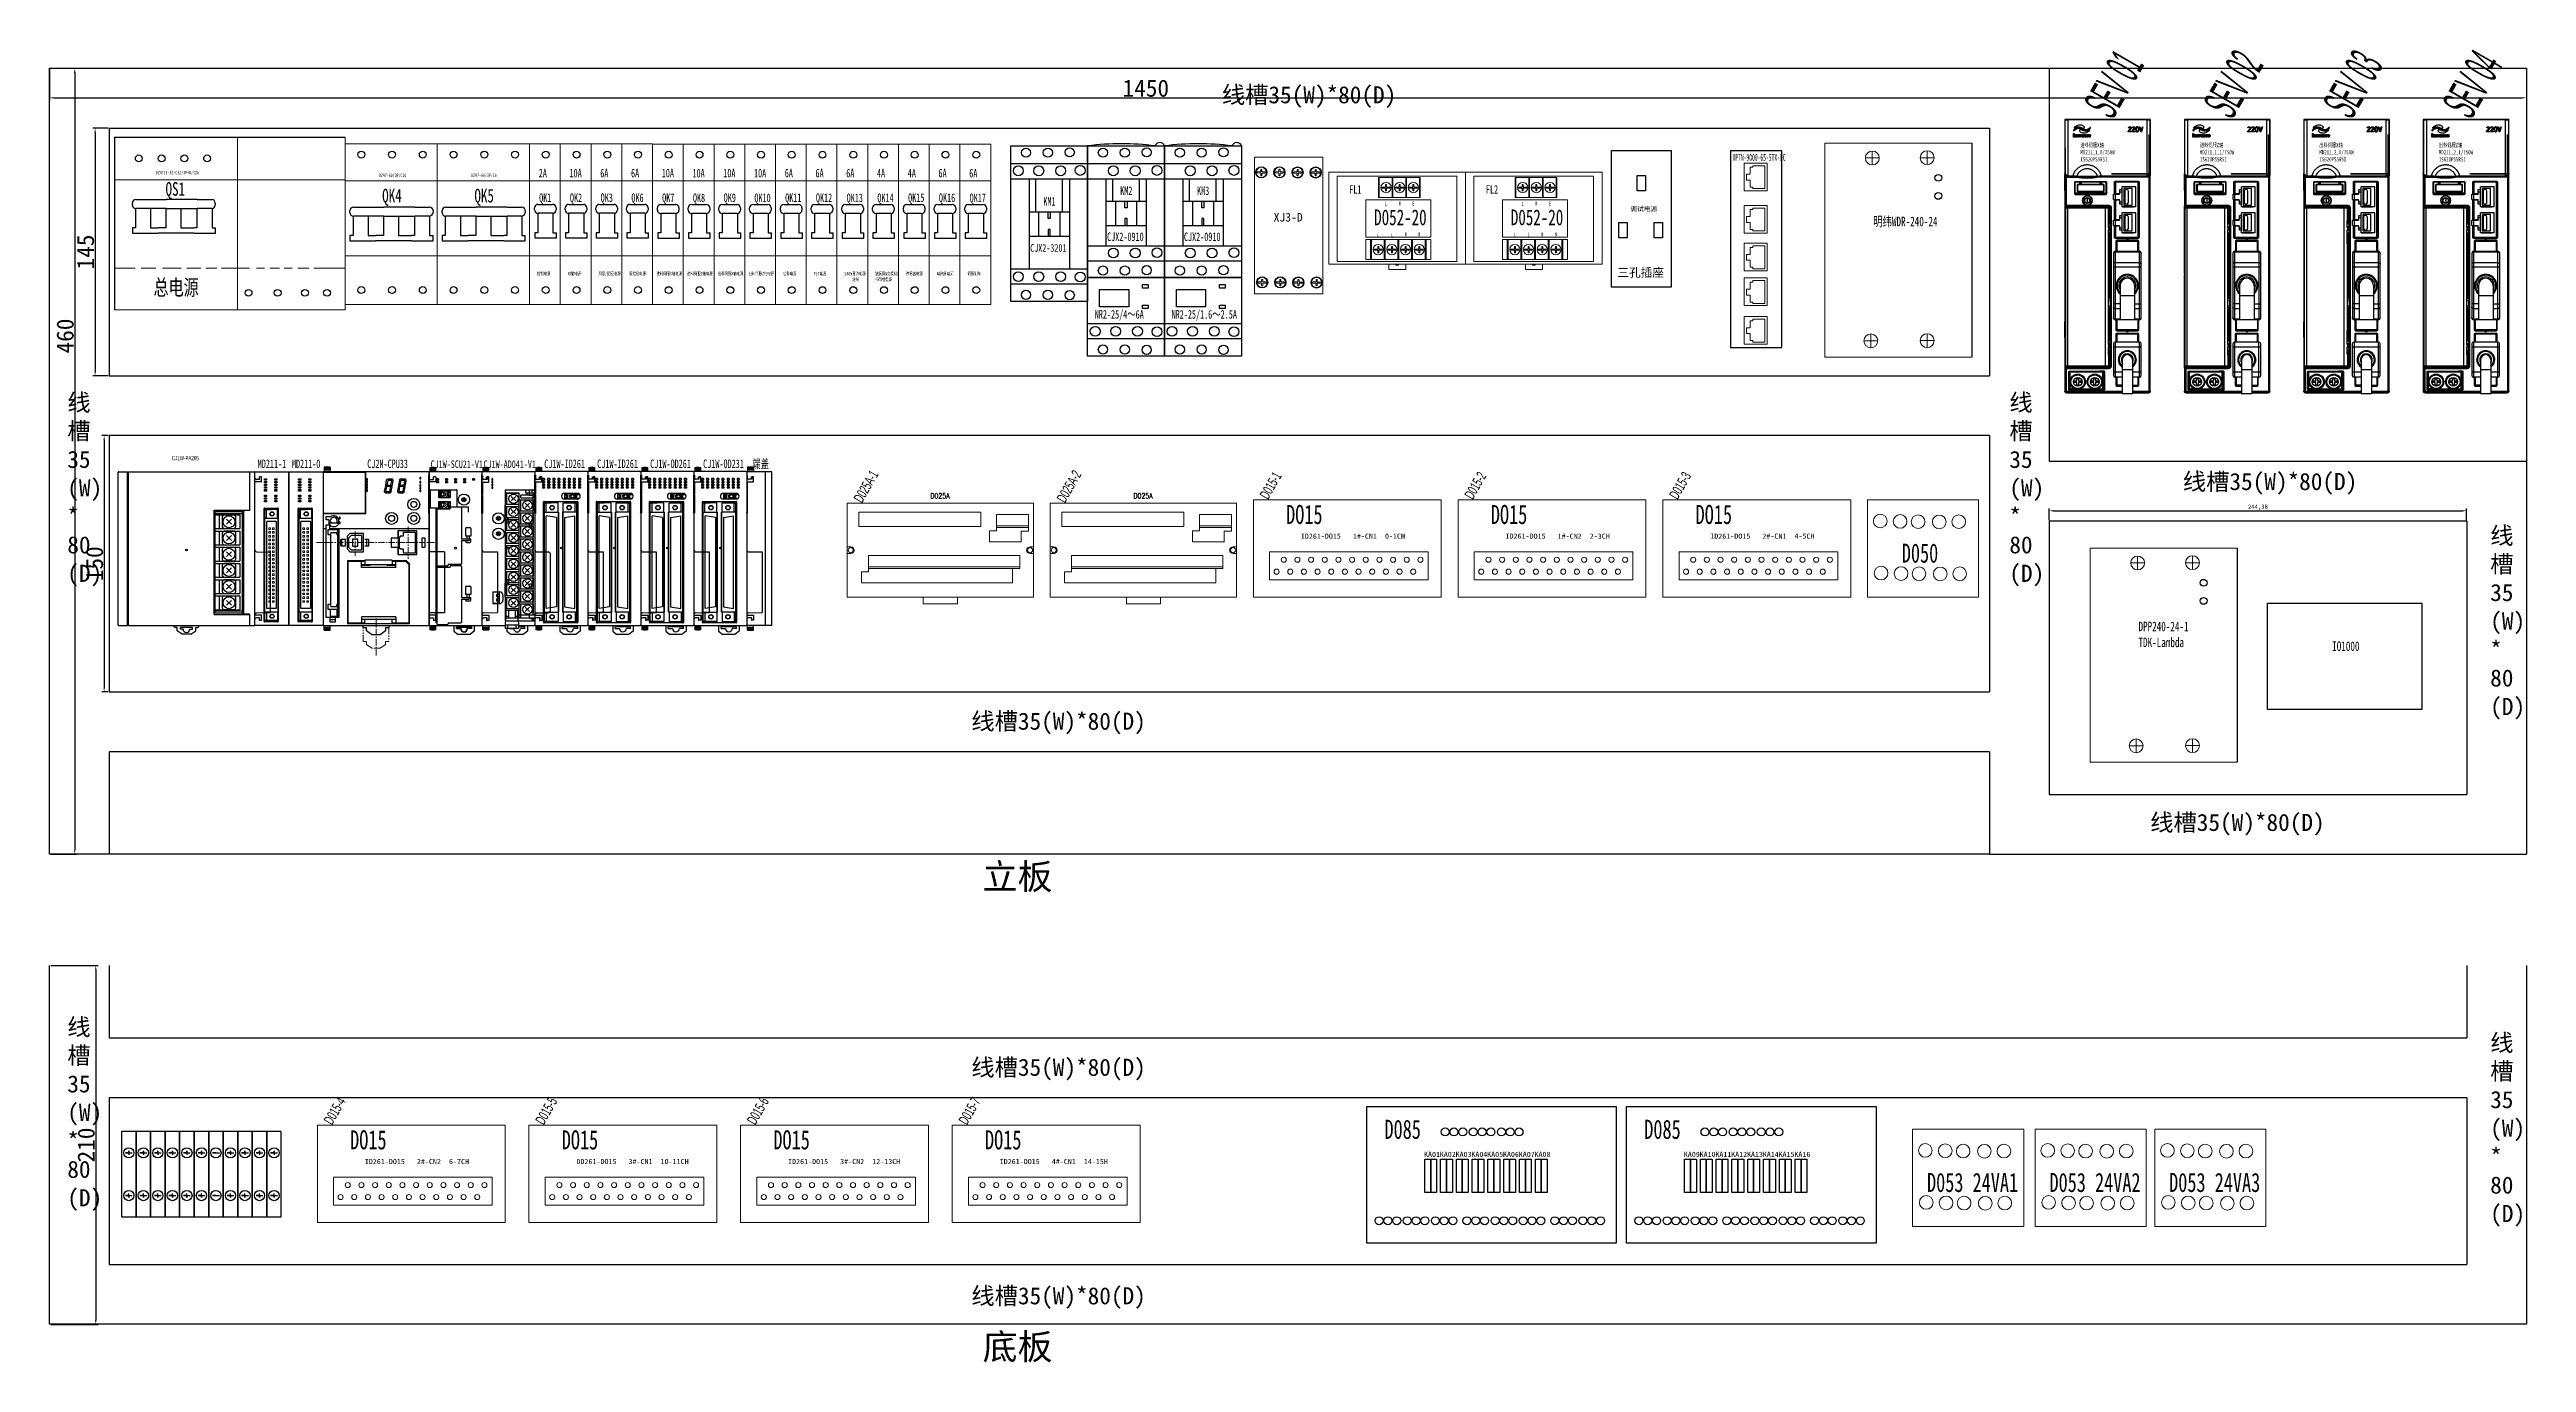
# Model space of a CAD drawing. Header units: millimetres. Extents: x -300 to 4128, y -106 to 2458.
# Drawn here: x 2011 to 3461, y 999 to 1767 of the extents above; entities that cross this region are included whole.
import ezdxf
from ezdxf.enums import TextEntityAlignment as Align

# ---------------------------------------------------------------- set-up
doc = ezdxf.new("R2010")
doc.units = ezdxf.units.MM
doc.linetypes.add('CENTER', pattern=[2, 1.25, -0.25, 0.25, -0.25])
doc.linetypes.add('PHANTOM', pattern=[2.5, 1.25, -0.25, 0.25, -0.25, 0.25, -0.25])
for name, color, linetype in [('03___PRT_ALL_CURVES', 7, 'Continuous'), ('20_ALL_FEATURES', 7, 'Continuous'), ('MISC', 2, 'Continuous'), ('TEXT', 2, 'Continuous'), ('Z_OM_GAIKEI', 7, 'Continuous'), ('细实线层', 7, 'Continuous')]:
    doc.layers.add(name, color=color, linetype=linetype)
for name, color, linetype, lineweight in [('Z_OM_CENTER', 2, 'CENTER', 13), ('Z_OM_OUTLINE', 7, 'Continuous', 30), ('Z_OM_PHANTOM', 3, 'PHANTOM', 13)]:
    doc.layers.add(name, color=color, linetype=linetype, lineweight=lineweight)
doc.styles.add('BIGFONT', font='txt.shx', dxfattribs={"height": 2.2, "bigfont": 'bigfont'})
doc.styles.add('ST', font='', dxfattribs={"width": 0.8, "height": 300})
doc.styles.get("Standard").update_dxf_attribs({"font": ''})
doc.styles.add('WD', font='romans.shx', dxfattribs={"width": 0.8, "bigfont": 'gbcbig.shx'})
doc.styles.add('宋', font='', dxfattribs={"width": 0.7})
doc.styles.add('样式 0', font='')
doc.styles.add('样式 8', font='arial.ttf', dxfattribs={"width": 0.6, "height": 2.5})
doc.styles.get('ST').set_extended_font_data('SimSun')
doc.styles.get('Standard').set_extended_font_data('SimSun')
doc.styles.get('宋').set_extended_font_data('SimSun')
doc.styles.get('样式 0').set_extended_font_data('KaiTi_GB2312')
doc.dimstyles.new('ISO-25', dxfattribs={"dimtxt": 2.5, "dimasz": 2.5, "dimexe": 1.25, "dimexo": 0.625, "dimtad": 1, "dimtxsty": 'Standard', "dimcen": 2.5, "dimadec": 0, "dimazin": 0, "dimtfac": 1, "dimtmove": 0, "dimatfit": 3, "dimfxl": 1, "dimarcsym": 0})

msp = doc.modelspace()

# ---------------------------------------------------------------- texts
at = {"lineweight": 0, "style": '样式 8'}
for s, height, width, p in [('SEV 01', 20, 0.4, (3218.747, 1725.378)), ('SEV 02', 20, 0.4, (3288.684, 1725.378)), ('SEV 03', 20, 0.4, (3358.664, 1725.378)), ('SEV 04', 20, 0.4, (3428.602, 1725.378)), ('D025A-1', 6, 0.6, (2486.737, 1501.194)), ('D025A-2', 6, 0.6, (2605.591, 1501.194)), ('D015-1', 6, 0.6, (2724.445, 1503.194)), ('D015-2', 6, 0.6, (2844.299, 1503.194)), ('D015-3', 6, 0.6, (2964.153, 1503.194)), ('D015-4', 6, 0.6, (2176.518, 1137.157)), ('D015-5', 6, 0.6, (2300.398, 1137.157)), ('D015-6', 6, 0.6, (2424.278, 1137.157)), ('D015-7', 6, 0.6, (2548.158, 1137.157))]:
    msp.add_text(s, height=height, rotation=60, dxfattribs=dict(at, width=width)).set_placement(p)
at = {"lineweight": 0, "attachment_point": 1}
for s, insert, char_height, width in [('线槽35(W)*80(D)', (2697.384, 1745.513), 10, 120.02374), ('{XJ3-D}', (2727.71, 1671.307), 5, 25.6048), ('线槽35\\P(W)\\P*\\P80\\P(D)', (2021.525, 1565.433), 10, 13.79767), ('线槽35\\P(W)\\P*\\P80\\P(D)', (3158.403, 1565.433), 10, 13.79767), ('线槽35(W)*80(D)', (3259.965, 1519.121), 10, 120.02374), ('线槽35\\P(W)\\P*\\P80\\P(D)', (3439.903, 1487.503), 10, 13.79767), ('线槽35(W)*80(D)', (2550.743, 1378.861), 10, 120.02374), ('线槽35(W)*80(D)', (3240.859, 1319.625), 10, 120.02374), ('立板', (2557.329, 1290.425), 15, 80.51664), ('线槽35\\P(W)\\P*\\P80\\P(D)', (2021.525, 1199.917), 10, 13.79767), ('线槽35\\P(W)\\P*\\P80\\P(D)', (3439.903, 1190.713), 10, 13.79767), ('线槽35(W)*80(D)', (2550.743, 1176.282), 10, 120.02374), ('线槽35(W)*80(D)', (2550.743, 1042.538), 10, 120.02374), ('底板', (2557.329, 1015.245), 15, 80.51664)]:
    msp.add_mtext(s, dxfattribs=dict(at, insert=insert, char_height=char_height, width=width))
at = {"lineweight": 0, "attachment_point": 1, "style": '宋'}
for s, insert, char_height, width in [('进料伺服X轴\\PMD211_1_0/750W\\PIS620PS5R5I', (3200.027, 1712.319), 2.5, 22.38818), ('进料伺服Z轴\\PMD211_1_1/750W\\PIS620PS5R5I', (3269.964, 1712.319), 2.5, 22.38818), ('出料伺服X轴\\PMD211_2_0/750W\\PIS620PS5R5I', (3339.901, 1712.319), 2.5, 22.38818), ('出料伺服Z轴\\PMD211_2_1/750W\\PIS620PS5R5I', (3409.839, 1712.319), 2.5, 22.38818), ('明纬WDR-240-24 ', (3078.702, 1669.162), 5.6, 37.18515), ('控制电源', (2296.458, 1636.836), 2, 14.95364), ('电脑电源', (2314.458, 1636.836), 2, 14.95364), ('{\\fSimSun|b0|i0|c134|p2;风扇/插座电源}', (2332.458, 1636.836), 2, 15.2203), ('氦检仪电源', (2350.458, 1636.836), 2, 13.6203), ('进料伺服X轴电源', (2366.391, 1636.836), 2, 14.95364), ('进料伺服Z轴电源', (2384.391, 1636.836), 2, 14.95364), ('出料伺服X轴电源', (2402.391, 1636.836), 2, 14.95364), ('出料伺服Z轴电源', (2420.391, 1636.836), 2, 14.95364), ('拉带电源', (2440.458, 1636.775), 2, 14.95364), ('PLC电源', (2458.458, 1636.775), 2, 14.95364), ('240W直流电源\\P    进线', (2476.458, 1636.836), 2, 12.6341), ('触摸屏&交换机&\\P扫码枪电源', (2494.458, 1636.775), 2, 14.95364), ('传感器电源', (2512.458, 1636.836), 2, 14.95364), ('电磁阀电源', (2530.458, 1636.775), 2, 14.95364), ('伺服刹车', (2548.458, 1636.836), 2, 14.95364), ('D050', (3095.439, 1477.854), 11.2, 74.37029), ('DPP240-24-1\\PTDK-Lambda ', (3234.006, 1432.126), 5.6, 37.18515), ('IO1000', (3347.387, 1420.556), 5.6, 20.59108), ('D085', (2792.594, 1140.592), 11.2, 74.37029), ('D085', (2944.686, 1140.592), 11.2, 74.37029), ('D053 24VA1', (3110.214, 1109.491), 11.2, 74.37029), ('D053 24VA2', (3181.889, 1109.491), 11.2, 74.37029), ('D053 24VA3', (3251.931, 1109.491), 11.2, 74.37029)]:
    msp.add_mtext(s, dxfattribs=dict(at, insert=insert, char_height=char_height, width=width))
at = {"color": 0, "lineweight": -2, "char_height": 3, "attachment_point": 1}
for s, insert, width in [('ID261-DO15   1#-CN1  0-1CH               ', (2743.611, 1483.67), 61.03402), ('{\\fSimSun|b0|i0|c134|p2;ID261-DO15   1#-CN2  2-3CH }              ', (2863.465, 1483.67), 61.03402), ('ID261-DO15   2#-CN1  4-5CH               ', (2983.319, 1483.67), 61.03402), ('ID261-DO15   2#-CN2  6-7CH               ', (2195.684, 1117.634), 61.03402), ('0D261-DO15   3#-CN1  10-11CH               ', (2319.564, 1117.634), 68.42807), ('ID261-DO15   3#-CN2  12-13CH               ', (2443.444, 1117.634), 61.03402), ('{ID261-DO15   4#-CN1  14-15H }              ', (2567.324, 1117.634), 61.03402), ('KA01              ', (2815.731, 1121.845), 6.50225), ('KA02              ', (2824.975, 1121.845), 6.50225), ('KA03              ', (2834.218, 1121.845), 6.50225), ('KA04              ', (2843.462, 1121.845), 6.50225), ('KA05              ', (2852.705, 1121.845), 6.50225), ('KA06              ', (2861.949, 1121.845), 6.50225), ('KA07              ', (2871.192, 1121.845), 6.50225), ('KA08              ', (2880.436, 1121.845), 6.50225), ('KA09              ', (2967.823, 1121.845), 6.50225), ('KA10              ', (2977.066, 1121.845), 6.50225), ('KA11              ', (2986.31, 1121.845), 6.50225), ('KA12              ', (2995.553, 1121.845), 6.50225), ('KA13              ', (3004.797, 1121.845), 6.50225), ('KA14              ', (3014.04, 1121.845), 6.50225), ('KA15              ', (3023.284, 1121.845), 6.50225), ('KA16              ', (3032.527, 1121.845), 6.50225)]:
    msp.add_mtext(s, dxfattribs=dict(at, insert=insert, width=width))
at = {"layer": 'MISC', "color": 0, "insert": (2936.645, 1675.084), "char_height": 2.8, "width": 16.56425, "attachment_point": 1, "style": '样式 0'}
msp.add_mtext('调试电源', dxfattribs=at)
at = {"layer": 'TEXT', "color": 0, "style": 'ST'}
for s, height, width, p in [('2A', 5, 0.7, (2297.521, 1692.19)), ('10A', 5, 0.7, (2315.521, 1692.19)), ('6A', 5, 0.7, (2333.521, 1692.19)), ('6A', 5, 0.7, (2351.521, 1692.19)), ('10A', 5, 0.7, (2369.521, 1692.19)), ('10A', 5, 0.7, (2387.521, 1692.129)), ('10A', 5, 0.7, (2405.521, 1692.19)), ('10A', 5, 0.7, (2423.521, 1692.129)), ('6A', 5, 0.7, (2441.521, 1692.19)), ('6A', 5, 0.7, (2459.521, 1692.19)), ('6A', 5, 0.7, (2477.521, 1692.19)), ('4A', 5, 0.7, (2495.521, 1692.19)), ('4A', 5, 0.7, (2513.521, 1692.129)), ('6A', 5, 0.7, (2531.521, 1692.19)), ('6A', 5, 0.7, (2549.521, 1692.129)), ('XPTN-9000-65-5TX-DC', 4, 0.5, (2996.361, 1701.873)), ('DZ47LE-32-C32/3P+N/32A', 2, 0.7, (2073.349, 1693.97)), ('QS1', 8, 0.7, (2079.038, 1681.385)), ('DZ47-60/3P/C10', 2, 0.7, (2203.974, 1692.413)), ('QK4', 8, 0.7, (2205.85, 1677.471)), ('DZ47-60/3P/C6', 2, 0.7, (2257.974, 1692.413)), ('QK5', 8, 0.7, (2259.85, 1677.471)), ('QK1', 5, 0.7, (2297.753, 1677.761)), ('QK2', 5, 0.7, (2315.753, 1677.761)), ('QK3', 5, 0.7, (2333.753, 1677.761)), ('QK6', 5, 0.7, (2351.753, 1677.761)), ('QK7', 5, 0.7, (2369.753, 1677.761)), ('QK8', 5, 0.7, (2387.753, 1677.7)), ('QK9', 5, 0.7, (2405.753, 1677.761)), ('QK10', 5, 0.7, (2423.753, 1677.7)), ('QK11', 5, 0.7, (2441.753, 1677.761)), ('QK12', 5, 0.7, (2459.753, 1677.761)), ('QK13', 5, 0.7, (2477.753, 1677.7)), ('QK14', 5, 0.7, (2495.753, 1677.7)), ('QK15', 5, 0.7, (2513.753, 1677.761)), ('QK16', 5, 0.7, (2531.753, 1677.761)), ('QK17', 5, 0.7, (2549.753, 1677.7)), ('KM2', 5, 0.7, (2637.895, 1681.872)), ('KM3', 5, 0.7, (2682.895, 1681.872)), ('FL1', 5, 0.7, (2771.97, 1682.591)), ('FL2', 5, 0.7, (2851.97, 1682.591)), ('KM1', 5, 0.7, (2592.895, 1675.596)), ('D052-20', 9.216, 0.7, (2786.565, 1664.151)), ('D052-20', 9.216, 0.7, (2866.565, 1664.151)), ('CJX2-3201', 4.5, 0.7, (2585.21, 1648.616)), ('CJX2-0910', 5, 0.7, (2630.21, 1654.893)), ('CJX2-0910', 5, 0.7, (2675.21, 1654.893)), ('总电源', 9.216, 0.7, (2072.018, 1623.195)), ('NR2-25/4～6A', 5, 0.7, (2622.991, 1609.508)), ('NR2-25/1.6～2.5A', 5, 0.7, (2667.991, 1609.508)), ('MD211-1', 5, 0.7, (2132.992, 1522.025)), ('MD211-0', 5, 0.7, (2152.992, 1522.025)), ('CJ2M-CPU33', 5, 0.7, (2197.123, 1522.025)), ('CJ1W-SCU21-V1', 4.5, 0.7, (2234.205, 1522.023)), ('CJ1W-AD041-V1', 4.5, 0.7, (2265.205, 1522.022)), ('CJ1W-ID261 ', 5, 0.7, (2300.753, 1522.025)), ('CJ1W-ID261 ', 5, 0.7, (2331.753, 1522.025)), ('CJ1W-OD261', 5, 0.7, (2362.753, 1522.026)), ('CJ1W-OD231', 5, 0.7, (2393.753, 1522.026)), ('端盖', 5, 0.7, (2422.536, 1522.026))]:
    msp.add_text(s, height=height, dxfattribs=dict(at, width=width)).set_placement(p)
at = {"layer": 'TEXT', "color": 0, "style": 'ST', "oblique": 0.5, "width": 0.5}
for s, p in [('L', (2792.988, 1675.675)), ('N', (2800.988, 1675.675)), ('E', (2808.988, 1675.675)), ('L', (2872.988, 1675.675)), ('N', (2880.988, 1675.675)), ('E', (2888.988, 1675.675)), ('L', (2788.498, 1657.566)), ('L', (2796.498, 1657.566)), ('N', (2804.498, 1657.566)), ('N', (2812.498, 1657.566)), ('L', (2868.498, 1657.566)), ('L', (2876.498, 1657.566)), ('N', (2884.498, 1657.566)), ('N', (2892.498, 1657.566))]:
    msp.add_text(s, height=2.5, dxfattribs=at).set_placement(p)

# ---------------------------------------------------------------- blocks, each defined once
blk = doc.blocks.new('CJ1W-PA205R')
at = {"layer": 'Z_OM_GAIKEI'}
for p, q in [((0, 0.3), (0, 89.7)), ((0.3, 90), (5.5, 90)), ((5.5, 0.3), (5.5, 90)), ((5.5, 90), (5.5, 89.9)), ((5.5, 0), (5.5, 90)), ((5.5, 89.9), (5.5, 89.7)), ((5.5, 89.7), (5.5, 89.9)), ((5.5, 89.7), (6, 89.7)), ((6, 89.9), (6, 90)), ((6, 90), (79.7, 90)), ((6, 89.7), (6, 89.9)), ((6, 89.9), (6, 89.7)), ((6, 0.3), (6, 89.7)), ((6, 0.3), (6, 89.7)), ((38, 90), (38.1, 90)), ((77.1, 89.7), (77.1, 90)), ((77.1, 89.7), (77.1, 90)), ((77.1, 67.5), (77.1, 89.7)), ((77.1, 67.3), (77.1, 89.7)), ((80, 0.3), (80, 89.7)), ((83.8, 87), (82.7, 87)), ((82.7, 85.5), (82.7, 87)), ((83.8, 84), (80, 84)), ((82.7, 85.5), (81, 85.5)), ((84, 84.2), (84, 86.8)), ((56.2, 67.5), (77.1, 67.5)), ((56.2, 6.5), (56.2, 67.5)), ((56.9, 66.7), (72.9, 66.7)), ((56.9, 7.3), (56.9, 66.7)), ((56.9, 65.5), (72.9, 65.5)), ((56.9, 64.8), (71.2, 64.8)), ((59.2, 64.8), (59.2, 56.7)), ((61, 63.7), (61, 57.8)), ((67.9, 64.7), (62, 64.7)), ((63.4, 59.3), (66.4, 62.2)), ((63.4, 62.2), (66.4, 59.3)), ((68.9, 57.8), (68.9, 63.7)), ((71.2, 64.8), (71.2, 56.7)), ((72.9, 6.5), (72.9, 67.5)), ((73.9, 67.3), (73.6, 67)), ((73.6, 6.9), (73.6, 67)), ((77.1, 67.3), (73.9, 67.3)), ((56.9, 56.7), (71.2, 56.7)), ((56.9, 55.3), (71.2, 55.3)), ((56.9, 47.2), (71.2, 47.2)), ((56.9, 45.8), (71.2, 45.8)), ((59.2, 55.3), (59.2, 47.2)), ((59.2, 45.8), (59.2, 37.7)), ((61, 54.2), (61, 48.3)), ((61, 44.7), (61, 38.8)), ((62, 56.8), (67.9, 56.8)), ((67.9, 55.2), (62, 55.2)), ((62, 47.3), (67.9, 47.3)), ((67.9, 45.7), (62, 45.7)), ((63.4, 49.8), (66.4, 52.7)), ((63.4, 52.7), (66.4, 49.8)), ((68.9, 48.3), (68.9, 54.2)), ((68.9, 38.8), (68.9, 44.7)), ((71.2, 55.3), (71.2, 47.2)), ((71.2, 45.8), (71.2, 37.7)), ((56.9, 37.7), (71.2, 37.7)), ((56.9, 36.3), (71.2, 36.3)), ((59.2, 36.3), (59.2, 28.2)), ((61, 35.2), (61, 29.3)), ((62, 37.8), (67.9, 37.8)), ((67.9, 36.2), (62, 36.2)), ((63.4, 40.3), (66.4, 43.2)), ((63.4, 43.2), (66.4, 40.3)), ((63.4, 30.8), (66.4, 33.7)), ((63.4, 33.7), (66.4, 30.8)), ((68.9, 29.3), (68.9, 35.2)), ((71.2, 36.3), (71.2, 28.2)), ((81, 43.2), (89, 43)), ((81, 43.2), (81, 43.2)), ((89, 43), (89, 7.6)), ((56.9, 28.2), (71.2, 28.2)), ((56.9, 26.8), (71.2, 26.8)), ((56.9, 18.7), (71.2, 18.7)), ((56.9, 17.3), (71.2, 17.3)), ((59.2, 26.8), (59.2, 18.7)), ((59.2, 17.3), (59.2, 9.2)), ((61, 25.7), (61, 19.8)), ((61, 16.2), (61, 10.3)), ((62, 28.3), (67.9, 28.3)), ((67.9, 26.7), (62, 26.7)), ((62, 18.8), (67.9, 18.8)), ((67.9, 17.2), (62, 17.2)), ((63.4, 21.3), (66.4, 24.2)), ((63.4, 24.2), (66.4, 21.3)), ((63.4, 11.8), (66.4, 14.7)), ((63.4, 14.7), (66.4, 11.8)), ((68.9, 19.8), (68.9, 25.7)), ((68.9, 10.3), (68.9, 16.2)), ((71.2, 26.8), (71.2, 18.7)), ((71.2, 17.3), (71.2, 9.2)), ((0.3, 0), (5.5, 0)), ((4, 0), (4.2, 0)), ((4.2, 0), (5.5, 0)), ((5.5, 0.1), (5.5, 0.3)), ((5.5, 0.3), (5.5, 0)), ((5.5, 0.3), (6, 0.3)), ((5.5, 0), (5.5, 0.1)), ((6, 0.3), (6, 0.1)), ((6, 0.1), (6, 0.3)), ((6, 0.1), (6, 0)), ((6, 0), (79.7, 0)), ((32.5, -0.1), (32.5, 0)), ((47.5, -0.1), (47.5, 0)), ((56.2, 6.5), (77.1, 6.5)), ((56.9, 9.2), (71.2, 9.2)), ((72.9, 8.4), (56.9, 8.4)), ((72.9, 7.3), (56.9, 7.3)), ((62, 9.3), (67.9, 9.3)), ((73.9, 6.7), (73.6, 6.9)), ((77.1, 6.7), (73.9, 6.7)), ((77.1, 0), (77.1, 6.7)), ((77.1, 0.3), (77.1, 6.5)), ((77.1, 0), (77.1, 0.3)), ((77.1, 0), (77.1, 0.3)), ((83.8, 6), (80, 6)), ((81, 7.4), (89, 7.6)), ((81, 7.4), (81, 7.4)), ((82.7, 4.5), (81, 4.5)), ((82.7, 3), (82.7, 4.5)), ((83.8, 3), (82.7, 3)), ((84, 3.2), (84, 5.8)), ((34.5, -1.1), (33.5, -1.1)), ((34.5, -3.1), (34.5, -1.1)), ((37.5, -5.1), (34.5, -3.1)), ((36.5, -2.1), (36.5, -1.1)), ((43.5, -1.1), (36.5, -1.1)), ((38, -2.1), (36.5, -2.1)), ((42.5, -5.1), (37.5, -5.1)), ((42, -2.1), (43.5, -2.1)), ((42.5, -5.1), (45.5, -3.1)), ((43.5, -2.1), (43.5, -1.1)), ((45.5, -3.1), (45.5, -1.1)), ((45.5, -1.1), (46.5, -1.1))]:
    blk.add_line(p, q, dxfattribs=at)
for centre, radius in [((64.9, 60.7), 3.5), ((40, 44.2), 0.5), ((64.9, 51.2), 3.5), ((64.9, 41.7), 3.5), ((64.9, 32.2), 3.5), ((64.9, 22.8), 3.5), ((64.9, 13.3), 3.5)]:
    blk.add_circle(centre, radius, dxfattribs=at)
for centre, radius, start, end in [((0.3, 89.7), 0.3, 90.5171, 178.493), ((79.7, 89.7), 0.3, 0.0073, 89.9933), ((81, 86.5), 1, 182.1937, 270.5228), ((83.8, 86.8), 0.2, 0.0061, 89.9925), ((83.8, 84.2), 0.2, 269.9992, 0.0008), ((62, 63.7), 1, 90, 180), ((67.9, 63.7), 1, 0, 90), ((62, 57.8), 1, 180, 270), ((62, 54.2), 1, 90, 180), ((62, 48.3), 1, 180, 270), ((62, 44.7), 1, 90, 180), ((67.9, 57.8), 1, 270, 0), ((67.9, 54.2), 1, 0, 90), ((67.9, 48.3), 1, 270, 0), ((67.9, 44.7), 1, 0, 90), ((81, 44.2), 1, 180, 269), ((62, 38.8), 1, 180, 270), ((62, 35.2), 1, 90, 180), ((62, 29.3), 1, 180, 270), ((67.9, 38.8), 1, 270, 0), ((67.9, 35.2), 1, 0, 90), ((67.9, 29.3), 1, 270, 0), ((62, 25.7), 1, 90, 180), ((62, 19.8), 1, 180, 270), ((62, 16.2), 1, 90, 180), ((67.9, 25.7), 1, 0, 90), ((67.9, 19.8), 1, 270, 0), ((67.9, 16.2), 1, 0, 90), ((0.3, 0.3), 0.3, 181.507, 269.4829), ((62, 10.3), 1, 180, 270), ((67.9, 10.3), 1, 270, 0), ((79.7, 0.3), 0.3, 270.007, 359.9921), ((81, 6.4), 1, 90.9994, 180.0007), ((81, 3.5), 1, 89.7386, 177.8063), ((83.8, 5.8), 0.2, 359.9998, 90.0002), ((83.8, 3.2), 0.2, 270.0066, 359.9946), ((33.5, -0.1), 1, 180, 270), ((40, -2.1), 2, 180, 0), ((46.5, -0.1), 1, 270, 0)]:
    blk.add_arc(centre, radius, start, end, dxfattribs=at)
at = {"linetype": 'Continuous', "style": 'BIGFONT'}
blk.add_attdef('CJ1W-PA205R', (31.4, 96), '', height=2.2, dxfattribs=at)
blk = doc.blocks.new('CJ2M-PU35')
at = {"layer": 'Z_OM_CENTER', "ltscale": 3}
for p, q in [((-3.8, 48.5), (65.2, 48.5)), ((18.8, 55.1), (18.8, 40.7)), ((49.8, 57.9), (49.8, 39.1)), ((31, 4.1), (31, -17.5))]:
    blk.add_line(p, q, dxfattribs=at)
at = {"layer": 'Z_OM_OUTLINE'}
for p, q in [((0, 90), (0, 0)), ((62, 90), (0, 90)), ((24.9, 89.5), (0, 89.5)), ((0.6, 92.7), (0.6, 90)), ((4.1, 92.7), (0.6, 92.7)), ((4.1, 92.1), (0.6, 92.1)), ((4.1, 91.7), (0.6, 91.7)), ((4.1, 91.3), (0.6, 91.3)), ((4.1, 90.9), (0.6, 90.9)), ((4.1, 92.7), (4.1, 90)), ((24.9, 65.6), (24.9, 90)), ((24.9, 88.6), (25, 88.6)), ((25, 88.2), (24.9, 88.2)), ((25, 65.3), (25, 90)), ((62, 0), (62, 90)), ((25, 86.8), (24.9, 86.8)), ((25.9, 85.9), (25.5, 85.9)), ((25.5, 85.9), (25.5, 85.1)), ((25.5, 85.1), (25.9, 85.1)), ((25.9, 84.3), (25.5, 84.3)), ((25.5, 84.3), (25.5, 83.5)), ((25.5, 83.5), (25.9, 83.5)), ((25.9, 82.7), (25.5, 82.7)), ((25.5, 82.7), (25.5, 81.9)), ((25.5, 81.9), (25.9, 81.9)), ((25.9, 81.1), (25.5, 81.1)), ((25.5, 81.1), (25.5, 80.3)), ((25.5, 80.3), (25.9, 80.3)), ((25.9, 79.5), (25.5, 79.5)), ((25.5, 79.5), (25.5, 78.7)), ((25.5, 78.7), (25.9, 78.7)), ((25.9, 85.1), (25.9, 85.9)), ((25.9, 83.5), (25.9, 84.3)), ((25.9, 81.9), (25.9, 82.7)), ((25.9, 80.3), (25.9, 81.1)), ((25.9, 78.7), (25.9, 79.5)), ((36.3, 81), (35.8, 78.6)), ((36.9, 81.7), (36.3, 81)), ((37, 85), (36.5, 82.2)), ((36.5, 82.2), (36.9, 81.7)), ((37.1, 81.3), (36.6, 78.5)), ((36.6, 78.5), (39.1, 78.5)), ((36.6, 77.7), (39.1, 77.7)), ((39.6, 81.3), (37.1, 81.3)), ((37.8, 84.9), (37.3, 82.1)), ((37.3, 82.1), (39.7, 82.1)), ((40.2, 85.7), (37.8, 85.7)), ((40.2, 84.9), (37.8, 84.9)), ((39.1, 78.5), (39.6, 81.3)), ((39.7, 82.1), (40.2, 84.9)), ((39.8, 78.4), (40.4, 81.2)), ((39.9, 81.7), (40.6, 82.4)), ((40.4, 81.2), (39.9, 81.7)), ((40.6, 82.4), (41, 84.8)), ((44, 81), (43.5, 78.6)), ((44.6, 81.7), (44, 81)), ((44.7, 85), (44.2, 82.2)), ((44.2, 82.2), (44.6, 81.7)), ((44.8, 81.3), (44.3, 78.5)), ((44.3, 78.5), (46.8, 78.5)), ((44.3, 77.7), (46.8, 77.7)), ((47.3, 81.3), (44.8, 81.3)), ((45.5, 84.9), (45, 82.1)), ((45, 82.1), (47.4, 82.1)), ((47.9, 85.7), (45.5, 85.7)), ((47.9, 84.9), (45.5, 84.9)), ((46.8, 78.5), (47.3, 81.3)), ((47.4, 82.1), (47.9, 84.9)), ((47.5, 78.4), (48.1, 81.2)), ((47.6, 81.7), (48.3, 82.4)), ((48.1, 81.2), (47.6, 81.7)), ((48.3, 82.4), (48.7, 84.8)), ((57.2, 86.6), (56.7, 86.6)), ((56.7, 86.6), (56.7, 85.8)), ((56.7, 85.8), (57.2, 85.8)), ((56.7, 84.2), (56.7, 83.5)), ((57.2, 84.2), (56.7, 84.2)), ((56.7, 83.5), (57.2, 83.5)), ((56.7, 82.4), (56.7, 81.6)), ((57.2, 82.4), (56.7, 82.4)), ((56.7, 81.6), (57.2, 81.6)), ((56.7, 80.8), (56.7, 80)), ((57.2, 80.8), (56.7, 80.8)), ((56.7, 80), (57.2, 80)), ((56.7, 79.2), (56.7, 78.4)), ((57.2, 79.2), (56.7, 79.2)), ((56.7, 78.4), (57.2, 78.4)), ((57.2, 85.8), (57.2, 86.6)), ((57.2, 83.5), (57.2, 84.2)), ((57.2, 81.6), (57.2, 82.4)), ((57.2, 80), (57.2, 80.8)), ((57.2, 78.4), (57.2, 79.2)), ((62, 85.5), (64.7, 85.5)), ((66, 84), (62, 84)), ((64.7, 85.5), (64.7, 87)), ((66, 87), (64.7, 87)), ((66, 87), (66, 84)), ((24.9, 65.6), (0, 65.6)), ((25, 65.3), (0, 65.3)), ((1.5, 65.6), (1.5, 65.3)), ((1.6, 58.8), (1.6, 4.8)), ((3.9, 58.8), (1.6, 58.8)), ((1.7, 61.9), (1.7, 63.8)), ((1.7, 63.8), (4.6, 63.8)), ((3.3, 61.9), (1.7, 61.9)), ((9.3, 59.9), (3.1, 59.9)), ((3.9, 56.6), (3.9, 58.8)), ((8.5, 65.3), (8.5, 65.6)), ((9.5, 65.6), (9.5, 65.3)), ((9.9, 63.4), (9.5, 63.4)), ((9.5, 63.4), (9.5, 62.5)), ((9.5, 62.5), (9.9, 62.5)), ((9.5, 60.4), (9.5, 59.6)), ((9.9, 60.4), (9.5, 60.4)), ((9.5, 59.6), (9.9, 59.6)), ((9.9, 62.5), (9.9, 63.4)), ((9.9, 59.6), (9.9, 60.4)), ((17.5, 65.3), (17.5, 65.6)), ((18.5, 65.6), (18.5, 65.3)), ((19.5, 65.3), (19.5, 65.6)), ((24.4, 65.6), (24.4, 65.3)), ((24.5, 65.3), (24.5, 65.6)), ((0, 56.8), (1.6, 56.8)), ((2.7, 55.9), (2.7, 53.2)), ((8.5, 55.9), (2.7, 55.9)), ((2.7, 53.2), (4.5, 53.2)), ((3.9, 56.8), (62, 56.8)), ((9.5, 56.6), (3.9, 56.6)), ((4.5, 11.2), (4.5, 54.2)), ((8, 54.2), (4.5, 54.2)), ((8, 53.2), (8, 54.2)), ((8, 53.2), (8.5, 53.2)), ((8.5, 56.6), (8.5, 4.8)), ((9.5, 4.8), (9.5, 56.6)), ((13.1, 50.4), (10.4, 50.4)), ((10.4, 46.6), (10.4, 50.4)), ((10.4, 46.6), (13.1, 46.6)), ((10.9, 46.6), (10.9, 50.4)), ((13.1, 46.6), (13.1, 50.4)), ((15.6, 53.8), (14, 52.2)), ((14, 52.2), (14, 44.8)), ((14, 44.8), (15.6, 43.2)), ((16.4, 52.7), (14.9, 51.2)), ((14.9, 51.2), (14.9, 45.8)), ((14.9, 45.8), (16.4, 44.3)), ((23.6, 53.8), (15.6, 53.8)), ((22.7, 52.7), (16.4, 52.7)), ((16.4, 44.3), (22.7, 44.3)), ((20.3, 50.5), (17.3, 50.5)), ((17.3, 50.5), (17.3, 46.5)), ((17.3, 46.5), (20.3, 46.5)), ((20.3, 46.5), (20.3, 50.5)), ((22.7, 44.3), (22.7, 52.7)), ((23.6, 43.2), (23.6, 53.8)), ((26.7, 50.4), (24.5, 50.4)), ((24.5, 46.6), (26.7, 46.6)), ((25.5, 50.4), (25.5, 46.6)), ((26.7, 46.6), (26.7, 50.4)), ((43.8, 51.2), (39.9, 51.2)), ((39.9, 51.2), (39.9, 45.8)), ((39.9, 45.8), (43.8, 45.8)), ((54.8, 55.4), (43.8, 55.4)), ((43.8, 55.4), (43.8, 51.2)), ((43.8, 45.8), (43.8, 41.6)), ((44, 55.4), (44, 41.6)), ((45.1, 51.7), (44.6, 51.7)), ((44.6, 51.7), (44.6, 45.3)), ((44.6, 45.3), (45.1, 45.3)), ((46.8, 52.2), (45.1, 52.2)), ((45.1, 52.2), (45.1, 51.7)), ((45.1, 45.3), (45.1, 44.8)), ((45.1, 44.8), (46.8, 44.8)), ((54, 54.5), (46.8, 54.5)), ((46.8, 54.5), (46.8, 52.2)), ((46.8, 44.8), (46.8, 42.5)), ((54, 42.5), (54, 54.5)), ((54.8, 41.6), (54.8, 55.4)), ((59.8, 51.2), (57.7, 51.2)), ((57.7, 51.2), (57.7, 45.8)), ((57.7, 45.8), (59.8, 45.8)), ((59.8, 45.8), (59.8, 51.2)), ((14.2, 37.9), (14.2, 1.2)), ((24.5, 37.9), (14.2, 37.9)), ((14.5, 37.5), (14.5, 1.6)), ((24.5, 37.5), (14.5, 37.5)), ((15.6, 43.2), (23.6, 43.2)), ((22.5, 34), (22.5, 37.5)), ((42.5, 35.5), (22.5, 35.5)), ((27.4, 35.1), (22.5, 35.1)), ((42.5, 34), (22.5, 34)), ((40.4, 38.2), (24.5, 38.2)), ((24.5, 38.2), (24.5, 35.5)), ((27.4, 35.5), (27.4, 35.1)), ((37.5, 35.1), (37.5, 35.5)), ((42.5, 35.1), (37.5, 35.1)), ((40.4, 38.2), (40.4, 35.5)), ((48.9, 37.9), (40.4, 37.9)), ((48.4, 37.5), (40.4, 37.5)), ((42.5, 34), (42.5, 37.5)), ((43.8, 41.6), (54.8, 41.6)), ((46.8, 42.5), (54, 42.5)), ((50.4, 35.5), (48.4, 37.5)), ((48.9, 37.9), (50.6, 36.2)), ((50.4, 1.6), (50.4, 35.5)), ((50.6, 1.2), (50.6, 36.2)), ((71, 43.2), (62, 43.2)), ((71, 43.2), (71, 7.4)), ((0, 0), (62, 0)), ((0.6, -2.7), (0.6, 0)), ((1.6, 4.8), (9.5, 4.8)), ((2.7, 12.2), (2.7, 9.5)), ((4.5, 12.2), (2.7, 12.2)), ((2.7, 9.5), (8.5, 9.5)), ((4, 4.4), (4, 2.1)), ((7.2, 3.4), (4, 3.4)), ((4, 2.1), (7.2, 2.1)), ((4.1, -2.7), (4.1, 0)), ((4.2, 9.3), (4.2, 5.5)), ((8.3, 9.3), (4.2, 9.3)), ((4.2, 5.5), (8.3, 5.5)), ((4.5, 11.2), (8, 11.2)), ((7.2, 2.1), (7.2, 4.4)), ((8.5, 12.2), (8, 12.2)), ((8, 11.2), (8, 12.2)), ((8.3, 5.5), (8.3, 9.3)), ((14.2, 1.2), (24.5, 1.2)), ((14.5, 1.6), (24.5, 1.6)), ((42.5, 5.1), (22.5, 5.1)), ((22.5, 5.1), (22.5, 1.6)), ((42.5, 3.6), (22.5, 3.6)), ((23.5, -1.4), (23.5, 0)), ((24.5, 0.9), (24.5, 3.6)), ((40.4, 0.9), (24.5, 0.9)), ((38.5, 0), (38.5, -1.4)), ((40.4, 0.9), (40.4, 3.6)), ((40.4, 1.6), (50.4, 1.6)), ((40.4, 1.2), (50.6, 1.2)), ((42.5, 5.1), (42.5, 1.6)), ((71, 7.4), (62, 7.4)), ((66, 6), (62, 6)), ((62, 4.5), (64.7, 4.5)), ((64.7, 4.5), (64.7, 3)), ((66, 3), (64.7, 3)), ((66, 3), (66, 6)), ((0.6, -0.9), (4.1, -0.9)), ((0.6, -1.3), (4.1, -1.3)), ((0.6, -1.7), (4.1, -1.7)), ((0.6, -2.1), (4.1, -2.1)), ((0.6, -2.7), (4.1, -2.7)), ((25.5, -1.4), (23.5, -1.4)), ((25.5, -3.2), (25.5, -1.4)), ((28.5, -5.4), (25.5, -3.2)), ((33.5, -5.4), (28.5, -5.4)), ((36.5, -3.2), (33.5, -5.4)), ((38.5, -1.4), (36.5, -1.4)), ((36.5, -1.4), (36.5, -3.2))]:
    blk.add_line(p, q, dxfattribs=at)
for centre, radius in [((53.1, 70.9), 3.5), ((53.1, 70.9), 1.75), ((40.1, 62.7), 3.5), ((40.1, 62.7), 1.75), ((53.1, 62.7), 3.5), ((53.1, 62.7), 1.75)]:
    blk.add_circle(centre, radius, dxfattribs=at)
for centre, radius, start, end in [((36.6, 78.5), 0.822, 171.7633, 268.2367), ((37.8, 84.9), 0.8, 90, 170), ((39.1, 78.5), 0.8, 270, 350), ((40.2, 84.9), 0.8, 350, 90), ((44.3, 78.5), 0.822, 171.7633, 268.2367), ((45.5, 84.9), 0.84, 92.2492, 167.7508), ((46.8, 78.5), 0.8, 270, 350), ((47.9, 84.9), 0.8, 350, 90), ((6.2, 61.3), 3.41, 205.2179, 334.7821), ((7.2, 61.5), 3.89, 174.3127, 204.4208), ((6.2, 61.3), 2, 313.3228, 226.6772), ((6.2, 61.3), 2.98, 331.7189, 122.6786)]:
    blk.add_arc(centre, radius, start, end, dxfattribs=at)
at = {"layer": 'Z_OM_PHANTOM', "ltscale": 3}
for p, q in [((23.5, -9.3), (23.5, -1.4)), ((25.5, -9.3), (23.5, -9.3)), ((25.5, -9.3), (25.5, -11.1)), ((28.5, -13.3), (25.5, -11.1)), ((33.5, -13.3), (28.5, -13.3)), ((36.5, -11.1), (33.5, -13.3)), ((36.5, -9.3), (36.5, -11.1)), ((38.5, -9.3), (36.5, -9.3)), ((38.5, -1.4), (38.5, -9.3))]:
    blk.add_line(p, q, dxfattribs=at)
blk = doc.blocks.new('CJ1W-TER')
at = {"layer": 'Z_OM_OUTLINE'}
for p, q in [((0, 90), (0, 0)), ((14.7, 90), (0, 90)), ((4, 92.7), (0.5, 92.7)), ((0.5, 92.7), (0.5, 90)), ((4, 92.1), (0.5, 92.1)), ((4, 91.7), (0.5, 91.7)), ((4, 91.3), (0.5, 91.3)), ((4, 90.9), (0.5, 90.9)), ((4, 92.7), (4, 90)), ((11, 0), (11, 90)), ((14.7, 0), (14.7, 90)), ((14.7, 0), (0, 0)), ((0.5, -2.7), (0.5, 0)), ((4, -2.7), (4, 0)), ((0.5, -0.9), (4, -0.9)), ((0.5, -1.3), (4, -1.3)), ((0.5, -1.7), (4, -1.7)), ((0.5, -2.1), (4, -2.1)), ((0.5, -2.7), (4, -2.7))]:
    blk.add_line(p, q, dxfattribs=at)
blk = doc.blocks.new('CJ1W-SCU21')
at = {"layer": 'Z_OM_GAIKEI'}
for p, q in [((-0.3, 87.9), (-0.3, 77)), ((0, 87.9), (-0.3, 87.9)), ((0, 89.7), (0, 0.3)), ((30.7, 90), (0.3, 90)), ((0.5, 92.5), (4, 92.5)), ((0.5, 92.5), (0.5, 92.1)), ((0.5, 92.1), (4, 92.1)), ((0.5, 92.1), (0.5, 91.7)), ((0.5, 91.7), (4, 91.7)), ((0.5, 91.7), (0.5, 91.3)), ((0.5, 91.3), (4, 91.3)), ((0.5, 91.3), (0.5, 90.9)), ((0.5, 90.9), (4, 90.9)), ((0.5, 90.9), (0.5, 90)), ((1.5, 92.7), (1.5, 92.5)), ((1.5, 92.7), (3.1, 92.7)), ((2.1, 92.7), (2.1, 92.5)), ((2.5, 92.7), (2.5, 92.5)), ((3.1, 92.7), (3.1, 92.5)), ((4, 92.1), (4, 92.5)), ((4, 91.7), (4, 92.1)), ((4, 91.3), (4, 91.7)), ((4, 90.9), (4, 91.3)), ((4, 90), (4, 90.9)), ((31, 89.7), (31, 0.3)), ((31.2, 87.9), (31, 87.5)), ((31, 87.9), (31.3, 87.9)), ((31.3, 87.9), (31.3, 85.8)), ((33.7, 85.5), (33.7, 87)), ((33.7, 87), (34, 87)), ((33.7, 87), (34, 87)), ((33.7, 85.5), (33.7, 87)), ((35, 87), (34, 87)), ((35, 87), (34, 87)), ((34, 87), (34, 85.5)), ((34, 87), (34, 85.5)), ((35, 84), (35, 87)), ((35, 84), (35, 87)), ((-0.3, 77), (0, 77)), ((-0.3, 76.5), (-0.3, 65.6)), ((-0.3, 76.5), (0, 76.5)), ((-0.1, 77), (-0.1, 76.5)), ((0.7, 79.3), (0.7, 69.1)), ((0.9, 79.5), (16.1, 79.5)), ((5.6, 85.9), (4.4, 85.9)), ((4.4, 85.9), (4.4, 85.1)), ((5.6, 85.1), (4.4, 85.1)), ((5.6, 84.3), (4.4, 84.3)), ((4.4, 84.3), (4.4, 83.5)), ((5.6, 83.5), (4.4, 83.5)), ((5.6, 85.9), (5.6, 85.1)), ((5.6, 84.3), (5.6, 83.5)), ((5.6, 78.8), (12.4, 78.8)), ((5.6, 78.8), (5.6, 75)), ((6, 78.4), (5.6, 78.4)), ((6, 78), (5.6, 78)), ((6, 77.9), (5.6, 77.9)), ((6, 75.9), (5.6, 75.9)), ((6, 75.9), (5.6, 75.9)), ((6, 75.5), (5.6, 75.5)), ((5.6, 75), (12.4, 75)), ((5.6, 72.7), (5.6, 68.4)), ((5.6, 72.7), (12.4, 72.7)), ((6, 78.8), (6, 78.4)), ((6, 78), (6, 77.9)), ((6.2, 77.9), (6, 77.9)), ((6, 75.9), (6, 75.9)), ((6.2, 75.9), (6, 75.9)), ((6, 75.5), (6, 75)), ((6, 72.7), (6, 72.3)), ((6.2, 77.9), (6.2, 76.9)), ((6.2, 76.9), (6.2, 75.9)), ((6.5, 78.8), (6.5, 76.9)), ((6.5, 76.9), (6.5, 75)), ((6.5, 72.7), (6.5, 70.8)), ((8, 77.9), (9, 77.9)), ((8, 76), (8, 76)), ((8, 76), (9, 76)), ((9, 76.9), (8.9, 76.9)), ((10.8, 85.9), (9.6, 85.9)), ((9.6, 85.9), (9.6, 85.1)), ((10.8, 85.1), (9.6, 85.1)), ((10.8, 84.3), (9.6, 84.3)), ((9.6, 84.3), (9.6, 83.5)), ((10.8, 83.5), (9.6, 83.5)), ((11, 77.2), (10.7, 77.2)), ((10.7, 77.2), (10.7, 76.9)), ((10.7, 76.9), (10.7, 76.7)), ((11, 76.7), (10.7, 76.7)), ((10.8, 85.9), (10.8, 85.1)), ((10.8, 84.3), (10.8, 83.5)), ((11.5, 78.8), (11.5, 76.9)), ((11.5, 76.9), (11.5, 75)), ((11.5, 72.7), (11.5, 70.8)), ((12, 77.9), (11.7, 77.9)), ((11.7, 76.9), (11.7, 77.9)), ((11.7, 75.9), (11.7, 76.9)), ((12, 75.9), (11.7, 75.9)), ((12, 77.9), (12, 78.8)), ((12.4, 77.9), (12, 77.9)), ((12, 75), (12, 75.9)), ((12.4, 75.9), (12, 75.9)), ((12, 71.8), (12, 72.7)), ((12.4, 78.8), (12.4, 75)), ((12.4, 72.7), (12.4, 69)), ((16.1, 85.9), (14.9, 85.9)), ((14.9, 85.9), (14.9, 85.1)), ((16.1, 85.1), (14.9, 85.1)), ((16.1, 84.3), (14.9, 84.3)), ((14.9, 84.3), (14.9, 83.5)), ((16.1, 83.5), (14.9, 83.5)), ((16.1, 85.9), (16.1, 85.1)), ((16.1, 84.3), (16.1, 83.5)), ((16.3, 79.3), (16.3, 69.4)), ((19.2, 74), (20.1, 74.3)), ((19.2, 73.5), (20.1, 73.2)), ((21.3, 85.9), (20.1, 85.9)), ((20.1, 85.9), (20.1, 85.1)), ((21.3, 85.1), (20.1, 85.1)), ((21.3, 84.3), (20.1, 84.3)), ((20.1, 84.3), (20.1, 83.5)), ((21.3, 83.5), (20.1, 83.5)), ((20.1, 74.3), (20.1, 74)), ((20.1, 74), (21.5, 74)), ((20.1, 73.5), (21.5, 73.5)), ((20.1, 73.2), (20.1, 73.5)), ((21.3, 85.9), (21.3, 85.1)), ((21.3, 84.3), (21.3, 83.5)), ((26.6, 85.9), (25.4, 85.9)), ((25.4, 85.9), (25.4, 85.1)), ((26.6, 85.1), (25.4, 85.1)), ((26.6, 85.9), (26.6, 85.1)), ((31, 84), (35, 84)), ((31, 84), (35, 84)), ((31.3, 77), (31, 77)), ((31.3, 76.5), (31, 76.5)), ((31.1, 77), (31.1, 76.5)), ((31.3, 84), (31.3, 77)), ((31.3, 76.5), (31.3, 65.6)), ((34, 85.5), (32, 85.5)), ((34, 85.5), (32, 85.5)), ((0, 65.6), (-0.3, 65.6)), ((-0.2, 65.6), (0, 66.1)), ((0.9, 68.9), (5.6, 68.9)), ((4, 68.2), (4, 1.7)), ((4.7, 68.2), (4, 68.2)), ((4.5, 68.2), (4.5, 1.7)), ((4.5, 67.9), (4.5, 35.4)), ((5, 68.4), (12.3, 68.4)), ((6, 72.3), (5.6, 72.3)), ((6, 71.9), (5.6, 71.9)), ((6, 71.8), (5.6, 71.8)), ((6, 69.8), (5.6, 69.8)), ((6, 69.8), (5.6, 69.8)), ((6, 69.4), (5.6, 69.4)), ((6, 68.6), (5.6, 68.6)), ((6, 71.9), (6, 71.8)), ((6.2, 71.8), (6, 71.8)), ((6, 69.8), (6, 69.8)), ((6.2, 69.8), (6, 69.8)), ((6, 69.4), (6, 68.6)), ((6, 68.6), (6, 68.4)), ((6.2, 71.8), (6.2, 70.8)), ((6.2, 70.8), (6.2, 69.8)), ((6.5, 70.8), (6.5, 68.6)), ((9, 68.6), (6.5, 68.6)), ((8, 71.8), (9, 71.8)), ((8, 69.9), (8, 69.9)), ((8, 69.9), (9, 69.9)), ((9, 68.8), (9, 68.6)), ((11.5, 68.6), (9, 68.6)), ((11, 71.1), (10.7, 71.1)), ((10.7, 71.1), (10.7, 70.8)), ((10.7, 70.8), (10.7, 70.6)), ((11, 70.6), (10.7, 70.6)), ((11.5, 70.8), (11.5, 68.6)), ((12, 71.8), (11.7, 71.8)), ((11.7, 70.8), (11.7, 71.8)), ((11.7, 69.8), (11.7, 70.8)), ((11.8, 69.8), (11.7, 69.8)), ((12, 69.8), (11.8, 69.8)), ((12.4, 71.8), (12, 71.8)), ((12, 68.6), (12, 69.8)), ((12.4, 69.8), (12, 69.8)), ((12.3, 68.6), (12, 68.6)), ((12, 68.4), (12, 68.6)), ((12.3, 68.9), (12.3, 68.4)), ((12.8, 69.4), (18.5, 69.4)), ((16.3, 69.5), (23, 69.5)), ((19, 68.9), (19, 51.2)), ((19, 68.2), (19.1, 68.2)), ((19.1, 68.2), (19.1, 50.8)), ((23, 69.5), (23, 66.4)), ((31.2, 65.6), (31, 66.1)), ((31, 65.6), (31.3, 65.6)), ((19, 49.2), (19, 36.4)), ((19.1, 49.5), (19.1, 35.9)), ((19.4, 50.7), (24.4, 50.7)), ((19.4, 49.7), (23.5, 49.7)), ((21.5, 52.4), (21.5, 56.9)), ((23.4, 52.4), (21.5, 52.4)), ((21.5, 49.7), (21.5, 49.2)), ((21.9, 57.4), (23.9, 57.4)), ((21.9, 48.7), (23.9, 48.7)), ((22.3, 50.7), (22.3, 52.4)), ((24.4, 52.4), (23.4, 52.4)), ((23.5, 52.4), (23.5, 49.7)), ((24.4, 56.9), (24.4, 52.4)), ((24.4, 49.2), (24.4, 50.7)), ((4.5, 33.6), (4.5, 1.1)), ((5, 34.9), (10.7, 34.9)), ((5, 34.1), (12.3, 34.1)), ((5.5, 34.9), (5.5, 34.1)), ((6, 34.9), (6, 34.1)), ((11.2, 35.9), (18.5, 35.9)), ((11.2, 35.9), (11.2, 35.4)), ((12.3, 34.6), (12.3, 34.1)), ((12.8, 35.1), (18.5, 35.1)), ((18.6, 35.9), (19.1, 35.9)), ((19, 34.6), (19, 16.9)), ((19, 33.9), (19.1, 33.9)), ((19.1, 33.9), (19.1, 16.5)), ((32, 43.2), (40, 43.1)), ((40, 43.1), (40, 7.6)), ((40, 42.4), (40, 25.3)), ((19, 14.9), (19, 2.1)), ((19.1, 15.2), (19.1, 1.7)), ((19.4, 16.4), (24.4, 16.4)), ((19.4, 15.4), (23.5, 15.4)), ((21.5, 18.1), (21.5, 22.6)), ((23.4, 18.1), (21.5, 18.1)), ((21.5, 15.4), (21.5, 14.9)), ((21.9, 23.1), (23.9, 23.1)), ((22.3, 16.4), (22.3, 18.1)), ((24.4, 18.1), (23.4, 18.1)), ((23.5, 18.1), (23.5, 15.4)), ((24.4, 22.6), (24.4, 18.1)), ((24.4, 14.9), (24.4, 16.4)), ((40, 25.3), (40, 8.2)), ((0.3, 0), (30.7, 0)), ((0.5, 0), (0.5, -0.9)), ((4, 1.7), (4.5, 1.7)), ((4, -0.9), (4, 0)), ((5, 0.6), (10.7, 0.6)), ((11.2, 1.6), (18.5, 1.6)), ((11.2, 1.6), (11.2, 1.1)), ((14.5, 0), (14.5, -3.3)), ((18.8, 1.7), (19.1, 1.7)), ((21.9, 14.4), (23.9, 14.4)), ((26.5, 0), (26.5, -3.3)), ((31, 6), (35, 6)), ((31, 6), (35, 6)), ((32, 7.5), (40, 7.6)), ((34, 4.5), (32, 4.5)), ((34, 4.5), (32, 4.5)), ((33.7, 4.5), (33.7, 3)), ((33.7, 4.5), (33.7, 3)), ((33.7, 3), (34, 3)), ((33.7, 3), (34, 3)), ((34, 3), (34, 4.5)), ((34, 3), (34, 4.5)), ((35, 3), (34, 3)), ((35, 3), (34, 3)), ((35, 6), (35, 3)), ((35, 6), (35, 3)), ((4, -0.9), (0.5, -0.9)), ((0.5, -0.9), (0.5, -1.3)), ((4, -1.3), (0.5, -1.3)), ((0.5, -1.3), (0.5, -1.7)), ((4, -1.7), (0.5, -1.7)), ((0.5, -1.7), (0.5, -2.1)), ((4, -2.1), (0.5, -2.1)), ((0.5, -2.1), (0.5, -2.5)), ((4, -2.5), (0.5, -2.5)), ((1.5, -2.7), (1.5, -2.5)), ((3.1, -2.7), (1.5, -2.7)), ((2.1, -2.7), (2.1, -2.5)), ((2.5, -2.7), (2.5, -2.5)), ((3.1, -2.7), (3.1, -2.5)), ((4, -1.3), (4, -0.9)), ((4, -1.7), (4, -1.3)), ((4, -2.1), (4, -1.7)), ((4, -2.5), (4, -2.1)), ((14.5, -3.3), (17, -5.3)), ((25, -0.8), (16, -0.8)), ((16, -1.8), (16, -0.8)), ((16, -0.8), (16.2, -0.9)), ((16, -1.8), (16.2, -1.6)), ((16, -1.8), (18.5, -1.8)), ((16.2, -0.9), (16.2, -1.6)), ((16.2, -0.9), (24.9, -0.9)), ((16.2, -1.6), (18.7, -1.6)), ((24, -5.3), (17, -5.3)), ((18.5, -1.8), (18.7, -1.6)), ((18.7, -1.6), (18.7, -1.8)), ((22.4, -1.6), (22.4, -1.8)), ((24.9, -1.6), (22.4, -1.6)), ((22.5, -1.8), (22.4, -1.6)), ((25, -1.8), (22.5, -1.8)), ((26.5, -3.3), (24, -5.3)), ((25, -0.8), (24.9, -0.9)), ((24.9, -0.9), (24.9, -1.6)), ((25, -1.8), (24.9, -1.6)), ((25, -1.8), (25, -0.8))]:
    blk.add_line(p, q, dxfattribs=at)
for centre, radius in [((20.4, 73.7), 3.3), ((20.4, 73.7), 1.19), ((15.5, 45.3), 0.5)]:
    blk.add_circle(centre, radius, dxfattribs=at)
for centre, radius, start, end in [((0.3, 89.7), 0.3, 90, 180), ((30.7, 89.7), 0.3, 0, 90), ((0.9, 79.3), 0.2, 90, 180), ((9, 76.9), 2, 108.1926, 180), ((8, 76.9), 0.95, 90, 180), ((9, 76.9), 2, 180, 251.8018), ((8, 76.9), 0.95, 180, 270.7955), ((9, 70.8), 2, 108.1926, 180), ((8, 76.9), 0.95, 0, 90), ((8, 76.9), 0.95, 270.7955, 0), ((9, 76.9), 0.95, 359.8785, 90), ((9, 76.9), 0.95, 270, 359.8785), ((9, 76.9), 2, 7.1808, 71.8074), ((9, 76.9), 2, 288.1982, 352.8192), ((9, 70.8), 2, 7.1808, 71.8074), ((16.1, 79.3), 0.2, 0, 90), ((32, 86.5), 1, 180, 270), ((32, 86.5), 1, 180, 270), ((0.9, 69.1), 0.2, 180, 270), ((5, 67.9), 0.495, 90, 180), ((8, 70.8), 0.95, 90, 180), ((9, 70.8), 2, 180, 270), ((8, 70.8), 0.95, 180, 270.4593), ((8, 70.8), 0.95, 0, 90), ((8, 70.8), 0.95, 270.4593, 0), ((9, 70.8), 0.95, 359.8785, 90), ((9, 70.8), 0.95, 270, 359.8785), ((9, 70.8), 2, 270, 352.8192), ((12.8, 68.9), 0.495, 90, 180), ((18.5, 68.9), 0.495, 0, 90), ((19.4, 51.2), 0.495, 180, 270), ((19.4, 49.2), 0.495, 90, 180), ((21.9, 56.9), 0.495, 90, 180), ((21.9, 49.2), 0.495, 180, 270), ((23.9, 56.9), 0.495, 0, 90), ((23.9, 49.2), 0.495, 270, 0), ((32, 44.2), 1, 180.0001, 269.0001), ((5, 35.4), 0.495, 180, 270), ((5, 33.6), 0.495, 90, 180), ((10.7, 35.4), 0.495, 270, 0), ((12.8, 34.6), 0.495, 90, 180), ((18.5, 36.4), 0.495, 270, 0), ((18.5, 34.6), 0.495, 0, 90), ((19.4, 16.9), 0.495, 180, 270), ((19.4, 14.9), 0.495, 90, 180), ((21.9, 22.6), 0.495, 90, 180), ((21.9, 14.9), 0.495, 180, 270), ((23.9, 22.6), 0.495, 0, 90), ((23.9, 14.9), 0.495, 270, 0), ((0.3, 0.3), 0.3, 180, 270), ((5, 1.1), 0.495, 180, 270), ((10.7, 1.1), 0.495, 270, 0), ((18.5, 2.1), 0.495, 270, 0), ((30.7, 0.3), 0.3, 270, 0), ((32, 6.5), 1, 91, 180), ((32, 3.5), 1, 90, 180), ((32, 3.5), 1, 90, 180), ((20.5, -1.8), 2, 180, 0), ((20.5, -1.8), 1.84, 180.8833, 0)]:
    blk.add_arc(centre, radius, start, end, dxfattribs=at)
blk = doc.blocks.new('CJ1W-ID261')
at = {"layer": 'Z_OM_GAIKEI'}
for p, q in [((7114.2, 1989.7), (7114.2, 1978.8)), ((7114.5, 1989.7), (7114.2, 1989.7)), ((7114.5, 1991.5), (7114.5, 1902.1)), ((7145.2, 1991.8), (7114.8, 1991.8)), ((7115, 1994.3), (7115, 1993.9)), ((7115, 1994.3), (7118.5, 1994.3)), ((7115, 1993.9), (7115, 1993.5)), ((7115, 1993.9), (7118.5, 1993.9)), ((7115, 1993.5), (7115, 1993.1)), ((7115, 1993.5), (7118.5, 1993.5)), ((7115, 1993.1), (7115, 1992.7)), ((7115, 1993.1), (7118.5, 1993.1)), ((7115, 1992.7), (7115, 1991.8)), ((7115, 1992.7), (7118.5, 1992.7)), ((7116, 1994.5), (7117.6, 1994.5)), ((7116, 1994.5), (7116, 1994.3)), ((7116.6, 1994.5), (7116.6, 1994.3)), ((7117, 1994.5), (7117, 1994.3)), ((7117.6, 1994.5), (7117.6, 1994.3)), ((7118.5, 1993.9), (7118.5, 1994.3)), ((7118.5, 1993.5), (7118.5, 1993.9)), ((7118.5, 1993.1), (7118.5, 1993.5)), ((7118.5, 1992.7), (7118.5, 1993.1)), ((7118.5, 1991.8), (7118.5, 1992.7)), ((7118.9, 1987.7), (7118.9, 1986.9)), ((7120.1, 1987.7), (7118.9, 1987.7)), ((7120.1, 1986.9), (7118.9, 1986.9)), ((7120.1, 1987.7), (7120.1, 1986.9)), ((7121.9, 1987.7), (7121.9, 1986.9)), ((7123.1, 1987.7), (7121.9, 1987.7)), ((7123.1, 1986.9), (7121.9, 1986.9)), ((7123.1, 1987.7), (7123.1, 1986.9)), ((7124.9, 1987.7), (7124.9, 1986.9)), ((7126.1, 1987.7), (7124.9, 1987.7)), ((7126.1, 1986.9), (7124.9, 1986.9)), ((7126.1, 1987.7), (7126.1, 1986.9)), ((7127.9, 1987.7), (7127.9, 1986.9)), ((7129.1, 1987.7), (7127.9, 1987.7)), ((7129.1, 1986.9), (7127.9, 1986.9)), ((7129.1, 1987.7), (7129.1, 1986.9)), ((7130.9, 1987.7), (7130.9, 1986.9)), ((7132.1, 1987.7), (7130.9, 1987.7)), ((7132.1, 1986.9), (7130.9, 1986.9)), ((7132.1, 1987.7), (7132.1, 1986.9)), ((7133.9, 1987.7), (7133.9, 1986.9)), ((7135.1, 1987.7), (7133.9, 1987.7)), ((7135.1, 1986.9), (7133.9, 1986.9)), ((7135.1, 1987.7), (7135.1, 1986.9)), ((7136.9, 1987.7), (7136.9, 1986.9)), ((7138.1, 1987.7), (7136.9, 1987.7)), ((7138.1, 1986.9), (7136.9, 1986.9)), ((7138.1, 1987.7), (7138.1, 1986.9)), ((7139.9, 1987.7), (7139.9, 1986.9)), ((7141.1, 1987.7), (7139.9, 1987.7)), ((7141.1, 1986.9), (7139.9, 1986.9)), ((7141.1, 1987.7), (7141.1, 1986.9)), ((7145.5, 1991.5), (7145.5, 1902.1)), ((7145.5, 1989.7), (7145.8, 1989.7)), ((7145.6, 1989.7), (7145.5, 1989.2)), ((7145.8, 1989.7), (7145.8, 1987.5)), ((7148.5, 1987.3), (7146.5, 1987.3)), ((7148.5, 1987.3), (7146.5, 1987.3)), ((7148.2, 1987.3), (7148.2, 1988.8)), ((7148.2, 1987.3), (7148.2, 1988.8)), ((7148.2, 1988.8), (7148.5, 1988.8)), ((7148.2, 1988.8), (7148.5, 1988.8)), ((7148.5, 1988.8), (7148.5, 1987.3)), ((7148.5, 1988.8), (7148.5, 1987.3)), ((7149.5, 1988.8), (7148.5, 1988.8)), ((7149.5, 1988.8), (7148.5, 1988.8)), ((7149.5, 1985.8), (7149.5, 1988.8)), ((7149.5, 1985.8), (7149.5, 1988.8)), ((7114.2, 1978.8), (7114.5, 1978.8)), ((7114.2, 1978.3), (7114.2, 1967.4)), ((7114.2, 1978.3), (7114.5, 1978.3)), ((7114.3, 1978.8), (7114.3, 1978.3)), ((7120.1, 1986.1), (7118.9, 1986.1)), ((7118.9, 1986.1), (7118.9, 1985.3)), ((7120.1, 1985.3), (7118.9, 1985.3)), ((7120.1, 1984.5), (7118.9, 1984.5)), ((7118.9, 1984.5), (7118.9, 1983.7)), ((7120.1, 1983.7), (7118.9, 1983.7)), ((7120.1, 1982.9), (7118.9, 1982.9)), ((7118.9, 1982.9), (7118.9, 1982.1)), ((7120.1, 1982.1), (7118.9, 1982.1)), ((7119.5, 1903.6), (7119.5, 1974.1)), ((7119.8, 1974.4), (7139.2, 1974.4)), ((7120, 1904), (7120, 1973.5)), ((7120, 1904), (7120, 1973.5)), ((7120, 1973.5), (7124, 1973.5)), ((7128, 1973.5), (7120, 1973.5)), ((7120.1, 1986.1), (7120.1, 1985.3)), ((7120.1, 1984.5), (7120.1, 1983.7)), ((7120.1, 1982.9), (7120.1, 1982.1)), ((7121, 1968), (7121, 1973.5)), ((7123.1, 1986.1), (7121.9, 1986.1)), ((7121.9, 1986.1), (7121.9, 1985.3)), ((7123.1, 1985.3), (7121.9, 1985.3)), ((7123.1, 1984.5), (7121.9, 1984.5)), ((7121.9, 1984.5), (7121.9, 1983.7)), ((7123.1, 1983.7), (7121.9, 1983.7)), ((7123.1, 1982.9), (7121.9, 1982.9)), ((7121.9, 1982.9), (7121.9, 1982.1)), ((7123.1, 1982.1), (7121.9, 1982.1)), ((7123.1, 1986.1), (7123.1, 1985.3)), ((7123.1, 1984.5), (7123.1, 1983.7)), ((7123.1, 1982.9), (7123.1, 1982.1)), ((7126.1, 1986.1), (7124.9, 1986.1)), ((7124.9, 1986.1), (7124.9, 1985.3)), ((7126.1, 1985.3), (7124.9, 1985.3)), ((7126.1, 1984.5), (7124.9, 1984.5)), ((7124.9, 1984.5), (7124.9, 1983.7)), ((7126.1, 1983.7), (7124.9, 1983.7)), ((7126.1, 1982.9), (7124.9, 1982.9)), ((7124.9, 1982.9), (7124.9, 1982.1)), ((7126.1, 1982.1), (7124.9, 1982.1)), ((7126.1, 1986.1), (7126.1, 1985.3)), ((7126.1, 1984.5), (7126.1, 1983.7)), ((7126.1, 1982.9), (7126.1, 1982.1)), ((7129.1, 1986.1), (7127.9, 1986.1)), ((7127.9, 1986.1), (7127.9, 1985.3)), ((7129.1, 1985.3), (7127.9, 1985.3)), ((7129.1, 1984.5), (7127.9, 1984.5)), ((7127.9, 1984.5), (7127.9, 1983.7)), ((7129.1, 1983.7), (7127.9, 1983.7)), ((7129.1, 1982.9), (7127.9, 1982.9)), ((7127.9, 1982.9), (7127.9, 1982.1)), ((7129.1, 1982.1), (7127.9, 1982.1)), ((7128, 1968), (7128, 1973.5)), ((7129.1, 1986.1), (7129.1, 1985.3)), ((7129.1, 1984.5), (7129.1, 1983.7)), ((7129.1, 1982.9), (7129.1, 1982.1)), ((7132.1, 1986.1), (7130.9, 1986.1)), ((7130.9, 1986.1), (7130.9, 1985.3)), ((7132.1, 1985.3), (7130.9, 1985.3)), ((7132.1, 1984.5), (7130.9, 1984.5)), ((7130.9, 1984.5), (7130.9, 1983.7)), ((7132.1, 1983.7), (7130.9, 1983.7)), ((7132.1, 1982.9), (7130.9, 1982.9)), ((7130.9, 1982.9), (7130.9, 1982.1)), ((7132.1, 1982.1), (7130.9, 1982.1)), ((7131, 1973.5), (7139, 1973.5)), ((7131, 1968), (7131, 1973.5)), ((7139.3, 1979.1), (7131.7, 1979.1)), ((7139.3, 1975.7), (7131.7, 1975.7)), ((7132, 1975.7), (7132, 1979.1)), ((7132, 1978.4), (7132.7, 1978.4)), ((7132, 1976.4), (7132.7, 1976.4)), ((7132.1, 1986.1), (7132.1, 1985.3)), ((7132.1, 1984.5), (7132.1, 1983.7)), ((7132.1, 1982.9), (7132.1, 1982.1)), ((7132.5, 1979.1), (7132.5, 1978.4)), ((7132.5, 1976.4), (7132.5, 1975.7)), ((7132.7, 1978.4), (7132.7, 1976.4)), ((7133, 1975.7), (7133, 1979.1)), ((7133.5, 1977.6), (7133.7, 1977.6)), ((7133.5, 1977.1), (7133.7, 1977.1)), ((7133.7, 1977.1), (7133.7, 1977.6)), ((7135.1, 1986.1), (7133.9, 1986.1)), ((7133.9, 1986.1), (7133.9, 1985.3)), ((7135.1, 1985.3), (7133.9, 1985.3)), ((7135.1, 1984.5), (7133.9, 1984.5)), ((7133.9, 1984.5), (7133.9, 1983.7)), ((7135.1, 1983.7), (7133.9, 1983.7)), ((7135.1, 1982.9), (7133.9, 1982.9)), ((7133.9, 1982.9), (7133.9, 1982.1)), ((7135.1, 1982.1), (7133.9, 1982.1)), ((7139, 1973.5), (7135, 1973.5)), ((7135.1, 1986.1), (7135.1, 1985.3)), ((7135.1, 1984.5), (7135.1, 1983.7)), ((7135.1, 1982.9), (7135.1, 1982.1)), ((7136.5, 1978.3), (7135.5, 1978.3)), ((7136.5, 1976.4), (7135.5, 1976.4)), ((7138.1, 1986.1), (7136.9, 1986.1)), ((7136.9, 1986.1), (7136.9, 1985.3)), ((7138.1, 1985.3), (7136.9, 1985.3)), ((7138.1, 1984.5), (7136.9, 1984.5)), ((7136.9, 1984.5), (7136.9, 1983.7)), ((7138.1, 1983.7), (7136.9, 1983.7)), ((7138.1, 1982.9), (7136.9, 1982.9)), ((7136.9, 1982.9), (7136.9, 1982.1)), ((7138.1, 1982.1), (7136.9, 1982.1)), ((7138, 1975.7), (7138, 1979.1)), ((7138, 1968), (7138, 1973.5)), ((7138.1, 1986.1), (7138.1, 1985.3)), ((7138.1, 1984.5), (7138.1, 1983.7)), ((7138.1, 1982.9), (7138.1, 1982.1)), ((7138.2, 1978.4), (7139, 1978.4)), ((7138.2, 1976.4), (7138.2, 1978.4)), ((7138.2, 1976.4), (7139, 1976.4)), ((7138.5, 1978.8), (7138.5, 1979.1)), ((7138.5, 1978.8), (7140.1, 1978.8)), ((7138.5, 1978.4), (7138.5, 1978.4)), ((7138.5, 1978.4), (7140.6, 1978.4)), ((7138.5, 1976.3), (7138.5, 1976.4)), ((7138.5, 1976.3), (7140.6, 1976.3)), ((7138.5, 1975.7), (7138.5, 1975.9)), ((7138.5, 1975.9), (7140.1, 1975.9)), ((7139, 1975.7), (7139, 1979.1)), ((7139, 1904), (7139, 1973.5)), ((7139, 1904), (7139, 1973.5)), ((7139.5, 1974.1), (7139.5, 1903.6)), ((7141.1, 1986.1), (7139.9, 1986.1)), ((7139.9, 1986.1), (7139.9, 1985.3)), ((7141.1, 1985.3), (7139.9, 1985.3)), ((7141.1, 1984.5), (7139.9, 1984.5)), ((7139.9, 1984.5), (7139.9, 1983.7)), ((7141.1, 1983.7), (7139.9, 1983.7)), ((7141.1, 1982.9), (7139.9, 1982.9)), ((7139.9, 1982.9), (7139.9, 1982.1)), ((7141.1, 1982.1), (7139.9, 1982.1)), ((7141.1, 1986.1), (7141.1, 1985.3)), ((7141.1, 1984.5), (7141.1, 1983.7)), ((7141.1, 1982.9), (7141.1, 1982.1)), ((7145.5, 1985.8), (7149.5, 1985.8)), ((7145.5, 1985.8), (7149.5, 1985.8)), ((7145.8, 1978.8), (7145.5, 1978.8)), ((7145.8, 1978.3), (7145.5, 1978.3)), ((7145.6, 1978.8), (7145.6, 1978.3)), ((7145.8, 1985.8), (7145.8, 1978.8)), ((7145.8, 1978.3), (7145.8, 1967.4)), ((7114.5, 1967.4), (7114.2, 1967.4)), ((7114.3, 1967.4), (7114.5, 1967.8)), ((7120, 1968), (7128.2, 1968)), ((7120, 1968), (7128.2, 1968)), ((7121.1, 1911.6), (7121.1, 1965.9)), ((7127.1, 1964.9), (7121.1, 1965.9)), ((7127.1, 1964.9), (7127.1, 1912.6)), ((7128.2, 1909.5), (7128.2, 1968)), ((7128.2, 1968), (7128.2, 1909.5)), ((7130.7, 1909.5), (7130.7, 1968)), ((7130.7, 1968), (7130.7, 1909.5)), ((7139, 1968), (7130.7, 1968)), ((7139, 1968), (7130.7, 1968)), ((7131.8, 1964.9), (7137.8, 1965.9)), ((7131.8, 1964.9), (7131.8, 1912.6)), ((7137.8, 1911.6), (7137.8, 1965.9)), ((7145.6, 1967.4), (7145.5, 1967.8)), ((7145.5, 1967.4), (7145.8, 1967.4)), ((7146.4, 1944.9), (7154.5, 1944.8)), ((7154.5, 1944.8), (7154.5, 1909.3)), ((7154.5, 1944.2), (7154.5, 1927.1)), ((7154.5, 1927.1), (7154.5, 1910)), ((7114.8, 1901.8), (7145.2, 1901.8)), ((7115, 1901.8), (7115, 1900.9)), ((7118.5, 1900.9), (7115, 1900.9)), ((7115, 1900.9), (7115, 1900.5)), ((7118.5, 1900.5), (7115, 1900.5)), ((7115, 1900.5), (7115, 1900.1)), ((7118.5, 1900.1), (7115, 1900.1)), ((7115, 1900.1), (7115, 1899.7)), ((7118.5, 1899.7), (7115, 1899.7)), ((7115, 1899.7), (7115, 1899.3)), ((7118.5, 1900.9), (7118.5, 1901.8)), ((7118.5, 1900.5), (7118.5, 1900.9)), ((7118.5, 1900.1), (7118.5, 1900.5)), ((7118.5, 1899.7), (7118.5, 1900.1)), ((7118.5, 1899.3), (7118.5, 1899.7)), ((7139.2, 1903.3), (7119.8, 1903.3)), ((7120, 1909.5), (7128.2, 1909.5)), ((7120, 1909.5), (7128.2, 1909.5)), ((7124, 1904), (7120, 1904)), ((7128, 1904), (7120, 1904)), ((7121, 1909.5), (7121, 1904)), ((7127.1, 1912.6), (7121.1, 1911.6)), ((7128, 1909.5), (7128, 1904)), ((7129, 1901.8), (7129, 1898.5)), ((7139.5, 1901), (7130.5, 1901)), ((7130.5, 1900), (7130.5, 1901)), ((7130.5, 1900), (7133, 1900)), ((7139, 1909.5), (7130.7, 1909.5)), ((7139, 1909.5), (7130.7, 1909.5)), ((7131, 1909.5), (7131, 1904)), ((7131, 1904), (7139, 1904)), ((7131.8, 1912.6), (7137.8, 1911.6)), ((7135, 1904), (7139, 1904)), ((7139.5, 1900), (7137, 1900)), ((7138, 1909.5), (7138, 1904)), ((7139.5, 1900), (7139.5, 1901)), ((7141, 1901.8), (7141, 1898.5)), ((7145.5, 1907.8), (7149.5, 1907.8)), ((7145.5, 1907.8), (7149.5, 1907.8)), ((7146.4, 1909.2), (7154.5, 1909.3)), ((7148.5, 1906.3), (7146.5, 1906.3)), ((7148.5, 1906.3), (7146.5, 1906.3)), ((7148.2, 1906.3), (7148.2, 1904.8)), ((7148.2, 1906.3), (7148.2, 1904.8)), ((7148.2, 1904.8), (7148.5, 1904.8)), ((7148.2, 1904.8), (7148.5, 1904.8)), ((7148.5, 1904.8), (7148.5, 1906.3)), ((7148.5, 1904.8), (7148.5, 1906.3)), ((7149.5, 1904.8), (7148.5, 1904.8)), ((7149.5, 1904.8), (7148.5, 1904.8)), ((7149.5, 1907.8), (7149.5, 1904.8)), ((7149.5, 1907.8), (7149.5, 1904.8)), ((7118.5, 1899.3), (7115, 1899.3)), ((7116, 1899.1), (7116, 1899.3)), ((7117.6, 1899.1), (7116, 1899.1)), ((7116.6, 1899.1), (7116.6, 1899.3)), ((7117, 1899.1), (7117, 1899.3)), ((7117.6, 1899.1), (7117.6, 1899.3)), ((7129, 1898.5), (7131.5, 1896.5)), ((7138.5, 1896.5), (7131.5, 1896.5)), ((7141, 1898.5), (7138.5, 1896.5))]:
    blk.add_line(p, q, dxfattribs=at)
for centre, radius in [((7124.5, 1970.7), 1.3), ((7134.5, 1970.7), 1.3), ((7136.5, 1977.4), 0.95), ((7124.5, 1970.7), 1.15), ((7134.5, 1970.7), 1.15), ((7130, 1947.1), 0.5), ((7124.5, 1906.8), 1.3), ((7124.5, 1906.8), 1.15), ((7134.5, 1906.8), 1.3), ((7134.5, 1906.8), 1.15)]:
    blk.add_circle(centre, radius, dxfattribs=at)
for centre, radius, start, end in [((7114.8, 1991.5), 0.3, 90, 180), ((7145.2, 1991.5), 0.3, 0, 90), ((7145.2, 1991.5), 0.3, 0, 90), ((7146.5, 1988.3), 1, 180, 270), ((7146.5, 1988.3), 1, 180, 270), ((7119.8, 1974.1), 0.3, 90, 180), ((7131.7, 1977.4), 1.7, 90, 270), ((7135.5, 1977.4), 2, 121.5917, 172.8192), ((7135.5, 1977.4), 2, 187.1808, 238.0168), ((7135.5, 1977.4), 0.95, 90, 270), ((7135.5, 1977.4), 2, 301.9832, 58.4083), ((7139.2, 1974.1), 0.3, 0, 90), ((7139.3, 1977.4), 1.7, 270, 90), ((7146.5, 1945.9), 1, 180.0001, 269.0001), ((7114.8, 1902.1), 0.3, 180, 270), ((7119.8, 1903.6), 0.3, 180, 270), ((7135, 1900), 2, 180, 0), ((7139.2, 1903.6), 0.3, 270, 0), ((7145.2, 1902.1), 0.3, 270, 0), ((7145.2, 1902.1), 0.3, 270, 0), ((7146.5, 1908.2), 1, 91, 180), ((7146.5, 1905.3), 1, 90, 180), ((7146.5, 1905.3), 1, 90, 180)]:
    blk.add_arc(centre, radius, start, end, dxfattribs=at)
blk = doc.blocks.new('CJ1W-AD081-v1')
at = {"layer": 'Z_OM_GAIKEI'}
for p, q in [((-0.3, 87.9), (-0.3, 77)), ((0, 87.9), (-0.3, 87.9)), ((-0.1, 87.9), (0, 87.5)), ((0, 89.7), (0, 0.3)), ((30.7, 90), (0.3, 90)), ((0.6, 92.5), (4.1, 92.5)), ((0.6, 92.5), (0.6, 92.1)), ((0.6, 92.1), (4.1, 92.1)), ((0.6, 92.1), (0.6, 91.7)), ((0.6, 91.7), (4.1, 91.7)), ((0.6, 91.7), (0.6, 91.3)), ((0.6, 91.3), (4.1, 91.3)), ((0.6, 91.3), (0.6, 90.9)), ((0.6, 90.9), (4.1, 90.9)), ((0.6, 90.9), (0.6, 90)), ((1.5, 92.7), (1.5, 92.5)), ((1.5, 92.7), (3.1, 92.7)), ((2.1, 92.7), (2.1, 92.5)), ((2.5, 92.7), (2.5, 92.5)), ((3.1, 92.7), (3.1, 92.5)), ((4.1, 92.1), (4.1, 92.5)), ((4.1, 91.7), (4.1, 92.1)), ((4.1, 91.3), (4.1, 91.7)), ((4.1, 90.9), (4.1, 91.3)), ((4.1, 90), (4.1, 90.9)), ((31, 89.7), (31, 0.3)), ((31, 87.9), (31.3, 87.9)), ((31.2, 87.9), (31, 87.5)), ((31.3, 87.9), (31.3, 85.8)), ((33.7, 85.5), (33.7, 87)), ((33.7, 87), (34, 87)), ((35, 87), (34, 87)), ((34, 87), (34, 85.5)), ((35, 84), (35, 87)), ((-0.3, 77), (0, 77)), ((-0.3, 76.5), (-0.3, 65.6)), ((-0.3, 76.5), (0, 76.5)), ((-0.1, 77), (-0.1, 76.5)), ((6.3, 85.9), (5.8, 85.9)), ((5.8, 85.9), (5.8, 85.1)), ((5.8, 85.1), (6.3, 85.1)), ((6.3, 84.3), (5.8, 84.3)), ((5.8, 84.3), (5.8, 83.5)), ((5.8, 83.5), (6.3, 83.5)), ((6.3, 82.7), (5.8, 82.7)), ((5.8, 82.7), (5.8, 81.9)), ((5.8, 81.9), (6.3, 81.9)), ((6.3, 81.1), (5.8, 81.1)), ((5.8, 81.1), (5.8, 80.3)), ((5.8, 80.3), (6.3, 80.3)), ((6.3, 85.1), (6.3, 85.9)), ((6.3, 83.5), (6.3, 84.3)), ((6.3, 81.9), (6.3, 82.7)), ((6.3, 80.3), (6.3, 81.1)), ((31, 79.2), (13.5, 79.2)), ((13.5, 79.2), (13.5, 2.8)), ((31, 79.2), (13.5, 79.2)), ((13.5, 79.2), (13.5, 9)), ((21.7, 77.4), (13.5, 77.4)), ((13.5, 77.4), (21.7, 77.4)), ((14.5, 71), (14.5, 77.4)), ((17.2, 72.9), (19.8, 75.4)), ((17.2, 75.4), (19.8, 72.9)), ((21.7, 4.4), (21.7, 77.4)), ((21.7, 73.6), (30.2, 73.6)), ((22.7, 74.8), (22.7, 76.2)), ((31, 76.2), (22.7, 76.2)), ((22.7, 74.8), (30.2, 74.8)), ((22.7, 67.2), (22.7, 73.6)), ((25.6, 77.4), (25.6, 79.2)), ((31, 77.4), (25.6, 77.4)), ((26.4, 76.2), (26.4, 77.4)), ((27.6, 77.5), (27.6, 76.1)), ((31, 77.5), (27.6, 77.5)), ((30, 76.1), (27.6, 76.1)), ((27.9, 76.2), (27.9, 79.2)), ((29.4, 77.4), (29.4, 78.8)), ((30.7, 79.1), (29.7, 79.1)), ((30, 6.3), (30, 76.1)), ((30.2, 74.8), (30.2, 77.4)), ((30.2, 67.2), (30.2, 73.6)), ((31, 84), (35, 84)), ((31.3, 77), (31, 77)), ((31.3, 76.5), (31, 76.5)), ((31.1, 77), (31.1, 76.5)), ((31.3, 84), (31.3, 77)), ((31.3, 76.5), (31.3, 65.6)), ((34, 85.5), (32, 85.5)), ((0, 65.6), (-0.3, 65.6)), ((-0.1, 65.6), (0, 66)), ((9.9, 62.9), (8.5, 62.9)), ((9.9, 62.5), (8.5, 62.5)), ((10.8, 62.9), (9.9, 63.3)), ((9.9, 63.3), (9.9, 62.9)), ((10.8, 62.5), (9.9, 62.1)), ((9.9, 62.1), (9.9, 62.5)), ((13.5, 71), (21.7, 71)), ((13.5, 62.5), (13.5, 70.5)), ((13.5, 69.7), (21.7, 69.7)), ((13.5, 63.3), (21.7, 63.3)), ((13.5, 62.1), (21.7, 62.1)), ((14.5, 63.3), (14.5, 69.7)), ((15.6, 62.4), (14.5, 62.4)), ((14.5, 62.4), (14.5, 59.8)), ((14.5, 55.7), (14.5, 62.1)), ((15.6, 59.8), (14.5, 59.8)), ((15.6, 62.4), (15.6, 59.8)), ((17.2, 65.3), (19.8, 67.8)), ((17.2, 67.8), (19.8, 65.3)), ((17.2, 57.6), (19.8, 60.2)), ((17.2, 60.2), (19.8, 57.6)), ((21.7, 67.2), (30.2, 67.2)), ((21.7, 65.9), (30.2, 65.9)), ((21.7, 59.5), (30.2, 59.5)), ((21.7, 58.3), (30.2, 58.3)), ((22.7, 59.5), (22.7, 65.9)), ((22.7, 51.9), (22.7, 58.3)), ((25.4, 69.1), (27.9, 71.6)), ((25.4, 71.6), (27.9, 69.1)), ((25.4, 61.5), (27.9, 64)), ((25.4, 64), (27.9, 61.5)), ((27.9, 57.2), (27.9, 59.8)), ((29, 59.8), (27.9, 59.8)), ((29, 57.2), (29, 59.8)), ((30.2, 59.5), (30.2, 65.9)), ((30.2, 51.9), (30.2, 58.3)), ((31.2, 65.6), (31, 66)), ((31, 65.6), (31.3, 65.6)), ((9.9, 53.9), (8.5, 53.9)), ((9.9, 53.5), (8.5, 53.5)), ((10.8, 53.9), (9.9, 54.3)), ((9.9, 54.3), (9.9, 53.9)), ((10.8, 53.5), (9.9, 53.1)), ((9.9, 53.1), (9.9, 53.5)), ((13.5, 55.7), (21.7, 55.7)), ((13.5, 54.5), (21.7, 54.5)), ((13.5, 48.1), (21.7, 48.1)), ((13.5, 46.9), (21.7, 46.9)), ((14.5, 48.1), (14.5, 54.5)), ((14.5, 40.5), (14.5, 46.9)), ((17.2, 50), (19.8, 52.6)), ((17.2, 52.6), (19.8, 50)), ((17.2, 42.4), (19.8, 45)), ((17.2, 45), (19.8, 42.4)), ((21.7, 51.9), (30.2, 51.9)), ((21.7, 50.7), (30.2, 50.7)), ((21.7, 44.3), (30.2, 44.3)), ((22.7, 44.3), (22.7, 50.7)), ((25.4, 53.8), (27.9, 56.4)), ((25.4, 56.4), (27.9, 53.8)), ((25.4, 46.2), (27.9, 48.8)), ((25.4, 48.8), (27.9, 46.2)), ((29, 57.2), (27.9, 57.2)), ((30.2, 44.3), (30.2, 50.7)), ((13.5, 40.5), (21.7, 40.5)), ((13.5, 39.3), (21.7, 39.3)), ((13.5, 32.9), (21.7, 32.9)), ((13.5, 31.6), (21.7, 31.6)), ((14.5, 32.9), (14.5, 39.3)), ((14.5, 25.2), (14.5, 31.6)), ((17.2, 34.8), (19.8, 37.3)), ((17.2, 37.3), (19.8, 34.8)), ((17.2, 27.2), (19.8, 29.7)), ((17.2, 29.7), (19.8, 27.2)), ((21.7, 43.1), (30.2, 43.1)), ((21.7, 36.7), (30.2, 36.7)), ((21.7, 35.5), (30.2, 35.5)), ((21.7, 29.1), (30.2, 29.1)), ((22.7, 36.7), (22.7, 43.1)), ((22.7, 29.1), (22.7, 35.5)), ((25.4, 38.6), (27.9, 41.1)), ((25.4, 41.1), (27.9, 38.6)), ((25.4, 31), (27.9, 33.5)), ((25.4, 33.5), (27.9, 31)), ((30.2, 36.7), (30.2, 43.1)), ((30.2, 29.1), (30.2, 35.5)), ((32, 43.2), (38.8, 43.1)), ((40, 42.4), (38.8, 43.1)), ((40, 42.4), (40, 25.3)), ((6.4, 19.6), (6.4, 12.8)), ((6.4, 19.6), (10.3, 19.6)), ((10.2, 19.5), (6.4, 19.5)), ((8.7, 16.8), (8.7, 18.2)), ((10.2, 18.2), (8.7, 18.2)), ((10.2, 16.8), (8.7, 16.8)), ((8.7, 14.2), (8.7, 15.6)), ((10.2, 15.6), (8.7, 15.6)), ((10.2, 12.9), (10.2, 19.5)), ((12.3, 17.6), (12.3, 14.8)), ((13.5, 25.2), (21.7, 25.2)), ((13.5, 16.8), (13.5, 24.8)), ((13.5, 24), (21.7, 24)), ((13.5, 17.6), (21.7, 17.6)), ((13.5, 16.4), (21.7, 16.4)), ((14.5, 26.8), (14.5, 24.2)), ((15.6, 26.8), (14.5, 26.8)), ((15.6, 24.2), (14.5, 24.2)), ((14.5, 17.6), (14.5, 24)), ((14.5, 10), (14.5, 16.4)), ((15.6, 26.8), (15.6, 24.2)), ((17.2, 19.5), (19.8, 22.1)), ((17.2, 22.1), (19.8, 19.5)), ((21.7, 27.8), (30.2, 27.8)), ((21.7, 21.4), (30.2, 21.4)), ((21.7, 20.2), (30.2, 20.2)), ((22.7, 21.4), (22.7, 27.8)), ((22.7, 13.8), (22.7, 20.2)), ((25.4, 23.4), (27.9, 25.9)), ((25.4, 25.9), (27.9, 23.4)), ((25.4, 15.7), (27.9, 18.3)), ((25.4, 18.3), (27.9, 15.7)), ((27.9, 21.6), (27.9, 24.2)), ((29, 24.2), (27.9, 24.2)), ((29, 21.6), (27.9, 21.6)), ((29, 21.6), (29, 24.2)), ((30.2, 21.4), (30.2, 27.8)), ((30.2, 13.8), (30.2, 20.2)), ((40, 25.3), (40, 8.2)), ((6.4, 12.9), (10.2, 12.9)), ((10.3, 12.8), (6.4, 12.8)), ((10.2, 14.2), (8.7, 14.2)), ((13.5, 10), (21.7, 10)), ((13.5, 9), (21.7, 9)), ((14, 4.4), (13.5, 1.4)), ((13.5, 2.8), (31, 2.8)), ((13.5, 1.4), (13.5, -1.3)), ((13.5, 0.4), (21.4, 0.4)), ((14, 9), (14, 4.4)), ((14, 5.4), (15.5, 5.4)), ((14, 4.4), (20.9, 4.4)), ((15, 0.4), (15, -1.6)), ((15.5, 9), (15.5, 4.4)), ((17.2, 11.9), (19.8, 14.5)), ((17.2, 14.5), (19.8, 11.9)), ((19.4, 9), (19.4, 4.4)), ((19.4, 5.4), (20.9, 5.4)), ((19.9, 0.4), (19.9, -1.6)), ((20.9, 9), (20.9, 4.4)), ((20.9, 4.4), (21.4, 1.4)), ((20.9, 4.4), (31, 4.4)), ((21.4, 1.4), (21.4, -1.3)), ((21.7, 13.8), (30.2, 13.8)), ((21.7, 12.6), (30.2, 12.6)), ((21.7, 6.2), (31, 6.2)), ((22.7, 6.2), (22.7, 12.6)), ((22.7, 4.4), (22.7, 6.2)), ((25.4, 8.1), (27.9, 10.7)), ((25.4, 10.7), (27.9, 8.1)), ((27.6, 6.3), (30, 6.3)), ((27.6, 6.3), (27.6, 4.3)), ((27.6, 4.3), (31, 4.3)), ((29.4, 3.3), (29.4, 4.4)), ((29.7, 3), (30.7, 3)), ((30.2, 6.2), (30.2, 12.6)), ((30.2, 2.8), (30.2, 4.3)), ((31, 6), (35, 6)), ((32, 7.4), (38.8, 7.5)), ((34, 4.5), (32, 4.5)), ((33.7, 4.5), (33.7, 3)), ((33.7, 3), (34, 3)), ((34, 3), (34, 4.5)), ((35, 3), (34, 3)), ((35, 6), (35, 3)), ((40, 8.2), (38.8, 7.5)), ((0.3, 0), (13.5, 0)), ((0.6, -0.9), (0.6, 0)), ((0.6, -0.9), (4.1, -0.9)), ((0.6, -1.3), (0.6, -0.9)), ((0.6, -1.3), (4.1, -1.3)), ((0.6, -1.7), (0.6, -1.3)), ((0.6, -1.7), (4.1, -1.7)), ((0.6, -2.1), (0.6, -1.7)), ((0.6, -2.1), (4.1, -2.1)), ((0.6, -2.5), (0.6, -2.1)), ((0.6, -2.5), (4.1, -2.5)), ((1.5, -2.7), (1.5, -2.5)), ((3.1, -2.7), (1.5, -2.7)), ((2.1, -2.7), (2.1, -2.5)), ((2.5, -2.7), (2.5, -2.5)), ((3.1, -2.7), (3.1, -2.5)), ((4.1, 0), (4.1, -0.9)), ((4.1, -0.9), (4.1, -1.3)), ((4.1, -1.3), (4.1, -1.7)), ((4.1, -1.7), (4.1, -2.1)), ((4.1, -2.1), (4.1, -2.5)), ((13.8, -1.6), (21.1, -1.6)), ((14.6, -1.6), (14.6, -3.3)), ((14.6, -3.3), (17.1, -5.3)), ((16.1, -1.8), (16.1, -1.6)), ((16.1, -1.8), (18.6, -1.8)), ((24.1, -5.3), (17.1, -5.3)), ((21.4, 0), (30.7, 0)), ((25.1, -0.8), (21.4, -0.8)), ((25.1, -1.8), (22.6, -1.8)), ((26.6, -3.3), (24.1, -5.3)), ((25.1, -1.8), (25.1, -0.8)), ((26.6, 0), (26.6, -3.3))]:
    blk.add_line(p, q, dxfattribs=at)
for centre, radius in [((18.5, 74.2), 2.75), ((26.7, 70.4), 2.75), ((9.7, 62.7), 3.3), ((9.7, 62.7), 1.19), ((18.5, 66.5), 2.75), ((18.5, 58.9), 2.75), ((26.7, 62.7), 2.75), ((9.7, 53.7), 3.3), ((9.7, 53.7), 1.19), ((15.5, 45.3), 0.5), ((18.5, 51.3), 2.75), ((18.5, 43.7), 2.75), ((26.7, 55.1), 2.75), ((26.7, 47.5), 2.75), ((18.5, 36.1), 2.75), ((18.5, 28.4), 2.75), ((26.7, 39.9), 2.75), ((26.7, 32.3), 2.75), ((18.5, 20.8), 2.75), ((18.5, 13.2), 2.75), ((26.7, 24.6), 2.75), ((26.7, 17), 2.75), ((26.7, 9.4), 2.75)]:
    blk.add_circle(centre, radius, dxfattribs=at)
for centre, radius, start, end in [((0.3, 89.7), 0.3, 90, 180), ((30.7, 89.7), 0.3, 0, 90), ((30.7, 89.7), 0.3, 0, 90), ((29.7, 78.8), 0.3, 90, 180), ((30.7, 78.8), 0.3, 0, 90), ((32, 86.5), 1, 180, 270), ((32, 44.2), 1, 180.0001, 269.0001), ((10.3, 17.6), 2, 0, 90), ((10.3, 14.8), 2, 270, 0), ((0.3, 0.3), 0.3, 180, 270), ((29.7, 3.3), 0.3, 180, 270), ((30.7, 3.3), 0.3, 270, 0), ((30.7, 0.3), 0.3, 270, 0), ((30.7, 0.3), 0.3, 270, 0), ((30.7, 0.3), 0.3, 270, 0), ((32, 6.4), 1, 91, 180), ((32, 3.5), 1, 90, 180), ((13.8, -1.3), 0.3, 180, 270), ((20.6, -1.8), 2, 180, 0), ((21.1, -1.3), 0.3, 270, 0)]:
    blk.add_arc(centre, radius, start, end, dxfattribs=at)
blk = doc.blocks.new('三孔插座')
for points in [[(864.4, 854.6), (899.4, 854.6), (899.4, 774.6), (864.4, 774.6)], [(879.5, 840.1), (884.4, 840.1), (884.4, 831), (879.5, 831)], [(868.8, 812.6), (873.6, 812.6), (873.6, 803.5), (868.8, 803.5)], [(889.4, 812.6), (894.3, 812.6), (894.3, 803.5), (889.4, 803.5)]]:
    blk.add_lwpolyline(points, close=True)
at = {"insert": (867.9, 785.7), "char_height": 5, "width": 35, "attachment_point": 1}
blk.add_mtext('{\\fSimSun|b0|i0|c134|p2;三孔插座}', dxfattribs=at)
blk = doc.blocks.new('D015')
at = {"lineweight": 0}
for p, q in [((4907.1, 1796), (4797.1, 1796)), ((4907.1, 1739), (4907.1, 1796)), ((4797.1, 1739), (4907.1, 1739))]:
    blk.add_line(p, q, dxfattribs=at)
for centre in [(4810.7, 1753.9), (4814.9, 1760.9), (4818.7, 1753.9), (4822.9, 1760.9), (4826.7, 1753.9), (4830.9, 1760.9), (4834.7, 1753.9), (4838.9, 1760.9), (4842.7, 1753.9), (4846.9, 1760.9), (4850.7, 1753.9), (4854.9, 1760.9), (4858.7, 1753.9), (4862.9, 1760.9), (4866.7, 1753.9), (4870.9, 1760.9), (4874.7, 1753.9), (4878.9, 1760.9), (4882.7, 1753.9), (4886.9, 1760.9), (4890.7, 1753.9), (4894.9, 1760.9)]:
    blk.add_circle(centre, 1.5, dxfattribs=at)
at = {"layer": '细实线层', "lineweight": 0}
for p, q in [((4797.1, 1796), (4797.1, 1739)), ((4806.6, 1749.1), (4806.6, 1765.6)), ((4806.6, 1765.6), (4899.5, 1765.6)), ((4899.5, 1765.6), (4899.5, 1749.1)), ((4899.5, 1749.1), (4806.6, 1749.1))]:
    blk.add_line(p, q, dxfattribs=at)
at = {"lineweight": 0, "insert": (4816.3, 1793), "char_height": 11.2, "width": 74.37, "attachment_point": 1, "style": '宋'}
blk.add_mtext('DO15', dxfattribs=at)
blk = doc.blocks.new('DQ40A')
at = {"lineweight": 0}
for p, q in [((87.3, 38.8), (87.3, 48.3)), ((87.3, 48.3), (106, 48.3)), ((106, 38.6), (106, 48.3)), ((2, 29.5), (0, 29.5)), ((83.2, 32.3), (83.2, 38.8)), ((83.2, 38.8), (87.3, 38.8)), ((83.2, 32.3), (101.8, 32.3)), ((87.3, 41.8), (106, 41.8)), ((87.3, 40.8), (106, 40.8)), ((101.8, 32.1), (101.8, 38.6)), ((101.8, 38.6), (106, 38.6)), ((107, 29.5), (109, 29.5)), ((2, 25.5), (0, 25.5)), ((8.3, 8.3), (8.3, 14.9)), ((8.3, 14.9), (12.4, 14.9)), ((12.4, 14.9), (12.4, 24.3)), ((12.4, 24.3), (101, 24.3)), ((12.4, 17.8), (101, 17.8)), ((12.4, 16.8), (101, 16.8)), ((96.8, 8.3), (96.8, 16.8)), ((101, 16.8), (101, 24.3)), ((107, 25.5), (109, 25.5)), ((8.3, 8.3), (96.8, 8.3))]:
    blk.add_line(p, q, dxfattribs=at)
for points in [[(0, 55), (109, 55), (109, 0), (0, 0)], [(6.8, 49.8), (78.2, 49.8), (78.2, 41.3), (6.8, 41.3)], [(44.5, 0), (64.5, 0), (64.5, -4), (44.5, -4)]]:
    blk.add_lwpolyline(points, close=True, dxfattribs=at)
for centre in [(2, 27.5), (107, 27.5)]:
    blk.add_circle(centre, 1.5, dxfattribs=at)
for centre, start, end in [((2, 27.5), 270, 90), ((107, 27.5), 90, 270)]:
    blk.add_arc(centre, 2, start, end, dxfattribs=at)
at = {"lineweight": 0, "style": 'WD', "width": 0.8}
blk.add_attdef('型号', text='', height=3, dxfattribs=at).set_placement((54.3, 59.3), align=Align.MIDDLE)
blk = doc.blocks.new('*D77')
at = {"color": 0, "lineweight": -2}
for p, q in [((2045.5, 1721), (2036.5, 1721)), ((2037.8, 1718.5), (2037.8, 1578.5)), ((2045.5, 1576), (2036.5, 1576))]:
    blk.add_line(p, q, dxfattribs=at)
at = {"color": 0}
for points in [[(2038.2, 1718.5), (2037.4, 1718.5), (2037.8, 1721)], [(2037.4, 1578.5), (2038.2, 1578.5), (2037.8, 1576)]]:
    blk.add_solid(points, dxfattribs=at)
at = {"layer": 'Defpoints', "color": 0}
for p in [(2046.1, 1721), (2037.8, 1576), (2046.1, 1576)]:
    blk.add_point(p, dxfattribs=at)
at = {"color": 0, "insert": (2032.2, 1648.5), "char_height": 2.5, "attachment_point": 5, "rotation": 90}
blk.add_mtext('{\\H4x;145}', dxfattribs=at)
blk = doc.blocks.new('*D78')
at = {"color": 0, "lineweight": -2}
for p, q in [((2045.5, 1541), (2041.8, 1541)), ((2043.1, 1538.5), (2043.1, 1393.5)), ((2045.5, 1391), (2041.8, 1391))]:
    blk.add_line(p, q, dxfattribs=at)
at = {"color": 0}
for points in [[(2043.5, 1538.5), (2042.7, 1538.5), (2043.1, 1541)], [(2042.7, 1393.5), (2043.5, 1393.5), (2043.1, 1391)]]:
    blk.add_solid(points, dxfattribs=at)
at = {"layer": 'Defpoints', "color": 0}
for p in [(2046.1, 1541), (2043.1, 1391), (2046.1, 1391)]:
    blk.add_point(p, dxfattribs=at)
at = {"color": 0, "insert": (2037.5, 1466), "char_height": 2.5, "attachment_point": 5, "rotation": 90}
blk.add_mtext('{\\H4x;150}', dxfattribs=at)
blk = doc.blocks.new('*D79')
at = {"color": 0, "lineweight": -2}
for p, q in [((3181.7, 1491.6), (3181.7, 1498.3)), ((3184.2, 1497), (3423.6, 1497)), ((3426.1, 1491.6), (3426.1, 1498.3))]:
    blk.add_line(p, q, dxfattribs=at)
at = {"color": 0}
for points in [[(3184.2, 1497.4), (3184.2, 1496.6), (3181.7, 1497)], [(3423.6, 1496.6), (3423.6, 1497.4), (3426.1, 1497)]]:
    blk.add_solid(points, dxfattribs=at)
at = {"layer": 'Defpoints', "color": 0}
for p in [(3426.1, 1497), (3181.7, 1491), (3426.1, 1491)]:
    blk.add_point(p, dxfattribs=at)
at = {"color": 0, "insert": (3303.9, 1499.1), "char_height": 2.5, "attachment_point": 5}
blk.add_mtext('244,38', dxfattribs=at)
blk = doc.blocks.new('*D80')
at = {"color": 0, "lineweight": -2}
for p, q in [((2011.8, 1756), (2027.1, 1756)), ((2025.9, 1753.5), (2025.9, 1298.5)), ((2011.8, 1296), (2027.1, 1296))]:
    blk.add_line(p, q, dxfattribs=at)
at = {"color": 0}
for points in [[(2026.3, 1753.5), (2025.5, 1753.5), (2025.9, 1756)], [(2025.5, 1298.5), (2026.3, 1298.5), (2025.9, 1296)]]:
    blk.add_solid(points, dxfattribs=at)
at = {"layer": 'Defpoints', "color": 0}
for p in [(2011.1, 1756), (2011.1, 1296), (2025.9, 1296)]:
    blk.add_point(p, dxfattribs=at)
at = {"color": 0, "insert": (2020.3, 1599.3), "char_height": 2.5, "attachment_point": 5, "rotation": 90}
blk.add_mtext('{\\H4x;460}', dxfattribs=at)
blk = doc.blocks.new('*D81')
at = {"color": 0, "lineweight": -2}
for p, q in [((2011.1, 1755.4), (2011.1, 1737.4)), ((3461.1, 1755.4), (3461.1, 1737.4)), ((2013.6, 1738.7), (3458.6, 1738.7))]:
    blk.add_line(p, q, dxfattribs=at)
at = {"color": 0}
for points in [[(2013.6, 1739.1), (2013.6, 1738.3), (2011.1, 1738.7)], [(3458.6, 1738.3), (3458.6, 1739.1), (3461.1, 1738.7)]]:
    blk.add_solid(points, dxfattribs=at)
at = {"layer": 'Defpoints', "color": 0}
for p in [(2011.1, 1756), (3461.1, 1756), (3461.1, 1738.7)]:
    blk.add_point(p, dxfattribs=at)
at = {"color": 0, "insert": (2652.9, 1744.3), "char_height": 2.5, "attachment_point": 5}
blk.add_mtext('{\\H4x;1450}', dxfattribs=at)
blk = doc.blocks.new('*D84')
at = {"color": 0, "lineweight": -2}
for p, q in [((2011.8, 1230.8), (2039.5, 1230.8)), ((2038.2, 1228.3), (2038.2, 1023.3)), ((2011.8, 1020.8), (2039.5, 1020.8))]:
    blk.add_line(p, q, dxfattribs=at)
at = {"color": 0}
for points in [[(2038.6, 1228.3), (2037.8, 1228.3), (2038.2, 1230.8)], [(2037.8, 1023.3), (2038.6, 1023.3), (2038.2, 1020.8)]]:
    blk.add_solid(points, dxfattribs=at)
at = {"layer": 'Defpoints', "color": 0}
for p in [(2011.1, 1230.8), (2011.1, 1020.8), (2038.2, 1020.8)]:
    blk.add_point(p, dxfattribs=at)
at = {"color": 0, "insert": (2032.6, 1125.8), "char_height": 2.5, "attachment_point": 5, "rotation": 90}
blk.add_mtext('{\\H4x;210}', dxfattribs=at)

# ---------------------------------------------------------------- dimensions: what is measured, and where the dimension line sits
for base, p1, p2, picture, middle in [((2025.888, 1296.019), (2011.126, 1756.019), (2011.126, 1296.019), '*D80', (2025.888, 1599.273)), ((2043.088, 1391.019), (2046.126, 1541.019), (2046.126, 1391.019), '*D78', (2043.088, 1466.019))]:
    dim = msp.add_linear_dim(base=base, p1=p1, p2=p2, angle=90, text='{\\H4x;<>}', dimstyle='ISO-25', override={"dimtxsty": 'Standard'})
    dim.commit()
    dim.dimension.update_dxf_attribs({"geometry": picture, "text_midpoint": middle, "dimtype": 160})
dim = msp.add_linear_dim(base=(3461.126, 1738.684), p1=(2011.126, 1756.019), p2=(3461.126, 1756.019), text='{\\H4x;<>}', dimstyle='ISO-25', override={"dimtxsty": 'Standard'})
dim.commit()
dim.dimension.update_dxf_attribs({"geometry": '*D81', "text_midpoint": (2652.85, 1738.684), "dimtype": 160})
for base, p1, p2, picture, middle in [((2037.799, 1576.019), (2046.126, 1721.019), (2046.126, 1576.019), '*D77', (2032.174, 1648.519)), ((2038.211, 1020.839), (2011.126, 1230.839), (2011.126, 1020.839), '*D84', (2032.586, 1125.839))]:
    dim = msp.add_linear_dim(base=base, p1=p1, p2=p2, angle=90, text='{\\H4x;<>}', dimstyle='ISO-25', override={"dimtxsty": 'Standard'})
    dim.commit()
    dim.dimension.update_dxf_attribs({"geometry": picture, "text_midpoint": middle})
dim = msp.add_linear_dim(base=(3426.126, 1497.001), p1=(3181.743, 1491.019), p2=(3426.126, 1491.019), dimstyle='ISO-25')
dim.commit()
dim.dimension.update_dxf_attribs({"geometry": '*D79', "text_midpoint": (3303.935, 1499.084)})

# ---------------------------------------------------------------- linework, layer by layer
for p, q in [((2011.126, 1756.019), (2041.126, 1756.019)), ((3181.743, 1756.019), (3181.743, 1526.019)), ((2046.126, 1721.019), (3146.743, 1721.019)), ((2046.126, 1721.019), (2046.126, 1576.019)), ((2049.106, 1715.638), (2049.106, 1614.638)), ((2049.106, 1715.638), (2184.106, 1715.638)), ((3136.395, 1712.204), (3136.395, 1587.004)), ((3146.743, 1721.019), (3146.743, 1576.019)), ((2573.841, 1700.224), (2618.841, 1700.224)), ((2618.841, 1700.224), (2663.841, 1700.224)), ((2663.841, 1700.224), (2708.841, 1700.224)), ((2573.841, 1691.353), (2618.841, 1691.353)), ((2584.512, 1691.353), (2584.512, 1638.722)), ((2588.526, 1672.003), (2588.526, 1691.353)), ((2604.155, 1672.003), (2604.155, 1691.353)), ((2608.169, 1691.353), (2608.169, 1638.722)), ((2618.841, 1691.353), (2663.841, 1691.353)), ((2629.512, 1691.353), (2629.512, 1652.107)), ((2633.526, 1678.279), (2633.526, 1691.353)), ((2649.155, 1678.279), (2649.155, 1691.353)), ((2653.169, 1691.353), (2653.169, 1652.107)), ((2663.841, 1691.353), (2708.841, 1691.353)), ((2674.512, 1691.353), (2674.512, 1652.107)), ((2678.526, 1678.279), (2678.526, 1691.353)), ((2694.155, 1678.279), (2694.155, 1691.353)), ((2698.169, 1691.353), (2698.169, 1652.107)), ((2584.512, 1672.003), (2608.169, 1672.003)), ((2590.158, 1672.003), (2590.158, 1657.767)), ((2595.651, 1668.052), (2595.651, 1672.003)), ((2596.931, 1668.052), (2595.651, 1668.052)), ((2596.931, 1672.003), (2596.931, 1668.052)), ((2602.523, 1672.003), (2602.523, 1657.767)), ((2629.512, 1678.279), (2653.169, 1678.279)), ((2635.158, 1678.279), (2635.158, 1664.043)), ((2640.651, 1674.328), (2640.651, 1678.279)), ((2641.931, 1674.328), (2640.651, 1674.328)), ((2641.931, 1667.994), (2640.651, 1667.994)), ((2640.651, 1667.994), (2640.651, 1664.043)), ((2641.931, 1678.279), (2641.931, 1674.328)), ((2641.931, 1664.043), (2641.931, 1667.994)), ((2647.523, 1678.279), (2647.523, 1664.043)), ((2674.512, 1678.279), (2698.169, 1678.279)), ((2680.158, 1678.279), (2680.158, 1664.043)), ((2685.651, 1674.328), (2685.651, 1678.279)), ((2686.931, 1674.328), (2685.651, 1674.328)), ((2686.931, 1667.994), (2685.651, 1667.994)), ((2685.651, 1667.994), (2685.651, 1664.043)), ((2686.931, 1678.279), (2686.931, 1674.328)), ((2686.931, 1664.043), (2686.931, 1667.994)), ((2692.523, 1678.279), (2692.523, 1664.043)), ((2095.626, 1659.464), (2108.283, 1659.464)), ((2222.981, 1655.081), (2235.638, 1655.081)), ((2276.981, 1655.081), (2289.638, 1655.081)), ((2295.163, 1659.764), (2295.163, 1656.7)), ((2295.163, 1656.7), (2307.82, 1656.7)), ((2313.163, 1659.764), (2313.163, 1656.7)), ((2313.163, 1656.7), (2325.82, 1656.7)), ((2331.163, 1659.764), (2331.163, 1656.7)), ((2331.163, 1656.7), (2343.82, 1656.7)), ((2349.163, 1659.764), (2349.163, 1656.7)), ((2349.163, 1656.7), (2361.82, 1656.7)), ((2367.163, 1659.703), (2367.163, 1656.638)), ((2367.163, 1656.638), (2379.82, 1656.638)), ((2385.163, 1659.703), (2385.163, 1656.638)), ((2385.163, 1656.638), (2397.82, 1656.638)), ((2403.163, 1659.703), (2403.163, 1656.638)), ((2403.163, 1656.638), (2415.82, 1656.638)), ((2421.163, 1659.703), (2421.163, 1656.638)), ((2421.163, 1656.638), (2433.82, 1656.638)), ((2439.163, 1659.703), (2439.163, 1656.638)), ((2439.163, 1656.638), (2451.82, 1656.638)), ((2457.163, 1659.703), (2457.163, 1656.638)), ((2457.163, 1656.638), (2469.82, 1656.638)), ((2475.163, 1659.703), (2475.163, 1656.638)), ((2475.163, 1656.638), (2487.82, 1656.638)), ((2493.163, 1659.703), (2493.163, 1656.638)), ((2493.163, 1656.638), (2505.82, 1656.638)), ((2511.163, 1659.703), (2511.163, 1656.638)), ((2511.163, 1656.638), (2523.82, 1656.638)), ((2529.163, 1659.703), (2529.163, 1656.638)), ((2529.163, 1656.638), (2541.82, 1656.638)), ((2547.163, 1659.703), (2547.163, 1656.638)), ((2547.163, 1656.638), (2559.82, 1656.638)), ((2584.512, 1657.767), (2608.169, 1657.767)), ((2596.931, 1661.718), (2595.651, 1661.718)), ((2595.651, 1661.718), (2595.651, 1657.767)), ((2596.931, 1657.767), (2596.931, 1661.718)), ((2629.512, 1664.043), (2653.169, 1664.043)), ((2674.512, 1664.043), (2698.169, 1664.043)), ((2573.841, 1638.722), (2618.841, 1638.722)), ((2618.841, 1652.107), (2663.841, 1652.107)), ((2618.841, 1643.235), (2663.841, 1643.235)), ((2663.841, 1652.107), (2708.841, 1652.107)), ((2663.841, 1643.235), (2708.841, 1643.235)), ((2573.841, 1629.85), (2618.841, 1629.85)), ((2618.841, 1606.722), (2663.841, 1606.722)), ((2618.841, 1597.85), (2663.841, 1597.85)), ((2663.841, 1606.722), (2708.841, 1606.722)), ((2663.841, 1597.85), (2708.841, 1597.85)), ((2046.126, 1576.019), (3146.743, 1576.019)), ((2046.126, 1541.019), (2046.126, 1391.019)), ((3146.743, 1541.019), (2046.126, 1541.019)), ((2046.126, 1541.019), (2046.126, 1391.019)), ((3146.743, 1541.019), (3146.743, 1391.019)), ((3181.743, 1526.019), (3461.126, 1526.019)), ((3426.126, 1491.019), (3181.743, 1491.019)), ((3181.743, 1491.019), (3181.743, 1331.019)), ((3426.126, 1491.019), (3426.126, 1331.019)), ((3291.699, 1475.168), (3291.699, 1349.968)), ((2046.126, 1391.019), (3146.743, 1391.019)), ((3146.743, 1356.019), (2046.126, 1356.019)), ((2046.126, 1356.019), (2046.126, 1296.019)), ((3146.743, 1356.019), (3146.743, 1296.019)), ((3181.743, 1331.019), (3426.126, 1331.019)), ((3146.743, 1296.019), (3461.126, 1296.019)), ((2011.126, 1020.839), (2011.126, 1230.839)), ((2046.126, 1230.839), (2046.126, 1188.44)), ((3426.126, 1230.839), (3426.126, 1188.44)), ((3461.126, 1230.839), (3461.126, 1020.839)), ((2046.126, 1188.44), (3426.126, 1188.44)), ((3426.126, 1153.44), (2046.126, 1153.44)), ((2046.126, 1153.44), (2046.126, 1055.839)), ((3426.126, 1153.44), (3426.126, 1055.839)), ((2057.538, 1121.22), (2057.538, 1122.42)), ((2057.538, 1122.42), (2057.538, 1120.02)), ((2066.038, 1121.22), (2066.038, 1122.42)), ((2066.038, 1122.42), (2066.038, 1120.02)), ((2074.538, 1121.22), (2074.538, 1122.42)), ((2074.538, 1122.42), (2074.538, 1120.02)), ((2083.038, 1121.22), (2083.038, 1122.42)), ((2083.038, 1122.42), (2083.038, 1120.02)), ((2091.538, 1121.22), (2091.538, 1122.42)), ((2091.538, 1122.42), (2091.538, 1120.02)), ((2100.038, 1121.22), (2100.038, 1122.42)), ((2100.038, 1122.42), (2100.038, 1120.02)), ((2117.038, 1121.22), (2117.038, 1122.42)), ((2117.038, 1122.42), (2117.038, 1120.02)), ((2125.538, 1121.22), (2125.538, 1122.42)), ((2125.538, 1122.42), (2125.538, 1120.02)), ((2134.038, 1121.22), (2134.038, 1122.42)), ((2134.038, 1122.42), (2134.038, 1120.02)), ((2142.538, 1121.22), (2142.538, 1122.42)), ((2142.538, 1122.42), (2142.538, 1120.02)), ((2046.126, 1055.839), (3426.126, 1055.839)), ((3461.126, 1020.839), (2011.126, 1020.839))]:
    msp.add_line(p, q)
at = {"color": 7, "linetype": 'Continuous'}
for p, q in [((3190.93, 1725.922), (3190.93, 1567.027)), ((3190.93, 1725.922), (3190.94, 1725.922)), ((3190.983, 1725.832), (3190.93, 1725.922)), ((3192.93, 1726.1), (3190.94, 1726.1)), ((3190.94, 1726.1), (3190.94, 1725.922)), ((3190.983, 1725.832), (3192.93, 1725.803)), ((3190.983, 1725.832), (3191, 1693.313)), ((3192.93, 1725.876), (3192.93, 1726.1)), ((3238.93, 1726.027), (3192.93, 1726.027)), ((3193.03, 1725.953), (3192.93, 1725.953)), ((3193.93, 1725.861), (3192.93, 1725.876)), ((3238.93, 1725.803), (3192.93, 1725.803)), ((3192.93, 1693.027), (3192.93, 1725.803)), ((3193.03, 1725.953), (3193.03, 1725.874)), ((3237.93, 1725.861), (3193.93, 1725.861)), ((3226.93, 1726.027), (3226.93, 1725.989)), ((3226.93, 1725.989), (3233.93, 1725.989)), ((3233.93, 1726.027), (3233.93, 1725.989)), ((3238.93, 1725.876), (3237.93, 1725.861)), ((3238.895, 1725.953), (3238.816, 1725.874)), ((3238.894, 1725.876), (3238.895, 1725.953)), ((3238.93, 1725.953), (3238.895, 1725.953)), ((3240.92, 1726.1), (3238.93, 1726.1)), ((3238.93, 1726.1), (3238.93, 1725.876)), ((3238.93, 1725.803), (3240.878, 1725.832)), ((3238.93, 1725.803), (3238.93, 1693.027)), ((3240.878, 1725.832), (3240.861, 1693.313)), ((3240.878, 1725.832), (3240.93, 1725.922)), ((3240.92, 1726.1), (3240.92, 1725.922)), ((3240.93, 1725.922), (3240.92, 1725.922)), ((3240.93, 1567.027), (3240.93, 1725.922)), ((3260.868, 1725.922), (3260.868, 1567.027)), ((3260.92, 1725.832), (3260.868, 1725.922)), ((3260.868, 1725.922), (3260.878, 1725.922)), ((3260.878, 1726.1), (3260.878, 1725.922)), ((3262.868, 1726.1), (3260.878, 1726.1)), ((3260.92, 1725.832), (3260.937, 1693.313)), ((3260.92, 1725.832), (3262.868, 1725.803)), ((3262.868, 1725.876), (3262.868, 1726.1)), ((3308.868, 1726.027), (3262.868, 1726.027)), ((3262.968, 1725.953), (3262.868, 1725.953)), ((3263.868, 1725.861), (3262.868, 1725.876)), ((3262.868, 1693.027), (3262.868, 1725.803)), ((3308.868, 1725.803), (3262.868, 1725.803)), ((3262.968, 1725.953), (3262.968, 1725.874)), ((3307.868, 1725.861), (3263.868, 1725.861)), ((3296.868, 1726.027), (3296.868, 1725.989)), ((3296.868, 1725.989), (3303.868, 1725.989)), ((3303.868, 1726.027), (3303.868, 1725.989)), ((3308.868, 1725.876), (3307.868, 1725.861)), ((3308.832, 1725.953), (3308.753, 1725.874)), ((3308.831, 1725.876), (3308.832, 1725.953)), ((3308.868, 1725.953), (3308.832, 1725.953)), ((3308.868, 1726.1), (3308.868, 1725.876)), ((3310.858, 1726.1), (3308.868, 1726.1)), ((3308.868, 1725.803), (3310.815, 1725.832)), ((3308.868, 1725.803), (3308.868, 1693.027)), ((3310.815, 1725.832), (3310.798, 1693.313)), ((3310.815, 1725.832), (3310.868, 1725.922)), ((3310.858, 1726.1), (3310.858, 1725.922)), ((3310.868, 1725.922), (3310.858, 1725.922)), ((3310.868, 1567.027), (3310.868, 1725.922)), ((3330.805, 1725.922), (3330.805, 1567.027)), ((3330.805, 1725.922), (3330.815, 1725.922)), ((3330.858, 1725.832), (3330.805, 1725.922)), ((3332.805, 1726.1), (3330.815, 1726.1)), ((3330.815, 1726.1), (3330.815, 1725.922)), ((3330.858, 1725.832), (3332.805, 1725.803)), ((3330.858, 1725.832), (3330.875, 1693.313)), ((3332.805, 1725.876), (3332.805, 1726.1)), ((3378.805, 1726.027), (3332.805, 1726.027)), ((3332.905, 1725.953), (3332.805, 1725.953)), ((3333.805, 1725.861), (3332.805, 1725.876)), ((3378.805, 1725.803), (3332.805, 1725.803)), ((3332.805, 1693.027), (3332.805, 1725.803)), ((3332.905, 1725.953), (3332.905, 1725.874)), ((3377.805, 1725.861), (3333.805, 1725.861)), ((3366.805, 1726.027), (3366.805, 1725.989)), ((3366.805, 1725.989), (3373.805, 1725.989)), ((3373.805, 1726.027), (3373.805, 1725.989)), ((3378.805, 1725.876), (3377.805, 1725.861)), ((3378.77, 1725.953), (3378.691, 1725.874)), ((3378.769, 1725.876), (3378.77, 1725.953)), ((3378.805, 1725.953), (3378.77, 1725.953)), ((3380.795, 1726.1), (3378.805, 1726.1)), ((3378.805, 1726.1), (3378.805, 1725.876)), ((3378.805, 1725.803), (3380.753, 1725.832)), ((3378.805, 1725.803), (3378.805, 1693.027)), ((3380.753, 1725.832), (3380.736, 1693.313)), ((3380.753, 1725.832), (3380.805, 1725.922)), ((3380.795, 1726.1), (3380.795, 1725.922)), ((3380.805, 1725.922), (3380.795, 1725.922)), ((3380.805, 1567.027), (3380.805, 1725.922)), ((3400.743, 1725.922), (3400.743, 1567.027)), ((3400.795, 1725.832), (3400.743, 1725.922)), ((3400.743, 1725.922), (3400.753, 1725.922)), ((3400.753, 1726.1), (3400.753, 1725.922)), ((3402.743, 1726.1), (3400.753, 1726.1)), ((3400.795, 1725.832), (3400.812, 1693.313)), ((3400.795, 1725.832), (3402.743, 1725.803)), ((3402.743, 1725.876), (3402.743, 1726.1)), ((3448.743, 1726.027), (3402.743, 1726.027)), ((3402.843, 1725.953), (3402.743, 1725.953)), ((3403.743, 1725.861), (3402.743, 1725.876)), ((3402.743, 1693.027), (3402.743, 1725.803)), ((3448.743, 1725.803), (3402.743, 1725.803)), ((3402.843, 1725.953), (3402.843, 1725.874)), ((3447.743, 1725.861), (3403.743, 1725.861)), ((3436.743, 1726.027), (3436.743, 1725.989)), ((3436.743, 1725.989), (3443.743, 1725.989)), ((3443.743, 1726.027), (3443.743, 1725.989)), ((3448.743, 1725.876), (3447.743, 1725.861)), ((3448.707, 1725.953), (3448.628, 1725.874)), ((3448.706, 1725.876), (3448.707, 1725.953)), ((3448.743, 1725.953), (3448.707, 1725.953)), ((3448.743, 1726.1), (3448.743, 1725.876)), ((3450.733, 1726.1), (3448.743, 1726.1)), ((3448.743, 1725.803), (3450.69, 1725.832)), ((3448.743, 1725.803), (3448.743, 1693.027)), ((3450.69, 1725.832), (3450.673, 1693.313)), ((3450.69, 1725.832), (3450.743, 1725.922)), ((3450.733, 1726.1), (3450.733, 1725.922)), ((3450.743, 1725.922), (3450.733, 1725.922)), ((3450.743, 1567.027), (3450.743, 1725.922)), ((3240.212, 1694.18), (3240.212, 1717.227)), ((3240.712, 1694.18), (3240.712, 1717.227)), ((3310.15, 1694.18), (3310.15, 1717.227)), ((3310.649, 1694.18), (3310.649, 1717.227)), ((3380.087, 1694.18), (3380.087, 1717.227)), ((3380.587, 1694.18), (3380.587, 1717.227)), ((3450.024, 1694.18), (3450.024, 1717.227)), ((3450.524, 1694.18), (3450.524, 1717.227)), ((3191, 1693.236), (3190.93, 1694.448)), ((3190.931, 1694.43), (3190.93, 1694.448)), ((3190.93, 1693.527), (3190.969, 1693.527)), ((3190.93, 1684.527), (3190.969, 1684.527)), ((3190.999, 1693.236), (3190.931, 1694.43)), ((3190.969, 1684.527), (3190.969, 1693.527)), ((3192.93, 1693.017), (3191, 1693.313)), ((3191, 1693.236), (3191, 1693.219)), ((3191.191, 1692.999), (3191.236, 1692.304)), ((3191.236, 1675.667), (3191.236, 1692.304)), ((3191.236, 1692.304), (3198.443, 1692.304)), ((3191.658, 1693.987), (3191.736, 1692.787)), ((3191.736, 1692.787), (3240.125, 1692.787)), ((3191.736, 1692.787), (3191.736, 1675.167)), ((3192.93, 1693.027), (3195.667, 1693.027)), ((3196.815, 1688.993), (3196.515, 1688.993)), ((3196.515, 1688.993), (3196.515, 1682.811)), ((3196.815, 1682.811), (3196.515, 1682.811)), ((3196.815, 1688.993), (3196.83, 1688.977)), ((3196.815, 1688.993), (3196.815, 1682.811)), ((3196.815, 1682.811), (3196.83, 1682.827)), ((3196.83, 1683.027), (3199.53, 1683.027)), ((3197.115, 1689.293), (3197.115, 1689.593)), ((3214.846, 1689.593), (3197.115, 1689.593)), ((3197.115, 1689.293), (3197.13, 1689.277)), ((3214.846, 1689.293), (3197.115, 1689.293)), ((3197.115, 1682.511), (3197.13, 1682.527)), ((3197.115, 1682.511), (3197.115, 1682.211)), ((3197.115, 1682.511), (3214.846, 1682.511)), ((3197.115, 1682.211), (3214.846, 1682.211)), ((3197.23, 1682.527), (3197.23, 1683.027)), ((3198.03, 1687.577), (3198.03, 1684.227)), ((3198.33, 1687.577), (3198.03, 1687.577)), ((3198.33, 1684.227), (3198.03, 1684.227)), ((3198.33, 1687.577), (3198.33, 1684.227)), ((3213.43, 1688.077), (3198.53, 1688.077)), ((3198.53, 1687.777), (3198.53, 1688.077)), ((3213.43, 1687.777), (3198.53, 1687.777)), ((3198.53, 1684.027), (3213.43, 1684.027)), ((3198.53, 1684.027), (3198.53, 1683.727)), ((3198.53, 1683.727), (3213.43, 1683.727)), ((3199.23, 1683.027), (3199.23, 1682.527)), ((3199.53, 1689.277), (3199.53, 1688.077)), ((3199.53, 1688.977), (3200.53, 1688.977)), ((3199.53, 1683.727), (3199.53, 1682.527)), ((3199.53, 1682.827), (3200.53, 1682.827)), ((3200.53, 1689.277), (3200.53, 1688.077)), ((3200.53, 1683.727), (3200.53, 1682.527)), ((3200.53, 1683.027), (3211.43, 1683.027)), ((3201.13, 1682.527), (3201.13, 1683.027)), ((3203.93, 1682.527), (3203.93, 1683.027)), ((3205.23, 1683.027), (3205.23, 1682.527)), ((3240.625, 1692.304), (3209.418, 1692.304)), ((3211.43, 1689.277), (3211.43, 1688.077)), ((3211.43, 1688.977), (3212.43, 1688.977)), ((3211.43, 1683.727), (3211.43, 1682.527)), ((3211.43, 1682.827), (3212.43, 1682.827)), ((3212.194, 1693.027), (3238.93, 1693.027)), ((3212.194, 1693.027), (3212.194, 1692.727)), ((3212.43, 1689.277), (3212.43, 1688.077)), ((3212.43, 1683.727), (3212.43, 1682.527)), ((3212.43, 1683.027), (3215.13, 1683.027)), ((3213.43, 1687.777), (3213.43, 1688.077)), ((3213.43, 1684.027), (3213.43, 1683.727)), ((3213.63, 1684.227), (3213.63, 1687.577)), ((3213.63, 1687.577), (3213.93, 1687.577)), ((3213.63, 1684.227), (3213.93, 1684.227)), ((3213.93, 1684.227), (3213.93, 1687.577)), ((3214.831, 1689.277), (3214.846, 1689.293)), ((3214.846, 1682.511), (3214.831, 1682.527)), ((3214.846, 1689.293), (3214.846, 1689.593)), ((3214.846, 1682.511), (3214.846, 1682.211)), ((3214.93, 1682.527), (3214.93, 1683.027)), ((3215.13, 1688.977), (3215.146, 1688.993)), ((3215.146, 1682.811), (3215.13, 1682.827)), ((3215.146, 1688.993), (3215.446, 1688.993)), ((3215.146, 1682.811), (3215.146, 1688.993)), ((3215.146, 1682.811), (3215.446, 1682.811)), ((3215.446, 1682.811), (3215.446, 1688.993)), ((3240.712, 1694.18), (3218.23, 1694.18)), ((3240.203, 1693.987), (3218.23, 1693.987)), ((3219.43, 1679.177), (3219.43, 1682.377)), ((3219.43, 1682.377), (3222.96, 1682.377)), ((3219.914, 1689.294), (3220.214, 1689.294)), ((3219.914, 1682.377), (3219.914, 1689.294)), ((3220.214, 1682.377), (3220.214, 1689.294)), ((3220.514, 1689.894), (3233.747, 1689.894)), ((3220.514, 1689.894), (3220.514, 1689.594)), ((3220.514, 1689.594), (3233.747, 1689.594)), ((3233.73, 1689.277), (3220.53, 1689.277)), ((3220.53, 1689.277), (3220.53, 1682.377)), ((3220.554, 1679.177), (3220.554, 1682.377)), ((3221.23, 1682.377), (3221.23, 1682.777)), ((3221.23, 1682.777), (3223.13, 1682.777)), ((3221.76, 1682.777), (3221.76, 1682.377)), ((3221.93, 1689.594), (3221.93, 1689.277)), ((3222.96, 1682.777), (3222.96, 1682.377)), ((3223.13, 1682.777), (3223.13, 1685.077)), ((3223.13, 1685.077), (3224.43, 1685.077)), ((3223.13, 1683.777), (3224.43, 1683.777)), ((3224.43, 1674.977), (3224.43, 1686.577)), ((3232.43, 1686.577), (3224.43, 1686.577)), ((3224.73, 1686.777), (3231.03, 1686.777)), ((3224.73, 1686.577), (3224.73, 1686.777)), ((3225.23, 1689.594), (3225.23, 1689.277)), ((3225.43, 1685.577), (3225.43, 1675.977)), ((3230.23, 1685.577), (3225.43, 1685.577)), ((3225.73, 1689.277), (3225.73, 1689.594)), ((3225.93, 1684.077), (3225.93, 1677.477)), ((3227.13, 1685.077), (3226.93, 1685.077)), ((3228.13, 1677.477), (3228.13, 1684.077)), ((3230.23, 1689.594), (3230.23, 1689.277)), ((3230.23, 1675.977), (3230.23, 1685.577)), ((3230.73, 1686.777), (3230.73, 1686.577)), ((3231.03, 1686.777), (3231.03, 1686.577)), ((3232.43, 1674.977), (3232.43, 1686.577)), ((3233.23, 1689.594), (3233.23, 1689.277)), ((3233.73, 1656.777), (3233.73, 1689.594)), ((3233.747, 1689.894), (3233.747, 1689.594)), ((3234.347, 1689.294), (3234.047, 1689.294)), ((3234.047, 1689.294), (3234.047, 1657.06)), ((3234.347, 1689.294), (3234.347, 1657.06)), ((3240.861, 1693.313), (3238.931, 1693.017)), ((3240.125, 1692.787), (3240.203, 1693.987)), ((3240.125, 1692.787), (3240.125, 1567.332)), ((3240.625, 1692.304), (3240.67, 1692.999)), ((3240.625, 1692.304), (3240.625, 1567.332)), ((3240.685, 1693.23), (3240.703, 1693.504)), ((3240.861, 1693.236), (3240.86, 1693.219)), ((3240.93, 1694.448), (3240.861, 1693.236)), ((3240.93, 1694.43), (3240.866, 1693.313)), ((3240.93, 1694.448), (3240.93, 1694.43)), ((3260.868, 1694.43), (3260.868, 1694.448)), ((3260.937, 1693.236), (3260.868, 1694.448)), ((3260.937, 1693.236), (3260.868, 1694.43)), ((3260.868, 1693.527), (3260.906, 1693.527)), ((3260.868, 1684.527), (3260.906, 1684.527)), ((3260.906, 1684.527), (3260.906, 1693.527)), ((3262.868, 1693.017), (3260.937, 1693.313)), ((3260.937, 1693.236), (3260.938, 1693.219)), ((3261.128, 1692.999), (3261.173, 1692.304)), ((3261.173, 1675.667), (3261.173, 1692.304)), ((3261.173, 1692.304), (3268.38, 1692.304)), ((3261.595, 1693.987), (3261.673, 1692.787)), ((3261.673, 1692.787), (3310.062, 1692.787)), ((3261.673, 1692.787), (3261.673, 1675.167)), ((3262.868, 1693.027), (3265.604, 1693.027)), ((3266.452, 1688.993), (3266.452, 1682.811)), ((3266.752, 1688.993), (3266.452, 1688.993)), ((3266.752, 1682.811), (3266.452, 1682.811)), ((3266.752, 1688.993), (3266.752, 1682.811)), ((3266.752, 1688.993), (3266.768, 1688.977)), ((3266.752, 1682.811), (3266.768, 1682.827)), ((3266.768, 1683.027), (3269.468, 1683.027)), ((3284.784, 1689.593), (3267.052, 1689.593)), ((3267.052, 1689.293), (3267.052, 1689.593)), ((3284.784, 1689.293), (3267.052, 1689.293)), ((3267.052, 1689.293), (3267.068, 1689.277)), ((3267.052, 1682.511), (3267.068, 1682.527)), ((3267.052, 1682.511), (3284.784, 1682.511)), ((3267.052, 1682.511), (3267.052, 1682.211)), ((3267.052, 1682.211), (3284.784, 1682.211)), ((3267.168, 1682.527), (3267.168, 1683.027)), ((3268.268, 1687.577), (3267.968, 1687.577)), ((3267.968, 1687.577), (3267.968, 1684.227)), ((3268.268, 1684.227), (3267.968, 1684.227)), ((3268.268, 1687.577), (3268.268, 1684.227)), ((3283.368, 1688.077), (3268.468, 1688.077)), ((3268.468, 1687.777), (3268.468, 1688.077)), ((3283.368, 1687.777), (3268.468, 1687.777)), ((3268.468, 1684.027), (3283.368, 1684.027)), ((3268.468, 1684.027), (3268.468, 1683.727)), ((3268.468, 1683.727), (3283.368, 1683.727)), ((3269.168, 1683.027), (3269.168, 1682.527)), ((3269.468, 1689.277), (3269.468, 1688.077)), ((3269.468, 1688.977), (3270.468, 1688.977)), ((3269.468, 1683.727), (3269.468, 1682.527)), ((3269.468, 1682.827), (3270.468, 1682.827)), ((3270.468, 1689.277), (3270.468, 1688.077)), ((3270.468, 1683.727), (3270.468, 1682.527)), ((3270.468, 1683.027), (3281.368, 1683.027)), ((3271.068, 1682.527), (3271.068, 1683.027)), ((3273.868, 1682.527), (3273.868, 1683.027)), ((3275.168, 1683.027), (3275.168, 1682.527)), ((3310.562, 1692.304), (3279.356, 1692.304)), ((3281.368, 1689.277), (3281.368, 1688.077)), ((3281.368, 1688.977), (3282.368, 1688.977)), ((3281.368, 1683.727), (3281.368, 1682.527)), ((3281.368, 1682.827), (3282.368, 1682.827)), ((3282.131, 1693.027), (3308.868, 1693.027)), ((3282.131, 1693.027), (3282.131, 1692.727)), ((3282.368, 1689.277), (3282.368, 1688.077)), ((3282.368, 1683.727), (3282.368, 1682.527)), ((3282.368, 1683.027), (3285.068, 1683.027)), ((3283.368, 1687.777), (3283.368, 1688.077)), ((3283.368, 1684.027), (3283.368, 1683.727)), ((3283.568, 1687.577), (3283.868, 1687.577)), ((3283.568, 1684.227), (3283.568, 1687.577)), ((3283.568, 1684.227), (3283.868, 1684.227)), ((3283.868, 1684.227), (3283.868, 1687.577)), ((3284.768, 1689.277), (3284.784, 1689.293)), ((3284.784, 1682.511), (3284.768, 1682.527)), ((3284.784, 1689.293), (3284.784, 1689.593)), ((3284.784, 1682.511), (3284.784, 1682.211)), ((3284.868, 1682.527), (3284.868, 1683.027)), ((3285.068, 1688.977), (3285.084, 1688.993)), ((3285.084, 1682.811), (3285.068, 1682.827)), ((3285.084, 1682.811), (3285.084, 1688.993)), ((3285.084, 1688.993), (3285.384, 1688.993)), ((3285.084, 1682.811), (3285.384, 1682.811)), ((3285.384, 1682.811), (3285.384, 1688.993)), ((3310.649, 1694.18), (3288.168, 1694.18)), ((3310.141, 1693.987), (3288.168, 1693.987)), ((3289.368, 1682.377), (3292.898, 1682.377)), ((3289.368, 1679.177), (3289.368, 1682.377)), ((3289.851, 1682.377), (3289.851, 1689.294)), ((3289.851, 1689.294), (3290.151, 1689.294)), ((3290.151, 1682.377), (3290.151, 1689.294)), ((3290.451, 1689.894), (3290.451, 1689.594)), ((3290.451, 1689.894), (3303.684, 1689.894)), ((3290.451, 1689.594), (3303.684, 1689.594)), ((3290.468, 1689.277), (3290.468, 1682.377)), ((3303.668, 1689.277), (3290.468, 1689.277)), ((3290.491, 1679.177), (3290.491, 1682.377)), ((3291.168, 1682.777), (3293.068, 1682.777)), ((3291.168, 1682.377), (3291.168, 1682.777)), ((3291.698, 1682.777), (3291.698, 1682.377)), ((3291.868, 1689.594), (3291.868, 1689.277)), ((3292.898, 1682.777), (3292.898, 1682.377)), ((3293.068, 1685.077), (3294.368, 1685.077)), ((3293.068, 1682.777), (3293.068, 1685.077)), ((3293.068, 1683.777), (3294.368, 1683.777)), ((3302.368, 1686.577), (3294.368, 1686.577)), ((3294.368, 1674.977), (3294.368, 1686.577)), ((3294.668, 1686.577), (3294.668, 1686.777)), ((3294.668, 1686.777), (3300.968, 1686.777)), ((3295.168, 1689.594), (3295.168, 1689.277)), ((3300.168, 1685.577), (3295.368, 1685.577)), ((3295.368, 1685.577), (3295.368, 1675.977)), ((3295.668, 1689.277), (3295.668, 1689.594)), ((3295.868, 1684.077), (3295.868, 1677.477)), ((3297.068, 1685.077), (3296.868, 1685.077)), ((3298.068, 1677.477), (3298.068, 1684.077)), ((3300.168, 1689.594), (3300.168, 1689.277)), ((3300.168, 1675.977), (3300.168, 1685.577)), ((3300.668, 1686.777), (3300.668, 1686.577)), ((3300.968, 1686.777), (3300.968, 1686.577)), ((3302.368, 1674.977), (3302.368, 1686.577)), ((3303.168, 1689.594), (3303.168, 1689.277)), ((3303.668, 1656.777), (3303.668, 1689.594)), ((3303.684, 1689.894), (3303.684, 1689.594)), ((3303.984, 1689.294), (3303.984, 1657.06)), ((3304.284, 1689.294), (3303.984, 1689.294)), ((3304.284, 1689.294), (3304.284, 1657.06)), ((3310.798, 1693.313), (3308.868, 1693.017)), ((3310.062, 1692.787), (3310.141, 1693.987)), ((3310.062, 1692.787), (3310.062, 1567.332)), ((3310.562, 1692.304), (3310.608, 1692.999)), ((3310.562, 1692.304), (3310.562, 1567.332)), ((3310.623, 1693.23), (3310.64, 1693.504)), ((3310.868, 1694.448), (3310.798, 1693.236)), ((3310.798, 1693.236), (3310.798, 1693.219)), ((3310.867, 1694.43), (3310.803, 1693.313)), ((3310.868, 1694.448), (3310.867, 1694.43)), ((3330.875, 1693.236), (3330.805, 1694.448)), ((3330.806, 1694.43), (3330.805, 1694.448)), ((3330.805, 1693.527), (3330.844, 1693.527)), ((3330.805, 1684.527), (3330.844, 1684.527)), ((3330.874, 1693.236), (3330.806, 1694.43)), ((3330.844, 1684.527), (3330.844, 1693.527)), ((3332.805, 1693.017), (3330.875, 1693.313)), ((3330.875, 1693.236), (3330.875, 1693.219)), ((3331.065, 1692.999), (3331.111, 1692.304)), ((3331.111, 1675.667), (3331.111, 1692.304)), ((3331.111, 1692.304), (3338.317, 1692.304)), ((3331.532, 1693.987), (3331.611, 1692.787)), ((3331.611, 1692.787), (3380, 1692.787)), ((3331.611, 1692.787), (3331.611, 1675.167)), ((3332.805, 1693.027), (3335.542, 1693.027)), ((3336.689, 1688.993), (3336.389, 1688.993)), ((3336.389, 1688.993), (3336.389, 1682.811)), ((3336.689, 1682.811), (3336.389, 1682.811)), ((3336.689, 1688.993), (3336.705, 1688.977)), ((3336.689, 1688.993), (3336.689, 1682.811)), ((3336.689, 1682.811), (3336.705, 1682.827)), ((3336.705, 1683.027), (3339.405, 1683.027)), ((3336.989, 1689.293), (3336.989, 1689.593)), ((3354.721, 1689.593), (3336.989, 1689.593)), ((3336.989, 1689.293), (3337.005, 1689.277)), ((3354.721, 1689.293), (3336.989, 1689.293)), ((3336.989, 1682.511), (3337.005, 1682.527)), ((3336.989, 1682.511), (3336.989, 1682.211)), ((3336.989, 1682.511), (3354.721, 1682.511)), ((3336.989, 1682.211), (3354.721, 1682.211)), ((3337.105, 1682.527), (3337.105, 1683.027)), ((3337.905, 1687.577), (3337.905, 1684.227)), ((3338.205, 1687.577), (3337.905, 1687.577)), ((3338.205, 1684.227), (3337.905, 1684.227)), ((3338.205, 1687.577), (3338.205, 1684.227)), ((3353.305, 1688.077), (3338.405, 1688.077)), ((3338.405, 1687.777), (3338.405, 1688.077)), ((3353.305, 1687.777), (3338.405, 1687.777)), ((3338.405, 1684.027), (3353.305, 1684.027)), ((3338.405, 1684.027), (3338.405, 1683.727)), ((3338.405, 1683.727), (3353.305, 1683.727)), ((3339.105, 1683.027), (3339.105, 1682.527)), ((3339.405, 1689.277), (3339.405, 1688.077)), ((3339.405, 1688.977), (3340.405, 1688.977)), ((3339.405, 1683.727), (3339.405, 1682.527)), ((3339.405, 1682.827), (3340.405, 1682.827)), ((3340.405, 1689.277), (3340.405, 1688.077)), ((3340.405, 1683.727), (3340.405, 1682.527)), ((3340.405, 1683.027), (3351.305, 1683.027)), ((3341.005, 1682.527), (3341.005, 1683.027)), ((3343.805, 1682.527), (3343.805, 1683.027)), ((3345.105, 1683.027), (3345.105, 1682.527)), ((3380.5, 1692.304), (3349.293, 1692.304)), ((3351.305, 1689.277), (3351.305, 1688.077)), ((3351.305, 1688.977), (3352.305, 1688.977)), ((3351.305, 1683.727), (3351.305, 1682.527)), ((3351.305, 1682.827), (3352.305, 1682.827)), ((3352.069, 1693.027), (3378.805, 1693.027)), ((3352.069, 1693.027), (3352.069, 1692.727)), ((3352.305, 1689.277), (3352.305, 1688.077)), ((3352.305, 1683.727), (3352.305, 1682.527)), ((3352.305, 1683.027), (3355.005, 1683.027)), ((3353.305, 1687.777), (3353.305, 1688.077)), ((3353.305, 1684.027), (3353.305, 1683.727)), ((3353.505, 1684.227), (3353.505, 1687.577)), ((3353.505, 1687.577), (3353.805, 1687.577)), ((3353.505, 1684.227), (3353.805, 1684.227)), ((3353.805, 1684.227), (3353.805, 1687.577)), ((3354.705, 1689.277), (3354.721, 1689.293)), ((3354.721, 1682.511), (3354.705, 1682.527)), ((3354.721, 1689.293), (3354.721, 1689.593)), ((3354.721, 1682.511), (3354.721, 1682.211)), ((3354.805, 1682.527), (3354.805, 1683.027)), ((3355.005, 1688.977), (3355.021, 1688.993)), ((3355.021, 1682.811), (3355.005, 1682.827)), ((3355.021, 1688.993), (3355.321, 1688.993)), ((3355.021, 1682.811), (3355.021, 1688.993)), ((3355.021, 1682.811), (3355.321, 1682.811)), ((3355.321, 1682.811), (3355.321, 1688.993)), ((3380.587, 1694.18), (3358.105, 1694.18)), ((3380.078, 1693.987), (3358.105, 1693.987)), ((3359.305, 1679.177), (3359.305, 1682.377)), ((3359.305, 1682.377), (3362.835, 1682.377)), ((3359.789, 1689.294), (3360.089, 1689.294)), ((3359.789, 1682.377), (3359.789, 1689.294)), ((3360.089, 1682.377), (3360.089, 1689.294)), ((3360.389, 1689.894), (3373.622, 1689.894)), ((3360.389, 1689.894), (3360.389, 1689.594)), ((3360.389, 1689.594), (3373.622, 1689.594)), ((3373.605, 1689.277), (3360.405, 1689.277)), ((3360.405, 1689.277), (3360.405, 1682.377)), ((3360.429, 1679.177), (3360.429, 1682.377)), ((3361.105, 1682.377), (3361.105, 1682.777)), ((3361.105, 1682.777), (3363.005, 1682.777)), ((3361.635, 1682.777), (3361.635, 1682.377)), ((3361.805, 1689.594), (3361.805, 1689.277)), ((3362.835, 1682.777), (3362.835, 1682.377)), ((3363.005, 1682.777), (3363.005, 1685.077)), ((3363.005, 1685.077), (3364.305, 1685.077)), ((3363.005, 1683.777), (3364.305, 1683.777)), ((3364.305, 1674.977), (3364.305, 1686.577)), ((3372.305, 1686.577), (3364.305, 1686.577)), ((3364.605, 1686.777), (3370.905, 1686.777)), ((3364.605, 1686.577), (3364.605, 1686.777)), ((3365.105, 1689.594), (3365.105, 1689.277)), ((3365.305, 1685.577), (3365.305, 1675.977)), ((3370.105, 1685.577), (3365.305, 1685.577)), ((3365.605, 1689.277), (3365.605, 1689.594)), ((3365.805, 1684.077), (3365.805, 1677.477)), ((3367.005, 1685.077), (3366.805, 1685.077)), ((3368.005, 1677.477), (3368.005, 1684.077)), ((3370.105, 1689.594), (3370.105, 1689.277)), ((3370.105, 1675.977), (3370.105, 1685.577)), ((3370.605, 1686.777), (3370.605, 1686.577)), ((3370.905, 1686.777), (3370.905, 1686.577)), ((3372.305, 1674.977), (3372.305, 1686.577)), ((3373.105, 1689.594), (3373.105, 1689.277)), ((3373.605, 1656.777), (3373.605, 1689.594)), ((3373.622, 1689.894), (3373.622, 1689.594)), ((3374.222, 1689.294), (3373.922, 1689.294)), ((3373.922, 1689.294), (3373.922, 1657.06)), ((3374.222, 1689.294), (3374.222, 1657.06)), ((3380.736, 1693.313), (3378.805, 1693.017)), ((3380, 1692.787), (3380.078, 1693.987)), ((3380, 1692.787), (3380, 1567.332)), ((3380.5, 1692.304), (3380.545, 1692.999)), ((3380.5, 1692.304), (3380.5, 1567.332)), ((3380.56, 1693.23), (3380.578, 1693.504)), ((3380.736, 1693.236), (3380.735, 1693.219)), ((3380.805, 1694.448), (3380.736, 1693.236)), ((3380.805, 1694.43), (3380.741, 1693.313)), ((3380.805, 1694.448), (3380.805, 1694.43)), ((3400.743, 1694.43), (3400.743, 1694.448)), ((3400.812, 1693.236), (3400.743, 1694.448)), ((3400.811, 1693.236), (3400.743, 1694.43)), ((3400.743, 1693.527), (3400.781, 1693.527)), ((3400.743, 1684.527), (3400.781, 1684.527)), ((3400.781, 1684.527), (3400.781, 1693.527)), ((3402.742, 1693.017), (3400.812, 1693.313)), ((3400.812, 1693.236), (3400.812, 1693.219)), ((3401.003, 1692.999), (3401.048, 1692.304)), ((3401.048, 1675.667), (3401.048, 1692.304)), ((3401.048, 1692.304), (3408.255, 1692.304)), ((3401.47, 1693.987), (3401.548, 1692.787)), ((3401.548, 1692.787), (3449.937, 1692.787)), ((3401.548, 1692.787), (3401.548, 1675.167)), ((3402.743, 1693.027), (3405.479, 1693.027)), ((3406.327, 1688.993), (3406.327, 1682.811)), ((3406.627, 1688.993), (3406.327, 1688.993)), ((3406.627, 1682.811), (3406.327, 1682.811)), ((3406.627, 1688.993), (3406.627, 1682.811)), ((3406.627, 1688.993), (3406.643, 1688.977)), ((3406.627, 1682.811), (3406.643, 1682.827)), ((3406.643, 1683.027), (3409.343, 1683.027)), ((3424.658, 1689.593), (3406.927, 1689.593)), ((3406.927, 1689.293), (3406.927, 1689.593)), ((3424.658, 1689.293), (3406.927, 1689.293)), ((3406.927, 1689.293), (3406.942, 1689.277)), ((3406.927, 1682.511), (3406.942, 1682.527)), ((3406.927, 1682.511), (3424.658, 1682.511)), ((3406.927, 1682.511), (3406.927, 1682.211)), ((3406.927, 1682.211), (3424.658, 1682.211)), ((3407.043, 1682.527), (3407.043, 1683.027)), ((3408.143, 1687.577), (3407.843, 1687.577)), ((3407.843, 1687.577), (3407.843, 1684.227)), ((3408.143, 1684.227), (3407.843, 1684.227)), ((3408.143, 1687.577), (3408.143, 1684.227)), ((3423.243, 1688.077), (3408.343, 1688.077)), ((3408.343, 1687.777), (3408.343, 1688.077)), ((3423.243, 1687.777), (3408.343, 1687.777)), ((3408.343, 1684.027), (3423.243, 1684.027)), ((3408.343, 1684.027), (3408.343, 1683.727)), ((3408.343, 1683.727), (3423.243, 1683.727)), ((3409.043, 1683.027), (3409.043, 1682.527)), ((3409.343, 1689.277), (3409.343, 1688.077)), ((3409.343, 1688.977), (3410.343, 1688.977)), ((3409.343, 1683.727), (3409.343, 1682.527)), ((3409.343, 1682.827), (3410.343, 1682.827)), ((3410.343, 1689.277), (3410.343, 1688.077)), ((3410.343, 1683.727), (3410.343, 1682.527)), ((3410.343, 1683.027), (3421.243, 1683.027)), ((3410.943, 1682.527), (3410.943, 1683.027)), ((3413.743, 1682.527), (3413.743, 1683.027)), ((3415.043, 1683.027), (3415.043, 1682.527)), ((3450.437, 1692.304), (3419.23, 1692.304)), ((3421.243, 1689.277), (3421.243, 1688.077)), ((3421.243, 1688.977), (3422.243, 1688.977)), ((3421.243, 1683.727), (3421.243, 1682.527)), ((3421.243, 1682.827), (3422.243, 1682.827)), ((3422.006, 1693.027), (3448.743, 1693.027)), ((3422.006, 1693.027), (3422.006, 1692.727)), ((3422.243, 1689.277), (3422.243, 1688.077)), ((3422.243, 1683.727), (3422.243, 1682.527)), ((3422.243, 1683.027), (3424.943, 1683.027)), ((3423.243, 1687.777), (3423.243, 1688.077)), ((3423.243, 1684.027), (3423.243, 1683.727)), ((3423.443, 1687.577), (3423.743, 1687.577)), ((3423.443, 1684.227), (3423.443, 1687.577)), ((3423.443, 1684.227), (3423.743, 1684.227)), ((3423.743, 1684.227), (3423.743, 1687.577)), ((3424.643, 1689.277), (3424.658, 1689.293)), ((3424.658, 1682.511), (3424.643, 1682.527)), ((3424.658, 1689.293), (3424.658, 1689.593)), ((3424.658, 1682.511), (3424.658, 1682.211)), ((3424.743, 1682.527), (3424.743, 1683.027)), ((3424.943, 1688.977), (3424.958, 1688.993)), ((3424.958, 1682.811), (3424.943, 1682.827)), ((3424.958, 1682.811), (3424.958, 1688.993)), ((3424.958, 1688.993), (3425.258, 1688.993)), ((3424.958, 1682.811), (3425.258, 1682.811)), ((3425.258, 1682.811), (3425.258, 1688.993)), ((3450.524, 1694.18), (3428.043, 1694.18)), ((3450.015, 1693.987), (3428.043, 1693.987)), ((3429.243, 1682.377), (3432.772, 1682.377)), ((3429.243, 1679.177), (3429.243, 1682.377)), ((3429.726, 1682.377), (3429.726, 1689.294)), ((3429.726, 1689.294), (3430.026, 1689.294)), ((3430.026, 1682.377), (3430.026, 1689.294)), ((3430.326, 1689.894), (3430.326, 1689.594)), ((3430.326, 1689.894), (3443.559, 1689.894)), ((3430.326, 1689.594), (3443.559, 1689.594)), ((3430.343, 1689.277), (3430.343, 1682.377)), ((3443.543, 1689.277), (3430.343, 1689.277)), ((3430.366, 1679.177), (3430.366, 1682.377)), ((3431.043, 1682.777), (3432.943, 1682.777)), ((3431.043, 1682.377), (3431.043, 1682.777)), ((3431.572, 1682.777), (3431.572, 1682.377)), ((3431.743, 1689.594), (3431.743, 1689.277)), ((3432.772, 1682.777), (3432.772, 1682.377)), ((3432.943, 1685.077), (3434.243, 1685.077)), ((3432.943, 1682.777), (3432.943, 1685.077)), ((3432.943, 1683.777), (3434.243, 1683.777)), ((3442.243, 1686.577), (3434.243, 1686.577)), ((3434.243, 1674.977), (3434.243, 1686.577)), ((3434.543, 1686.577), (3434.543, 1686.777)), ((3434.543, 1686.777), (3440.843, 1686.777)), ((3435.043, 1689.594), (3435.043, 1689.277)), ((3440.043, 1685.577), (3435.243, 1685.577)), ((3435.243, 1685.577), (3435.243, 1675.977)), ((3435.543, 1689.277), (3435.543, 1689.594)), ((3435.743, 1684.077), (3435.743, 1677.477)), ((3436.943, 1685.077), (3436.743, 1685.077)), ((3437.943, 1677.477), (3437.943, 1684.077)), ((3440.043, 1689.594), (3440.043, 1689.277)), ((3440.043, 1675.977), (3440.043, 1685.577)), ((3440.543, 1686.777), (3440.543, 1686.577)), ((3440.843, 1686.777), (3440.843, 1686.577)), ((3442.243, 1674.977), (3442.243, 1686.577)), ((3443.043, 1689.594), (3443.043, 1689.277)), ((3443.543, 1656.777), (3443.543, 1689.594)), ((3443.559, 1689.894), (3443.559, 1689.594)), ((3443.859, 1689.294), (3443.859, 1657.06)), ((3444.159, 1689.294), (3443.859, 1689.294)), ((3444.159, 1689.294), (3444.159, 1657.06)), ((3450.673, 1693.313), (3448.743, 1693.017)), ((3449.937, 1692.787), (3450.015, 1693.987)), ((3449.937, 1692.787), (3449.937, 1567.332)), ((3450.437, 1692.304), (3450.482, 1692.999)), ((3450.437, 1692.304), (3450.437, 1567.332)), ((3450.497, 1693.23), (3450.515, 1693.504)), ((3450.673, 1693.236), (3450.672, 1693.219)), ((3450.743, 1694.448), (3450.673, 1693.236)), ((3450.742, 1694.43), (3450.678, 1693.313)), ((3450.743, 1694.448), (3450.742, 1694.43)), ((3191.215, 1669.812), (3191.095, 1669.691)), ((3191.095, 1635.929), (3191.095, 1669.691)), ((3191.236, 1675.667), (3191.096, 1675.527)), ((3191.096, 1669.693), (3191.096, 1675.527)), ((3191.215, 1674.227), (3191.215, 1581.827)), ((3216.415, 1674.227), (3191.215, 1674.227)), ((3216.71, 1675.667), (3191.236, 1675.667)), ((3216.115, 1674.527), (3191.515, 1674.527)), ((3191.736, 1675.167), (3191.596, 1675.027)), ((3191.596, 1675.027), (3198.425, 1675.027)), ((3216.71, 1675.167), (3191.736, 1675.167)), ((3192.33, 1675.027), (3192.643, 1674.527)), ((3192.33, 1675.027), (3192.33, 1674.527)), ((3192.415, 1674.527), (3192.415, 1581.527)), ((3196.33, 1675.027), (3196.33, 1674.527)), ((3198.425, 1674.527), (3198.425, 1675.027)), ((3207.03, 1675.024), (3198.708, 1675.024)), ((3198.727, 1675.024), (3198.725, 1675.022)), ((3198.725, 1674.527), (3198.725, 1675.022)), ((3199.23, 1675.024), (3199.23, 1674.527)), ((3204.03, 1680.127), (3204.03, 1678.727)), ((3204.03, 1678.527), (3204.03, 1677.127)), ((3207.03, 1675.024), (3208.03, 1674.989)), ((3208.03, 1674.989), (3213.092, 1674.989)), ((3212.23, 1674.527), (3212.23, 1674.989)), ((3213.092, 1674.989), (3213.139, 1675.036)), ((3213.139, 1675.036), (3216.449, 1675.036)), ((3213.392, 1674.689), (3213.426, 1674.722)), ((3213.392, 1674.527), (3213.392, 1674.689)), ((3214.415, 1674.527), (3214.415, 1581.527)), ((3216.115, 1674.536), (3216.448, 1674.536)), ((3216.415, 1667.547), (3216.415, 1674.227)), ((3216.448, 1674.536), (3216.448, 1675.036)), ((3216.449, 1675.036), (3216.71, 1675.167)), ((3216.71, 1675.167), (3216.71, 1675.667)), ((3216.948, 1674.036), (3217.447, 1674.036)), ((3216.948, 1674.036), (3216.948, 1664.82)), ((3217.447, 1674.036), (3217.71, 1674.167)), ((3217.447, 1674.036), (3217.447, 1664.811)), ((3217.71, 1581.887), (3217.71, 1674.167)), ((3217.71, 1674.167), (3218.21, 1674.167)), ((3218.21, 1581.887), (3218.21, 1674.167)), ((3219.43, 1679.177), (3222.96, 1679.177)), ((3219.914, 1667.177), (3219.914, 1679.177)), ((3220.214, 1667.177), (3220.214, 1679.177)), ((3220.53, 1679.177), (3220.53, 1667.177)), ((3221.23, 1678.777), (3221.23, 1679.177)), ((3223.13, 1678.777), (3221.23, 1678.777)), ((3221.23, 1667.177), (3221.23, 1667.577)), ((3221.23, 1667.577), (3223.13, 1667.577)), ((3221.76, 1678.777), (3221.76, 1679.177)), ((3221.76, 1667.577), (3221.76, 1667.177)), ((3222.96, 1678.777), (3222.96, 1679.177)), ((3222.96, 1667.577), (3222.96, 1667.177)), ((3223.13, 1676.477), (3223.13, 1678.777)), ((3223.13, 1677.777), (3224.43, 1677.777)), ((3224.43, 1676.477), (3223.13, 1676.477)), ((3223.13, 1667.577), (3223.13, 1669.877)), ((3223.13, 1669.877), (3224.43, 1669.877)), ((3223.13, 1668.577), (3224.43, 1668.577)), ((3232.43, 1674.977), (3224.43, 1674.977)), ((3224.43, 1659.777), (3224.43, 1671.377)), ((3232.43, 1671.377), (3224.43, 1671.377)), ((3224.73, 1674.777), (3224.73, 1674.977)), ((3231.03, 1674.777), (3224.73, 1674.777)), ((3224.73, 1671.577), (3231.03, 1671.577)), ((3224.73, 1671.377), (3224.73, 1671.577)), ((3225.43, 1675.977), (3230.23, 1675.977)), ((3225.43, 1670.377), (3225.43, 1660.777)), ((3230.23, 1670.377), (3225.43, 1670.377)), ((3225.93, 1668.877), (3225.93, 1662.277)), ((3226.93, 1676.477), (3227.13, 1676.477)), ((3227.13, 1669.877), (3226.93, 1669.877)), ((3228.13, 1662.277), (3228.13, 1668.877)), ((3230.23, 1660.777), (3230.23, 1670.377)), ((3231.03, 1674.977), (3231.03, 1674.777)), ((3231.03, 1671.577), (3231.03, 1671.377)), ((3232.43, 1659.777), (3232.43, 1671.377)), ((3261.153, 1669.812), (3261.032, 1669.691)), ((3261.032, 1635.929), (3261.032, 1669.691)), ((3261.173, 1675.667), (3261.034, 1675.527)), ((3261.034, 1669.693), (3261.034, 1675.527)), ((3261.153, 1674.227), (3261.153, 1581.827)), ((3286.353, 1674.227), (3261.153, 1674.227)), ((3286.648, 1675.667), (3261.173, 1675.667)), ((3286.053, 1674.527), (3261.453, 1674.527)), ((3261.673, 1675.167), (3261.534, 1675.027)), ((3261.534, 1675.027), (3268.363, 1675.027)), ((3286.648, 1675.167), (3261.673, 1675.167)), ((3262.268, 1675.027), (3262.268, 1674.527)), ((3262.268, 1675.027), (3262.58, 1674.527)), ((3262.353, 1674.527), (3262.353, 1581.527)), ((3266.268, 1675.027), (3266.268, 1674.527)), ((3268.363, 1674.527), (3268.363, 1675.027)), ((3276.968, 1675.024), (3268.645, 1675.024)), ((3268.664, 1675.024), (3268.663, 1675.022)), ((3268.663, 1674.527), (3268.663, 1675.022)), ((3269.168, 1675.024), (3269.168, 1674.527)), ((3273.968, 1680.127), (3273.968, 1678.727)), ((3273.968, 1678.527), (3273.968, 1677.127)), ((3276.968, 1675.024), (3277.968, 1674.989)), ((3277.968, 1674.989), (3283.029, 1674.989)), ((3282.168, 1674.527), (3282.168, 1674.989)), ((3283.029, 1674.989), (3283.076, 1675.036)), ((3283.076, 1675.036), (3286.386, 1675.036)), ((3283.329, 1674.689), (3283.363, 1674.722)), ((3283.329, 1674.527), (3283.329, 1674.689)), ((3284.353, 1674.527), (3284.353, 1581.527)), ((3286.053, 1674.536), (3286.385, 1674.536)), ((3286.353, 1667.547), (3286.353, 1674.227)), ((3286.385, 1674.536), (3286.385, 1675.036)), ((3286.386, 1675.036), (3286.648, 1675.167)), ((3286.648, 1675.167), (3286.648, 1675.667)), ((3286.885, 1674.036), (3287.385, 1674.036)), ((3286.885, 1674.036), (3286.885, 1664.82)), ((3287.385, 1674.036), (3287.648, 1674.167)), ((3287.385, 1674.036), (3287.385, 1664.811)), ((3287.648, 1581.887), (3287.648, 1674.167)), ((3287.648, 1674.167), (3288.148, 1674.167)), ((3288.148, 1581.887), (3288.148, 1674.167)), ((3289.368, 1679.177), (3292.898, 1679.177)), ((3289.851, 1667.177), (3289.851, 1679.177)), ((3290.151, 1667.177), (3290.151, 1679.177)), ((3290.468, 1679.177), (3290.468, 1667.177)), ((3291.168, 1678.777), (3291.168, 1679.177)), ((3293.068, 1678.777), (3291.168, 1678.777)), ((3291.168, 1667.177), (3291.168, 1667.577)), ((3291.168, 1667.577), (3293.068, 1667.577)), ((3291.698, 1678.777), (3291.698, 1679.177)), ((3291.698, 1667.577), (3291.698, 1667.177)), ((3292.898, 1678.777), (3292.898, 1679.177)), ((3292.898, 1667.577), (3292.898, 1667.177)), ((3293.068, 1676.477), (3293.068, 1678.777)), ((3293.068, 1677.777), (3294.368, 1677.777)), ((3294.368, 1676.477), (3293.068, 1676.477)), ((3293.068, 1667.577), (3293.068, 1669.877)), ((3293.068, 1669.877), (3294.368, 1669.877)), ((3293.068, 1668.577), (3294.368, 1668.577)), ((3302.368, 1674.977), (3294.368, 1674.977)), ((3294.368, 1659.777), (3294.368, 1671.377)), ((3302.368, 1671.377), (3294.368, 1671.377)), ((3294.668, 1674.777), (3294.668, 1674.977)), ((3300.968, 1674.777), (3294.668, 1674.777)), ((3294.668, 1671.577), (3300.968, 1671.577)), ((3294.668, 1671.377), (3294.668, 1671.577)), ((3295.368, 1675.977), (3300.168, 1675.977)), ((3295.368, 1670.377), (3295.368, 1660.777)), ((3300.168, 1670.377), (3295.368, 1670.377)), ((3295.868, 1668.877), (3295.868, 1662.277)), ((3296.868, 1676.477), (3297.068, 1676.477)), ((3297.068, 1669.877), (3296.868, 1669.877)), ((3298.068, 1662.277), (3298.068, 1668.877)), ((3300.168, 1660.777), (3300.168, 1670.377)), ((3300.968, 1674.977), (3300.968, 1674.777)), ((3300.968, 1671.577), (3300.968, 1671.377)), ((3302.368, 1659.777), (3302.368, 1671.377)), ((3331.09, 1669.812), (3330.969, 1669.691)), ((3330.969, 1635.929), (3330.969, 1669.691)), ((3331.111, 1675.667), (3330.971, 1675.527)), ((3330.971, 1669.693), (3330.971, 1675.527)), ((3331.09, 1674.227), (3331.09, 1581.827)), ((3356.29, 1674.227), (3331.09, 1674.227)), ((3356.585, 1675.667), (3331.111, 1675.667)), ((3355.99, 1674.527), (3331.39, 1674.527)), ((3331.611, 1675.167), (3331.471, 1675.027)), ((3331.471, 1675.027), (3338.3, 1675.027)), ((3356.585, 1675.167), (3331.611, 1675.167)), ((3332.205, 1675.027), (3332.518, 1674.527)), ((3332.205, 1675.027), (3332.205, 1674.527)), ((3332.29, 1674.527), (3332.29, 1581.527)), ((3336.205, 1675.027), (3336.205, 1674.527)), ((3338.3, 1674.527), (3338.3, 1675.027)), ((3346.905, 1675.023), (3338.583, 1675.023)), ((3338.602, 1675.023), (3338.6, 1675.022)), ((3338.6, 1674.527), (3338.6, 1675.022)), ((3339.105, 1675.023), (3339.105, 1674.527)), ((3343.905, 1680.127), (3343.905, 1678.727)), ((3343.905, 1678.527), (3343.905, 1677.127)), ((3346.905, 1675.023), (3347.905, 1674.989)), ((3347.905, 1674.989), (3352.967, 1674.989)), ((3352.105, 1674.527), (3352.105, 1674.989)), ((3352.967, 1674.989), (3353.014, 1675.036)), ((3353.014, 1675.036), (3356.323, 1675.036)), ((3353.267, 1674.689), (3353.3, 1674.722)), ((3353.267, 1674.527), (3353.267, 1674.689)), ((3354.29, 1674.527), (3354.29, 1581.527)), ((3355.99, 1674.536), (3356.322, 1674.536)), ((3356.29, 1667.547), (3356.29, 1674.227)), ((3356.322, 1674.536), (3356.322, 1675.036)), ((3356.323, 1675.036), (3356.585, 1675.167)), ((3356.585, 1675.167), (3356.585, 1675.667)), ((3356.822, 1674.036), (3357.322, 1674.036)), ((3356.822, 1674.036), (3356.822, 1664.819)), ((3357.322, 1674.036), (3357.585, 1674.167)), ((3357.322, 1674.036), (3357.322, 1664.811)), ((3357.585, 1581.887), (3357.585, 1674.167)), ((3357.585, 1674.167), (3358.085, 1674.167)), ((3358.085, 1581.887), (3358.085, 1674.167)), ((3359.305, 1679.177), (3362.835, 1679.177)), ((3359.789, 1667.177), (3359.789, 1679.177)), ((3360.089, 1667.177), (3360.089, 1679.177)), ((3360.405, 1679.177), (3360.405, 1667.177)), ((3361.105, 1678.777), (3361.105, 1679.177)), ((3363.005, 1678.777), (3361.105, 1678.777)), ((3361.105, 1667.177), (3361.105, 1667.577)), ((3361.105, 1667.577), (3363.005, 1667.577)), ((3361.635, 1678.777), (3361.635, 1679.177)), ((3361.635, 1667.577), (3361.635, 1667.177)), ((3362.835, 1678.777), (3362.835, 1679.177)), ((3362.835, 1667.577), (3362.835, 1667.177)), ((3363.005, 1676.477), (3363.005, 1678.777)), ((3363.005, 1677.777), (3364.305, 1677.777)), ((3364.305, 1676.477), (3363.005, 1676.477)), ((3363.005, 1667.577), (3363.005, 1669.877)), ((3363.005, 1669.877), (3364.305, 1669.877)), ((3363.005, 1668.577), (3364.305, 1668.577)), ((3372.305, 1674.977), (3364.305, 1674.977)), ((3364.305, 1659.777), (3364.305, 1671.377)), ((3372.305, 1671.377), (3364.305, 1671.377)), ((3364.605, 1674.777), (3364.605, 1674.977)), ((3370.905, 1674.777), (3364.605, 1674.777)), ((3364.605, 1671.577), (3370.905, 1671.577)), ((3364.605, 1671.377), (3364.605, 1671.577)), ((3365.305, 1675.977), (3370.105, 1675.977)), ((3365.305, 1670.377), (3365.305, 1660.777)), ((3370.105, 1670.377), (3365.305, 1670.377)), ((3365.805, 1668.877), (3365.805, 1662.277)), ((3366.805, 1676.477), (3367.005, 1676.477)), ((3367.005, 1669.877), (3366.805, 1669.877)), ((3368.005, 1662.277), (3368.005, 1668.877)), ((3370.105, 1660.777), (3370.105, 1670.377)), ((3370.905, 1674.977), (3370.905, 1674.777)), ((3370.905, 1671.577), (3370.905, 1671.377)), ((3372.305, 1659.777), (3372.305, 1671.377)), ((3401.028, 1669.812), (3400.907, 1669.691)), ((3400.907, 1635.929), (3400.907, 1669.691)), ((3401.048, 1675.667), (3400.908, 1675.527)), ((3400.908, 1669.693), (3400.908, 1675.527)), ((3401.028, 1674.227), (3401.028, 1581.827)), ((3426.228, 1674.227), (3401.028, 1674.227)), ((3426.522, 1675.667), (3401.048, 1675.667)), ((3425.928, 1674.527), (3401.328, 1674.527)), ((3401.548, 1675.167), (3401.408, 1675.027)), ((3401.408, 1675.027), (3408.237, 1675.027)), ((3426.522, 1675.167), (3401.548, 1675.167)), ((3402.143, 1675.027), (3402.143, 1674.527)), ((3402.143, 1675.027), (3402.455, 1674.527)), ((3402.228, 1674.527), (3402.228, 1581.527)), ((3406.143, 1675.027), (3406.143, 1674.527)), ((3408.237, 1674.527), (3408.237, 1675.027)), ((3416.843, 1675.023), (3408.52, 1675.023)), ((3408.539, 1675.023), (3408.537, 1675.022)), ((3408.537, 1674.527), (3408.537, 1675.022)), ((3409.043, 1675.023), (3409.043, 1674.527)), ((3413.843, 1680.127), (3413.843, 1678.727)), ((3413.843, 1678.527), (3413.843, 1677.127)), ((3416.843, 1675.023), (3417.843, 1674.989)), ((3417.843, 1674.989), (3422.904, 1674.989)), ((3422.043, 1674.527), (3422.043, 1674.989)), ((3422.904, 1674.989), (3422.951, 1675.036)), ((3422.951, 1675.036), (3426.261, 1675.036)), ((3423.204, 1674.689), (3423.238, 1674.722)), ((3423.204, 1674.527), (3423.204, 1674.689)), ((3424.228, 1674.527), (3424.228, 1581.527)), ((3425.928, 1674.536), (3426.26, 1674.536)), ((3426.228, 1667.547), (3426.228, 1674.227)), ((3426.26, 1674.536), (3426.26, 1675.036)), ((3426.261, 1675.036), (3426.522, 1675.167)), ((3426.522, 1675.167), (3426.522, 1675.667)), ((3426.76, 1674.036), (3427.259, 1674.036)), ((3426.76, 1674.036), (3426.76, 1664.819)), ((3427.259, 1674.036), (3427.522, 1674.167)), ((3427.259, 1674.036), (3427.259, 1664.811)), ((3427.522, 1581.887), (3427.522, 1674.167)), ((3427.522, 1674.167), (3428.022, 1674.167)), ((3428.022, 1581.887), (3428.022, 1674.167)), ((3429.243, 1679.177), (3432.772, 1679.177)), ((3429.726, 1667.177), (3429.726, 1679.177)), ((3430.026, 1667.177), (3430.026, 1679.177)), ((3430.343, 1679.177), (3430.343, 1667.177)), ((3431.043, 1678.777), (3431.043, 1679.177)), ((3432.943, 1678.777), (3431.043, 1678.777)), ((3431.043, 1667.177), (3431.043, 1667.577)), ((3431.043, 1667.577), (3432.943, 1667.577)), ((3431.572, 1678.777), (3431.572, 1679.177)), ((3431.572, 1667.577), (3431.572, 1667.177)), ((3432.772, 1678.777), (3432.772, 1679.177)), ((3432.772, 1667.577), (3432.772, 1667.177)), ((3432.943, 1676.477), (3432.943, 1678.777)), ((3432.943, 1677.777), (3434.243, 1677.777)), ((3434.243, 1676.477), (3432.943, 1676.477)), ((3432.943, 1667.577), (3432.943, 1669.877)), ((3432.943, 1669.877), (3434.243, 1669.877)), ((3432.943, 1668.577), (3434.243, 1668.577)), ((3442.243, 1674.977), (3434.243, 1674.977)), ((3434.243, 1659.777), (3434.243, 1671.377)), ((3442.243, 1671.377), (3434.243, 1671.377)), ((3434.543, 1674.777), (3434.543, 1674.977)), ((3440.843, 1674.777), (3434.543, 1674.777)), ((3434.543, 1671.577), (3440.843, 1671.577)), ((3434.543, 1671.377), (3434.543, 1671.577)), ((3435.243, 1675.977), (3440.043, 1675.977)), ((3435.243, 1670.377), (3435.243, 1660.777)), ((3440.043, 1670.377), (3435.243, 1670.377)), ((3435.743, 1668.877), (3435.743, 1662.277)), ((3436.743, 1676.477), (3436.943, 1676.477)), ((3436.943, 1669.877), (3436.743, 1669.877)), ((3437.943, 1662.277), (3437.943, 1668.877)), ((3440.043, 1660.777), (3440.043, 1670.377)), ((3440.843, 1674.977), (3440.843, 1674.777)), ((3440.843, 1671.577), (3440.843, 1671.377)), ((3442.243, 1659.777), (3442.243, 1671.377)), ((3216.384, 1662.877), (3216.384, 1666.948)), ((3216.389, 1666.935), (3216.384, 1666.948)), ((3216.384, 1662.877), (3216.415, 1662.877)), ((3216.384, 1653.306), (3216.384, 1661.377)), ((3216.384, 1661.377), (3216.415, 1661.377)), ((3216.384, 1653.306), (3216.389, 1653.319)), ((3216.389, 1662.877), (3216.389, 1666.936)), ((3216.948, 1664.82), (3216.389, 1664.82)), ((3217.486, 1664.792), (3216.389, 1664.792)), ((3216.389, 1663.297), (3217.486, 1663.297)), ((3217.43, 1663.27), (3216.389, 1663.27)), ((3216.389, 1653.318), (3216.389, 1661.377)), ((3217.43, 1661.07), (3216.389, 1661.07)), ((3217.486, 1661.042), (3216.389, 1661.042)), ((3216.389, 1659.547), (3217.486, 1659.547)), ((3216.948, 1659.52), (3216.389, 1659.52)), ((3216.415, 1662.877), (3216.415, 1661.377)), ((3216.948, 1659.52), (3216.948, 1621.027)), ((3217.43, 1663.27), (3217.486, 1663.297)), ((3217.43, 1661.07), (3217.43, 1663.27)), ((3217.43, 1661.07), (3217.486, 1661.042)), ((3217.447, 1664.811), (3217.486, 1664.792)), ((3217.447, 1659.528), (3217.486, 1659.547)), ((3217.447, 1659.528), (3217.447, 1621.027)), ((3217.486, 1663.297), (3217.486, 1664.792)), ((3217.486, 1659.547), (3217.486, 1661.042)), ((3219.43, 1663.977), (3219.43, 1667.177)), ((3219.43, 1667.177), (3222.96, 1667.177)), ((3219.43, 1663.977), (3222.96, 1663.977)), ((3219.914, 1657.06), (3219.914, 1663.977)), ((3219.914, 1657.06), (3220.214, 1657.06)), ((3220.214, 1657.06), (3220.214, 1663.977)), ((3233.747, 1656.76), (3220.514, 1656.76)), ((3220.514, 1656.46), (3220.514, 1656.76)), ((3233.747, 1656.46), (3220.514, 1656.46)), ((3220.53, 1663.977), (3220.53, 1657.077)), ((3220.53, 1657.077), (3233.73, 1657.077)), ((3220.554, 1663.977), (3220.554, 1667.177)), ((3220.78, 1654.877), (3234.18, 1654.877)), ((3220.78, 1654.877), (3220.78, 1648.877)), ((3221.23, 1663.577), (3221.23, 1663.977)), ((3223.13, 1663.577), (3221.23, 1663.577)), ((3233.68, 1655.377), (3221.28, 1655.377)), ((3221.28, 1655.377), (3221.28, 1648.877)), ((3221.76, 1663.577), (3221.76, 1663.977)), ((3221.93, 1657.077), (3221.93, 1656.76)), ((3222.96, 1663.577), (3222.96, 1663.977)), ((3223.13, 1661.277), (3223.13, 1663.577)), ((3223.13, 1662.577), (3224.43, 1662.577)), ((3224.43, 1661.277), (3223.13, 1661.277)), ((3232.43, 1659.777), (3224.43, 1659.777)), ((3224.73, 1659.577), (3224.73, 1659.777)), ((3231.03, 1659.577), (3224.73, 1659.577)), ((3225.43, 1660.777), (3230.23, 1660.777)), ((3226.93, 1661.277), (3227.13, 1661.277)), ((3230.73, 1659.777), (3230.73, 1659.577)), ((3231.03, 1659.777), (3231.03, 1659.577)), ((3232.23, 1657.077), (3232.23, 1656.76)), ((3233.68, 1648.877), (3233.68, 1655.377)), ((3233.747, 1656.46), (3233.747, 1656.76)), ((3234.347, 1657.06), (3234.047, 1657.06)), ((3234.18, 1648.877), (3234.18, 1654.877)), ((3286.321, 1662.877), (3286.321, 1666.948)), ((3286.326, 1666.935), (3286.321, 1666.948)), ((3286.321, 1662.877), (3286.353, 1662.877)), ((3286.321, 1653.306), (3286.321, 1661.377)), ((3286.321, 1661.377), (3286.353, 1661.377)), ((3286.321, 1653.306), (3286.326, 1653.319)), ((3286.326, 1662.877), (3286.326, 1666.936)), ((3286.885, 1664.82), (3286.326, 1664.82)), ((3287.424, 1664.792), (3286.326, 1664.792)), ((3286.326, 1663.297), (3287.424, 1663.297)), ((3287.368, 1663.27), (3286.326, 1663.27)), ((3286.326, 1653.318), (3286.326, 1661.377)), ((3287.368, 1661.07), (3286.326, 1661.07)), ((3287.424, 1661.042), (3286.326, 1661.042)), ((3286.326, 1659.547), (3287.424, 1659.547)), ((3286.885, 1659.52), (3286.326, 1659.52)), ((3286.353, 1662.877), (3286.353, 1661.377)), ((3286.885, 1659.52), (3286.885, 1621.027)), ((3287.368, 1663.27), (3287.424, 1663.297)), ((3287.368, 1661.07), (3287.368, 1663.27)), ((3287.368, 1661.07), (3287.424, 1661.042)), ((3287.385, 1664.811), (3287.424, 1664.792)), ((3287.385, 1659.528), (3287.424, 1659.547)), ((3287.385, 1659.528), (3287.385, 1621.027)), ((3287.424, 1663.297), (3287.424, 1664.792)), ((3287.424, 1659.547), (3287.424, 1661.042)), ((3289.368, 1663.977), (3289.368, 1667.177)), ((3289.368, 1667.177), (3292.898, 1667.177)), ((3289.368, 1663.977), (3292.898, 1663.977)), ((3289.851, 1657.06), (3289.851, 1663.977)), ((3289.851, 1657.06), (3290.151, 1657.06)), ((3290.151, 1657.06), (3290.151, 1663.977)), ((3290.451, 1656.46), (3290.451, 1656.76)), ((3303.684, 1656.76), (3290.451, 1656.76)), ((3303.684, 1656.46), (3290.451, 1656.46)), ((3290.468, 1663.977), (3290.468, 1657.077)), ((3290.468, 1657.077), (3303.668, 1657.077)), ((3290.491, 1663.977), (3290.491, 1667.177)), ((3290.718, 1654.877), (3290.718, 1648.877)), ((3290.718, 1654.877), (3304.118, 1654.877)), ((3291.168, 1663.577), (3291.168, 1663.977)), ((3293.068, 1663.577), (3291.168, 1663.577)), ((3291.218, 1655.377), (3291.218, 1648.877)), ((3303.618, 1655.377), (3291.218, 1655.377)), ((3291.698, 1663.577), (3291.698, 1663.977)), ((3291.868, 1657.077), (3291.868, 1656.76)), ((3292.898, 1663.577), (3292.898, 1663.977)), ((3293.068, 1661.277), (3293.068, 1663.577)), ((3293.068, 1662.577), (3294.368, 1662.577)), ((3294.368, 1661.277), (3293.068, 1661.277)), ((3302.368, 1659.777), (3294.368, 1659.777)), ((3294.668, 1659.577), (3294.668, 1659.777)), ((3300.968, 1659.577), (3294.668, 1659.577)), ((3295.368, 1660.777), (3300.168, 1660.777)), ((3296.868, 1661.277), (3297.068, 1661.277)), ((3300.668, 1659.777), (3300.668, 1659.577)), ((3300.968, 1659.777), (3300.968, 1659.577)), ((3302.168, 1657.077), (3302.168, 1656.76)), ((3303.618, 1648.877), (3303.618, 1655.377)), ((3303.684, 1656.46), (3303.684, 1656.76)), ((3304.284, 1657.06), (3303.984, 1657.06)), ((3304.118, 1648.877), (3304.118, 1654.877)), ((3356.259, 1662.877), (3356.259, 1666.948)), ((3356.263, 1666.935), (3356.259, 1666.948)), ((3356.259, 1662.877), (3356.29, 1662.877)), ((3356.259, 1653.306), (3356.259, 1661.377)), ((3356.259, 1661.377), (3356.29, 1661.377)), ((3356.259, 1653.306), (3356.263, 1653.319)), ((3356.263, 1662.877), (3356.263, 1666.936)), ((3356.822, 1664.819), (3356.263, 1664.819)), ((3357.361, 1664.792), (3356.263, 1664.792)), ((3356.263, 1663.297), (3357.361, 1663.297)), ((3357.305, 1663.269), (3356.263, 1663.269)), ((3356.263, 1653.318), (3356.263, 1661.377)), ((3357.305, 1661.069), (3356.263, 1661.069)), ((3357.361, 1661.042), (3356.263, 1661.042)), ((3356.263, 1659.547), (3357.361, 1659.547)), ((3356.822, 1659.519), (3356.263, 1659.519)), ((3356.29, 1662.877), (3356.29, 1661.377)), ((3356.822, 1659.519), (3356.822, 1621.027)), ((3357.305, 1663.269), (3357.361, 1663.297)), ((3357.305, 1661.069), (3357.305, 1663.269)), ((3357.305, 1661.069), (3357.361, 1661.042)), ((3357.322, 1664.811), (3357.361, 1664.792)), ((3357.322, 1659.528), (3357.361, 1659.547)), ((3357.322, 1659.528), (3357.322, 1621.027)), ((3357.361, 1663.297), (3357.361, 1664.792)), ((3357.361, 1659.547), (3357.361, 1661.042)), ((3359.305, 1663.977), (3359.305, 1667.177)), ((3359.305, 1667.177), (3362.835, 1667.177)), ((3359.305, 1663.977), (3362.835, 1663.977)), ((3359.789, 1657.06), (3359.789, 1663.977)), ((3359.789, 1657.06), (3360.089, 1657.06)), ((3360.089, 1657.06), (3360.089, 1663.977)), ((3373.622, 1656.76), (3360.389, 1656.76)), ((3360.389, 1656.46), (3360.389, 1656.76)), ((3373.622, 1656.46), (3360.389, 1656.46)), ((3360.405, 1663.977), (3360.405, 1657.077)), ((3360.405, 1657.077), (3373.605, 1657.077)), ((3360.429, 1663.977), (3360.429, 1667.177)), ((3360.655, 1654.877), (3374.055, 1654.877)), ((3360.655, 1654.877), (3360.655, 1648.877)), ((3361.105, 1663.577), (3361.105, 1663.977)), ((3363.005, 1663.577), (3361.105, 1663.577)), ((3373.555, 1655.377), (3361.155, 1655.377)), ((3361.155, 1655.377), (3361.155, 1648.877)), ((3361.635, 1663.577), (3361.635, 1663.977)), ((3361.805, 1657.077), (3361.805, 1656.76)), ((3362.835, 1663.577), (3362.835, 1663.977)), ((3363.005, 1661.277), (3363.005, 1663.577)), ((3363.005, 1662.577), (3364.305, 1662.577)), ((3364.305, 1661.277), (3363.005, 1661.277)), ((3372.305, 1659.777), (3364.305, 1659.777)), ((3364.605, 1659.577), (3364.605, 1659.777)), ((3370.905, 1659.577), (3364.605, 1659.577)), ((3365.305, 1660.777), (3370.105, 1660.777)), ((3366.805, 1661.277), (3367.005, 1661.277)), ((3370.605, 1659.777), (3370.605, 1659.577)), ((3370.905, 1659.777), (3370.905, 1659.577)), ((3372.105, 1657.077), (3372.105, 1656.76)), ((3373.555, 1648.877), (3373.555, 1655.377)), ((3373.622, 1656.46), (3373.622, 1656.76)), ((3374.222, 1657.06), (3373.922, 1657.06)), ((3374.055, 1648.877), (3374.055, 1654.877)), ((3426.196, 1662.877), (3426.196, 1666.948)), ((3426.201, 1666.935), (3426.196, 1666.948)), ((3426.196, 1662.877), (3426.228, 1662.877)), ((3426.196, 1653.306), (3426.196, 1661.377)), ((3426.196, 1661.377), (3426.228, 1661.377)), ((3426.196, 1653.306), (3426.201, 1653.319)), ((3426.201, 1662.877), (3426.201, 1666.936)), ((3426.76, 1664.819), (3426.201, 1664.819)), ((3427.298, 1664.792), (3426.201, 1664.792)), ((3426.201, 1663.297), (3427.298, 1663.297)), ((3427.243, 1663.269), (3426.201, 1663.269)), ((3426.201, 1653.318), (3426.201, 1661.377)), ((3427.243, 1661.069), (3426.201, 1661.069)), ((3427.298, 1661.042), (3426.201, 1661.042)), ((3426.201, 1659.547), (3427.298, 1659.547)), ((3426.76, 1659.519), (3426.201, 1659.519)), ((3426.228, 1662.877), (3426.228, 1661.377)), ((3426.76, 1659.519), (3426.76, 1621.027)), ((3427.243, 1663.269), (3427.298, 1663.297)), ((3427.243, 1661.069), (3427.243, 1663.269)), ((3427.243, 1661.069), (3427.298, 1661.042)), ((3427.259, 1664.811), (3427.298, 1664.792)), ((3427.259, 1659.528), (3427.298, 1659.547)), ((3427.259, 1659.528), (3427.259, 1621.027)), ((3427.298, 1663.297), (3427.298, 1664.792)), ((3427.298, 1659.547), (3427.298, 1661.042)), ((3429.243, 1663.977), (3429.243, 1667.177)), ((3429.243, 1667.177), (3432.772, 1667.177)), ((3429.243, 1663.977), (3432.772, 1663.977)), ((3429.726, 1657.06), (3429.726, 1663.977)), ((3429.726, 1657.06), (3430.026, 1657.06)), ((3430.026, 1657.06), (3430.026, 1663.977)), ((3430.326, 1656.46), (3430.326, 1656.76)), ((3443.559, 1656.76), (3430.326, 1656.76)), ((3443.559, 1656.46), (3430.326, 1656.46)), ((3430.343, 1663.977), (3430.343, 1657.077)), ((3430.343, 1657.077), (3443.543, 1657.077)), ((3430.366, 1663.977), (3430.366, 1667.177)), ((3430.593, 1654.877), (3430.593, 1648.877)), ((3430.593, 1654.877), (3443.993, 1654.877)), ((3431.043, 1663.577), (3431.043, 1663.977)), ((3432.943, 1663.577), (3431.043, 1663.577)), ((3431.093, 1655.377), (3431.093, 1648.877)), ((3443.493, 1655.377), (3431.093, 1655.377)), ((3431.572, 1663.577), (3431.572, 1663.977)), ((3431.743, 1657.077), (3431.743, 1656.76)), ((3432.772, 1663.577), (3432.772, 1663.977)), ((3432.943, 1661.277), (3432.943, 1663.577)), ((3432.943, 1662.577), (3434.243, 1662.577)), ((3434.243, 1661.277), (3432.943, 1661.277)), ((3442.243, 1659.777), (3434.243, 1659.777)), ((3434.543, 1659.577), (3434.543, 1659.777)), ((3440.843, 1659.577), (3434.543, 1659.577)), ((3435.243, 1660.777), (3440.043, 1660.777)), ((3436.743, 1661.277), (3436.943, 1661.277)), ((3440.543, 1659.777), (3440.543, 1659.577)), ((3440.843, 1659.777), (3440.843, 1659.577)), ((3442.043, 1657.077), (3442.043, 1656.76)), ((3443.493, 1648.877), (3443.493, 1655.377)), ((3443.559, 1656.46), (3443.559, 1656.76)), ((3444.159, 1657.06), (3443.859, 1657.06)), ((3443.993, 1648.877), (3443.993, 1654.877)), ((3216.415, 1603.047), (3216.415, 1652.706)), ((3219.33, 1647.877), (3219.33, 1609.827)), ((3235.63, 1639.559), (3219.33, 1639.559)), ((3220.33, 1648.877), (3234.63, 1648.877)), ((3220.33, 1648.877), (3220.33, 1608.827)), ((3220.33, 1648.519), (3234.63, 1648.519)), ((3234.63, 1642.201), (3220.33, 1642.201)), ((3234.63, 1608.827), (3234.63, 1648.877)), ((3235.63, 1609.827), (3235.63, 1647.877)), ((3286.353, 1603.047), (3286.353, 1652.706)), ((3289.268, 1647.877), (3289.268, 1609.827)), ((3305.568, 1639.559), (3289.268, 1639.559)), ((3290.268, 1648.877), (3290.268, 1608.827)), ((3290.268, 1648.877), (3304.568, 1648.877)), ((3290.268, 1648.519), (3304.568, 1648.519)), ((3304.568, 1642.201), (3290.268, 1642.201)), ((3304.568, 1608.827), (3304.568, 1648.877)), ((3305.568, 1609.827), (3305.568, 1647.877)), ((3356.29, 1603.047), (3356.29, 1652.706)), ((3359.205, 1647.877), (3359.205, 1609.827)), ((3375.505, 1639.559), (3359.205, 1639.559)), ((3360.205, 1648.877), (3374.505, 1648.877)), ((3360.205, 1648.877), (3360.205, 1608.827)), ((3360.205, 1648.519), (3374.505, 1648.519)), ((3374.505, 1642.201), (3360.205, 1642.201)), ((3374.505, 1608.827), (3374.505, 1648.877)), ((3375.505, 1609.827), (3375.505, 1647.877)), ((3426.228, 1603.047), (3426.228, 1652.706)), ((3429.143, 1647.877), (3429.143, 1609.827)), ((3445.443, 1639.559), (3429.143, 1639.559)), ((3430.143, 1648.877), (3430.143, 1608.827)), ((3430.143, 1648.877), (3444.443, 1648.877)), ((3430.143, 1648.519), (3444.443, 1648.519)), ((3444.443, 1642.201), (3430.143, 1642.201)), ((3444.443, 1608.827), (3444.443, 1648.877)), ((3445.443, 1609.827), (3445.443, 1647.877)), ((3191.095, 1635.929), (3191.158, 1635.866)), ((3191.215, 1633.512), (3191.095, 1633.391)), ((3191.095, 1605.479), (3191.095, 1633.391)), ((3191.158, 1635.088), (3191.096, 1635.027)), ((3191.096, 1633.393), (3191.096, 1635.027)), ((3191.158, 1635.866), (3191.158, 1635.088)), ((3223.23, 1628.852), (3223.23, 1608.852)), ((3231.73, 1628.852), (3231.73, 1608.852)), ((3261.032, 1635.929), (3261.095, 1635.866)), ((3261.153, 1633.512), (3261.032, 1633.391)), ((3261.032, 1605.479), (3261.032, 1633.391)), ((3261.095, 1635.088), (3261.034, 1635.027)), ((3261.034, 1633.393), (3261.034, 1635.027)), ((3261.095, 1635.866), (3261.095, 1635.088)), ((3293.168, 1628.852), (3293.168, 1608.852)), ((3301.668, 1628.852), (3301.668, 1608.852)), ((3330.969, 1635.929), (3331.032, 1635.866)), ((3331.09, 1633.512), (3330.969, 1633.391)), ((3330.969, 1605.479), (3330.969, 1633.391)), ((3331.032, 1635.088), (3330.971, 1635.027)), ((3330.971, 1633.393), (3330.971, 1635.027)), ((3331.032, 1635.866), (3331.032, 1635.088)), ((3363.105, 1628.852), (3363.105, 1608.852)), ((3371.605, 1628.852), (3371.605, 1608.852)), ((3400.907, 1635.929), (3400.97, 1635.866)), ((3401.028, 1633.512), (3400.907, 1633.391)), ((3400.907, 1605.479), (3400.907, 1633.391)), ((3400.97, 1635.088), (3400.908, 1635.027)), ((3400.908, 1633.393), (3400.908, 1635.027)), ((3400.97, 1635.866), (3400.97, 1635.088)), ((3433.043, 1628.852), (3433.043, 1608.852)), ((3441.543, 1628.852), (3441.543, 1608.852)), ((3217.64, 1621.027), (3216.415, 1621.027)), ((3216.415, 1620.027), (3217.64, 1620.027)), ((3217.64, 1617.027), (3216.415, 1617.027)), ((3217.64, 1616.027), (3216.415, 1616.027)), ((3216.948, 1616.027), (3216.948, 1596.24)), ((3217.37, 1620.027), (3217.37, 1617.027)), ((3217.447, 1616.027), (3217.447, 1596.231)), ((3217.57, 1617.027), (3217.57, 1620.027)), ((3217.64, 1621.027), (3217.64, 1620.027)), ((3217.64, 1617.027), (3217.64, 1616.027)), ((3223.23, 1618.145), (3219.33, 1618.145)), ((3220.33, 1615.503), (3223.23, 1615.503)), ((3231.73, 1622.852), (3223.23, 1622.852)), ((3231.73, 1618.145), (3235.63, 1618.145)), ((3231.73, 1615.503), (3234.63, 1615.503)), ((3287.577, 1621.027), (3286.353, 1621.027)), ((3286.353, 1620.027), (3287.577, 1620.027)), ((3287.577, 1617.027), (3286.353, 1617.027)), ((3287.577, 1616.027), (3286.353, 1616.027)), ((3286.885, 1616.027), (3286.885, 1596.24)), ((3287.308, 1620.027), (3287.308, 1617.027)), ((3287.385, 1616.027), (3287.385, 1596.231)), ((3287.508, 1617.027), (3287.508, 1620.027)), ((3287.577, 1621.027), (3287.577, 1620.027)), ((3287.577, 1617.027), (3287.577, 1616.027)), ((3293.168, 1618.145), (3289.268, 1618.145)), ((3290.268, 1615.503), (3293.168, 1615.503)), ((3301.668, 1622.852), (3293.168, 1622.852)), ((3301.668, 1618.145), (3305.568, 1618.145)), ((3301.668, 1615.503), (3304.568, 1615.503)), ((3357.515, 1621.027), (3356.29, 1621.027)), ((3356.29, 1620.027), (3357.515, 1620.027)), ((3357.515, 1617.027), (3356.29, 1617.027)), ((3357.515, 1616.027), (3356.29, 1616.027)), ((3356.822, 1616.027), (3356.822, 1596.239)), ((3357.245, 1620.027), (3357.245, 1617.027)), ((3357.322, 1616.027), (3357.322, 1596.231)), ((3357.445, 1617.027), (3357.445, 1620.027)), ((3357.515, 1621.027), (3357.515, 1620.027)), ((3357.515, 1617.027), (3357.515, 1616.027)), ((3363.105, 1618.145), (3359.205, 1618.145)), ((3360.205, 1615.503), (3363.105, 1615.503)), ((3371.605, 1622.852), (3363.105, 1622.852)), ((3371.605, 1618.145), (3375.505, 1618.145)), ((3371.605, 1615.503), (3374.505, 1615.503)), ((3427.452, 1621.027), (3426.228, 1621.027)), ((3426.228, 1620.027), (3427.452, 1620.027)), ((3427.452, 1617.027), (3426.228, 1617.027)), ((3427.452, 1616.027), (3426.228, 1616.027)), ((3426.76, 1616.027), (3426.76, 1596.239)), ((3427.182, 1620.027), (3427.182, 1617.027)), ((3427.259, 1616.027), (3427.259, 1596.231)), ((3427.382, 1617.027), (3427.382, 1620.027)), ((3427.452, 1621.027), (3427.452, 1620.027)), ((3427.452, 1617.027), (3427.452, 1616.027)), ((3433.043, 1618.145), (3429.143, 1618.145)), ((3430.143, 1615.503), (3433.043, 1615.503)), ((3441.543, 1622.852), (3433.043, 1622.852)), ((3441.543, 1618.145), (3445.443, 1618.145)), ((3441.543, 1615.503), (3444.443, 1615.503)), ((3190.93, 1607.527), (3190.969, 1607.527)), ((3190.93, 1598.527), (3190.969, 1598.527)), ((3190.969, 1598.527), (3190.969, 1607.527)), ((3191.095, 1605.479), (3191.158, 1605.416)), ((3191.215, 1603.062), (3191.095, 1602.941)), ((3191.095, 1585.027), (3191.095, 1602.941)), ((3191.158, 1604.638), (3191.096, 1604.577)), ((3191.096, 1602.943), (3191.096, 1604.577)), ((3191.158, 1605.416), (3191.158, 1604.638)), ((3216.384, 1594.377), (3216.384, 1602.448)), ((3216.389, 1602.435), (3216.384, 1602.448)), ((3216.389, 1594.377), (3216.389, 1602.436)), ((3216.948, 1596.24), (3216.389, 1596.24)), ((3217.486, 1596.212), (3216.389, 1596.212)), ((3217.447, 1596.231), (3217.486, 1596.212)), ((3217.486, 1594.717), (3217.486, 1596.212)), ((3234.605, 1595.727), (3220.305, 1595.727)), ((3220.305, 1595.727), (3220.305, 1575.127)), ((3223.23, 1609.185), (3220.33, 1609.185)), ((3234.63, 1608.827), (3220.33, 1608.827)), ((3234.155, 1600.327), (3220.755, 1600.327)), ((3220.755, 1600.327), (3220.755, 1595.727)), ((3220.78, 1608.827), (3220.78, 1602.827)), ((3234.18, 1602.827), (3220.78, 1602.827)), ((3233.655, 1600.827), (3221.255, 1600.827)), ((3221.255, 1600.827), (3221.255, 1595.727)), ((3221.28, 1608.827), (3221.28, 1602.327)), ((3221.28, 1602.327), (3233.68, 1602.327)), ((3231.73, 1608.852), (3223.23, 1608.852)), ((3234.63, 1609.185), (3231.73, 1609.185)), ((3233.655, 1595.727), (3233.655, 1600.827)), ((3233.68, 1608.827), (3233.68, 1602.327)), ((3234.155, 1595.727), (3234.155, 1600.327)), ((3234.18, 1602.827), (3234.18, 1608.827)), ((3234.605, 1575.127), (3234.605, 1595.727)), ((3260.868, 1607.527), (3260.906, 1607.527)), ((3260.868, 1598.527), (3260.906, 1598.527)), ((3260.906, 1598.527), (3260.906, 1607.527)), ((3261.032, 1605.479), (3261.095, 1605.416)), ((3261.153, 1603.062), (3261.032, 1602.941)), ((3261.032, 1585.027), (3261.032, 1602.941)), ((3261.095, 1604.638), (3261.034, 1604.577)), ((3261.034, 1602.943), (3261.034, 1604.577)), ((3261.095, 1605.416), (3261.095, 1604.638)), ((3286.326, 1602.435), (3286.321, 1602.448)), ((3286.321, 1594.377), (3286.321, 1602.448)), ((3286.326, 1594.377), (3286.326, 1602.436)), ((3286.885, 1596.24), (3286.326, 1596.24)), ((3287.424, 1596.212), (3286.326, 1596.212)), ((3287.385, 1596.231), (3287.424, 1596.212)), ((3287.424, 1594.717), (3287.424, 1596.212)), ((3290.243, 1595.727), (3290.243, 1575.127)), ((3304.543, 1595.727), (3290.243, 1595.727)), ((3293.168, 1609.185), (3290.268, 1609.185)), ((3304.568, 1608.827), (3290.268, 1608.827)), ((3304.093, 1600.327), (3290.693, 1600.327)), ((3290.693, 1600.327), (3290.693, 1595.727)), ((3290.718, 1608.827), (3290.718, 1602.827)), ((3304.118, 1602.827), (3290.718, 1602.827)), ((3303.593, 1600.827), (3291.193, 1600.827)), ((3291.193, 1600.827), (3291.193, 1595.727)), ((3291.218, 1608.827), (3291.218, 1602.327)), ((3291.218, 1602.327), (3303.618, 1602.327)), ((3301.668, 1608.852), (3293.168, 1608.852)), ((3304.568, 1609.185), (3301.668, 1609.185)), ((3303.593, 1595.727), (3303.593, 1600.827)), ((3303.618, 1608.827), (3303.618, 1602.327)), ((3304.093, 1595.727), (3304.093, 1600.327)), ((3304.118, 1602.827), (3304.118, 1608.827)), ((3304.543, 1575.127), (3304.543, 1595.727)), ((3330.805, 1607.527), (3330.844, 1607.527)), ((3330.805, 1598.527), (3330.844, 1598.527)), ((3330.844, 1598.527), (3330.844, 1607.527)), ((3330.969, 1605.479), (3331.032, 1605.416)), ((3331.09, 1603.062), (3330.969, 1602.941)), ((3330.969, 1585.027), (3330.969, 1602.941)), ((3331.032, 1604.638), (3330.971, 1604.577)), ((3330.971, 1602.943), (3330.971, 1604.577)), ((3331.032, 1605.416), (3331.032, 1604.638)), ((3356.259, 1594.377), (3356.259, 1602.448)), ((3356.263, 1602.435), (3356.259, 1602.448)), ((3356.263, 1594.377), (3356.263, 1602.436)), ((3356.822, 1596.239), (3356.263, 1596.239)), ((3357.361, 1596.212), (3356.263, 1596.212)), ((3357.322, 1596.231), (3357.361, 1596.212)), ((3357.361, 1594.717), (3357.361, 1596.212)), ((3374.48, 1595.727), (3360.18, 1595.727)), ((3360.18, 1595.727), (3360.18, 1575.127)), ((3363.105, 1609.185), (3360.205, 1609.185)), ((3374.505, 1608.827), (3360.205, 1608.827)), ((3374.03, 1600.327), (3360.63, 1600.327)), ((3360.63, 1600.327), (3360.63, 1595.727)), ((3360.655, 1608.827), (3360.655, 1602.827)), ((3374.055, 1602.827), (3360.655, 1602.827)), ((3373.53, 1600.827), (3361.13, 1600.827)), ((3361.13, 1600.827), (3361.13, 1595.727)), ((3361.155, 1608.827), (3361.155, 1602.327)), ((3361.155, 1602.327), (3373.555, 1602.327)), ((3371.605, 1608.852), (3363.105, 1608.852)), ((3374.505, 1609.185), (3371.605, 1609.185)), ((3373.53, 1595.727), (3373.53, 1600.827)), ((3373.555, 1608.827), (3373.555, 1602.327)), ((3374.03, 1595.727), (3374.03, 1600.327)), ((3374.055, 1602.827), (3374.055, 1608.827)), ((3374.48, 1575.127), (3374.48, 1595.727)), ((3400.743, 1607.527), (3400.781, 1607.527)), ((3400.743, 1598.527), (3400.781, 1598.527)), ((3400.781, 1598.527), (3400.781, 1607.527)), ((3400.907, 1605.479), (3400.97, 1605.416)), ((3401.028, 1603.062), (3400.907, 1602.941)), ((3400.907, 1585.027), (3400.907, 1602.941)), ((3400.97, 1604.638), (3400.908, 1604.577)), ((3400.908, 1602.943), (3400.908, 1604.577)), ((3400.97, 1605.416), (3400.97, 1604.638)), ((3426.201, 1602.435), (3426.196, 1602.448)), ((3426.196, 1594.377), (3426.196, 1602.448)), ((3426.201, 1594.377), (3426.201, 1602.436)), ((3426.76, 1596.239), (3426.201, 1596.239)), ((3427.298, 1596.212), (3426.201, 1596.212)), ((3427.259, 1596.231), (3427.298, 1596.212)), ((3427.298, 1594.717), (3427.298, 1596.212)), ((3430.118, 1595.727), (3430.118, 1575.127)), ((3444.418, 1595.727), (3430.118, 1595.727)), ((3433.043, 1609.185), (3430.143, 1609.185)), ((3444.443, 1608.827), (3430.143, 1608.827)), ((3443.968, 1600.327), (3430.568, 1600.327)), ((3430.568, 1600.327), (3430.568, 1595.727)), ((3430.593, 1608.827), (3430.593, 1602.827)), ((3443.993, 1602.827), (3430.593, 1602.827)), ((3443.468, 1600.827), (3431.068, 1600.827)), ((3431.068, 1600.827), (3431.068, 1595.727)), ((3431.093, 1608.827), (3431.093, 1602.327)), ((3431.093, 1602.327), (3443.493, 1602.327)), ((3441.543, 1608.852), (3433.043, 1608.852)), ((3444.443, 1609.185), (3441.543, 1609.185)), ((3443.468, 1595.727), (3443.468, 1600.827)), ((3443.493, 1608.827), (3443.493, 1602.327)), ((3443.968, 1595.727), (3443.968, 1600.327)), ((3443.993, 1602.827), (3443.993, 1608.827)), ((3444.418, 1575.127), (3444.418, 1595.727)), ((3191.215, 1585.027), (3191.095, 1585.027)), ((3191.096, 1580.527), (3191.096, 1585.027)), ((3191.096, 1580.527), (3191.236, 1580.387)), ((3191.215, 1581.827), (3216.415, 1581.827)), ((3191.515, 1581.527), (3216.115, 1581.527)), ((3191.596, 1581.027), (3191.736, 1580.887)), ((3198.509, 1581.027), (3191.596, 1581.027)), ((3191.736, 1580.887), (3191.736, 1567.332)), ((3191.736, 1580.887), (3216.71, 1580.887)), ((3192.33, 1581.527), (3192.33, 1581.027)), ((3192.643, 1581.527), (3192.33, 1581.027)), ((3196.33, 1581.527), (3196.33, 1581.027)), ((3198.425, 1581.527), (3198.425, 1581.332)), ((3198.725, 1581.332), (3198.425, 1581.332)), ((3198.725, 1581.527), (3198.725, 1581.332)), ((3199.025, 1581.032), (3198.992, 1581.065)), ((3213.169, 1581.065), (3198.992, 1581.065)), ((3199.23, 1581.527), (3199.23, 1581.065)), ((3202.343, 1581.065), (3202.45, 1581.527)), ((3204.43, 1581.065), (3204.43, 1581.527)), ((3206.43, 1581.065), (3206.43, 1581.527)), ((3207.93, 1581.065), (3207.93, 1581.527)), ((3208.43, 1581.527), (3208.43, 1581.065)), ((3212.719, 1581.065), (3213.18, 1581.527)), ((3213.122, 1581.018), (3213.169, 1581.065)), ((3216.448, 1581.018), (3213.122, 1581.018)), ((3216.448, 1581.518), (3216.115, 1581.518)), ((3216.384, 1594.377), (3216.415, 1594.377)), ((3216.384, 1592.877), (3216.415, 1592.877)), ((3216.384, 1588.806), (3216.384, 1592.877)), ((3216.384, 1588.806), (3216.389, 1588.819)), ((3216.389, 1594.717), (3217.486, 1594.717)), ((3217.43, 1594.69), (3216.389, 1594.69)), ((3216.389, 1588.818), (3216.389, 1592.877)), ((3217.43, 1592.49), (3216.389, 1592.49)), ((3217.486, 1592.462), (3216.389, 1592.462)), ((3216.389, 1590.967), (3217.486, 1590.967)), ((3216.948, 1590.94), (3216.389, 1590.94)), ((3216.415, 1594.377), (3216.415, 1592.877)), ((3216.415, 1588.206), (3216.415, 1581.827)), ((3216.448, 1581.518), (3216.448, 1581.018)), ((3216.71, 1580.887), (3216.448, 1581.018)), ((3216.71, 1580.887), (3216.71, 1580.387)), ((3216.948, 1590.94), (3216.948, 1582.018)), ((3216.948, 1582.018), (3217.447, 1582.018)), ((3217.43, 1594.69), (3217.486, 1594.717)), ((3217.43, 1592.49), (3217.43, 1594.69)), ((3217.43, 1592.49), (3217.486, 1592.462)), ((3217.447, 1590.948), (3217.486, 1590.967)), ((3217.447, 1590.948), (3217.447, 1582.018)), ((3217.71, 1581.887), (3217.447, 1582.018)), ((3217.486, 1590.967), (3217.486, 1592.462)), ((3217.71, 1581.887), (3218.21, 1581.887)), ((3219.305, 1594.727), (3219.305, 1576.127)), ((3235.605, 1592.727), (3219.305, 1592.727)), ((3224.455, 1585.427), (3224.455, 1565.427)), ((3230.455, 1585.427), (3230.455, 1565.427)), ((3235.605, 1576.127), (3235.605, 1594.727)), ((3261.153, 1585.027), (3261.032, 1585.027)), ((3261.034, 1580.527), (3261.034, 1585.027)), ((3261.034, 1580.527), (3261.173, 1580.387)), ((3261.153, 1581.827), (3286.353, 1581.827)), ((3261.453, 1581.527), (3286.053, 1581.527)), ((3268.446, 1581.027), (3261.534, 1581.027)), ((3261.534, 1581.027), (3261.673, 1580.887)), ((3261.673, 1580.887), (3261.673, 1567.332)), ((3261.673, 1580.887), (3286.648, 1580.887)), ((3262.58, 1581.527), (3262.268, 1581.027)), ((3262.268, 1581.527), (3262.268, 1581.027)), ((3266.268, 1581.527), (3266.268, 1581.027)), ((3268.363, 1581.527), (3268.363, 1581.332)), ((3268.663, 1581.332), (3268.363, 1581.332)), ((3268.663, 1581.527), (3268.663, 1581.332)), ((3283.106, 1581.065), (3268.93, 1581.065)), ((3268.963, 1581.032), (3268.93, 1581.065)), ((3269.168, 1581.527), (3269.168, 1581.065)), ((3272.281, 1581.065), (3272.387, 1581.527)), ((3274.368, 1581.065), (3274.368, 1581.527)), ((3276.368, 1581.065), (3276.368, 1581.527)), ((3277.868, 1581.065), (3277.868, 1581.527)), ((3278.368, 1581.527), (3278.368, 1581.065)), ((3282.656, 1581.065), (3283.118, 1581.527)), ((3283.059, 1581.018), (3283.106, 1581.065)), ((3286.385, 1581.018), (3283.059, 1581.018)), ((3286.385, 1581.518), (3286.053, 1581.518)), ((3286.321, 1594.377), (3286.353, 1594.377)), ((3286.321, 1592.877), (3286.353, 1592.877)), ((3286.321, 1588.806), (3286.321, 1592.877)), ((3286.321, 1588.806), (3286.326, 1588.819)), ((3286.326, 1594.717), (3287.424, 1594.717)), ((3287.368, 1594.69), (3286.326, 1594.69)), ((3286.326, 1588.818), (3286.326, 1592.877)), ((3287.368, 1592.49), (3286.326, 1592.49)), ((3287.424, 1592.462), (3286.326, 1592.462)), ((3286.326, 1590.967), (3287.424, 1590.967)), ((3286.885, 1590.94), (3286.326, 1590.94)), ((3286.353, 1594.377), (3286.353, 1592.877)), ((3286.353, 1588.206), (3286.353, 1581.827)), ((3286.385, 1581.518), (3286.385, 1581.018)), ((3286.648, 1580.887), (3286.385, 1581.018)), ((3286.648, 1580.887), (3286.648, 1580.387)), ((3286.885, 1590.94), (3286.885, 1582.018)), ((3286.885, 1582.018), (3287.385, 1582.018)), ((3287.368, 1594.69), (3287.424, 1594.717)), ((3287.368, 1592.49), (3287.368, 1594.69)), ((3287.368, 1592.49), (3287.424, 1592.462)), ((3287.385, 1590.948), (3287.424, 1590.967)), ((3287.385, 1590.948), (3287.385, 1582.018)), ((3287.648, 1581.887), (3287.385, 1582.018)), ((3287.424, 1590.967), (3287.424, 1592.462)), ((3287.648, 1581.887), (3288.148, 1581.887)), ((3289.243, 1594.727), (3289.243, 1576.127)), ((3305.543, 1592.727), (3289.243, 1592.727)), ((3294.393, 1585.427), (3294.393, 1565.427)), ((3300.393, 1585.427), (3300.393, 1565.427)), ((3305.543, 1576.127), (3305.543, 1594.727)), ((3331.09, 1585.027), (3330.969, 1585.027)), ((3330.971, 1580.527), (3330.971, 1585.027)), ((3330.971, 1580.527), (3331.111, 1580.387)), ((3331.09, 1581.827), (3356.29, 1581.827)), ((3331.39, 1581.527), (3355.99, 1581.527)), ((3331.471, 1581.027), (3331.611, 1580.887)), ((3338.383, 1581.027), (3331.471, 1581.027)), ((3331.611, 1580.887), (3331.611, 1567.332)), ((3331.611, 1580.887), (3356.585, 1580.887)), ((3332.205, 1581.527), (3332.205, 1581.027)), ((3332.518, 1581.527), (3332.205, 1581.027)), ((3336.205, 1581.527), (3336.205, 1581.027)), ((3338.3, 1581.527), (3338.3, 1581.332)), ((3338.6, 1581.332), (3338.3, 1581.332)), ((3338.6, 1581.527), (3338.6, 1581.332)), ((3338.9, 1581.032), (3338.867, 1581.065)), ((3353.043, 1581.065), (3338.867, 1581.065)), ((3339.105, 1581.527), (3339.105, 1581.065)), ((3342.218, 1581.065), (3342.324, 1581.527)), ((3344.305, 1581.065), (3344.305, 1581.527)), ((3346.305, 1581.065), (3346.305, 1581.527)), ((3347.805, 1581.065), (3347.805, 1581.527)), ((3348.305, 1581.527), (3348.305, 1581.065)), ((3352.594, 1581.065), (3353.055, 1581.527)), ((3352.996, 1581.018), (3353.043, 1581.065)), ((3356.322, 1581.018), (3352.996, 1581.018)), ((3356.322, 1581.518), (3355.99, 1581.518)), ((3356.259, 1594.377), (3356.29, 1594.377)), ((3356.259, 1592.877), (3356.29, 1592.877)), ((3356.259, 1588.806), (3356.259, 1592.877)), ((3356.259, 1588.806), (3356.263, 1588.819)), ((3356.263, 1594.717), (3357.361, 1594.717)), ((3357.305, 1594.689), (3356.263, 1594.689)), ((3356.263, 1588.818), (3356.263, 1592.877)), ((3357.305, 1592.489), (3356.263, 1592.489)), ((3357.361, 1592.462), (3356.263, 1592.462)), ((3356.263, 1590.967), (3357.361, 1590.967)), ((3356.822, 1590.939), (3356.263, 1590.939)), ((3356.29, 1594.377), (3356.29, 1592.877)), ((3356.29, 1588.206), (3356.29, 1581.827)), ((3356.322, 1581.518), (3356.322, 1581.018)), ((3356.585, 1580.887), (3356.322, 1581.018)), ((3356.585, 1580.887), (3356.585, 1580.387)), ((3356.822, 1590.939), (3356.822, 1582.018)), ((3356.822, 1582.018), (3357.322, 1582.018)), ((3357.305, 1594.689), (3357.361, 1594.717)), ((3357.305, 1592.489), (3357.305, 1594.689)), ((3357.305, 1592.489), (3357.361, 1592.462)), ((3357.322, 1590.948), (3357.361, 1590.967)), ((3357.322, 1590.948), (3357.322, 1582.018)), ((3357.585, 1581.887), (3357.322, 1582.018)), ((3357.361, 1590.967), (3357.361, 1592.462)), ((3357.585, 1581.887), (3358.085, 1581.887)), ((3359.18, 1594.727), (3359.18, 1576.127)), ((3375.48, 1592.727), (3359.18, 1592.727)), ((3364.33, 1585.427), (3364.33, 1565.427)), ((3370.33, 1585.427), (3370.33, 1565.427)), ((3375.48, 1576.127), (3375.48, 1594.727)), ((3401.028, 1585.027), (3400.907, 1585.027)), ((3400.908, 1580.527), (3400.908, 1585.027)), ((3400.908, 1580.527), (3401.048, 1580.387)), ((3401.028, 1581.827), (3426.228, 1581.827)), ((3401.328, 1581.527), (3425.928, 1581.527)), ((3408.321, 1581.027), (3401.408, 1581.027)), ((3401.408, 1581.027), (3401.548, 1580.887)), ((3401.548, 1580.887), (3401.548, 1567.332)), ((3401.548, 1580.887), (3426.522, 1580.887)), ((3402.455, 1581.527), (3402.143, 1581.027)), ((3402.143, 1581.527), (3402.143, 1581.027)), ((3406.143, 1581.527), (3406.143, 1581.027)), ((3408.237, 1581.527), (3408.237, 1581.332)), ((3408.537, 1581.332), (3408.237, 1581.332)), ((3408.537, 1581.527), (3408.537, 1581.332)), ((3422.981, 1581.065), (3408.804, 1581.065)), ((3408.838, 1581.032), (3408.804, 1581.065)), ((3409.043, 1581.527), (3409.043, 1581.065)), ((3412.155, 1581.065), (3412.262, 1581.527)), ((3414.243, 1581.065), (3414.243, 1581.527)), ((3416.243, 1581.065), (3416.243, 1581.527)), ((3417.743, 1581.065), (3417.743, 1581.527)), ((3418.243, 1581.527), (3418.243, 1581.065)), ((3422.531, 1581.065), (3422.993, 1581.527)), ((3422.934, 1581.018), (3422.981, 1581.065)), ((3426.26, 1581.018), (3422.934, 1581.018)), ((3426.26, 1581.518), (3425.928, 1581.518)), ((3426.196, 1594.377), (3426.228, 1594.377)), ((3426.196, 1592.877), (3426.228, 1592.877)), ((3426.196, 1588.806), (3426.196, 1592.877)), ((3426.196, 1588.806), (3426.201, 1588.819)), ((3426.201, 1594.717), (3427.298, 1594.717)), ((3427.243, 1594.689), (3426.201, 1594.689)), ((3426.201, 1588.818), (3426.201, 1592.877)), ((3427.243, 1592.489), (3426.201, 1592.489)), ((3427.298, 1592.462), (3426.201, 1592.462)), ((3426.201, 1590.967), (3427.298, 1590.967)), ((3426.76, 1590.939), (3426.201, 1590.939)), ((3426.228, 1594.377), (3426.228, 1592.877)), ((3426.228, 1588.206), (3426.228, 1581.827)), ((3426.26, 1581.518), (3426.26, 1581.018)), ((3426.522, 1580.887), (3426.26, 1581.018)), ((3426.522, 1580.887), (3426.522, 1580.387)), ((3426.76, 1590.939), (3426.76, 1582.018)), ((3426.76, 1582.018), (3427.259, 1582.018)), ((3427.243, 1594.689), (3427.298, 1594.717)), ((3427.243, 1592.489), (3427.243, 1594.689)), ((3427.243, 1592.489), (3427.298, 1592.462)), ((3427.259, 1590.948), (3427.298, 1590.967)), ((3427.259, 1590.948), (3427.259, 1582.018)), ((3427.522, 1581.887), (3427.259, 1582.018)), ((3427.298, 1590.967), (3427.298, 1592.462)), ((3427.522, 1581.887), (3428.022, 1581.887)), ((3429.118, 1594.727), (3429.118, 1576.127)), ((3445.418, 1592.727), (3429.118, 1592.727)), ((3434.268, 1585.427), (3434.268, 1565.427)), ((3440.268, 1585.427), (3440.268, 1565.427)), ((3445.418, 1576.127), (3445.418, 1594.727)), ((3191.236, 1567.332), (3190.93, 1567.027)), ((3191.236, 1567.332), (3191.236, 1580.387)), ((3191.236, 1580.387), (3216.71, 1580.387)), ((3191.236, 1567.332), (3191.736, 1567.332)), ((3192.236, 1566.333), (3191.93, 1566.027)), ((3191.93, 1566.027), (3224.455, 1566.027)), ((3224.455, 1566.833), (3192.236, 1566.833)), ((3192.236, 1566.333), (3192.236, 1566.833)), ((3224.455, 1566.333), (3192.236, 1566.333)), ((3193.159, 1568.105), (3193.159, 1578.201)), ((3193.159, 1578.201), (3193.459, 1578.201)), ((3193.159, 1568.105), (3193.459, 1568.105)), ((3193.43, 1577.783), (3193.43, 1568.771)), ((3193.73, 1577.783), (3193.43, 1577.783)), ((3193.73, 1568.771), (3193.43, 1568.771)), ((3193.459, 1577.927), (3193.459, 1578.201)), ((3193.459, 1568.105), (3193.459, 1568.627)), ((3193.492, 1578.01), (3193.492, 1578.168)), ((3193.492, 1568.138), (3193.492, 1568.544)), ((3193.493, 1568.138), (3193.494, 1568.542)), ((3193.517, 1578.048), (3193.518, 1578.17)), ((3210.93, 1568.027), (3193.522, 1568.027)), ((3193.73, 1577.783), (3193.73, 1568.771)), ((3193.753, 1578.801), (3213.458, 1578.996)), ((3193.753, 1578.801), (3193.756, 1578.501)), ((3193.756, 1578.501), (3213.461, 1578.696)), ((3193.757, 1567.505), (3193.758, 1567.805)), ((3213.462, 1567.456), (3193.757, 1567.505)), ((3193.791, 1567.838), (3193.758, 1567.805)), ((3213.463, 1567.756), (3193.758, 1567.805)), ((3213.43, 1567.783), (3193.791, 1567.838)), ((3212.924, 1578.521), (3193.924, 1578.283)), ((3193.928, 1577.983), (3193.924, 1578.283)), ((3193.928, 1568.571), (3193.924, 1568.271)), ((3193.924, 1568.271), (3197.135, 1568.231)), ((3212.928, 1578.221), (3193.928, 1577.983)), ((3193.928, 1568.571), (3196.366, 1568.54)), ((3195.43, 1578.484), (3195.43, 1578.302)), ((3196.43, 1573.027), (3197.93, 1573.027)), ((3196.43, 1572.027), (3196.43, 1573.027)), ((3197.93, 1572.027), (3196.43, 1572.027)), ((3197.23, 1578.325), (3197.23, 1578.502)), ((3197.93, 1574.527), (3198.93, 1574.527)), ((3197.93, 1573.027), (3197.93, 1574.527)), ((3197.93, 1570.527), (3197.93, 1572.027)), ((3198.93, 1570.527), (3197.93, 1570.527)), ((3198.93, 1574.527), (3198.93, 1573.027)), ((3198.93, 1573.027), (3200.43, 1573.027)), ((3200.43, 1572.027), (3198.93, 1572.027)), ((3198.93, 1572.027), (3198.93, 1570.527)), ((3199.23, 1578.521), (3199.23, 1578.35)), ((3199.625, 1568.2), (3207.703, 1568.099)), ((3199.73, 1568.198), (3199.73, 1568.127)), ((3199.73, 1568.127), (3204.93, 1568.127)), ((3200.39, 1568.49), (3206.633, 1568.412)), ((3200.43, 1573.027), (3200.43, 1572.027)), ((3200.552, 1568.027), (3200.662, 1568.127)), ((3203.899, 1568.146), (3203.899, 1568.027)), ((3203.93, 1568.146), (3203.93, 1568.027)), ((3206.43, 1573.027), (3207.93, 1573.027)), ((3206.43, 1572.027), (3206.43, 1573.027)), ((3207.93, 1572.027), (3206.43, 1572.027)), ((3207.343, 1568.103), (3207.371, 1568.073)), ((3207.93, 1578.458), (3207.93, 1578.606)), ((3207.93, 1574.527), (3208.93, 1574.527)), ((3207.93, 1573.027), (3207.93, 1574.527)), ((3207.93, 1570.527), (3207.93, 1572.027)), ((3208.93, 1570.527), (3207.93, 1570.527)), ((3208.43, 1578.611), (3208.43, 1578.465)), ((3208.93, 1574.527), (3208.93, 1573.027)), ((3208.93, 1573.027), (3210.43, 1573.027)), ((3210.43, 1572.027), (3208.93, 1572.027)), ((3208.93, 1572.027), (3208.93, 1570.527)), ((3208.93, 1567.796), (3208.93, 1568.027)), ((3209.047, 1568.082), (3212.924, 1568.033)), ((3210.137, 1568.368), (3212.928, 1568.333)), ((3210.139, 1578.486), (3210.282, 1578.629)), ((3210.466, 1567.791), (3210.23, 1568.027)), ((3210.43, 1573.027), (3210.43, 1572.027)), ((3210.638, 1568.027), (3210.638, 1568.062)), ((3210.855, 1578.495), (3210.996, 1578.636)), ((3210.93, 1568.058), (3210.93, 1567.79)), ((3212.928, 1578.221), (3212.924, 1578.521)), ((3212.928, 1568.333), (3212.924, 1568.033)), ((3213.13, 1568.533), (3213.13, 1578.021)), ((3213.13, 1578.021), (3213.43, 1578.021)), ((3213.13, 1568.533), (3213.43, 1568.533)), ((3213.43, 1568.533), (3213.43, 1578.021)), ((3213.43, 1576.277), (3213.73, 1576.277)), ((3213.73, 1570.277), (3213.43, 1570.277)), ((3213.463, 1567.756), (3213.43, 1567.789)), ((3213.458, 1578.996), (3213.461, 1578.696)), ((3213.462, 1567.456), (3213.463, 1567.756)), ((3213.73, 1578.362), (3213.764, 1578.396)), ((3213.73, 1568.077), (3213.73, 1578.351)), ((3213.764, 1568.056), (3213.73, 1568.089)), ((3213.764, 1578.396), (3213.764, 1568.056)), ((3214.064, 1578.396), (3213.764, 1578.396)), ((3214.064, 1568.056), (3213.764, 1568.056)), ((3213.826, 1567.868), (3213.968, 1567.727)), ((3214.064, 1578.396), (3214.064, 1568.056)), ((3214.468, 1568.227), (3214.335, 1568.36)), ((3224.455, 1578.127), (3219.305, 1578.127)), ((3224.455, 1575.127), (3220.305, 1575.127)), ((3220.755, 1575.127), (3220.755, 1570.527)), ((3224.455, 1570.527), (3220.755, 1570.527)), ((3221.255, 1575.127), (3221.255, 1570.027)), ((3221.255, 1570.027), (3224.455, 1570.027)), ((3230.455, 1579.427), (3224.455, 1579.427)), ((3235.605, 1578.127), (3230.455, 1578.127)), ((3234.605, 1575.127), (3230.455, 1575.127)), ((3230.455, 1570.527), (3234.155, 1570.527)), ((3230.455, 1570.027), (3233.655, 1570.027)), ((3239.625, 1566.833), (3230.455, 1566.833)), ((3239.625, 1566.333), (3230.455, 1566.333)), ((3230.455, 1566.065), (3233.93, 1566.065)), ((3230.455, 1566.027), (3239.93, 1566.027)), ((3233.655, 1575.127), (3233.655, 1570.027)), ((3233.93, 1566.027), (3233.93, 1566.065)), ((3234.155, 1570.527), (3234.155, 1575.127)), ((3239.625, 1566.333), (3239.625, 1566.833)), ((3239.625, 1566.333), (3239.931, 1566.027)), ((3240.625, 1567.332), (3240.125, 1567.332)), ((3240.625, 1567.332), (3240.93, 1567.027)), ((3261.173, 1567.332), (3260.868, 1567.027)), ((3261.173, 1567.332), (3261.173, 1580.387)), ((3261.173, 1580.387), (3286.648, 1580.387)), ((3261.173, 1567.332), (3261.673, 1567.332)), ((3262.173, 1566.333), (3261.868, 1566.027)), ((3261.868, 1566.027), (3294.393, 1566.027)), ((3294.393, 1566.833), (3262.173, 1566.833)), ((3262.173, 1566.333), (3262.173, 1566.833)), ((3294.393, 1566.333), (3262.173, 1566.333)), ((3263.096, 1568.105), (3263.096, 1578.201)), ((3263.096, 1578.201), (3263.396, 1578.201)), ((3263.096, 1568.105), (3263.396, 1568.105)), ((3263.368, 1577.783), (3263.368, 1568.771)), ((3263.668, 1577.783), (3263.368, 1577.783)), ((3263.668, 1568.771), (3263.368, 1568.771)), ((3263.396, 1577.927), (3263.396, 1578.201)), ((3263.396, 1568.105), (3263.396, 1568.627)), ((3263.429, 1578.01), (3263.429, 1578.168)), ((3263.429, 1568.138), (3263.429, 1568.544)), ((3263.43, 1568.138), (3263.431, 1568.542)), ((3263.455, 1578.048), (3263.455, 1578.17)), ((3280.868, 1568.027), (3263.459, 1568.027)), ((3263.668, 1577.783), (3263.668, 1568.771)), ((3263.69, 1578.801), (3283.395, 1578.996)), ((3263.69, 1578.801), (3263.693, 1578.501)), ((3263.693, 1578.501), (3283.398, 1578.696)), ((3263.729, 1567.838), (3263.695, 1567.805)), ((3283.4, 1567.756), (3263.695, 1567.805)), ((3263.695, 1567.505), (3263.695, 1567.805)), ((3283.4, 1567.456), (3263.695, 1567.505)), ((3283.368, 1567.783), (3263.729, 1567.838)), ((3282.862, 1578.521), (3263.862, 1578.283)), ((3263.865, 1577.983), (3263.862, 1578.283)), ((3263.865, 1568.571), (3263.862, 1568.271)), ((3263.862, 1568.271), (3267.072, 1568.231)), ((3282.865, 1578.221), (3263.865, 1577.983)), ((3263.865, 1568.571), (3266.304, 1568.54)), ((3265.368, 1578.484), (3265.368, 1578.302)), ((3266.368, 1573.027), (3267.868, 1573.027)), ((3266.368, 1572.027), (3266.368, 1573.027)), ((3267.868, 1572.027), (3266.368, 1572.027)), ((3267.168, 1578.325), (3267.168, 1578.502)), ((3267.868, 1574.527), (3268.868, 1574.527)), ((3267.868, 1573.027), (3267.868, 1574.527)), ((3267.868, 1570.527), (3267.868, 1572.027)), ((3268.868, 1570.527), (3267.868, 1570.527)), ((3268.868, 1574.527), (3268.868, 1573.027)), ((3268.868, 1573.027), (3270.368, 1573.027)), ((3270.368, 1572.027), (3268.868, 1572.027)), ((3268.868, 1572.027), (3268.868, 1570.527)), ((3269.168, 1578.521), (3269.168, 1578.35)), ((3269.563, 1568.2), (3277.64, 1568.099)), ((3269.668, 1568.198), (3269.668, 1568.127)), ((3269.668, 1568.127), (3274.868, 1568.127)), ((3270.327, 1568.49), (3276.57, 1568.412)), ((3270.368, 1573.027), (3270.368, 1572.027)), ((3270.489, 1568.027), (3270.599, 1568.127)), ((3273.836, 1568.146), (3273.836, 1568.027)), ((3273.868, 1568.146), (3273.868, 1568.027)), ((3276.368, 1573.027), (3277.868, 1573.027)), ((3276.368, 1572.027), (3276.368, 1573.027)), ((3277.868, 1572.027), (3276.368, 1572.027)), ((3277.28, 1568.103), (3277.308, 1568.073)), ((3277.868, 1578.458), (3277.868, 1578.606)), ((3277.868, 1574.527), (3278.868, 1574.527)), ((3277.868, 1573.027), (3277.868, 1574.527)), ((3277.868, 1570.527), (3277.868, 1572.027)), ((3278.868, 1570.527), (3277.868, 1570.527)), ((3278.368, 1578.611), (3278.368, 1578.465)), ((3278.868, 1574.527), (3278.868, 1573.027)), ((3278.868, 1573.027), (3280.368, 1573.027)), ((3280.368, 1572.027), (3278.868, 1572.027)), ((3278.868, 1572.027), (3278.868, 1570.527)), ((3278.868, 1567.796), (3278.868, 1568.027)), ((3278.984, 1568.082), (3282.862, 1568.033)), ((3280.074, 1568.368), (3282.865, 1568.333)), ((3280.077, 1578.486), (3280.22, 1578.629)), ((3280.403, 1567.791), (3280.168, 1568.027)), ((3280.368, 1573.027), (3280.368, 1572.027)), ((3280.575, 1568.027), (3280.575, 1568.062)), ((3280.793, 1578.495), (3280.934, 1578.636)), ((3280.868, 1568.058), (3280.868, 1567.79)), ((3282.865, 1578.221), (3282.862, 1578.521)), ((3282.865, 1568.333), (3282.862, 1568.033)), ((3283.068, 1568.533), (3283.068, 1578.021)), ((3283.068, 1578.021), (3283.368, 1578.021)), ((3283.068, 1568.533), (3283.368, 1568.533)), ((3283.4, 1567.756), (3283.367, 1567.789)), ((3283.368, 1568.533), (3283.368, 1578.021)), ((3283.368, 1576.277), (3283.668, 1576.277)), ((3283.668, 1570.277), (3283.368, 1570.277)), ((3283.395, 1578.996), (3283.398, 1578.696)), ((3283.4, 1567.456), (3283.4, 1567.756)), ((3283.668, 1578.362), (3283.701, 1578.396)), ((3283.668, 1568.077), (3283.668, 1578.351)), ((3283.701, 1568.056), (3283.668, 1568.089)), ((3283.701, 1578.396), (3283.701, 1568.056)), ((3284.001, 1578.396), (3283.701, 1578.396)), ((3284.001, 1568.056), (3283.701, 1568.056)), ((3283.764, 1567.868), (3283.905, 1567.727)), ((3284.001, 1578.396), (3284.001, 1568.056)), ((3284.405, 1568.227), (3284.272, 1568.36)), ((3294.393, 1578.127), (3289.243, 1578.127)), ((3294.393, 1575.127), (3290.243, 1575.127)), ((3290.693, 1575.127), (3290.693, 1570.527)), ((3294.393, 1570.527), (3290.693, 1570.527)), ((3291.193, 1575.127), (3291.193, 1570.027)), ((3291.193, 1570.027), (3294.393, 1570.027)), ((3300.393, 1579.427), (3294.393, 1579.427)), ((3305.543, 1578.127), (3300.393, 1578.127)), ((3304.543, 1575.127), (3300.393, 1575.127)), ((3300.393, 1570.527), (3304.093, 1570.527)), ((3300.393, 1570.027), (3303.593, 1570.027)), ((3309.562, 1566.833), (3300.393, 1566.833)), ((3309.562, 1566.333), (3300.393, 1566.333)), ((3300.393, 1566.065), (3303.868, 1566.065)), ((3300.393, 1566.027), (3309.868, 1566.027)), ((3303.593, 1575.127), (3303.593, 1570.027)), ((3303.868, 1566.027), (3303.868, 1566.065)), ((3304.093, 1570.527), (3304.093, 1575.127)), ((3309.562, 1566.333), (3309.562, 1566.833)), ((3309.562, 1566.333), (3309.868, 1566.027)), ((3310.562, 1567.332), (3310.062, 1567.332)), ((3310.562, 1567.332), (3310.868, 1567.027)), ((3331.111, 1567.332), (3330.805, 1567.027)), ((3331.111, 1567.332), (3331.111, 1580.387)), ((3331.111, 1580.387), (3356.585, 1580.387)), ((3331.111, 1567.332), (3331.611, 1567.332)), ((3332.111, 1566.333), (3331.805, 1566.027)), ((3331.805, 1566.027), (3364.33, 1566.027)), ((3364.33, 1566.833), (3332.111, 1566.833)), ((3332.111, 1566.333), (3332.111, 1566.833)), ((3364.33, 1566.333), (3332.111, 1566.333)), ((3333.034, 1568.105), (3333.034, 1578.201)), ((3333.034, 1578.201), (3333.334, 1578.201)), ((3333.034, 1568.105), (3333.334, 1568.105)), ((3333.305, 1577.783), (3333.305, 1568.771)), ((3333.605, 1577.783), (3333.305, 1577.783)), ((3333.605, 1568.771), (3333.305, 1568.771)), ((3333.334, 1577.927), (3333.334, 1578.201)), ((3333.334, 1568.105), (3333.334, 1568.627)), ((3333.367, 1578.01), (3333.367, 1578.168)), ((3333.367, 1568.138), (3333.367, 1568.544)), ((3333.368, 1568.138), (3333.369, 1568.542)), ((3333.392, 1578.048), (3333.392, 1578.17)), ((3350.805, 1568.027), (3333.396, 1568.027)), ((3333.605, 1577.783), (3333.605, 1568.771)), ((3333.628, 1578.801), (3353.333, 1578.996)), ((3333.628, 1578.801), (3333.631, 1578.501)), ((3333.631, 1578.501), (3353.336, 1578.696)), ((3333.632, 1567.505), (3333.633, 1567.805)), ((3353.337, 1567.456), (3333.632, 1567.505)), ((3333.666, 1567.838), (3333.633, 1567.805)), ((3353.338, 1567.756), (3333.633, 1567.805)), ((3353.305, 1567.783), (3333.666, 1567.838)), ((3352.799, 1578.521), (3333.799, 1578.283)), ((3333.803, 1577.983), (3333.799, 1578.283)), ((3333.803, 1568.571), (3333.799, 1568.271)), ((3333.799, 1568.271), (3337.009, 1568.231)), ((3352.803, 1578.221), (3333.803, 1577.983)), ((3333.803, 1568.571), (3336.241, 1568.54)), ((3335.305, 1578.484), (3335.305, 1578.302)), ((3336.305, 1573.027), (3337.805, 1573.027)), ((3336.305, 1572.027), (3336.305, 1573.027)), ((3337.805, 1572.027), (3336.305, 1572.027)), ((3337.105, 1578.324), (3337.105, 1578.502)), ((3337.805, 1574.527), (3338.805, 1574.527)), ((3337.805, 1573.027), (3337.805, 1574.527)), ((3337.805, 1570.527), (3337.805, 1572.027)), ((3338.805, 1570.527), (3337.805, 1570.527)), ((3338.805, 1574.527), (3338.805, 1573.027)), ((3338.805, 1573.027), (3340.305, 1573.027)), ((3340.305, 1572.027), (3338.805, 1572.027)), ((3338.805, 1572.027), (3338.805, 1570.527)), ((3339.105, 1578.521), (3339.105, 1578.349)), ((3339.5, 1568.2), (3347.577, 1568.099)), ((3339.605, 1568.198), (3339.605, 1568.127)), ((3339.605, 1568.127), (3344.805, 1568.127)), ((3340.265, 1568.49), (3346.508, 1568.412)), ((3340.305, 1573.027), (3340.305, 1572.027)), ((3340.426, 1568.027), (3340.536, 1568.127)), ((3343.773, 1568.146), (3343.773, 1568.027)), ((3343.805, 1568.146), (3343.805, 1568.027)), ((3346.305, 1573.027), (3347.805, 1573.027)), ((3346.305, 1572.027), (3346.305, 1573.027)), ((3347.805, 1572.027), (3346.305, 1572.027)), ((3347.218, 1568.103), (3347.245, 1568.073)), ((3347.805, 1578.458), (3347.805, 1578.606)), ((3347.805, 1574.527), (3348.805, 1574.527)), ((3347.805, 1573.027), (3347.805, 1574.527)), ((3347.805, 1570.527), (3347.805, 1572.027)), ((3348.805, 1570.527), (3347.805, 1570.527)), ((3348.305, 1578.611), (3348.305, 1578.464)), ((3348.805, 1574.527), (3348.805, 1573.027)), ((3348.805, 1573.027), (3350.305, 1573.027)), ((3350.305, 1572.027), (3348.805, 1572.027)), ((3348.805, 1572.027), (3348.805, 1570.527)), ((3348.805, 1567.796), (3348.805, 1568.027)), ((3348.922, 1568.082), (3352.799, 1568.033)), ((3350.012, 1568.368), (3352.803, 1568.333)), ((3350.014, 1578.486), (3350.157, 1578.629)), ((3350.341, 1567.791), (3350.105, 1568.027)), ((3350.305, 1573.027), (3350.305, 1572.027)), ((3350.512, 1568.027), (3350.512, 1568.062)), ((3350.73, 1578.495), (3350.871, 1578.636)), ((3350.805, 1568.058), (3350.805, 1567.79)), ((3352.803, 1578.221), (3352.799, 1578.521)), ((3352.803, 1568.333), (3352.799, 1568.033)), ((3353.005, 1568.533), (3353.005, 1578.021)), ((3353.005, 1578.021), (3353.305, 1578.021)), ((3353.005, 1568.533), (3353.305, 1568.533)), ((3353.338, 1567.756), (3353.304, 1567.789)), ((3353.305, 1568.533), (3353.305, 1578.021)), ((3353.305, 1576.277), (3353.605, 1576.277)), ((3353.605, 1570.277), (3353.305, 1570.277)), ((3353.333, 1578.996), (3353.336, 1578.696)), ((3353.337, 1567.456), (3353.338, 1567.756)), ((3353.605, 1578.362), (3353.638, 1578.396)), ((3353.605, 1568.077), (3353.605, 1578.351)), ((3353.638, 1568.056), (3353.605, 1568.089)), ((3353.638, 1578.396), (3353.638, 1568.056)), ((3353.938, 1578.396), (3353.638, 1578.396)), ((3353.938, 1568.056), (3353.638, 1568.056)), ((3353.701, 1567.868), (3353.843, 1567.727)), ((3353.938, 1578.396), (3353.938, 1568.056)), ((3354.342, 1568.227), (3354.21, 1568.36)), ((3364.33, 1578.127), (3359.18, 1578.127)), ((3364.33, 1575.127), (3360.18, 1575.127)), ((3360.63, 1575.127), (3360.63, 1570.527)), ((3364.33, 1570.527), (3360.63, 1570.527)), ((3361.13, 1575.127), (3361.13, 1570.027)), ((3361.13, 1570.027), (3364.33, 1570.027)), ((3370.33, 1579.427), (3364.33, 1579.427)), ((3375.48, 1578.127), (3370.33, 1578.127)), ((3374.48, 1575.127), (3370.33, 1575.127)), ((3370.33, 1570.527), (3374.03, 1570.527)), ((3370.33, 1570.027), (3373.53, 1570.027)), ((3379.5, 1566.833), (3370.33, 1566.833)), ((3379.5, 1566.333), (3370.33, 1566.333)), ((3370.33, 1566.065), (3373.805, 1566.065)), ((3370.33, 1566.027), (3379.805, 1566.027)), ((3373.53, 1575.127), (3373.53, 1570.027)), ((3373.805, 1566.027), (3373.805, 1566.065)), ((3374.03, 1570.527), (3374.03, 1575.127)), ((3379.5, 1566.333), (3379.5, 1566.833)), ((3379.5, 1566.333), (3379.805, 1566.027)), ((3380.5, 1567.332), (3380, 1567.332)), ((3380.5, 1567.332), (3380.805, 1567.027)), ((3401.048, 1567.332), (3400.743, 1567.027)), ((3401.048, 1567.332), (3401.048, 1580.387)), ((3401.048, 1580.387), (3426.522, 1580.387)), ((3401.048, 1567.332), (3401.548, 1567.332)), ((3402.048, 1566.333), (3401.742, 1566.027)), ((3401.743, 1566.027), (3434.268, 1566.027)), ((3434.268, 1566.833), (3402.048, 1566.833)), ((3402.048, 1566.333), (3402.048, 1566.833)), ((3434.268, 1566.333), (3402.048, 1566.333)), ((3402.971, 1568.105), (3402.971, 1578.201)), ((3402.971, 1578.201), (3403.271, 1578.201)), ((3402.971, 1568.105), (3403.271, 1568.105)), ((3403.243, 1577.783), (3403.243, 1568.771)), ((3403.543, 1577.783), (3403.243, 1577.783)), ((3403.543, 1568.771), (3403.243, 1568.771)), ((3403.271, 1577.927), (3403.271, 1578.201)), ((3403.271, 1568.105), (3403.271, 1568.627)), ((3403.304, 1578.01), (3403.304, 1578.168)), ((3403.304, 1568.138), (3403.304, 1568.544)), ((3403.305, 1568.138), (3403.306, 1568.542)), ((3403.329, 1578.048), (3403.33, 1578.17)), ((3420.743, 1568.027), (3403.334, 1568.027)), ((3403.543, 1577.783), (3403.543, 1568.771)), ((3403.565, 1578.801), (3423.27, 1578.996)), ((3403.565, 1578.801), (3403.568, 1578.501)), ((3403.568, 1578.501), (3423.273, 1578.696)), ((3403.569, 1567.505), (3403.57, 1567.805)), ((3423.274, 1567.456), (3403.569, 1567.505)), ((3403.603, 1567.838), (3403.57, 1567.805)), ((3423.275, 1567.756), (3403.57, 1567.805)), ((3423.242, 1567.783), (3403.603, 1567.838)), ((3422.736, 1578.521), (3403.736, 1578.283)), ((3403.74, 1577.983), (3403.736, 1578.283)), ((3403.74, 1568.571), (3403.736, 1568.271)), ((3403.736, 1568.271), (3406.947, 1568.231)), ((3422.74, 1578.221), (3403.74, 1577.983)), ((3403.74, 1568.571), (3406.178, 1568.54)), ((3405.243, 1578.484), (3405.243, 1578.302)), ((3406.243, 1573.027), (3407.743, 1573.027)), ((3406.243, 1572.027), (3406.243, 1573.027)), ((3407.743, 1572.027), (3406.243, 1572.027)), ((3407.043, 1578.324), (3407.043, 1578.502)), ((3407.743, 1574.527), (3408.743, 1574.527)), ((3407.743, 1573.027), (3407.743, 1574.527)), ((3407.743, 1570.527), (3407.743, 1572.027)), ((3408.743, 1570.527), (3407.743, 1570.527)), ((3408.743, 1574.527), (3408.743, 1573.027)), ((3408.743, 1573.027), (3410.243, 1573.027)), ((3410.243, 1572.027), (3408.743, 1572.027)), ((3408.743, 1572.027), (3408.743, 1570.527)), ((3409.043, 1578.521), (3409.043, 1578.349)), ((3409.438, 1568.2), (3417.515, 1568.099)), ((3409.543, 1568.198), (3409.543, 1568.127)), ((3409.543, 1568.127), (3414.743, 1568.127)), ((3410.202, 1568.49), (3416.445, 1568.412)), ((3410.243, 1573.027), (3410.243, 1572.027)), ((3410.364, 1568.027), (3410.474, 1568.127)), ((3413.711, 1568.146), (3413.711, 1568.027)), ((3413.743, 1568.146), (3413.743, 1568.027)), ((3416.243, 1573.027), (3417.743, 1573.027)), ((3416.243, 1572.027), (3416.243, 1573.027)), ((3417.743, 1572.027), (3416.243, 1572.027)), ((3417.155, 1568.103), (3417.183, 1568.073)), ((3417.743, 1578.458), (3417.743, 1578.606)), ((3417.743, 1574.527), (3418.743, 1574.527)), ((3417.743, 1573.027), (3417.743, 1574.527)), ((3417.743, 1570.527), (3417.743, 1572.027)), ((3418.743, 1570.527), (3417.743, 1570.527)), ((3418.243, 1578.611), (3418.243, 1578.464)), ((3418.743, 1574.527), (3418.743, 1573.027)), ((3418.743, 1573.027), (3420.243, 1573.027)), ((3420.243, 1572.027), (3418.743, 1572.027)), ((3418.743, 1572.027), (3418.743, 1570.527)), ((3418.743, 1567.796), (3418.743, 1568.027)), ((3418.859, 1568.082), (3422.736, 1568.033)), ((3419.949, 1568.368), (3422.74, 1568.333)), ((3419.951, 1578.486), (3420.094, 1578.629)), ((3420.278, 1567.791), (3420.043, 1568.027)), ((3420.243, 1573.027), (3420.243, 1572.027)), ((3420.45, 1568.027), (3420.45, 1568.062)), ((3420.667, 1578.495), (3420.808, 1578.636)), ((3420.743, 1568.058), (3420.743, 1567.79)), ((3422.74, 1578.221), (3422.736, 1578.521)), ((3422.74, 1568.333), (3422.736, 1568.033)), ((3422.943, 1568.533), (3422.943, 1578.021)), ((3422.943, 1578.021), (3423.243, 1578.021)), ((3422.943, 1568.533), (3423.243, 1568.533)), ((3423.275, 1567.756), (3423.242, 1567.789)), ((3423.243, 1568.533), (3423.243, 1578.021)), ((3423.243, 1576.277), (3423.543, 1576.277)), ((3423.543, 1570.277), (3423.243, 1570.277)), ((3423.27, 1578.996), (3423.273, 1578.696)), ((3423.274, 1567.456), (3423.275, 1567.756)), ((3423.543, 1578.362), (3423.576, 1578.396)), ((3423.543, 1568.077), (3423.543, 1578.351)), ((3423.576, 1568.056), (3423.543, 1568.089)), ((3423.576, 1578.396), (3423.576, 1568.056)), ((3423.876, 1578.396), (3423.576, 1578.396)), ((3423.876, 1568.056), (3423.576, 1568.056)), ((3423.639, 1567.868), (3423.78, 1567.727)), ((3423.876, 1578.396), (3423.876, 1568.056)), ((3424.28, 1568.227), (3424.147, 1568.36)), ((3434.268, 1578.127), (3429.118, 1578.127)), ((3434.268, 1575.127), (3430.118, 1575.127)), ((3430.568, 1575.127), (3430.568, 1570.527)), ((3434.268, 1570.527), (3430.568, 1570.527)), ((3431.068, 1575.127), (3431.068, 1570.027)), ((3431.068, 1570.027), (3434.268, 1570.027)), ((3440.268, 1579.427), (3434.268, 1579.427)), ((3445.418, 1578.127), (3440.268, 1578.127)), ((3444.418, 1575.127), (3440.268, 1575.127)), ((3440.268, 1570.527), (3443.968, 1570.527)), ((3440.268, 1570.027), (3443.468, 1570.027)), ((3449.437, 1566.833), (3440.268, 1566.833)), ((3449.437, 1566.333), (3440.268, 1566.333)), ((3440.268, 1566.065), (3443.743, 1566.065)), ((3440.268, 1566.027), (3449.743, 1566.027)), ((3443.468, 1575.127), (3443.468, 1570.027)), ((3443.743, 1566.027), (3443.743, 1566.065)), ((3443.968, 1570.527), (3443.968, 1575.127)), ((3449.437, 1566.333), (3449.437, 1566.833)), ((3449.437, 1566.333), (3449.743, 1566.027)), ((3450.437, 1567.332), (3449.937, 1567.332)), ((3450.437, 1567.332), (3450.743, 1567.027)), ((3230.455, 1565.427), (3224.455, 1565.427)), ((3300.393, 1565.427), (3294.393, 1565.427)), ((3370.33, 1565.427), (3364.33, 1565.427)), ((3440.268, 1565.427), (3434.268, 1565.427))]:
    msp.add_line(p, q, dxfattribs=at)
at = {"lineweight": 0}
for p, q in [((3050.395, 1587.004), (3050.395, 1712.204)), ((3050.395, 1712.204), (3136.395, 1712.204)), ((3074.134, 1703.515), (3082.252, 1703.515)), ((3078.193, 1707.573), (3078.193, 1699.456)), ((3106.23, 1703.679), (3114.347, 1703.679)), ((3110.289, 1707.737), (3110.289, 1699.62)), ((2760.085, 1641.291), (2800.085, 1641.291)), ((2805.085, 1641.291), (2795.085, 1641.291)), ((2800.085, 1641.291), (2805.085, 1641.291)), ((2840.085, 1641.291), (2880.085, 1641.291)), ((2885.085, 1641.291), (2875.085, 1641.291)), ((2880.085, 1641.291), (2885.085, 1641.291)), ((3073.226, 1596.432), (3081.343, 1596.432)), ((3077.284, 1600.49), (3077.284, 1592.373)), ((3106.23, 1596.596), (3114.347, 1596.596)), ((3110.289, 1600.654), (3110.289, 1592.537)), ((3136.395, 1587.004), (3050.395, 1587.004)), ((3205.699, 1349.968), (3205.699, 1475.168)), ((3205.699, 1475.168), (3291.699, 1475.168)), ((3229.439, 1466.478), (3237.556, 1466.478)), ((3233.497, 1470.537), (3233.497, 1462.42)), ((3261.534, 1466.642), (3269.652, 1466.642)), ((3265.593, 1470.701), (3265.593, 1462.584)), ((3232.589, 1363.454), (3232.589, 1355.337)), ((3265.593, 1363.618), (3265.593, 1355.501)), ((3291.699, 1349.968), (3205.699, 1349.968)), ((3228.53, 1359.395), (3236.647, 1359.395)), ((3261.534, 1359.559), (3269.652, 1359.559))]:
    msp.add_line(p, q, dxfattribs=at)
at = {"color": 0}
for p, q in [((2059.626, 1675.884), (2059.626, 1677.111)), ((2061.43, 1673.884), (2061.43, 1662.528)), ((2061.626, 1679.111), (2079.425, 1679.111)), ((2079.425, 1673.884), (2061.626, 1673.884)), ((2070.273, 1673.884), (2070.273, 1662.528)), ((2079.229, 1673.884), (2079.229, 1662.528)), ((2097.626, 1679.111), (2079.425, 1679.111)), ((2079.425, 1673.884), (2097.626, 1673.884)), ((2088.071, 1673.884), (2088.071, 1662.528)), ((2097.43, 1673.884), (2097.43, 1662.528)), ((2097.626, 1679.111), (2106.077, 1679.111)), ((2106.077, 1673.884), (2097.626, 1673.884)), ((2106.273, 1673.884), (2106.273, 1662.528)), ((2108.077, 1677.111), (2108.077, 1675.884)), ((2186.981, 1671.501), (2186.981, 1672.729)), ((2188.785, 1669.501), (2188.785, 1658.145)), ((2188.981, 1674.729), (2206.779, 1674.729)), ((2206.779, 1669.501), (2188.981, 1669.501)), ((2197.627, 1669.501), (2197.627, 1658.145)), ((2206.584, 1669.501), (2206.584, 1658.145)), ((2224.981, 1674.729), (2206.779, 1674.729)), ((2206.779, 1669.501), (2224.981, 1669.501)), ((2215.426, 1669.501), (2215.426, 1658.145)), ((2224.785, 1669.501), (2224.785, 1658.145)), ((2224.981, 1674.729), (2233.432, 1674.729)), ((2233.432, 1669.501), (2224.981, 1669.501)), ((2233.627, 1669.501), (2233.627, 1658.145)), ((2240.981, 1671.501), (2240.981, 1672.729)), ((2242.785, 1669.501), (2242.785, 1658.145)), ((2242.981, 1674.729), (2260.779, 1674.729)), ((2260.779, 1669.501), (2242.981, 1669.501)), ((2251.627, 1669.501), (2251.627, 1658.145)), ((2260.584, 1669.501), (2260.584, 1658.145)), ((2278.981, 1674.729), (2260.779, 1674.729)), ((2260.779, 1669.501), (2278.981, 1669.501)), ((2269.426, 1669.501), (2269.426, 1658.145)), ((2278.785, 1669.501), (2278.785, 1658.145)), ((2278.981, 1674.729), (2287.432, 1674.729)), ((2287.432, 1669.501), (2278.981, 1669.501)), ((2287.627, 1669.501), (2287.627, 1658.145)), ((2294.967, 1673.12), (2294.967, 1674.347)), ((2296.967, 1671.12), (2296.967, 1659.764)), ((2297.163, 1676.347), (2305.614, 1676.347)), ((2305.614, 1671.12), (2297.163, 1671.12)), ((2305.81, 1671.12), (2305.81, 1659.764)), ((2307.614, 1674.347), (2307.614, 1673.12)), ((2312.967, 1673.12), (2312.967, 1674.347)), ((2314.967, 1671.12), (2314.967, 1659.764)), ((2315.163, 1676.347), (2323.614, 1676.347)), ((2323.614, 1671.12), (2315.163, 1671.12)), ((2323.81, 1671.12), (2323.81, 1659.764)), ((2325.614, 1674.347), (2325.614, 1673.12)), ((2330.967, 1673.12), (2330.967, 1674.347)), ((2332.967, 1671.12), (2332.967, 1659.764)), ((2333.163, 1676.347), (2341.614, 1676.347)), ((2341.614, 1671.12), (2333.163, 1671.12)), ((2341.81, 1671.12), (2341.81, 1659.764)), ((2343.614, 1674.347), (2343.614, 1673.12)), ((2348.967, 1673.12), (2348.967, 1674.347)), ((2350.967, 1671.12), (2350.967, 1659.764)), ((2351.163, 1676.347), (2359.614, 1676.347)), ((2359.614, 1671.12), (2351.163, 1671.12)), ((2359.81, 1671.12), (2359.81, 1659.764)), ((2361.614, 1674.347), (2361.614, 1673.12)), ((2366.967, 1673.059), (2366.967, 1674.286)), ((2368.967, 1671.059), (2368.967, 1659.703)), ((2369.163, 1676.286), (2377.614, 1676.286)), ((2377.614, 1671.059), (2369.163, 1671.059)), ((2377.81, 1671.059), (2377.81, 1659.703)), ((2379.614, 1674.286), (2379.614, 1673.059)), ((2384.967, 1673.059), (2384.967, 1674.286)), ((2386.967, 1671.059), (2386.967, 1659.703)), ((2387.163, 1676.286), (2395.614, 1676.286)), ((2395.614, 1671.059), (2387.163, 1671.059)), ((2395.81, 1671.059), (2395.81, 1659.703)), ((2397.614, 1674.286), (2397.614, 1673.059)), ((2402.967, 1673.059), (2402.967, 1674.286)), ((2404.967, 1671.059), (2404.967, 1659.703)), ((2405.163, 1676.286), (2413.614, 1676.286)), ((2413.614, 1671.059), (2405.163, 1671.059)), ((2413.81, 1671.059), (2413.81, 1659.703)), ((2415.614, 1674.286), (2415.614, 1673.059)), ((2420.967, 1673.059), (2420.967, 1674.286)), ((2422.967, 1671.059), (2422.967, 1659.703)), ((2423.163, 1676.286), (2431.614, 1676.286)), ((2431.614, 1671.059), (2423.163, 1671.059)), ((2431.81, 1671.059), (2431.81, 1659.703)), ((2433.614, 1674.286), (2433.614, 1673.059)), ((2438.967, 1673.059), (2438.967, 1674.286)), ((2440.967, 1671.059), (2440.967, 1659.703)), ((2441.163, 1676.286), (2449.614, 1676.286)), ((2449.614, 1671.059), (2441.163, 1671.059)), ((2449.81, 1671.059), (2449.81, 1659.703)), ((2451.614, 1674.286), (2451.614, 1673.059)), ((2456.967, 1673.059), (2456.967, 1674.286)), ((2458.967, 1671.059), (2458.967, 1659.703)), ((2459.163, 1676.286), (2467.614, 1676.286)), ((2467.614, 1671.059), (2459.163, 1671.059)), ((2467.81, 1671.059), (2467.81, 1659.703)), ((2469.614, 1674.286), (2469.614, 1673.059)), ((2474.967, 1673.059), (2474.967, 1674.286)), ((2476.967, 1671.059), (2476.967, 1659.703)), ((2477.163, 1676.286), (2485.614, 1676.286)), ((2485.614, 1671.059), (2477.163, 1671.059)), ((2485.81, 1671.059), (2485.81, 1659.703)), ((2487.614, 1674.286), (2487.614, 1673.059)), ((2492.967, 1673.059), (2492.967, 1674.286)), ((2494.967, 1671.059), (2494.967, 1659.703)), ((2495.163, 1676.286), (2503.614, 1676.286)), ((2503.614, 1671.059), (2495.163, 1671.059)), ((2503.81, 1671.059), (2503.81, 1659.703)), ((2505.614, 1674.286), (2505.614, 1673.059)), ((2510.967, 1673.059), (2510.967, 1674.286)), ((2512.967, 1671.059), (2512.967, 1659.703)), ((2513.163, 1676.286), (2521.614, 1676.286)), ((2521.614, 1671.059), (2513.163, 1671.059)), ((2521.81, 1671.059), (2521.81, 1659.703)), ((2523.614, 1674.286), (2523.614, 1673.059)), ((2528.967, 1673.059), (2528.967, 1674.286)), ((2530.967, 1671.059), (2530.967, 1659.703)), ((2531.163, 1676.286), (2539.614, 1676.286)), ((2539.614, 1671.059), (2531.163, 1671.059)), ((2539.81, 1671.059), (2539.81, 1659.703)), ((2541.614, 1674.286), (2541.614, 1673.059)), ((2546.967, 1673.059), (2546.967, 1674.286)), ((2548.967, 1671.059), (2548.967, 1659.703)), ((2549.163, 1676.286), (2557.614, 1676.286)), ((2557.614, 1671.059), (2549.163, 1671.059)), ((2557.81, 1671.059), (2557.81, 1659.703)), ((2559.614, 1674.286), (2559.614, 1673.059)), ((2059.626, 1662.528), (2059.626, 1659.464)), ((2061.43, 1662.528), (2059.626, 1662.528)), ((2059.626, 1659.464), (2074.751, 1659.464)), ((2070.273, 1662.528), (2074.751, 1662.528)), ((2079.229, 1662.528), (2074.751, 1662.528)), ((2095.626, 1659.464), (2074.751, 1659.464)), ((2088.071, 1662.528), (2095.626, 1662.528)), ((2097.43, 1662.528), (2095.626, 1662.528)), ((2106.273, 1662.528), (2108.283, 1662.528)), ((2188.785, 1658.145), (2186.981, 1658.145)), ((2186.981, 1658.145), (2186.981, 1655.081)), ((2186.981, 1655.081), (2202.106, 1655.081)), ((2197.627, 1658.145), (2202.106, 1658.145)), ((2206.584, 1658.145), (2202.106, 1658.145)), ((2222.981, 1655.081), (2202.106, 1655.081)), ((2215.426, 1658.145), (2222.981, 1658.145)), ((2224.785, 1658.145), (2222.981, 1658.145)), ((2233.627, 1658.145), (2235.638, 1658.145)), ((2242.785, 1658.145), (2240.981, 1658.145)), ((2240.981, 1658.145), (2240.981, 1655.081)), ((2240.981, 1655.081), (2256.106, 1655.081)), ((2251.627, 1658.145), (2256.106, 1658.145)), ((2260.584, 1658.145), (2256.106, 1658.145)), ((2276.981, 1655.081), (2256.106, 1655.081)), ((2269.426, 1658.145), (2276.981, 1658.145)), ((2278.785, 1658.145), (2276.981, 1658.145)), ((2287.627, 1658.145), (2289.638, 1658.145)), ((2296.967, 1659.764), (2295.163, 1659.764)), ((2305.81, 1659.764), (2307.82, 1659.764)), ((2314.967, 1659.764), (2313.163, 1659.764)), ((2323.81, 1659.764), (2325.82, 1659.764)), ((2332.967, 1659.764), (2331.163, 1659.764)), ((2341.81, 1659.764), (2343.82, 1659.764)), ((2350.967, 1659.764), (2349.163, 1659.764)), ((2359.81, 1659.764), (2361.82, 1659.764)), ((2368.967, 1659.703), (2367.163, 1659.703)), ((2377.81, 1659.703), (2379.82, 1659.703)), ((2386.967, 1659.703), (2385.163, 1659.703)), ((2395.81, 1659.703), (2397.82, 1659.703)), ((2404.967, 1659.703), (2403.163, 1659.703)), ((2413.81, 1659.703), (2415.82, 1659.703)), ((2422.967, 1659.703), (2421.163, 1659.703)), ((2431.81, 1659.703), (2433.82, 1659.703)), ((2440.967, 1659.703), (2439.163, 1659.703)), ((2449.81, 1659.703), (2451.82, 1659.703)), ((2458.967, 1659.703), (2457.163, 1659.703)), ((2467.81, 1659.703), (2469.82, 1659.703)), ((2476.967, 1659.703), (2475.163, 1659.703)), ((2485.81, 1659.703), (2487.82, 1659.703)), ((2494.967, 1659.703), (2493.163, 1659.703)), ((2503.81, 1659.703), (2505.82, 1659.703)), ((2512.967, 1659.703), (2511.163, 1659.703)), ((2521.81, 1659.703), (2523.82, 1659.703)), ((2530.967, 1659.703), (2529.163, 1659.703)), ((2539.81, 1659.703), (2541.82, 1659.703)), ((2548.967, 1659.703), (2547.163, 1659.703)), ((2557.81, 1659.703), (2559.82, 1659.703)), ((2057.538, 1121.22), (2055.538, 1121.22)), ((2055.538, 1121.22), (2059.538, 1121.22)), ((2066.038, 1121.22), (2064.038, 1121.22)), ((2064.038, 1121.22), (2068.038, 1121.22)), ((2074.538, 1121.22), (2072.538, 1121.22)), ((2072.538, 1121.22), (2076.538, 1121.22)), ((2083.038, 1121.22), (2081.038, 1121.22)), ((2081.038, 1121.22), (2085.038, 1121.22)), ((2091.538, 1121.22), (2089.538, 1121.22)), ((2089.538, 1121.22), (2093.538, 1121.22)), ((2100.038, 1121.22), (2098.038, 1121.22)), ((2098.038, 1121.22), (2102.038, 1121.22)), ((2108.538, 1121.22), (2106.538, 1121.22)), ((2106.538, 1121.22), (2110.538, 1121.22)), ((2117.038, 1121.22), (2115.038, 1121.22)), ((2115.038, 1121.22), (2119.038, 1121.22)), ((2125.538, 1121.22), (2123.538, 1121.22)), ((2123.538, 1121.22), (2127.538, 1121.22)), ((2134.038, 1121.22), (2132.038, 1121.22)), ((2132.038, 1121.22), (2136.038, 1121.22)), ((2142.538, 1121.22), (2140.538, 1121.22)), ((2140.538, 1121.22), (2144.538, 1121.22)), ((2057.538, 1096.22), (2055.538, 1096.22)), ((2055.538, 1096.22), (2059.538, 1096.22)), ((2057.538, 1095.02), (2057.538, 1097.42)), ((2057.538, 1096.22), (2057.538, 1095.02)), ((2066.038, 1096.22), (2064.038, 1096.22)), ((2064.038, 1096.22), (2068.038, 1096.22)), ((2066.038, 1095.02), (2066.038, 1097.42)), ((2066.038, 1096.22), (2066.038, 1095.02)), ((2074.538, 1096.22), (2072.538, 1096.22)), ((2072.538, 1096.22), (2076.538, 1096.22)), ((2074.538, 1095.02), (2074.538, 1097.42)), ((2074.538, 1096.22), (2074.538, 1095.02)), ((2083.038, 1096.22), (2081.038, 1096.22)), ((2081.038, 1096.22), (2085.038, 1096.22)), ((2083.038, 1095.02), (2083.038, 1097.42)), ((2083.038, 1096.22), (2083.038, 1095.02)), ((2091.538, 1096.22), (2089.538, 1096.22)), ((2089.538, 1096.22), (2093.538, 1096.22)), ((2091.538, 1095.02), (2091.538, 1097.42)), ((2091.538, 1096.22), (2091.538, 1095.02)), ((2100.038, 1096.22), (2098.038, 1096.22)), ((2098.038, 1096.22), (2102.038, 1096.22)), ((2100.038, 1095.02), (2100.038, 1097.42)), ((2100.038, 1096.22), (2100.038, 1095.02)), ((2108.538, 1096.22), (2106.538, 1096.22)), ((2106.538, 1096.22), (2110.538, 1096.22)), ((2117.038, 1096.22), (2115.038, 1096.22)), ((2115.038, 1096.22), (2119.038, 1096.22)), ((2117.038, 1095.02), (2117.038, 1097.42)), ((2117.038, 1096.22), (2117.038, 1095.02)), ((2125.538, 1096.22), (2123.538, 1096.22)), ((2123.538, 1096.22), (2127.538, 1096.22)), ((2125.538, 1095.02), (2125.538, 1097.42)), ((2125.538, 1096.22), (2125.538, 1095.02)), ((2134.038, 1096.22), (2132.038, 1096.22)), ((2132.038, 1096.22), (2136.038, 1096.22)), ((2134.038, 1095.02), (2134.038, 1097.42)), ((2134.038, 1096.22), (2134.038, 1095.02)), ((2142.538, 1096.22), (2140.538, 1096.22)), ((2140.538, 1096.22), (2144.538, 1096.22)), ((2142.538, 1095.02), (2142.538, 1097.42)), ((2142.538, 1096.22), (2142.538, 1095.02))]:
    msp.add_line(p, q, dxfattribs=at)
msp.add_lwpolyline([(3146.743, 1296.019), (2011.126, 1296.019), (2011.126, 1756.019), (3461.126, 1756.019), (3461.126, 1296.019)])
for points in [[(2573.841, 1710.537), (2618.841, 1710.537), (2618.841, 1619.537), (2573.841, 1619.537)], [(2618.841, 1710.537), (2663.841, 1710.537), (2663.841, 1633.537), (2618.841, 1633.537)], [(2663.841, 1710.537), (2708.841, 1710.537), (2708.841, 1633.537), (2663.841, 1633.537)], [(2995.216, 1592.619), (3025.216, 1592.619), (3025.216, 1707.619), (2995.216, 1707.619)], [(2618.841, 1633.537), (2663.841, 1633.537), (2663.841, 1587.537), (2618.841, 1587.537)], [(2625.769, 1626.557), (2642.854, 1626.557), (2642.854, 1616.446), (2625.769, 1616.446)], [(2651.001, 1629.445), (2654.334, 1629.445), (2654.334, 1627.382), (2651.001, 1627.382)], [(2663.841, 1633.537), (2708.841, 1633.537), (2708.841, 1587.537), (2663.841, 1587.537)], [(2670.769, 1626.557), (2687.854, 1626.557), (2687.854, 1616.446), (2670.769, 1616.446)], [(2696.001, 1629.445), (2699.334, 1629.445), (2699.334, 1627.382), (2696.001, 1627.382)], [(2651.001, 1617.384), (2654.334, 1617.384), (2654.334, 1615.321), (2651.001, 1615.321)], [(2696.001, 1617.384), (2699.334, 1617.384), (2699.334, 1615.321), (2696.001, 1615.321)], [(2131.272, 1519.877), (2151.272, 1519.877), (2151.272, 1429.877), (2131.272, 1429.877)], [(2136.95, 1515.777), (2138.15, 1515.777), (2138.15, 1514.977), (2136.95, 1514.977)], [(2136.95, 1514.177), (2138.15, 1514.177), (2138.15, 1513.377), (2136.95, 1513.377)], [(2136.95, 1512.577), (2138.15, 1512.577), (2138.15, 1511.777), (2136.95, 1511.777)], [(2136.95, 1510.976), (2138.15, 1510.976), (2138.15, 1510.176), (2136.95, 1510.176)], [(2136.95, 1509.376), (2138.15, 1509.376), (2138.15, 1508.576), (2136.95, 1508.576)], [(2142.95, 1515.777), (2144.15, 1515.777), (2144.15, 1514.977), (2142.95, 1514.977)], [(2142.95, 1514.177), (2144.15, 1514.177), (2144.15, 1513.377), (2142.95, 1513.377)], [(2142.95, 1512.577), (2144.15, 1512.577), (2144.15, 1511.777), (2142.95, 1511.777)], [(2142.95, 1510.976), (2144.15, 1510.976), (2144.15, 1510.176), (2142.95, 1510.176)], [(2142.95, 1509.376), (2144.15, 1509.376), (2144.15, 1508.576), (2142.95, 1508.576)], [(2151.272, 1519.877), (2171.272, 1519.877), (2171.272, 1429.877), (2151.272, 1429.877)], [(2156.95, 1515.777), (2158.15, 1515.777), (2158.15, 1514.977), (2156.95, 1514.977)], [(2156.95, 1514.177), (2158.15, 1514.177), (2158.15, 1513.377), (2156.95, 1513.377)], [(2156.95, 1512.577), (2158.15, 1512.577), (2158.15, 1511.777), (2156.95, 1511.777)], [(2156.95, 1510.976), (2158.15, 1510.976), (2158.15, 1510.176), (2156.95, 1510.176)], [(2156.95, 1509.376), (2158.15, 1509.376), (2158.15, 1508.576), (2156.95, 1508.576)], [(2162.95, 1515.777), (2164.15, 1515.777), (2164.15, 1514.977), (2162.95, 1514.977)], [(2162.95, 1514.177), (2164.15, 1514.177), (2164.15, 1513.377), (2162.95, 1513.377)], [(2162.95, 1512.577), (2164.15, 1512.577), (2164.15, 1511.777), (2162.95, 1511.777)], [(2162.95, 1510.976), (2164.15, 1510.976), (2164.15, 1510.176), (2162.95, 1510.176)], [(2162.95, 1509.376), (2164.15, 1509.376), (2164.15, 1508.576), (2162.95, 1508.576)], [(2136.95, 1506.176), (2138.15, 1506.176), (2138.15, 1505.376), (2136.95, 1505.376)], [(2136.95, 1504.576), (2138.15, 1504.576), (2138.15, 1503.776), (2136.95, 1503.776)], [(2136.95, 1502.976), (2138.15, 1502.976), (2138.15, 1502.176), (2136.95, 1502.176)], [(2142.95, 1506.176), (2144.15, 1506.176), (2144.15, 1505.376), (2142.95, 1505.376)], [(2142.95, 1504.576), (2144.15, 1504.576), (2144.15, 1503.776), (2142.95, 1503.776)], [(2142.95, 1502.976), (2144.15, 1502.976), (2144.15, 1502.176), (2142.95, 1502.176)], [(2156.95, 1506.176), (2158.15, 1506.176), (2158.15, 1505.376), (2156.95, 1505.376)], [(2156.95, 1504.576), (2158.15, 1504.576), (2158.15, 1503.776), (2156.95, 1503.776)], [(2156.95, 1502.976), (2158.15, 1502.976), (2158.15, 1502.176), (2156.95, 1502.176)], [(2162.95, 1506.176), (2164.15, 1506.176), (2164.15, 1505.376), (2162.95, 1505.376)], [(2162.95, 1504.576), (2164.15, 1504.576), (2164.15, 1503.776), (2162.95, 1503.776)], [(2162.95, 1502.976), (2164.15, 1502.976), (2164.15, 1502.176), (2162.95, 1502.176)], [(3309.599, 1442.944), (3399.841, 1442.944), (3399.841, 1380.778), (3309.599, 1380.778)], [(2782.257, 1148.348), (2928.257, 1148.348), (2928.257, 1068.348), (2782.257, 1068.348)], [(2934.349, 1148.348), (3080.349, 1148.348), (3080.349, 1068.348), (2934.349, 1068.348)], [(2816.216, 1117.499), (2819.661, 1117.499), (2819.661, 1098.052), (2816.216, 1098.052)], [(2819.661, 1117.499), (2823.107, 1117.499), (2823.107, 1098.052), (2819.661, 1098.052)], [(2825.459, 1117.499), (2828.905, 1117.499), (2828.905, 1098.052), (2825.459, 1098.052)], [(2828.905, 1117.499), (2832.351, 1117.499), (2832.351, 1098.052), (2828.905, 1098.052)], [(2834.703, 1117.499), (2838.148, 1117.499), (2838.148, 1098.052), (2834.703, 1098.052)], [(2838.148, 1117.499), (2841.594, 1117.499), (2841.594, 1098.052), (2838.148, 1098.052)], [(2843.946, 1117.499), (2847.392, 1117.499), (2847.392, 1098.052), (2843.946, 1098.052)], [(2847.392, 1117.499), (2850.838, 1117.499), (2850.838, 1098.052), (2847.392, 1098.052)], [(2853.19, 1117.499), (2856.635, 1117.499), (2856.635, 1098.052), (2853.19, 1098.052)], [(2856.635, 1117.499), (2860.081, 1117.499), (2860.081, 1098.052), (2856.635, 1098.052)], [(2862.433, 1117.499), (2865.879, 1117.499), (2865.879, 1098.052), (2862.433, 1098.052)], [(2865.879, 1117.499), (2869.325, 1117.499), (2869.325, 1098.052), (2865.879, 1098.052)], [(2871.677, 1117.499), (2875.122, 1117.499), (2875.122, 1098.052), (2871.677, 1098.052)], [(2875.122, 1117.499), (2878.568, 1117.499), (2878.568, 1098.052), (2875.122, 1098.052)], [(2880.92, 1117.499), (2884.366, 1117.499), (2884.366, 1098.052), (2880.92, 1098.052)], [(2884.366, 1117.499), (2887.812, 1117.499), (2887.812, 1098.052), (2884.366, 1098.052)], [(2968.307, 1117.499), (2971.753, 1117.499), (2971.753, 1098.052), (2968.307, 1098.052)], [(2971.753, 1117.499), (2975.199, 1117.499), (2975.199, 1098.052), (2971.753, 1098.052)], [(2977.551, 1117.499), (2980.997, 1117.499), (2980.997, 1098.052), (2977.551, 1098.052)], [(2980.997, 1117.499), (2984.442, 1117.499), (2984.442, 1098.052), (2980.997, 1098.052)], [(2986.795, 1117.499), (2990.24, 1117.499), (2990.24, 1098.052), (2986.795, 1098.052)], [(2990.24, 1117.499), (2993.686, 1117.499), (2993.686, 1098.052), (2990.24, 1098.052)], [(2996.038, 1117.499), (2999.484, 1117.499), (2999.484, 1098.052), (2996.038, 1098.052)], [(2999.484, 1117.499), (3002.929, 1117.499), (3002.929, 1098.052), (2999.484, 1098.052)], [(3005.282, 1117.499), (3008.727, 1117.499), (3008.727, 1098.052), (3005.282, 1098.052)], [(3008.727, 1117.499), (3012.173, 1117.499), (3012.173, 1098.052), (3008.727, 1098.052)], [(3014.525, 1117.499), (3017.971, 1117.499), (3017.971, 1098.052), (3014.525, 1098.052)], [(3017.971, 1117.499), (3021.416, 1117.499), (3021.416, 1098.052), (3017.971, 1098.052)], [(3023.769, 1117.499), (3027.214, 1117.499), (3027.214, 1098.052), (3023.769, 1098.052)], [(3027.214, 1117.499), (3030.66, 1117.499), (3030.66, 1098.052), (3027.214, 1098.052)], [(3033.012, 1117.499), (3036.458, 1117.499), (3036.458, 1098.052), (3033.012, 1098.052)], [(3036.458, 1117.499), (3039.903, 1117.499), (3039.903, 1098.052), (3036.458, 1098.052)]]:
    msp.add_lwpolyline(points, close=True)
at = {"lineweight": 0}
for points in [[(2716.54, 1703.974), (2756.54, 1703.974), (2756.54, 1623.974), (2716.54, 1623.974)], [(3016.672, 1700.55), (3016.672, 1684.35), (3003.172, 1684.35), (3003.172, 1700.55)], [(2760.085, 1695.291), (2840.085, 1695.291), (2840.085, 1641.291), (2760.085, 1641.291)], [(2764.981, 1692.906), (2834.947, 1692.906), (2834.947, 1642.937), (2764.981, 1642.937)], [(2789.04, 1680.462), (2813.479, 1680.462), (2813.479, 1692.134), (2789.04, 1692.134)], [(2789.04, 1692.134), (2789.479, 1692.134), (2789.479, 1680.462), (2789.04, 1680.462)], [(2797.04, 1692.134), (2797.479, 1692.134), (2797.479, 1680.462), (2797.04, 1680.462)], [(2805.04, 1692.134), (2805.479, 1692.134), (2805.479, 1680.462), (2805.04, 1680.462)], [(2813.04, 1692.134), (2813.479, 1692.134), (2813.479, 1680.462), (2813.04, 1680.462)], [(2840.085, 1695.291), (2920.085, 1695.291), (2920.085, 1641.291), (2840.085, 1641.291)], [(2844.981, 1692.906), (2914.947, 1692.906), (2914.947, 1642.937), (2844.981, 1642.937)], [(2869.04, 1680.462), (2893.479, 1680.462), (2893.479, 1692.134), (2869.04, 1692.134)], [(2869.04, 1692.134), (2869.479, 1692.134), (2869.479, 1680.462), (2869.04, 1680.462)], [(2877.04, 1692.134), (2877.479, 1692.134), (2877.479, 1680.462), (2877.04, 1680.462)], [(2885.04, 1692.134), (2885.479, 1692.134), (2885.479, 1680.462), (2885.04, 1680.462)], [(2893.04, 1692.134), (2893.479, 1692.134), (2893.479, 1680.462), (2893.04, 1680.462)], [(2819.709, 1657.242), (2781.599, 1657.242), (2781.599, 1678.998), (2819.709, 1678.998)], [(2899.709, 1657.242), (2861.599, 1657.242), (2861.599, 1678.998), (2899.709, 1678.998)], [(3016.672, 1675.786), (3016.672, 1659.586), (3003.172, 1659.586), (3003.172, 1675.786)], [(2781.599, 1655.831), (2819.709, 1655.831), (2819.709, 1644.16), (2781.599, 1644.16)], [(2784.483, 1655.831), (2784.921, 1655.831), (2784.921, 1644.16), (2784.483, 1644.16)], [(2792.483, 1655.831), (2792.921, 1655.831), (2792.921, 1644.16), (2792.483, 1644.16)], [(2800.483, 1655.831), (2800.921, 1655.831), (2800.921, 1644.16), (2800.483, 1644.16)], [(2808.483, 1655.831), (2808.921, 1655.831), (2808.921, 1644.16), (2808.483, 1644.16)], [(2816.483, 1655.831), (2816.921, 1655.831), (2816.921, 1644.16), (2816.483, 1644.16)], [(2861.599, 1655.831), (2899.709, 1655.831), (2899.709, 1644.16), (2861.599, 1644.16)], [(2864.483, 1655.831), (2864.921, 1655.831), (2864.921, 1644.16), (2864.483, 1644.16)], [(2872.483, 1655.831), (2872.921, 1655.831), (2872.921, 1644.16), (2872.483, 1644.16)], [(2880.483, 1655.831), (2880.921, 1655.831), (2880.921, 1644.16), (2880.483, 1644.16)], [(2888.483, 1655.831), (2888.921, 1655.831), (2888.921, 1644.16), (2888.483, 1644.16)], [(2896.483, 1655.831), (2896.921, 1655.831), (2896.921, 1644.16), (2896.483, 1644.16)], [(3016.672, 1653.606), (3016.672, 1637.406), (3003.172, 1637.406), (3003.172, 1653.606)], [(2795.085, 1641.291), (2805.085, 1641.291), (2805.085, 1638.291), (2795.085, 1638.291)], [(2799.172, 1641.291), (2800.787, 1641.291), (2800.787, 1640.857), (2799.172, 1640.857)], [(2800.085, 1641.291), (2801.795, 1641.291), (2801.795, 1641.291), (2800.085, 1641.291)], [(2875.085, 1641.291), (2885.085, 1641.291), (2885.085, 1638.291), (2875.085, 1638.291)], [(2879.172, 1641.291), (2880.787, 1641.291), (2880.787, 1640.857), (2879.172, 1640.857)], [(2880.085, 1641.291), (2881.795, 1641.291), (2881.795, 1641.291), (2880.085, 1641.291)], [(3016.672, 1633.273), (3016.672, 1617.073), (3003.172, 1617.073), (3003.172, 1633.273)], [(3016.672, 1610.723), (3016.672, 1594.523), (3003.172, 1594.523), (3003.172, 1610.723)]]:
    msp.add_lwpolyline(points, close=True, dxfattribs=at)
for points in [[(2720.191, 1696.564), (2720.187, 1696.564), (2720.178, 1695.379)], [(2720.85, 1695.375), (2720.859, 1696.559)], [(2730.805, 1696.564), (2730.801, 1696.564), (2730.792, 1695.379)], [(2731.464, 1695.375), (2731.473, 1696.559)], [(2741.419, 1696.514), (2741.415, 1696.514), (2741.406, 1695.328)], [(2742.078, 1695.324), (2742.087, 1696.508)], [(2752.034, 1696.514), (2752.03, 1696.514), (2752.02, 1695.328)], [(2752.692, 1695.324), (2752.701, 1696.508)], [(3008.183, 1698.073), (3006.709, 1698.073), (3006.709, 1693.98)], [(3008.183, 1698.073), (3008.183, 1698.994), (3015.236, 1698.994), (3015.236, 1685.568), (3008.183, 1685.568), (3008.183, 1686.489)], [(2718.404, 1694.723), (2720.173, 1694.71)], [(2720.178, 1695.379), (2718.409, 1695.391)], [(2720.173, 1694.71), (2720.163, 1693.447)], [(2720.831, 1693.442), (2720.835, 1693.442), (2720.844, 1694.705)], [(2720.844, 1694.705), (2722.585, 1694.691), (2722.585, 1694.695)], [(2722.59, 1695.363), (2720.85, 1695.375)], [(2729.019, 1694.723), (2730.787, 1694.71)], [(2730.792, 1695.379), (2729.024, 1695.391)], [(2730.787, 1694.71), (2730.777, 1693.447)], [(2731.445, 1693.442), (2731.449, 1693.442), (2731.459, 1694.705)], [(2731.459, 1694.705), (2733.199, 1694.691), (2733.199, 1694.695)], [(2733.204, 1695.363), (2731.464, 1695.375)], [(2739.633, 1694.672), (2741.401, 1694.659)], [(2741.406, 1695.328), (2739.638, 1695.34)], [(2741.401, 1694.659), (2741.391, 1693.396)], [(2742.059, 1693.391), (2742.063, 1693.391), (2742.073, 1694.654)], [(2742.073, 1694.654), (2743.813, 1694.641), (2743.813, 1694.645)], [(2743.818, 1695.312), (2742.078, 1695.324)], [(2750.247, 1694.672), (2752.015, 1694.659)], [(2752.02, 1695.328), (2750.252, 1695.34)], [(2752.015, 1694.659), (2752.006, 1693.396)], [(2752.673, 1693.391), (2752.677, 1693.391), (2752.687, 1694.654)], [(2752.687, 1694.654), (2754.428, 1694.641), (2754.428, 1694.645)], [(2754.433, 1695.312), (2752.692, 1695.324)], [(2791.426, 1685.818), (2793.194, 1685.804)], [(2793.199, 1686.474), (2791.431, 1686.486)], [(2793.194, 1685.804), (2793.184, 1684.541)], [(2793.212, 1687.659), (2793.208, 1687.659), (2793.199, 1686.474)], [(2793.852, 1684.536), (2793.856, 1684.536), (2793.866, 1685.799)], [(2793.866, 1685.799), (2795.606, 1685.786), (2795.606, 1685.79)], [(2793.871, 1686.469), (2793.88, 1687.654)], [(2795.611, 1686.458), (2793.871, 1686.469)], [(2799.426, 1685.818), (2801.194, 1685.804)], [(2801.199, 1686.474), (2799.431, 1686.486)], [(2801.194, 1685.804), (2801.184, 1684.541)], [(2801.212, 1687.659), (2801.208, 1687.659), (2801.199, 1686.474)], [(2801.852, 1684.536), (2801.856, 1684.536), (2801.866, 1685.799)], [(2801.866, 1685.799), (2803.606, 1685.786), (2803.606, 1685.79)], [(2801.871, 1686.469), (2801.88, 1687.654)], [(2803.611, 1686.458), (2801.871, 1686.469)], [(2807.426, 1685.818), (2809.194, 1685.804)], [(2809.199, 1686.474), (2807.431, 1686.486)], [(2809.194, 1685.804), (2809.184, 1684.541)], [(2809.212, 1687.659), (2809.208, 1687.659), (2809.199, 1686.474)], [(2809.852, 1684.536), (2809.856, 1684.536), (2809.866, 1685.799)], [(2809.866, 1685.799), (2811.606, 1685.786), (2811.606, 1685.79)], [(2809.871, 1686.469), (2809.88, 1687.654)], [(2811.611, 1686.458), (2809.871, 1686.469)], [(2871.426, 1685.818), (2873.194, 1685.804)], [(2873.199, 1686.474), (2871.431, 1686.486)], [(2873.194, 1685.804), (2873.184, 1684.541)], [(2873.212, 1687.659), (2873.208, 1687.659), (2873.199, 1686.474)], [(2873.852, 1684.536), (2873.856, 1684.536), (2873.866, 1685.799)], [(2873.866, 1685.799), (2875.606, 1685.786), (2875.606, 1685.79)], [(2873.871, 1686.469), (2873.88, 1687.654)], [(2875.611, 1686.458), (2873.871, 1686.469)], [(2879.426, 1685.818), (2881.194, 1685.804)], [(2881.199, 1686.474), (2879.431, 1686.486)], [(2881.194, 1685.804), (2881.184, 1684.541)], [(2881.212, 1687.659), (2881.208, 1687.659), (2881.199, 1686.474)], [(2881.852, 1684.536), (2881.856, 1684.536), (2881.866, 1685.799)], [(2881.866, 1685.799), (2883.606, 1685.786), (2883.606, 1685.79)], [(2881.871, 1686.469), (2881.88, 1687.654)], [(2883.611, 1686.458), (2881.871, 1686.469)], [(2887.426, 1685.818), (2889.194, 1685.804)], [(2889.199, 1686.474), (2887.431, 1686.486)], [(2889.194, 1685.804), (2889.184, 1684.541)], [(2889.212, 1687.659), (2889.208, 1687.659), (2889.199, 1686.474)], [(2889.852, 1684.536), (2889.856, 1684.536), (2889.866, 1685.799)], [(2889.866, 1685.799), (2891.606, 1685.786), (2891.606, 1685.79)], [(2889.871, 1686.469), (2889.88, 1687.654)], [(2891.611, 1686.458), (2889.871, 1686.469)], [(3006.709, 1693.98), (3004.583, 1693.98), (3004.583, 1690.582), (3006.709, 1690.582)], [(3006.709, 1690.582), (3006.709, 1686.489), (3008.183, 1686.489)], [(3006.709, 1669.216), (3004.583, 1669.216), (3004.583, 1665.818), (3006.709, 1665.818)], [(3008.183, 1673.309), (3006.709, 1673.309), (3006.709, 1669.216)], [(3008.183, 1673.309), (3008.183, 1674.23), (3015.236, 1674.23), (3015.236, 1660.804), (3008.183, 1660.804), (3008.183, 1661.725)], [(3006.709, 1665.818), (3006.709, 1661.725), (3008.183, 1661.725)], [(2786.868, 1649.516), (2788.636, 1649.502)], [(2788.641, 1650.172), (2786.873, 1650.183)], [(2788.636, 1649.502), (2788.627, 1648.239)], [(2788.655, 1651.357), (2788.651, 1651.357), (2788.641, 1650.172)], [(2789.294, 1648.234), (2789.298, 1648.234), (2789.308, 1649.497)], [(2789.308, 1649.497), (2791.049, 1649.484), (2791.049, 1649.488)], [(2789.313, 1650.167), (2789.322, 1651.352)], [(2791.054, 1650.156), (2789.313, 1650.167)], [(2794.868, 1649.516), (2796.636, 1649.502)], [(2796.641, 1650.172), (2794.873, 1650.183)], [(2796.636, 1649.502), (2796.627, 1648.239)], [(2796.655, 1651.357), (2796.651, 1651.357), (2796.641, 1650.172)], [(2797.294, 1648.234), (2797.298, 1648.234), (2797.308, 1649.497)], [(2797.308, 1649.497), (2799.049, 1649.484), (2799.049, 1649.488)], [(2797.313, 1650.167), (2797.322, 1651.352)], [(2799.054, 1650.156), (2797.313, 1650.167)], [(2802.868, 1649.516), (2804.636, 1649.502)], [(2804.641, 1650.172), (2802.873, 1650.183)], [(2804.636, 1649.502), (2804.627, 1648.239)], [(2804.655, 1651.357), (2804.651, 1651.357), (2804.641, 1650.172)], [(2805.294, 1648.234), (2805.298, 1648.234), (2805.308, 1649.497)], [(2805.308, 1649.497), (2807.049, 1649.484), (2807.049, 1649.488)], [(2805.313, 1650.167), (2805.322, 1651.352)], [(2807.054, 1650.156), (2805.313, 1650.167)], [(2810.868, 1649.516), (2812.636, 1649.502)], [(2812.641, 1650.172), (2810.873, 1650.183)], [(2812.636, 1649.502), (2812.627, 1648.239)], [(2812.655, 1651.357), (2812.651, 1651.357), (2812.641, 1650.172)], [(2813.294, 1648.234), (2813.298, 1648.234), (2813.308, 1649.497)], [(2813.308, 1649.497), (2815.049, 1649.484), (2815.049, 1649.488)], [(2813.313, 1650.167), (2813.322, 1651.352)], [(2815.054, 1650.156), (2813.313, 1650.167)], [(2866.868, 1649.516), (2868.636, 1649.502)], [(2868.641, 1650.172), (2866.873, 1650.183)], [(2868.636, 1649.502), (2868.627, 1648.239)], [(2868.655, 1651.357), (2868.651, 1651.357), (2868.641, 1650.172)], [(2869.294, 1648.234), (2869.298, 1648.234), (2869.308, 1649.497)], [(2869.308, 1649.497), (2871.049, 1649.484), (2871.049, 1649.488)], [(2869.313, 1650.167), (2869.322, 1651.352)], [(2871.054, 1650.156), (2869.313, 1650.167)], [(2874.868, 1649.516), (2876.636, 1649.502)], [(2876.641, 1650.172), (2874.873, 1650.183)], [(2876.636, 1649.502), (2876.627, 1648.239)], [(2876.655, 1651.357), (2876.651, 1651.357), (2876.641, 1650.172)], [(2877.294, 1648.234), (2877.298, 1648.234), (2877.308, 1649.497)], [(2877.308, 1649.497), (2879.049, 1649.484), (2879.049, 1649.488)], [(2877.313, 1650.167), (2877.322, 1651.352)], [(2879.054, 1650.156), (2877.313, 1650.167)], [(2882.868, 1649.516), (2884.636, 1649.502)], [(2884.641, 1650.172), (2882.873, 1650.183)], [(2884.636, 1649.502), (2884.627, 1648.239)], [(2884.655, 1651.357), (2884.651, 1651.357), (2884.641, 1650.172)], [(2885.294, 1648.234), (2885.298, 1648.234), (2885.308, 1649.497)], [(2885.308, 1649.497), (2887.049, 1649.484), (2887.049, 1649.488)], [(2885.313, 1650.167), (2885.322, 1651.352)], [(2887.054, 1650.156), (2885.313, 1650.167)], [(2890.868, 1649.516), (2892.636, 1649.502)], [(2892.641, 1650.172), (2890.873, 1650.183)], [(2892.636, 1649.502), (2892.627, 1648.239)], [(2892.655, 1651.357), (2892.651, 1651.357), (2892.641, 1650.172)], [(2893.294, 1648.234), (2893.298, 1648.234), (2893.308, 1649.497)], [(2893.308, 1649.497), (2895.049, 1649.484), (2895.049, 1649.488)], [(2893.313, 1650.167), (2893.322, 1651.352)], [(2895.054, 1650.156), (2893.313, 1650.167)], [(3006.709, 1647.035), (3004.583, 1647.035), (3004.583, 1643.637), (3006.709, 1643.637)], [(3008.183, 1651.128), (3006.709, 1651.128), (3006.709, 1647.035)], [(3006.709, 1643.637), (3006.709, 1639.544), (3008.183, 1639.544)], [(3008.183, 1651.128), (3008.183, 1652.049), (3015.236, 1652.049), (3015.236, 1638.623), (3008.183, 1638.623), (3008.183, 1639.544)], [(2718.908, 1630.316), (2720.676, 1630.303)], [(2720.681, 1630.972), (2718.913, 1630.984)], [(2720.676, 1630.303), (2720.666, 1629.04)], [(2720.694, 1632.157), (2720.69, 1632.157), (2720.681, 1630.972)], [(2721.334, 1629.035), (2721.338, 1629.035), (2721.348, 1630.298)], [(2721.348, 1630.298), (2723.088, 1630.284), (2723.088, 1630.288)], [(2721.353, 1630.968), (2721.362, 1632.152)], [(2723.093, 1630.956), (2721.353, 1630.968)], [(2729.522, 1630.316), (2731.29, 1630.303)], [(2731.296, 1630.972), (2729.527, 1630.984)], [(2731.29, 1630.303), (2731.281, 1629.04)], [(2731.309, 1632.157), (2731.305, 1632.157), (2731.296, 1630.972)], [(2731.948, 1629.035), (2731.952, 1629.035), (2731.962, 1630.298)], [(2731.962, 1630.298), (2733.703, 1630.284), (2733.703, 1630.288)], [(2731.967, 1630.968), (2731.976, 1632.152)], [(2733.708, 1630.956), (2731.967, 1630.968)], [(2740.136, 1630.265), (2741.904, 1630.252)], [(2741.909, 1630.921), (2740.141, 1630.933)], [(2741.904, 1630.252), (2741.895, 1628.989)], [(2741.922, 1632.106), (2741.918, 1632.106), (2741.909, 1630.921)], [(2742.562, 1628.984), (2742.566, 1628.984), (2742.576, 1630.247)], [(2742.576, 1630.247), (2744.316, 1630.233), (2744.316, 1630.237)], [(2742.581, 1630.917), (2742.59, 1632.101)], [(2744.322, 1630.905), (2742.581, 1630.917)], [(2750.75, 1630.265), (2752.519, 1630.252)], [(2752.524, 1630.921), (2750.755, 1630.933)], [(2752.519, 1630.252), (2752.509, 1628.989)], [(2752.537, 1632.106), (2752.533, 1632.106), (2752.524, 1630.921)], [(2753.177, 1628.984), (2753.181, 1628.984), (2753.19, 1630.247)], [(2753.19, 1630.247), (2754.931, 1630.233), (2754.931, 1630.237)], [(2753.195, 1630.917), (2753.205, 1632.101)], [(2754.936, 1630.905), (2753.195, 1630.917)], [(3006.709, 1626.703), (3004.583, 1626.703), (3004.583, 1623.305), (3006.709, 1623.305)], [(3008.183, 1630.796), (3006.709, 1630.796), (3006.709, 1626.703)], [(3008.183, 1630.796), (3008.183, 1631.717), (3015.236, 1631.717), (3015.236, 1618.291), (3008.183, 1618.291), (3008.183, 1619.212)], [(3006.709, 1623.305), (3006.709, 1619.212), (3008.183, 1619.212)], [(3006.709, 1604.153), (3004.583, 1604.153), (3004.583, 1600.755), (3006.709, 1600.755)], [(3008.183, 1608.246), (3006.709, 1608.246), (3006.709, 1604.153)], [(3006.709, 1600.755), (3006.709, 1596.662), (3008.183, 1596.662)], [(3008.183, 1608.246), (3008.183, 1609.167), (3015.236, 1609.167), (3015.236, 1595.741), (3008.183, 1595.741), (3008.183, 1596.662)]]:
    msp.add_lwpolyline(points, dxfattribs=at)
at = {"color": 7, "lineweight": 0}
for points in [[(2139.453, 1487.057), (2140.389, 1487.057), (2140.389, 1486.121), (2139.453, 1486.121)], [(2139.453, 1484.81), (2140.389, 1484.81), (2140.389, 1483.874), (2139.453, 1483.874)], [(2139.453, 1482.564), (2140.389, 1482.564), (2140.389, 1481.628), (2139.453, 1481.628)], [(2139.453, 1480.317), (2140.389, 1480.317), (2140.389, 1479.381), (2139.453, 1479.381)], [(2141.699, 1487.057), (2142.635, 1487.057), (2142.635, 1486.121), (2141.699, 1486.121)], [(2141.699, 1484.81), (2142.635, 1484.81), (2142.635, 1483.874), (2141.699, 1483.874)], [(2141.699, 1482.564), (2142.635, 1482.564), (2142.635, 1481.628), (2141.699, 1481.628)], [(2141.699, 1480.317), (2142.635, 1480.317), (2142.635, 1479.381), (2141.699, 1479.381)], [(2159.453, 1487.057), (2160.389, 1487.057), (2160.389, 1486.121), (2159.453, 1486.121)], [(2159.453, 1484.81), (2160.389, 1484.81), (2160.389, 1483.874), (2159.453, 1483.874)], [(2159.453, 1482.564), (2160.389, 1482.564), (2160.389, 1481.628), (2159.453, 1481.628)], [(2159.453, 1480.317), (2160.389, 1480.317), (2160.389, 1479.381), (2159.453, 1479.381)], [(2161.699, 1487.057), (2162.635, 1487.057), (2162.635, 1486.121), (2161.699, 1486.121)], [(2161.699, 1484.81), (2162.635, 1484.81), (2162.635, 1483.874), (2161.699, 1483.874)], [(2161.699, 1482.564), (2162.635, 1482.564), (2162.635, 1481.628), (2161.699, 1481.628)], [(2161.699, 1480.317), (2162.635, 1480.317), (2162.635, 1479.381), (2161.699, 1479.381)], [(2139.453, 1478.071), (2140.389, 1478.071), (2140.389, 1477.135), (2139.453, 1477.135)], [(2139.453, 1475.825), (2140.389, 1475.825), (2140.389, 1474.889), (2139.453, 1474.889)], [(2139.453, 1473.578), (2140.389, 1473.578), (2140.389, 1472.642), (2139.453, 1472.642)], [(2139.453, 1471.332), (2140.389, 1471.332), (2140.389, 1470.396), (2139.453, 1470.396)], [(2139.453, 1469.085), (2140.389, 1469.085), (2140.389, 1468.149), (2139.453, 1468.149)], [(2139.453, 1466.839), (2140.389, 1466.839), (2140.389, 1465.903), (2139.453, 1465.903)], [(2139.453, 1464.593), (2140.389, 1464.593), (2140.389, 1463.657), (2139.453, 1463.657)], [(2141.699, 1478.071), (2142.635, 1478.071), (2142.635, 1477.135), (2141.699, 1477.135)], [(2141.699, 1475.825), (2142.635, 1475.825), (2142.635, 1474.889), (2141.699, 1474.889)], [(2141.699, 1473.578), (2142.635, 1473.578), (2142.635, 1472.642), (2141.699, 1472.642)], [(2141.699, 1471.332), (2142.635, 1471.332), (2142.635, 1470.396), (2141.699, 1470.396)], [(2141.699, 1469.085), (2142.635, 1469.085), (2142.635, 1468.149), (2141.699, 1468.149)], [(2141.699, 1466.839), (2142.635, 1466.839), (2142.635, 1465.903), (2141.699, 1465.903)], [(2141.699, 1464.593), (2142.635, 1464.593), (2142.635, 1463.657), (2141.699, 1463.657)], [(2159.453, 1478.071), (2160.389, 1478.071), (2160.389, 1477.135), (2159.453, 1477.135)], [(2159.453, 1475.825), (2160.389, 1475.825), (2160.389, 1474.889), (2159.453, 1474.889)], [(2159.453, 1473.578), (2160.389, 1473.578), (2160.389, 1472.642), (2159.453, 1472.642)], [(2159.453, 1471.332), (2160.389, 1471.332), (2160.389, 1470.396), (2159.453, 1470.396)], [(2159.453, 1469.085), (2160.389, 1469.085), (2160.389, 1468.149), (2159.453, 1468.149)], [(2159.453, 1466.839), (2160.389, 1466.839), (2160.389, 1465.903), (2159.453, 1465.903)], [(2159.453, 1464.593), (2160.389, 1464.593), (2160.389, 1463.657), (2159.453, 1463.657)], [(2161.699, 1478.071), (2162.635, 1478.071), (2162.635, 1477.135), (2161.699, 1477.135)], [(2161.699, 1475.825), (2162.635, 1475.825), (2162.635, 1474.889), (2161.699, 1474.889)], [(2161.699, 1473.578), (2162.635, 1473.578), (2162.635, 1472.642), (2161.699, 1472.642)], [(2161.699, 1471.332), (2162.635, 1471.332), (2162.635, 1470.396), (2161.699, 1470.396)], [(2161.699, 1469.085), (2162.635, 1469.085), (2162.635, 1468.149), (2161.699, 1468.149)], [(2161.699, 1466.839), (2162.635, 1466.839), (2162.635, 1465.903), (2161.699, 1465.903)], [(2161.699, 1464.593), (2162.635, 1464.593), (2162.635, 1463.657), (2161.699, 1463.657)], [(2139.453, 1462.346), (2140.389, 1462.346), (2140.389, 1461.41), (2139.453, 1461.41)], [(2139.453, 1460.1), (2140.389, 1460.1), (2140.389, 1459.164), (2139.453, 1459.164)], [(2139.453, 1457.853), (2140.389, 1457.853), (2140.389, 1456.917), (2139.453, 1456.917)], [(2139.453, 1455.607), (2140.389, 1455.607), (2140.389, 1454.671), (2139.453, 1454.671)], [(2139.453, 1453.361), (2140.389, 1453.361), (2140.389, 1452.425), (2139.453, 1452.425)], [(2139.453, 1451.114), (2140.389, 1451.114), (2140.389, 1450.178), (2139.453, 1450.178)], [(2141.699, 1462.346), (2142.635, 1462.346), (2142.635, 1461.41), (2141.699, 1461.41)], [(2141.699, 1460.1), (2142.635, 1460.1), (2142.635, 1459.164), (2141.699, 1459.164)], [(2141.699, 1457.853), (2142.635, 1457.853), (2142.635, 1456.917), (2141.699, 1456.917)], [(2141.699, 1455.607), (2142.635, 1455.607), (2142.635, 1454.671), (2141.699, 1454.671)], [(2141.699, 1453.361), (2142.635, 1453.361), (2142.635, 1452.425), (2141.699, 1452.425)], [(2141.699, 1451.114), (2142.635, 1451.114), (2142.635, 1450.178), (2141.699, 1450.178)], [(2159.453, 1462.346), (2160.389, 1462.346), (2160.389, 1461.41), (2159.453, 1461.41)], [(2159.453, 1460.1), (2160.389, 1460.1), (2160.389, 1459.164), (2159.453, 1459.164)], [(2159.453, 1457.853), (2160.389, 1457.853), (2160.389, 1456.917), (2159.453, 1456.917)], [(2159.453, 1455.607), (2160.389, 1455.607), (2160.389, 1454.671), (2159.453, 1454.671)], [(2159.453, 1453.361), (2160.389, 1453.361), (2160.389, 1452.425), (2159.453, 1452.425)], [(2159.453, 1451.114), (2160.389, 1451.114), (2160.389, 1450.178), (2159.453, 1450.178)], [(2161.699, 1462.346), (2162.635, 1462.346), (2162.635, 1461.41), (2161.699, 1461.41)], [(2161.699, 1460.1), (2162.635, 1460.1), (2162.635, 1459.164), (2161.699, 1459.164)], [(2161.699, 1457.853), (2162.635, 1457.853), (2162.635, 1456.917), (2161.699, 1456.917)], [(2161.699, 1455.607), (2162.635, 1455.607), (2162.635, 1454.671), (2161.699, 1454.671)], [(2161.699, 1453.361), (2162.635, 1453.361), (2162.635, 1452.425), (2161.699, 1452.425)], [(2161.699, 1451.114), (2162.635, 1451.114), (2162.635, 1450.178), (2161.699, 1450.178)], [(2139.453, 1448.868), (2140.389, 1448.868), (2140.389, 1447.932), (2139.453, 1447.932)], [(2139.453, 1446.621), (2140.389, 1446.621), (2140.389, 1445.685), (2139.453, 1445.685)], [(2139.453, 1444.375), (2140.389, 1444.375), (2140.389, 1443.439), (2139.453, 1443.439)], [(2141.699, 1448.868), (2142.635, 1448.868), (2142.635, 1447.932), (2141.699, 1447.932)], [(2141.699, 1446.621), (2142.635, 1446.621), (2142.635, 1445.685), (2141.699, 1445.685)], [(2141.699, 1444.375), (2142.635, 1444.375), (2142.635, 1443.439), (2141.699, 1443.439)], [(2159.453, 1448.868), (2160.389, 1448.868), (2160.389, 1447.932), (2159.453, 1447.932)], [(2159.453, 1446.621), (2160.389, 1446.621), (2160.389, 1445.685), (2159.453, 1445.685)], [(2159.453, 1444.375), (2160.389, 1444.375), (2160.389, 1443.439), (2159.453, 1443.439)], [(2161.699, 1448.868), (2162.635, 1448.868), (2162.635, 1447.932), (2161.699, 1447.932)], [(2161.699, 1446.621), (2162.635, 1446.621), (2162.635, 1445.685), (2161.699, 1445.685)], [(2161.699, 1444.375), (2162.635, 1444.375), (2162.635, 1443.439), (2161.699, 1443.439)]]:
    msp.add_lwpolyline(points, close=True, dxfattribs=at)
at = {"linetype": 'Continuous'}
for points in [[(2053.288, 1083.72), (2061.788, 1083.72), (2061.788, 1133.72), (2053.288, 1133.72)], [(2061.788, 1083.72), (2070.288, 1083.72), (2070.288, 1133.72), (2061.788, 1133.72)], [(2070.288, 1083.72), (2078.788, 1083.72), (2078.788, 1133.72), (2070.288, 1133.72)], [(2078.788, 1083.72), (2087.288, 1083.72), (2087.288, 1133.72), (2078.788, 1133.72)], [(2087.288, 1083.72), (2095.788, 1083.72), (2095.788, 1133.72), (2087.288, 1133.72)], [(2095.788, 1083.72), (2104.288, 1083.72), (2104.288, 1133.72), (2095.788, 1133.72)], [(2104.288, 1083.72), (2112.788, 1083.72), (2112.788, 1133.72), (2104.288, 1133.72)], [(2112.788, 1083.72), (2121.288, 1083.72), (2121.288, 1133.72), (2112.788, 1133.72)], [(2121.288, 1083.72), (2129.788, 1083.72), (2129.788, 1133.72), (2121.288, 1133.72)], [(2129.788, 1083.72), (2138.288, 1083.72), (2138.288, 1133.72), (2129.788, 1133.72)], [(2138.288, 1083.72), (2146.788, 1083.72), (2146.788, 1133.72), (2138.288, 1133.72)]]:
    msp.add_lwpolyline(points, close=True, dxfattribs=at)
at = {"color": 0, "linetype": 'Continuous'}
for centre in [(2063.395, 1703.244), (2076.725, 1703.244), (2090.056, 1703.244), (2103.387, 1703.244), (2193.619, 1705.466), (2211.619, 1705.466), (2229.619, 1705.466), (2247.619, 1705.466), (2265.619, 1705.466), (2283.619, 1705.466), (2301.619, 1705.466), (2319.619, 1705.466), (2337.619, 1705.466), (2355.619, 1705.466), (2373.619, 1705.405), (2391.619, 1705.405), (2409.619, 1705.405), (2427.619, 1705.405), (2445.619, 1705.405), (2463.619, 1705.405), (2481.619, 1705.405), (2499.619, 1705.405), (2517.619, 1705.405), (2535.619, 1705.405), (2553.619, 1705.405), (3116.809, 1691.889), (3116.809, 1681.32), (2127.605, 1624.579), (2144.649, 1624.579), (2160.662, 1624.579), (2173.58, 1624.579), (2193.619, 1626.205), (2211.619, 1626.205), (2229.619, 1626.205), (2247.619, 1626.205), (2265.619, 1626.205), (2283.619, 1626.205), (2301.619, 1626.205), (2319.619, 1626.205), (2337.619, 1626.205), (2355.619, 1626.205), (2373.619, 1626.144), (2391.619, 1626.144), (2409.619, 1626.144), (2427.619, 1626.144), (2445.619, 1626.144), (2463.619, 1626.144), (2481.619, 1626.144), (2499.619, 1626.144), (2517.619, 1626.144), (2535.619, 1626.144), (2553.619, 1626.144), (3272.113, 1454.852), (3272.113, 1444.284)]:
    msp.add_circle(centre, 2.01, dxfattribs=at)
for centre, radius in [((2578.251, 1696.007), 2.888), ((2582.779, 1706.645), 2.69), ((2590.23, 1696.007), 2.888), ((2595.571, 1706.645), 2.69), ((2603.021, 1696.007), 2.888), ((2608.362, 1706.852), 2.69), ((2614.47, 1696.213), 2.888), ((2627.779, 1706.645), 2.69), ((2633.887, 1696.007), 2.888), ((2640.571, 1706.645), 2.69), ((2646.679, 1696.007), 2.888), ((2653.362, 1706.852), 2.69), ((2659.47, 1696.213), 2.888), ((2672.779, 1706.645), 2.69), ((2678.887, 1696.007), 2.888), ((2685.571, 1706.645), 2.69), ((2691.679, 1696.007), 2.888), ((2698.362, 1706.852), 2.69), ((2704.47, 1696.213), 2.888), ((2627.779, 1637.607), 2.69), ((2633.887, 1647.889), 2.888), ((2640.571, 1637.607), 2.69), ((2646.679, 1647.889), 2.888), ((2653.362, 1637.814), 2.69), ((2659.47, 1648.096), 2.888), ((2672.779, 1637.607), 2.69), ((2678.887, 1647.889), 2.888), ((2685.571, 1637.607), 2.69), ((2691.679, 1647.889), 2.888), ((2698.362, 1637.814), 2.69), ((2704.47, 1648.096), 2.888), ((2578.251, 1634.068), 2.888), ((2582.779, 1623.429), 2.69), ((2590.23, 1634.068), 2.888), ((2595.571, 1623.429), 2.69), ((2603.021, 1634.068), 2.888), ((2608.362, 1623.223), 2.69), ((2614.47, 1633.862), 2.888), ((2623.251, 1602.068), 2.888), ((2635.23, 1602.068), 2.888), ((2648.021, 1602.068), 2.888), ((2659.47, 1601.862), 2.888), ((2668.251, 1602.068), 2.888), ((2680.23, 1602.068), 2.888), ((2693.021, 1602.068), 2.888), ((2704.47, 1601.862), 2.888), ((2627.779, 1591.429), 2.69), ((2640.571, 1591.429), 2.69), ((2653.362, 1591.223), 2.69), ((2672.779, 1591.429), 2.69), ((2685.571, 1591.429), 2.69), ((2698.362, 1591.223), 2.69), ((2828.132, 1133.466), 2.319), ((2833.293, 1133.466), 2.319), ((2838.454, 1133.466), 2.319), ((2844.59, 1133.466), 2.319), ((2849.751, 1133.466), 2.319), ((2854.912, 1133.466), 2.319), ((2861.047, 1133.466), 2.319), ((2866.208, 1133.466), 2.319), ((2871.369, 1133.466), 2.319), ((2980.224, 1133.466), 2.319), ((2985.385, 1133.466), 2.319), ((2990.546, 1133.466), 2.319), ((2996.681, 1133.466), 2.319), ((3001.843, 1133.466), 2.319), ((3007.004, 1133.466), 2.319), ((3013.139, 1133.466), 2.319), ((3018.3, 1133.466), 2.319), ((3023.461, 1133.466), 2.319), ((2057.538, 1121.22), 3), ((2066.038, 1121.22), 3), ((2074.538, 1121.22), 3), ((2083.038, 1121.22), 3), ((2091.538, 1121.22), 3), ((2100.038, 1121.22), 3), ((2108.538, 1121.22), 3), ((2117.038, 1121.22), 3), ((2125.538, 1121.22), 3), ((2134.038, 1121.22), 3), ((2142.538, 1121.22), 3), ((2789.469, 1081.451), 2.319), ((2794.63, 1081.451), 2.319), ((2799.791, 1081.451), 2.319), ((2805.926, 1081.451), 2.319), ((2811.087, 1081.451), 2.319), ((2816.248, 1081.451), 2.319), ((2822.384, 1081.451), 2.319), ((2827.545, 1081.451), 2.319), ((2832.706, 1081.451), 2.319), ((2840.887, 1081.451), 2.319), ((2846.048, 1081.451), 2.319), ((2851.209, 1081.451), 2.319), ((2857.344, 1081.451), 2.319), ((2862.505, 1081.451), 2.319), ((2867.666, 1081.451), 2.319), ((2873.802, 1081.451), 2.319), ((2878.963, 1081.451), 2.319), ((2884.124, 1081.451), 2.319), ((2892.305, 1081.451), 2.319), ((2897.466, 1081.451), 2.319), ((2902.627, 1081.451), 2.319), ((2908.762, 1081.451), 2.319), ((2913.923, 1081.451), 2.319), ((2919.084, 1081.451), 2.319), ((2941.56, 1081.451), 2.319), ((2946.721, 1081.451), 2.319), ((2951.883, 1081.451), 2.319), ((2958.018, 1081.451), 2.319), ((2963.179, 1081.451), 2.319), ((2968.34, 1081.451), 2.319), ((2974.475, 1081.451), 2.319), ((2979.636, 1081.451), 2.319), ((2984.798, 1081.451), 2.319), ((2992.979, 1081.451), 2.319), ((2998.14, 1081.451), 2.319), ((3003.301, 1081.451), 2.319), ((3009.436, 1081.451), 2.319), ((3014.597, 1081.451), 2.319), ((3019.758, 1081.451), 2.319), ((3025.893, 1081.451), 2.319), ((3031.055, 1081.451), 2.319), ((3036.216, 1081.451), 2.319), ((3044.397, 1081.451), 2.319), ((3049.558, 1081.451), 2.319), ((3054.719, 1081.451), 2.319), ((3060.854, 1081.451), 2.319), ((3066.015, 1081.451), 2.319), ((3071.176, 1081.451), 2.319)]:
    msp.add_circle(centre, radius)
at = {"color": 0, "lineweight": -2}
for centre in [(2720.493, 1695.078), (2731.108, 1695.078), (2741.722, 1695.028), (2752.336, 1695.028), (2720.997, 1630.671), (2731.611, 1630.671), (2742.225, 1630.621), (2752.839, 1630.621)]:
    msp.add_circle(centre, 3.239, dxfattribs=at)
at = {"lineweight": 0}
for centre, radius in [((2720.493, 1695.078), 3), ((2731.108, 1695.078), 3), ((2741.722, 1695.028), 3), ((2752.336, 1695.028), 3), ((3078.193, 1703.515), 4.059), ((3110.289, 1703.679), 4.059), ((2793.515, 1686.173), 3), ((2801.515, 1686.173), 3), ((2809.515, 1686.173), 3), ((2873.515, 1686.173), 3), ((2881.515, 1686.173), 3), ((2889.515, 1686.173), 3), ((2788.957, 1649.871), 3), ((2796.957, 1649.871), 3), ((2804.957, 1649.871), 3), ((2812.957, 1649.871), 3), ((2868.957, 1649.871), 3), ((2876.957, 1649.871), 3), ((2884.957, 1649.871), 3), ((2892.957, 1649.871), 3), ((2720.997, 1630.671), 3), ((2731.611, 1630.671), 3), ((2742.225, 1630.621), 3), ((2752.839, 1630.621), 3), ((3077.284, 1596.432), 4.059), ((3110.289, 1596.596), 4.059), ((3233.497, 1466.478), 4.059), ((3265.593, 1466.642), 4.059), ((3232.589, 1359.395), 4.059), ((3265.593, 1359.559), 4.059)]:
    msp.add_circle(centre, radius, dxfattribs=at)
at = {"color": 7, "linetype": 'Continuous'}
for centre, radius in [((3204.03, 1678.627), 2.89), ((3204.03, 1678.627), 2.669), ((3204.03, 1678.627), 1.751), ((3204.03, 1678.627), 1.672), ((3204.03, 1678.627), 1.5), ((3204.03, 1678.627), 0.1), ((3273.968, 1678.627), 2.89), ((3273.968, 1678.627), 2.669), ((3273.968, 1678.627), 1.751), ((3273.968, 1678.627), 1.672), ((3273.968, 1678.627), 1.5), ((3273.968, 1678.627), 0.1), ((3343.905, 1678.627), 2.89), ((3343.905, 1678.627), 2.669), ((3343.905, 1678.627), 1.751), ((3343.905, 1678.627), 1.672), ((3343.905, 1678.627), 1.5), ((3343.905, 1678.627), 0.1), ((3413.843, 1678.627), 2.89), ((3413.843, 1678.627), 2.669), ((3413.843, 1678.627), 1.751), ((3413.843, 1678.627), 1.672), ((3413.843, 1678.627), 1.5), ((3413.843, 1678.627), 0.1), ((3198.43, 1572.527), 4.5), ((3198.43, 1572.527), 4), ((3198.43, 1572.527), 2.537), ((3208.43, 1572.527), 4.5), ((3208.43, 1572.527), 4), ((3208.43, 1572.527), 2.537), ((3268.368, 1572.527), 4.5), ((3268.368, 1572.527), 4), ((3268.368, 1572.527), 2.537), ((3278.368, 1572.527), 4.5), ((3278.368, 1572.527), 4), ((3278.368, 1572.527), 2.537), ((3338.305, 1572.527), 4.5), ((3338.305, 1572.527), 4), ((3338.305, 1572.527), 2.537), ((3348.305, 1572.527), 4.5), ((3348.305, 1572.527), 4), ((3348.305, 1572.527), 2.537), ((3408.243, 1572.527), 4.5), ((3408.243, 1572.527), 4), ((3408.243, 1572.527), 2.537), ((3418.243, 1572.527), 4.5), ((3418.243, 1572.527), 4), ((3418.243, 1572.527), 2.537)]:
    msp.add_circle(centre, radius, dxfattribs=at)
at = {"color": 0}
for centre in [(2057.538, 1096.22), (2066.038, 1096.22), (2074.538, 1096.22), (2083.038, 1096.22), (2091.538, 1096.22), (2100.038, 1096.22), (2108.538, 1096.22), (2117.038, 1096.22), (2125.538, 1096.22), (2134.038, 1096.22), (2142.538, 1096.22)]:
    msp.add_circle(centre, 3, dxfattribs=at)
for centre, radius, start, end in [((2638.602, 1562.228), 149.62, 82.410511, 97.589489), ((2661.102, 1709.607), 2.892, 18.751877, 161.248123), ((2683.602, 1562.228), 149.62, 82.410511, 97.589489), ((2706.102, 1709.607), 2.892, 18.751877, 161.248123)]:
    msp.add_arc(centre, radius, start, end)
at = {"lineweight": 0}
for centre, radius, start, end in [((2720.493, 1695.078), 1.5, 101.626465, 101.798113), ((2720.525, 1696.562), 0.334, 355.152611, 182.431386), ((2720.493, 1695.078), 1.5, 75.918685, 75.957532), ((2731.108, 1695.078), 1.5, 101.626465, 101.798113), ((2731.139, 1696.562), 0.334, 355.152611, 182.431386), ((2731.108, 1695.078), 1.5, 75.918685, 75.957532), ((2741.753, 1696.511), 0.334, 355.152611, 182.431386), ((2752.367, 1696.511), 0.334, 355.152611, 182.431386), ((2718.407, 1695.057), 0.334, 89.562379, 269.562379), ((2720.497, 1693.444), 0.334, 179.562379, 359.562379), ((2722.588, 1695.029), 0.334, 269.562379, 89.67132), ((2729.021, 1695.057), 0.334, 89.562379, 269.562379), ((2731.111, 1693.444), 0.334, 179.562379, 359.562379), ((2733.203, 1695.029), 0.334, 269.562379, 89.67132), ((2739.635, 1695.006), 0.334, 89.562379, 269.562379), ((2741.725, 1693.393), 0.334, 179.562379, 359.562379), ((2741.722, 1695.028), 1.5, 101.626465, 101.798113), ((2741.722, 1695.028), 1.5, 75.918685, 75.957532), ((2743.816, 1694.978), 0.334, 269.562379, 89.67132), ((2750.249, 1695.006), 0.334, 89.562379, 269.562379), ((2752.34, 1693.393), 0.334, 179.562379, 359.562379), ((2752.336, 1695.028), 1.5, 101.626465, 101.798113), ((2752.336, 1695.028), 1.5, 75.918685, 75.957532), ((2754.431, 1694.978), 0.334, 269.562379, 89.67132), ((2791.428, 1686.152), 0.334, 89.562379, 269.562379), ((2793.518, 1684.539), 0.334, 179.562379, 359.562379), ((2793.515, 1686.173), 1.5, 101.626465, 101.798113), ((2793.546, 1687.656), 0.334, 355.152611, 182.431386), ((2793.515, 1686.173), 1.5, 75.918685, 75.957532), ((2795.609, 1686.124), 0.334, 269.562379, 89.67132), ((2799.428, 1686.152), 0.334, 89.562379, 269.562379), ((2801.518, 1684.539), 0.334, 179.562379, 359.562379), ((2801.515, 1686.173), 1.5, 101.626465, 101.798113), ((2801.546, 1687.656), 0.334, 355.152611, 182.431386), ((2801.515, 1686.173), 1.5, 75.918685, 75.957532), ((2803.609, 1686.124), 0.334, 269.562379, 89.67132), ((2807.428, 1686.152), 0.334, 89.562379, 269.562379), ((2809.518, 1684.539), 0.334, 179.562379, 359.562379), ((2809.515, 1686.173), 1.5, 101.626465, 101.798113), ((2809.546, 1687.656), 0.334, 355.152611, 182.431386), ((2809.515, 1686.173), 1.5, 75.918685, 75.957532), ((2811.609, 1686.124), 0.334, 269.562379, 89.67132), ((2871.428, 1686.152), 0.334, 89.562379, 269.562379), ((2873.518, 1684.539), 0.334, 179.562379, 359.562379), ((2873.515, 1686.173), 1.5, 101.626465, 101.798113), ((2873.546, 1687.656), 0.334, 355.152611, 182.431386), ((2873.515, 1686.173), 1.5, 75.918685, 75.957532), ((2875.609, 1686.124), 0.334, 269.562379, 89.67132), ((2879.428, 1686.152), 0.334, 89.562379, 269.562379), ((2881.518, 1684.539), 0.334, 179.562379, 359.562379), ((2881.515, 1686.173), 1.5, 101.626465, 101.798113), ((2881.546, 1687.656), 0.334, 355.152611, 182.431386), ((2881.515, 1686.173), 1.5, 75.918685, 75.957532), ((2883.609, 1686.124), 0.334, 269.562379, 89.67132), ((2887.428, 1686.152), 0.334, 89.562379, 269.562379), ((2889.518, 1684.539), 0.334, 179.562379, 359.562379), ((2889.515, 1686.173), 1.5, 101.626465, 101.798113), ((2889.546, 1687.656), 0.334, 355.152611, 182.431386), ((2889.515, 1686.173), 1.5, 75.918685, 75.957532), ((2891.609, 1686.124), 0.334, 269.562379, 89.67132), ((2786.87, 1649.85), 0.334, 89.562379, 269.562379), ((2788.961, 1648.237), 0.334, 179.562379, 359.562379), ((2788.957, 1649.871), 1.5, 101.626465, 101.798113), ((2788.988, 1651.354), 0.334, 355.152611, 182.431386), ((2788.957, 1649.871), 1.5, 75.918685, 75.957532), ((2791.051, 1649.822), 0.334, 269.562379, 89.67132), ((2794.87, 1649.85), 0.334, 89.562379, 269.562379), ((2796.961, 1648.237), 0.334, 179.562379, 359.562379), ((2796.957, 1649.871), 1.5, 101.626465, 101.798113), ((2796.988, 1651.354), 0.334, 355.152611, 182.431386), ((2796.957, 1649.871), 1.5, 75.918685, 75.957532), ((2799.051, 1649.822), 0.334, 269.562379, 89.67132), ((2802.87, 1649.85), 0.334, 89.562379, 269.562379), ((2804.961, 1648.237), 0.334, 179.562379, 359.562379), ((2804.957, 1649.871), 1.5, 101.626465, 101.798113), ((2804.988, 1651.354), 0.334, 355.152611, 182.431386), ((2804.957, 1649.871), 1.5, 75.918685, 75.957532), ((2807.051, 1649.822), 0.334, 269.562379, 89.67132), ((2810.87, 1649.85), 0.334, 89.562379, 269.562379), ((2812.961, 1648.237), 0.334, 179.562379, 359.562379), ((2812.957, 1649.871), 1.5, 101.626465, 101.798113), ((2812.988, 1651.354), 0.334, 355.152611, 182.431386), ((2812.957, 1649.871), 1.5, 75.918685, 75.957532), ((2815.051, 1649.822), 0.334, 269.562379, 89.67132), ((2866.87, 1649.85), 0.334, 89.562379, 269.562379), ((2868.961, 1648.237), 0.334, 179.562379, 359.562379), ((2868.957, 1649.871), 1.5, 101.626465, 101.798113), ((2868.988, 1651.354), 0.334, 355.152611, 182.431386), ((2868.957, 1649.871), 1.5, 75.918685, 75.957532), ((2871.051, 1649.822), 0.334, 269.562379, 89.67132), ((2874.87, 1649.85), 0.334, 89.562379, 269.562379), ((2876.961, 1648.237), 0.334, 179.562379, 359.562379), ((2876.957, 1649.871), 1.5, 101.626465, 101.798113), ((2876.988, 1651.354), 0.334, 355.152611, 182.431386), ((2876.957, 1649.871), 1.5, 75.918685, 75.957532), ((2879.051, 1649.822), 0.334, 269.562379, 89.67132), ((2882.87, 1649.85), 0.334, 89.562379, 269.562379), ((2884.961, 1648.237), 0.334, 179.562379, 359.562379), ((2884.957, 1649.871), 1.5, 101.626465, 101.798113), ((2884.988, 1651.354), 0.334, 355.152611, 182.431386), ((2884.957, 1649.871), 1.5, 75.918685, 75.957532), ((2887.051, 1649.822), 0.334, 269.562379, 89.67132), ((2890.87, 1649.85), 0.334, 89.562379, 269.562379), ((2892.961, 1648.237), 0.334, 179.562379, 359.562379), ((2892.957, 1649.871), 1.5, 101.626465, 101.798113), ((2892.988, 1651.354), 0.334, 355.152611, 182.431386), ((2892.957, 1649.871), 1.5, 75.918685, 75.957532), ((2895.051, 1649.822), 0.334, 269.562379, 89.67132), ((2718.91, 1630.65), 0.334, 89.562379, 269.562379), ((2721, 1629.037), 0.334, 179.562379, 359.562379), ((2720.997, 1630.671), 1.5, 101.626465, 101.798113), ((2721.028, 1632.155), 0.334, 355.152611, 182.431386), ((2720.997, 1630.671), 1.5, 75.918685, 75.957532), ((2723.091, 1630.622), 0.334, 269.562379, 89.67132), ((2729.525, 1630.65), 0.334, 89.562379, 269.562379), ((2731.615, 1629.037), 0.334, 179.562379, 359.562379), ((2731.611, 1630.671), 1.5, 101.626465, 101.798113), ((2731.642, 1632.155), 0.334, 355.152611, 182.431386), ((2731.611, 1630.671), 1.5, 75.918685, 75.957532), ((2733.706, 1630.622), 0.334, 269.562379, 89.67132), ((2740.138, 1630.599), 0.334, 89.562379, 269.562379), ((2742.228, 1628.986), 0.334, 179.562379, 359.562379), ((2742.225, 1630.621), 1.5, 101.626465, 101.798113), ((2742.256, 1632.104), 0.334, 355.152611, 182.431386), ((2742.225, 1630.621), 1.5, 75.918685, 75.957532), ((2744.32, 1630.571), 0.334, 269.562379, 89.67132), ((2750.753, 1630.599), 0.334, 89.562379, 269.562379), ((2752.843, 1628.986), 0.334, 179.562379, 359.562379), ((2752.839, 1630.621), 1.5, 101.626465, 101.798113), ((2752.871, 1632.104), 0.334, 355.152611, 182.431386), ((2752.839, 1630.621), 1.5, 75.918685, 75.957532), ((2754.934, 1630.571), 0.334, 269.562379, 89.67132)]:
    msp.add_arc(centre, radius, start, end, dxfattribs=at)
at = {"color": 7, "linetype": 'Continuous'}
for centre, radius, start, end in [((3198.53, 1687.577), 0.5, 90, 180), ((3198.53, 1684.227), 0.5, 180, 270), ((3198.53, 1687.577), 0.2, 90, 180), ((3198.53, 1684.227), 0.2, 180, 270), ((3213.43, 1687.577), 0.5, 0, 90), ((3213.43, 1687.577), 0.2, 0, 90), ((3213.43, 1684.227), 0.2, 270, 0), ((3213.43, 1684.227), 0.5, 270, 0), ((3226.93, 1684.077), 1, 90, 180), ((3227.13, 1684.077), 1, 0, 90), ((3268.468, 1687.577), 0.5, 90, 180), ((3268.468, 1684.227), 0.5, 180, 270), ((3268.468, 1687.577), 0.2, 90, 180), ((3268.468, 1684.227), 0.2, 180, 270), ((3283.368, 1687.577), 0.5, 0, 90), ((3283.368, 1687.577), 0.2, 0, 90), ((3283.368, 1684.227), 0.5, 270, 0), ((3283.368, 1684.227), 0.2, 270, 0), ((3296.868, 1684.077), 1, 90, 180), ((3297.068, 1684.077), 1, 0, 90), ((3338.405, 1687.577), 0.5, 90, 180), ((3338.405, 1684.227), 0.5, 180, 270), ((3338.405, 1687.577), 0.2, 90, 180), ((3338.405, 1684.227), 0.2, 180, 270), ((3353.305, 1687.577), 0.5, 0, 90), ((3353.305, 1687.577), 0.2, 0, 90), ((3353.305, 1684.227), 0.2, 270, 0), ((3353.305, 1684.227), 0.5, 270, 0), ((3366.805, 1684.077), 1, 90, 180), ((3367.005, 1684.077), 1, 0, 90), ((3408.343, 1687.577), 0.5, 90, 180), ((3408.343, 1684.227), 0.5, 180, 270), ((3408.343, 1687.577), 0.2, 90, 180), ((3408.343, 1684.227), 0.2, 180, 270), ((3423.243, 1687.577), 0.5, 0, 90), ((3423.243, 1687.577), 0.2, 0, 90), ((3423.243, 1684.227), 0.5, 270, 0), ((3423.243, 1684.227), 0.2, 270, 0), ((3436.743, 1684.077), 1, 90, 180), ((3436.943, 1684.077), 1, 0, 90), ((3191.515, 1674.227), 0.3, 90, 180), ((3216.115, 1674.227), 0.3, 0, 90), ((3224.73, 1674.527), 6, 134.823004, 138.973072), ((3224.73, 1674.527), 6, 221.026928, 225.176996), ((3226.93, 1677.477), 1, 180, 270), ((3226.93, 1668.877), 1, 90, 180), ((3227.13, 1677.477), 1, 270, 0), ((3227.13, 1668.877), 1, 0, 90), ((3261.453, 1674.227), 0.3, 90, 180), ((3286.053, 1674.227), 0.3, 0, 90), ((3294.668, 1674.527), 6, 134.823004, 138.973072), ((3294.668, 1674.527), 6, 221.026928, 225.176996), ((3296.868, 1677.477), 1, 180, 270), ((3296.868, 1668.877), 1, 90, 180), ((3297.068, 1677.477), 1, 270, 0), ((3297.068, 1668.877), 1, 0, 90), ((3331.39, 1674.227), 0.3, 90, 180), ((3355.99, 1674.227), 0.3, 0, 90), ((3364.605, 1674.527), 6, 134.823004, 138.973072), ((3364.605, 1674.527), 6, 221.026928, 225.176996), ((3366.805, 1677.477), 1, 180, 270), ((3366.805, 1668.877), 1, 90, 180), ((3367.005, 1677.477), 1, 270, 0), ((3367.005, 1668.877), 1, 0, 90), ((3401.328, 1674.227), 0.3, 90, 180), ((3425.928, 1674.227), 0.3, 0, 90), ((3434.543, 1674.527), 6, 134.823004, 138.973072), ((3434.543, 1674.527), 6, 221.026928, 225.176996), ((3436.743, 1677.477), 1, 180, 270), ((3436.743, 1668.877), 1, 90, 180), ((3436.943, 1677.477), 1, 270, 0), ((3436.943, 1668.877), 1, 0, 90), ((3221.28, 1654.877), 0.5, 90, 180), ((3226.93, 1662.277), 1, 180, 270), ((3227.53, 1652.299), 3.317, 69.313914, 110.697968), ((3227.13, 1662.277), 1, 270, 0), ((3233.68, 1654.877), 0.5, 0, 90), ((3291.218, 1654.877), 0.5, 90, 180), ((3296.868, 1662.277), 1, 180, 270), ((3297.468, 1652.299), 3.317, 69.313914, 110.697968), ((3297.068, 1662.277), 1, 270, 0), ((3303.618, 1654.877), 0.5, 0, 90), ((3361.155, 1654.877), 0.5, 90, 180), ((3366.805, 1662.277), 1, 180, 270), ((3367.405, 1652.299), 3.317, 69.313914, 110.697968), ((3367.005, 1662.277), 1, 270, 0), ((3373.555, 1654.877), 0.5, 0, 90), ((3431.093, 1654.877), 0.5, 90, 180), ((3436.743, 1662.277), 1, 180, 270), ((3437.343, 1652.299), 3.317, 69.313914, 110.697968), ((3436.943, 1662.277), 1, 270, 0), ((3443.493, 1654.877), 0.5, 0, 90), ((3220.33, 1647.877), 1, 90, 180), ((3234.63, 1647.877), 1, 0, 90), ((3290.268, 1647.877), 1, 90, 180), ((3304.568, 1647.877), 1, 0, 90), ((3360.205, 1647.877), 1, 90, 180), ((3374.505, 1647.877), 1, 0, 90), ((3430.143, 1647.877), 1, 90, 180), ((3444.443, 1647.877), 1, 0, 90), ((3227.48, 1628.852), 6.5, 311.034958, 228.965042), ((3227.48, 1628.852), 6, 315.2713, 224.728793), ((3227.48, 1628.852), 5, 328.700369, 211.299631), ((3227.48, 1628.852), 4.25, 0, 180), ((3297.418, 1628.852), 6.5, 311.034958, 228.965042), ((3297.418, 1628.852), 6, 315.2713, 224.728793), ((3297.418, 1628.852), 5, 328.700369, 211.299631), ((3297.418, 1628.852), 4.25, 0, 180), ((3367.355, 1628.852), 6.5, 311.034958, 228.965042), ((3367.355, 1628.852), 6, 315.2713, 224.728793), ((3367.355, 1628.852), 5, 328.700369, 211.299631), ((3367.355, 1628.852), 4.25, 0, 180), ((3437.293, 1628.852), 6.5, 311.034958, 228.965042), ((3437.293, 1628.852), 6, 315.2713, 224.728793), ((3437.293, 1628.852), 5, 328.700369, 211.299631), ((3437.293, 1628.852), 4.25, 0, 180), ((3220.33, 1609.827), 1, 180, 270), ((3234.63, 1609.827), 1, 270, 0), ((3290.268, 1609.827), 1, 180, 270), ((3304.568, 1609.827), 1, 270, 0), ((3360.205, 1609.827), 1, 180, 270), ((3374.505, 1609.827), 1, 270, 0), ((3430.143, 1609.827), 1, 180, 270), ((3444.443, 1609.827), 1, 270, 0), ((3220.305, 1594.727), 1, 90, 180), ((3221.255, 1600.327), 0.5, 90, 180), ((3221.28, 1602.827), 0.5, 180, 270), ((3227.53, 1605.352), 3.317, 247.103042, 292.902474), ((3227.53, 1597.677), 3.317, 72.260148, 107.760506), ((3233.655, 1600.327), 0.5, 0, 90), ((3233.68, 1602.827), 0.5, 270, 0), ((3234.605, 1594.727), 1, 0, 90), ((3290.243, 1594.727), 1, 90, 180), ((3291.193, 1600.327), 0.5, 90, 180), ((3291.218, 1602.827), 0.5, 180, 270), ((3297.468, 1605.352), 3.317, 247.103042, 292.902474), ((3297.468, 1597.677), 3.317, 72.260148, 107.760506), ((3303.593, 1600.327), 0.5, 0, 90), ((3303.618, 1602.827), 0.5, 270, 0), ((3304.543, 1594.727), 1, 0, 90), ((3360.18, 1594.727), 1, 90, 180), ((3361.13, 1600.327), 0.5, 90, 180), ((3361.155, 1602.827), 0.5, 180, 270), ((3367.405, 1605.352), 3.317, 247.103042, 292.902474), ((3367.405, 1597.677), 3.317, 72.260148, 107.760506), ((3373.53, 1600.327), 0.5, 0, 90), ((3373.555, 1602.827), 0.5, 270, 0), ((3374.48, 1594.727), 1, 0, 90), ((3430.118, 1594.727), 1, 90, 180), ((3431.068, 1600.327), 0.5, 90, 180), ((3431.093, 1602.827), 0.5, 180, 270), ((3437.343, 1605.352), 3.317, 247.103042, 292.902474), ((3437.343, 1597.677), 3.317, 72.260148, 107.760506), ((3443.468, 1600.327), 0.5, 0, 90), ((3443.493, 1602.827), 0.5, 270, 0), ((3444.418, 1594.727), 1, 0, 90), ((3191.515, 1581.827), 0.3, 180, 270), ((3216.115, 1581.827), 0.3, 270, 0), ((3227.455, 1585.427), 5.3, 304.616305, 235.372349), ((3227.455, 1585.427), 4.8, 308.770126, 231.254587), ((3227.455, 1585.427), 3.5, 329.562733, 210.437267), ((3227.455, 1585.427), 3, 0, 180), ((3261.453, 1581.827), 0.3, 180, 270), ((3286.053, 1581.827), 0.3, 270, 0), ((3297.393, 1585.427), 5.3, 304.616305, 235.372349), ((3297.393, 1585.427), 4.8, 308.770126, 231.254587), ((3297.393, 1585.427), 3.5, 329.562733, 210.437267), ((3297.393, 1585.427), 3, 0, 180), ((3331.39, 1581.827), 0.3, 180, 270), ((3355.99, 1581.827), 0.3, 270, 0), ((3367.33, 1585.427), 5.3, 304.616305, 235.372349), ((3367.33, 1585.427), 4.8, 308.770126, 231.254587), ((3367.33, 1585.427), 3.5, 329.562733, 210.437267), ((3367.33, 1585.427), 3, 0, 180), ((3401.328, 1581.827), 0.3, 180, 270), ((3425.928, 1581.827), 0.3, 270, 0), ((3437.268, 1585.427), 5.3, 304.616305, 235.372349), ((3437.268, 1585.427), 4.8, 308.770126, 231.254587), ((3437.268, 1585.427), 3.5, 329.562733, 210.437267), ((3437.268, 1585.427), 3, 0, 180), ((3191.93, 1567.027), 1, 180, 270), ((3193.93, 1577.783), 0.5, 90.71616, 180), ((3193.93, 1568.771), 0.5, 180, 269.28384), ((3193.93, 1577.783), 0.2, 90.71616, 180), ((3193.93, 1568.771), 0.2, 180, 269.28384), ((3199.73, 1568.627), 0.5, 246.362857, 270), ((3212.93, 1578.021), 0.5, 0, 90.71616), ((3212.93, 1568.533), 0.5, 269.28384, 0), ((3212.93, 1578.021), 0.2, 0, 90.71616), ((3212.93, 1568.533), 0.2, 269.28384, 0), ((3220.305, 1576.127), 1, 180, 270), ((3221.255, 1570.527), 0.5, 180, 270), ((3233.655, 1570.527), 0.5, 270, 0), ((3234.605, 1576.127), 1, 270, 0), ((3239.93, 1567.027), 1, 270, 0), ((3261.868, 1567.027), 1, 180, 270), ((3263.868, 1577.783), 0.5, 90.71616, 180), ((3263.868, 1568.771), 0.5, 180, 269.28384), ((3263.868, 1577.783), 0.2, 90.71616, 180), ((3263.868, 1568.771), 0.2, 180, 269.28384), ((3269.668, 1568.627), 0.5, 246.362857, 270), ((3282.868, 1578.021), 0.5, 0, 90.71616), ((3282.868, 1568.533), 0.5, 269.28384, 0), ((3282.868, 1578.021), 0.2, 0, 90.71616), ((3282.868, 1568.533), 0.2, 269.28384, 0), ((3290.243, 1576.127), 1, 180, 270), ((3291.193, 1570.527), 0.5, 180, 270), ((3303.593, 1570.527), 0.5, 270, 0), ((3304.543, 1576.127), 1, 270, 0), ((3309.868, 1567.027), 1, 270, 0), ((3331.805, 1567.027), 1, 180, 270), ((3333.805, 1577.783), 0.5, 90.71616, 180), ((3333.805, 1568.771), 0.5, 180, 269.28384), ((3333.805, 1577.783), 0.2, 90.71616, 180), ((3333.805, 1568.771), 0.2, 180, 269.28384), ((3339.605, 1568.627), 0.5, 246.362857, 270), ((3352.805, 1578.021), 0.5, 0, 90.71616), ((3352.805, 1568.533), 0.5, 269.28384, 0), ((3352.805, 1578.021), 0.2, 0, 90.71616), ((3352.805, 1568.533), 0.2, 269.28384, 0), ((3360.18, 1576.127), 1, 180, 270), ((3361.13, 1570.527), 0.5, 180, 270), ((3373.53, 1570.527), 0.5, 270, 0), ((3374.48, 1576.127), 1, 270, 0), ((3379.805, 1567.027), 1, 270, 0), ((3401.743, 1567.027), 1, 180, 270), ((3403.743, 1577.783), 0.5, 90.71616, 180), ((3403.743, 1568.771), 0.5, 180, 269.28384), ((3403.743, 1577.783), 0.2, 90.71616, 180), ((3403.743, 1568.771), 0.2, 180, 269.28384), ((3409.543, 1568.627), 0.5, 246.362857, 270), ((3422.743, 1578.021), 0.5, 0, 90.71616), ((3422.743, 1568.533), 0.5, 269.28384, 0), ((3422.743, 1578.021), 0.2, 0, 90.71616), ((3422.743, 1568.533), 0.2, 269.28384, 0), ((3430.118, 1576.127), 1, 180, 270), ((3431.068, 1570.527), 0.5, 180, 270), ((3443.468, 1570.527), 0.5, 270, 0), ((3444.418, 1576.127), 1, 270, 0), ((3449.743, 1567.027), 1, 270, 0)]:
    msp.add_arc(centre, radius, start, end, dxfattribs=at)
at = {"color": 0}
for centre, radius, start, end in [((2061.626, 1677.111), 2, 90, 180), ((2061.626, 1675.884), 2, 180, 270), ((2106.077, 1677.111), 2, 0, 90), ((2106.077, 1675.884), 2, 270, 0), ((2188.981, 1672.729), 2, 90, 180), ((2188.981, 1671.501), 2, 180, 270), ((2233.178, 1672.115), 2.626, 275.554982, 84.445018), ((2242.981, 1672.729), 2, 90, 180), ((2242.981, 1671.501), 2, 180, 270), ((2287.178, 1672.115), 2.626, 275.554982, 84.445018), ((2296.967, 1674.347), 2, 90, 180), ((2296.967, 1673.12), 2, 180, 270), ((2305.614, 1674.347), 2, 0, 90), ((2305.614, 1673.12), 2, 270, 0), ((2314.967, 1674.347), 2, 90, 180), ((2314.967, 1673.12), 2, 180, 270), ((2323.614, 1674.347), 2, 0, 90), ((2323.614, 1673.12), 2, 270, 0), ((2332.967, 1674.347), 2, 90, 180), ((2332.967, 1673.12), 2, 180, 270), ((2341.614, 1674.347), 2, 0, 90), ((2341.614, 1673.12), 2, 270, 0), ((2350.967, 1674.347), 2, 90, 180), ((2350.967, 1673.12), 2, 180, 270), ((2359.614, 1674.347), 2, 0, 90), ((2359.614, 1673.12), 2, 270, 0), ((2368.967, 1674.286), 2, 90, 180), ((2368.967, 1673.059), 2, 180, 270), ((2377.614, 1674.286), 2, 0, 90), ((2377.614, 1673.059), 2, 270, 0), ((2386.967, 1674.286), 2, 90, 180), ((2386.967, 1673.059), 2, 180, 270), ((2395.614, 1674.286), 2, 0, 90), ((2395.614, 1673.059), 2, 270, 0), ((2404.967, 1674.286), 2, 90, 180), ((2404.967, 1673.059), 2, 180, 270), ((2413.614, 1674.286), 2, 0, 90), ((2413.614, 1673.059), 2, 270, 0), ((2422.967, 1674.286), 2, 90, 180), ((2422.967, 1673.059), 2, 180, 270), ((2431.614, 1674.286), 2, 0, 90), ((2431.614, 1673.059), 2, 270, 0), ((2440.967, 1674.286), 2, 90, 180), ((2440.967, 1673.059), 2, 180, 270), ((2449.614, 1674.286), 2, 0, 90), ((2449.614, 1673.059), 2, 270, 0), ((2458.967, 1674.286), 2, 90, 180), ((2458.967, 1673.059), 2, 180, 270), ((2467.614, 1674.286), 2, 0, 90), ((2467.614, 1673.059), 2, 270, 0), ((2476.967, 1674.286), 2, 90, 180), ((2476.967, 1673.059), 2, 180, 270), ((2485.614, 1674.286), 2, 0, 90), ((2485.614, 1673.059), 2, 270, 0), ((2494.967, 1674.286), 2, 90, 180), ((2494.967, 1673.059), 2, 180, 270), ((2503.614, 1674.286), 2, 0, 90), ((2503.614, 1673.059), 2, 270, 0), ((2512.967, 1674.286), 2, 90, 180), ((2512.967, 1673.059), 2, 180, 270), ((2521.614, 1674.286), 2, 0, 90), ((2521.614, 1673.059), 2, 270, 0), ((2530.967, 1674.286), 2, 90, 180), ((2530.967, 1673.059), 2, 180, 270), ((2539.614, 1674.286), 2, 0, 90), ((2539.614, 1673.059), 2, 270, 0), ((2548.967, 1674.286), 2, 90, 180), ((2548.967, 1673.059), 2, 180, 270), ((2557.614, 1674.286), 2, 0, 90), ((2557.614, 1673.059), 2, 270, 0)]:
    msp.add_arc(centre, radius, start, end, dxfattribs=at)
at = {"color": 7, "linetype": 'Continuous'}
for points, start_tangent, end_tangent in [([(3212.194, 1693.027), (3212.118, 1693.405), (3212.007, 1693.806), (3211.854, 1694.233), (3211.653, 1694.694), (3211.39, 1695.191), (3211.055, 1695.721), (3210.637, 1696.276), (3210.123, 1696.847), (3209.5, 1697.419), (3208.776, 1697.958), (3207.977, 1698.432), (3207.129, 1698.819), (3206.246, 1699.113), (3205.336, 1699.311), (3204.41, 1699.412), (3203.478, 1699.413), (3202.551, 1699.315), (3201.641, 1699.12), (3200.757, 1698.829), (3199.908, 1698.444), (3199.107, 1697.973), (3198.379, 1697.433), (3197.752, 1696.861), (3197.233, 1696.287), (3196.812, 1695.729), (3196.475, 1695.197), (3196.211, 1694.698), (3196.008, 1694.236), (3195.855, 1693.807), (3195.743, 1693.406), (3195.667, 1693.027)], (-0.15844921, 0.98736713), (-0.15845349, -0.98736644)), ([(3210.095, 1692.773), (3210.007, 1693.001), (3209.896, 1693.258), (3209.756, 1693.547), (3209.578, 1693.869), (3209.354, 1694.226), (3209.076, 1694.613), (3208.734, 1695.021), (3208.317, 1695.442), (3207.819, 1695.858), (3207.251, 1696.242), (3206.637, 1696.568), (3205.993, 1696.826), (3205.323, 1697.014), (3204.635, 1697.128), (3203.94, 1697.167), (3203.245, 1697.13), (3202.557, 1697.018), (3201.886, 1696.832), (3201.241, 1696.576), (3200.626, 1696.251), (3200.056, 1695.869), (3199.555, 1695.452), (3199.135, 1695.03), (3198.79, 1694.62), (3198.51, 1694.231), (3198.285, 1693.872), (3198.106, 1693.549), (3197.965, 1693.259), (3197.854, 1693.002), (3197.766, 1692.773)], (-0.33666298, 0.94162521), (-0.3366613, -0.94162581)), ([(3282.131, 1693.027), (3282.056, 1693.405), (3281.944, 1693.806), (3281.792, 1694.233), (3281.59, 1694.694), (3281.327, 1695.191), (3280.993, 1695.721), (3280.575, 1696.276), (3280.06, 1696.847), (3279.437, 1697.419), (3278.713, 1697.958), (3277.915, 1698.432), (3277.067, 1698.819), (3276.183, 1699.113), (3275.273, 1699.311), (3274.347, 1699.412), (3273.415, 1699.413), (3272.489, 1699.315), (3271.578, 1699.12), (3270.694, 1698.829), (3269.845, 1698.444), (3269.044, 1697.973), (3268.316, 1697.433), (3267.689, 1696.861), (3267.17, 1696.287), (3266.749, 1695.729), (3266.412, 1695.197), (3266.148, 1694.698), (3265.945, 1694.236), (3265.792, 1693.807), (3265.68, 1693.406), (3265.604, 1693.027)], (-0.15844921, 0.98736713), (-0.15845349, -0.98736644)), ([(3280.032, 1692.773), (3279.945, 1693.001), (3279.833, 1693.258), (3279.693, 1693.547), (3279.515, 1693.869), (3279.292, 1694.226), (3279.013, 1694.613), (3278.671, 1695.021), (3278.254, 1695.442), (3277.756, 1695.858), (3277.188, 1696.242), (3276.575, 1696.568), (3275.93, 1696.826), (3275.26, 1697.014), (3274.573, 1697.128), (3273.877, 1697.167), (3273.182, 1697.13), (3272.494, 1697.018), (3271.824, 1696.832), (3271.179, 1696.576), (3270.563, 1696.251), (3269.994, 1695.869), (3269.492, 1695.452), (3269.073, 1695.03), (3268.728, 1694.62), (3268.447, 1694.231), (3268.222, 1693.872), (3268.044, 1693.549), (3267.903, 1693.259), (3267.791, 1693.002), (3267.703, 1692.773)], (-0.33666298, 0.94162521), (-0.3366613, -0.94162581)), ([(3352.069, 1693.027), (3351.993, 1693.405), (3351.881, 1693.806), (3351.729, 1694.233), (3351.527, 1694.694), (3351.264, 1695.191), (3350.93, 1695.72), (3350.512, 1696.276), (3349.997, 1696.847), (3349.374, 1697.419), (3348.65, 1697.958), (3347.852, 1698.432), (3347.004, 1698.819), (3346.121, 1699.113), (3345.211, 1699.311), (3344.285, 1699.412), (3343.353, 1699.413), (3342.426, 1699.315), (3341.516, 1699.12), (3340.632, 1698.829), (3339.782, 1698.444), (3338.981, 1697.973), (3338.254, 1697.433), (3337.626, 1696.861), (3337.108, 1696.287), (3336.687, 1695.729), (3336.35, 1695.197), (3336.085, 1694.698), (3335.882, 1694.236), (3335.729, 1693.807), (3335.618, 1693.406), (3335.542, 1693.027)], (-0.15844921, 0.98736713), (-0.15845349, -0.98736644)), ([(3349.97, 1692.773), (3349.882, 1693.001), (3349.771, 1693.258), (3349.63, 1693.547), (3349.453, 1693.869), (3349.229, 1694.226), (3348.951, 1694.613), (3348.608, 1695.021), (3348.191, 1695.442), (3347.693, 1695.858), (3347.126, 1696.242), (3346.512, 1696.568), (3345.868, 1696.826), (3345.198, 1697.014), (3344.51, 1697.128), (3343.815, 1697.167), (3343.119, 1697.13), (3342.432, 1697.018), (3341.761, 1696.832), (3341.116, 1696.576), (3340.501, 1696.251), (3339.931, 1695.869), (3339.43, 1695.452), (3339.01, 1695.03), (3338.665, 1694.62), (3338.385, 1694.231), (3338.16, 1693.872), (3337.981, 1693.549), (3337.84, 1693.259), (3337.728, 1693.002), (3337.641, 1692.773)], (-0.33666298, 0.94162521), (-0.3366613, -0.94162581)), ([(3422.006, 1693.027), (3421.93, 1693.405), (3421.819, 1693.806), (3421.667, 1694.233), (3421.465, 1694.694), (3421.202, 1695.191), (3420.867, 1695.72), (3420.449, 1696.276), (3419.935, 1696.847), (3419.312, 1697.419), (3418.588, 1697.958), (3417.789, 1698.432), (3416.941, 1698.819), (3416.058, 1699.113), (3415.148, 1699.311), (3414.222, 1699.412), (3413.29, 1699.413), (3412.363, 1699.315), (3411.453, 1699.12), (3410.569, 1698.829), (3409.72, 1698.444), (3408.919, 1697.973), (3408.191, 1697.433), (3407.564, 1696.861), (3407.045, 1696.287), (3406.624, 1695.729), (3406.287, 1695.197), (3406.023, 1694.698), (3405.82, 1694.236), (3405.667, 1693.807), (3405.555, 1693.406), (3405.479, 1693.027)], (-0.15844921, 0.98736713), (-0.15845349, -0.98736644)), ([(3419.907, 1692.773), (3419.819, 1693.001), (3419.708, 1693.258), (3419.568, 1693.547), (3419.39, 1693.869), (3419.166, 1694.226), (3418.888, 1694.613), (3418.546, 1695.021), (3418.129, 1695.442), (3417.631, 1695.858), (3417.063, 1696.242), (3416.449, 1696.568), (3415.805, 1696.826), (3415.135, 1697.014), (3414.447, 1697.128), (3413.752, 1697.167), (3413.057, 1697.13), (3412.369, 1697.018), (3411.698, 1696.832), (3411.053, 1696.576), (3410.438, 1696.251), (3409.868, 1695.869), (3409.367, 1695.452), (3408.947, 1695.03), (3408.602, 1694.62), (3408.322, 1694.231), (3408.097, 1693.872), (3407.918, 1693.549), (3407.778, 1693.259), (3407.666, 1693.002), (3407.578, 1692.773)], (-0.33666298, 0.94162521), (-0.3366613, -0.94162581)), ([(3191, 1693.261), (3191, 1693.287), (3191, 1693.313)], (0.00295545, 0.99999563), (-0.00052238, 0.99999986)), ([(3191, 1693.236), (3191, 1693.261)], (0.00478781, 0.99998854), (0.00295546, 0.99999563)), ([(3191, 1693.219), (3191.009, 1693.167), (3191.034, 1693.108), (3191.072, 1693.06), (3191.121, 1693.026), (3191.176, 1693.005), (3191.2, 1693)], (0.05824914, -0.99830208), (0.98851746, -0.15110668)), ([(3191.236, 1692.304), (3191.246, 1692.398), (3191.28, 1692.499), (3191.342, 1692.599), (3191.438, 1692.69), (3191.57, 1692.759), (3191.736, 1692.787)], (0.00467559, 0.99998907), (0.99999048, 0.00436373)), ([(3192.93, 1693.017), (3192.928, 1692.955), (3192.928, 1692.897), (3192.932, 1692.844), (3192.939, 1692.8), (3192.948, 1692.764), (3192.96, 1692.74), (3192.973, 1692.728), (3192.977, 1692.727)], (-0.06444066, -0.99792154), (0.99288074, -0.11911272)), ([(3192.93, 1693.017), (3192.93, 1693.02), (3192.93, 1693.023), (3192.93, 1693.027)], (0.06444066, 0.99792154), (0, 1)), ([(3195.667, 1693.027), (3195.921, 1693.027), (3196.2, 1693.02), (3196.489, 1693.004), (3196.771, 1692.977), (3197.035, 1692.943), (3197.27, 1692.902), (3197.472, 1692.858), (3197.638, 1692.813), (3197.766, 1692.773)], (0.99987678, 0.01569778), (0.94646729, -0.32279974)), ([(3197.115, 1689.593), (3197.042, 1689.588), (3196.962, 1689.573), (3196.878, 1689.544), (3196.79, 1689.497), (3196.705, 1689.431), (3196.628, 1689.343), (3196.567, 1689.238), (3196.528, 1689.119), (3196.515, 1688.993)], (-1, -0.00001066), (0.0000666, -1)), ([(3196.515, 1682.811), (3196.519, 1682.738), (3196.534, 1682.659), (3196.563, 1682.574), (3196.61, 1682.487), (3196.677, 1682.401), (3196.764, 1682.324), (3196.87, 1682.263), (3196.989, 1682.225), (3197.115, 1682.211)], (0.00001066, -1), (1, 0.0000666)), ([(3197.115, 1689.293), (3197.078, 1689.291), (3197.039, 1689.283), (3196.996, 1689.268), (3196.952, 1689.245), (3196.91, 1689.212), (3196.871, 1689.168), (3196.841, 1689.115), (3196.821, 1689.056), (3196.815, 1688.993)], (-0.99999996, 0.00029726), (0.00034847, -0.99999994)), ([(3196.815, 1682.811), (3196.817, 1682.775), (3196.824, 1682.735), (3196.839, 1682.693), (3196.862, 1682.649), (3196.896, 1682.606), (3196.939, 1682.568), (3196.992, 1682.537), (3197.052, 1682.518), (3197.115, 1682.511)], (-0.00029726, -0.99999996), (0.99999994, 0.00034847)), ([(3196.83, 1688.977), (3196.871, 1689.127), (3196.98, 1689.237), (3197.13, 1689.277)], (0, 1), (1, 0)), ([(3197.13, 1682.527), (3196.98, 1682.567), (3196.871, 1682.677), (3196.83, 1682.827)], (-1, 0), (0, 1)), ([(3197.766, 1692.773), (3197.754, 1692.693), (3197.758, 1692.616), (3197.778, 1692.548), (3197.812, 1692.494), (3197.859, 1692.457), (3197.882, 1692.447)], (-0.24580914, -0.96931825), (0.95300956, -0.30294022)), ([(3197.766, 1692.773), (3197.946, 1692.709), (3198.154, 1692.645), (3198.385, 1692.584), (3198.635, 1692.526), (3198.902, 1692.471), (3199.195, 1692.417), (3199.53, 1692.363), (3199.91, 1692.309), (3200.339, 1692.256), (3200.821, 1692.205), (3201.363, 1692.158), (3201.977, 1692.117), (3202.69, 1692.083), (3203.506, 1692.064), (3204.36, 1692.064), (3205.175, 1692.084), (3205.887, 1692.117), (3206.5, 1692.158), (3207.042, 1692.205), (3207.524, 1692.256), (3207.952, 1692.309), (3208.332, 1692.363), (3208.666, 1692.417), (3208.959, 1692.471), (3209.226, 1692.526), (3209.476, 1692.584), (3209.707, 1692.645), (3209.915, 1692.709), (3210.095, 1692.773)], (0.9337829, -0.35784005), (0.93378285, 0.35784017)), ([(3197.882, 1692.447), (3198.247, 1692.347), (3198.699, 1692.247), (3199.2, 1692.156), (3199.749, 1692.071), (3200.345, 1691.994), (3200.99, 1691.926), (3201.681, 1691.869), (3202.406, 1691.826), (3203.157, 1691.8), (3203.921, 1691.791), (3204.686, 1691.799), (3205.439, 1691.826), (3206.167, 1691.868), (3206.859, 1691.925), (3207.507, 1691.993), (3208.105, 1692.07), (3208.655, 1692.155), (3209.157, 1692.246), (3209.61, 1692.346), (3209.978, 1692.447)], (0.9530812, -0.30271476), (0.95309183, 0.30268129)), ([(3210.095, 1692.773), (3210.107, 1692.693), (3210.103, 1692.616), (3210.083, 1692.548), (3210.048, 1692.494), (3210.002, 1692.457), (3209.978, 1692.447)], (0.24579429, -0.96932201), (-0.95303252, -0.30286798)), ([(3210.095, 1692.773), (3210.223, 1692.813), (3210.389, 1692.858), (3210.592, 1692.902), (3210.827, 1692.943), (3211.09, 1692.978), (3211.373, 1693.004), (3211.662, 1693.02), (3211.94, 1693.027), (3212.194, 1693.027)], (0.94646744, 0.32279929), (0.99987684, -0.01569432)), ([(3214.831, 1689.277), (3214.981, 1689.237), (3215.09, 1689.127), (3215.13, 1688.977)], (1, 0), (0, -1)), ([(3214.831, 1682.527), (3214.981, 1682.567), (3215.09, 1682.677), (3215.13, 1682.827)], (1, 0), (0, 1)), ([(3215.446, 1688.993), (3215.442, 1689.067), (3215.426, 1689.148), (3215.396, 1689.234), (3215.348, 1689.322), (3215.28, 1689.408), (3215.192, 1689.483), (3215.087, 1689.543), (3214.969, 1689.58), (3214.846, 1689.593)], (0.00000022, 1), (-1, 0.0000404)), ([(3215.146, 1688.993), (3215.144, 1689.03), (3215.136, 1689.071), (3215.121, 1689.114), (3215.097, 1689.158), (3215.063, 1689.2), (3215.019, 1689.238), (3214.967, 1689.268), (3214.908, 1689.286), (3214.846, 1689.293)], (0.00030477, 0.99999995), (-0.99999996, -0.00027892)), ([(3214.846, 1682.211), (3214.919, 1682.216), (3214.999, 1682.231), (3215.083, 1682.26), (3215.171, 1682.307), (3215.256, 1682.373), (3215.333, 1682.461), (3215.394, 1682.566), (3215.433, 1682.685), (3215.446, 1682.811)], (1, 0.00001066), (-0.0000666, 1)), ([(3214.846, 1682.511), (3214.883, 1682.513), (3214.922, 1682.521), (3214.965, 1682.536), (3215.009, 1682.559), (3215.051, 1682.592), (3215.09, 1682.636), (3215.12, 1682.689), (3215.14, 1682.748), (3215.146, 1682.811)], (0.99999996, -0.00029726), (-0.00034847, 0.99999994)), ([(3219.914, 1689.294), (3219.92, 1689.38), (3219.94, 1689.47), (3219.979, 1689.565), (3220.04, 1689.662), (3220.128, 1689.753), (3220.24, 1689.827), (3220.372, 1689.876), (3220.514, 1689.894)], (-0.0000119, 1), (1, 0.00004895)), ([(3220.214, 1689.294), (3220.217, 1689.337), (3220.227, 1689.382), (3220.246, 1689.429), (3220.277, 1689.478), (3220.321, 1689.523), (3220.377, 1689.561), (3220.443, 1689.585), (3220.514, 1689.594)], (-0.00008397, 1), (1, -0.00004406)), ([(3220.38, 1689.537), (3220.271, 1689.427), (3220.23, 1689.277)], (-0.86706918, -0.49818776), (0, -1)), ([(3220.53, 1689.577), (3220.38, 1689.537)], (-1, 0), (-0.86706918, -0.49818776)), ([(3233.976, 1689.464), (3233.871, 1689.551), (3233.736, 1689.583)], (-0.60378677, 0.79714587), (-0.99999925, -0.00122176)), ([(3233.747, 1689.894), (3233.833, 1689.887), (3233.924, 1689.867), (3234.019, 1689.829), (3234.116, 1689.767), (3234.206, 1689.68), (3234.281, 1689.567), (3234.33, 1689.436), (3234.347, 1689.294)], (1, 0.0000119), (0.00004895, -1)), ([(3233.747, 1689.594), (3233.79, 1689.591), (3233.835, 1689.58), (3233.883, 1689.561), (3233.931, 1689.53), (3233.977, 1689.487), (3234.014, 1689.431), (3234.039, 1689.365), (3234.047, 1689.294)], (1, 0.00008397), (-0.00004406, -1)), ([(3234.03, 1689.343), (3233.976, 1689.464)], (-0.20105863, 0.97957921), (-0.60378677, 0.79714587)), ([(3238.931, 1693.017), (3238.933, 1692.955), (3238.933, 1692.897), (3238.929, 1692.844), (3238.922, 1692.8), (3238.913, 1692.764), (3238.901, 1692.74), (3238.888, 1692.728), (3238.884, 1692.727)], (0.06444066, -0.99792154), (-0.99280524, -0.11974038)), ([(3238.93, 1693.027), (3238.931, 1693.023), (3238.931, 1693.02), (3238.931, 1693.017)], (0, -1), (0.06444066, -0.99792154)), ([(3240.125, 1692.787), (3240.223, 1692.777), (3240.328, 1692.744), (3240.432, 1692.684), (3240.526, 1692.591), (3240.596, 1692.463), (3240.625, 1692.304)], (0.99999048, -0.00436372), (0.0046756, -0.99998907)), ([(3240.203, 1693.987), (3240.207, 1694.022), (3240.209, 1694.044), (3240.21, 1694.072), (3240.211, 1694.105), (3240.212, 1694.141), (3240.212, 1694.18)], (0.22250131, 0.97493239), (-0.00000736, 1)), ([(3240.203, 1693.987), (3240.452, 1693.922), (3240.635, 1693.745), (3240.703, 1693.504)], (0.99999048, -0.00436372), (0.00467559, -0.99998907)), ([(3240.861, 1693.219), (3240.852, 1693.167), (3240.827, 1693.108), (3240.789, 1693.06), (3240.74, 1693.026), (3240.685, 1693.005), (3240.661, 1693)], (-0.05840633, -0.99829289), (-0.98850785, -0.15116954)), ([(3240.703, 1693.504), (3240.704, 1693.531), (3240.706, 1693.571), (3240.707, 1693.627), (3240.709, 1693.704), (3240.71, 1693.8), (3240.711, 1693.915), (3240.712, 1694.044), (3240.712, 1694.18)], (0.06502179, 0.99788384), (-0.00006378, 1)), ([(3240.861, 1693.313), (3240.861, 1693.287), (3240.861, 1693.261)], (-0.00052238, -0.99999986), (0.00295545, -0.99999563)), ([(3240.861, 1693.261), (3240.861, 1693.236)], (0.00295546, -0.99999563), (0.00478781, -0.99998854)), ([(3260.937, 1693.261), (3260.937, 1693.287), (3260.937, 1693.313)], (0.00295545, 0.99999563), (-0.00052238, 0.99999986)), ([(3260.937, 1693.236), (3260.937, 1693.261)], (0.00478781, 0.99998854), (0.00295546, 0.99999563)), ([(3260.938, 1693.219), (3260.946, 1693.167), (3260.971, 1693.108), (3261.01, 1693.06), (3261.058, 1693.026), (3261.114, 1693.005), (3261.137, 1693)], (0.05824914, -0.99830208), (0.98851746, -0.15110668)), ([(3261.173, 1692.304), (3261.184, 1692.398), (3261.217, 1692.499), (3261.279, 1692.599), (3261.375, 1692.69), (3261.508, 1692.759), (3261.673, 1692.787)], (0.00467559, 0.99998907), (0.99999048, 0.00436373)), ([(3262.868, 1693.017), (3262.865, 1692.955), (3262.866, 1692.897), (3262.87, 1692.844), (3262.876, 1692.8), (3262.885, 1692.764), (3262.897, 1692.74), (3262.91, 1692.728), (3262.915, 1692.727)], (-0.06444066, -0.99792154), (0.99288074, -0.11911272)), ([(3262.868, 1693.017), (3262.868, 1693.02), (3262.868, 1693.023), (3262.868, 1693.027)], (0.06444066, 0.99792154), (0, 1)), ([(3265.604, 1693.027), (3265.858, 1693.027), (3266.137, 1693.02), (3266.426, 1693.004), (3266.709, 1692.977), (3266.972, 1692.943), (3267.207, 1692.902), (3267.41, 1692.858), (3267.575, 1692.813), (3267.703, 1692.773)], (0.99987678, 0.01569778), (0.94646729, -0.32279974)), ([(3267.052, 1689.593), (3266.979, 1689.588), (3266.9, 1689.573), (3266.815, 1689.544), (3266.728, 1689.497), (3266.642, 1689.431), (3266.565, 1689.343), (3266.504, 1689.238), (3266.465, 1689.119), (3266.452, 1688.993)], (-1, -0.00001066), (0.0000666, -1)), ([(3266.452, 1682.811), (3266.457, 1682.738), (3266.472, 1682.659), (3266.501, 1682.574), (3266.547, 1682.487), (3266.614, 1682.401), (3266.701, 1682.324), (3266.807, 1682.263), (3266.926, 1682.225), (3267.052, 1682.211)], (0.00001066, -1), (1, 0.0000666)), ([(3267.052, 1689.293), (3267.016, 1689.291), (3266.976, 1689.283), (3266.934, 1689.268), (3266.89, 1689.245), (3266.847, 1689.212), (3266.809, 1689.168), (3266.778, 1689.115), (3266.759, 1689.056), (3266.752, 1688.993)], (-0.99999996, 0.00029726), (0.00034847, -0.99999994)), ([(3266.752, 1682.811), (3266.754, 1682.775), (3266.762, 1682.735), (3266.776, 1682.693), (3266.8, 1682.649), (3266.833, 1682.606), (3266.877, 1682.568), (3266.93, 1682.537), (3266.989, 1682.518), (3267.052, 1682.511)], (-0.00029726, -0.99999996), (0.99999994, 0.00034847)), ([(3266.768, 1688.977), (3266.808, 1689.127), (3266.918, 1689.237), (3267.068, 1689.277)], (0, 1), (1, 0)), ([(3267.068, 1682.527), (3266.918, 1682.567), (3266.808, 1682.677), (3266.768, 1682.827)], (-1, 0), (0, 1)), ([(3267.703, 1692.773), (3267.691, 1692.693), (3267.695, 1692.616), (3267.715, 1692.548), (3267.75, 1692.494), (3267.796, 1692.457), (3267.82, 1692.447)], (-0.24580914, -0.96931825), (0.95300956, -0.30294022)), ([(3267.703, 1692.773), (3267.884, 1692.709), (3268.091, 1692.645), (3268.322, 1692.584), (3268.573, 1692.526), (3268.84, 1692.471), (3269.133, 1692.417), (3269.467, 1692.363), (3269.848, 1692.309), (3270.276, 1692.256), (3270.758, 1692.205), (3271.3, 1692.158), (3271.914, 1692.117), (3272.627, 1692.083), (3273.443, 1692.064), (3274.297, 1692.064), (3275.112, 1692.084), (3275.824, 1692.117), (3276.438, 1692.158), (3276.979, 1692.205), (3277.461, 1692.256), (3277.889, 1692.309), (3278.269, 1692.363), (3278.604, 1692.417), (3278.896, 1692.471), (3279.163, 1692.526), (3279.413, 1692.584), (3279.645, 1692.645), (3279.852, 1692.709), (3280.032, 1692.773)], (0.9337829, -0.35784005), (0.93378285, 0.35784017)), ([(3267.82, 1692.447), (3268.185, 1692.347), (3268.636, 1692.247), (3269.137, 1692.156), (3269.686, 1692.071), (3270.283, 1691.994), (3270.928, 1691.926), (3271.618, 1691.869), (3272.344, 1691.826), (3273.095, 1691.8), (3273.859, 1691.791), (3274.623, 1691.799), (3275.376, 1691.826), (3276.104, 1691.868), (3276.797, 1691.925), (3277.444, 1691.993), (3278.042, 1692.07), (3278.592, 1692.155), (3279.095, 1692.246), (3279.547, 1692.346), (3279.916, 1692.447)], (0.9530812, -0.30271476), (0.95309183, 0.30268129)), ([(3280.032, 1692.773), (3280.045, 1692.693), (3280.04, 1692.616), (3280.02, 1692.548), (3279.986, 1692.494), (3279.939, 1692.457), (3279.916, 1692.447)], (0.24579429, -0.96932201), (-0.95303252, -0.30286798)), ([(3280.032, 1692.773), (3280.161, 1692.813), (3280.327, 1692.858), (3280.529, 1692.902), (3280.765, 1692.943), (3281.028, 1692.978), (3281.31, 1693.004), (3281.599, 1693.02), (3281.877, 1693.027), (3282.131, 1693.027)], (0.94646744, 0.32279929), (0.99987684, -0.01569432)), ([(3284.768, 1689.277), (3284.918, 1689.237), (3285.028, 1689.127), (3285.068, 1688.977)], (1, 0), (0, -1)), ([(3284.768, 1682.527), (3284.918, 1682.567), (3285.028, 1682.677), (3285.068, 1682.827)], (1, 0), (0, 1)), ([(3285.384, 1688.993), (3285.379, 1689.067), (3285.363, 1689.148), (3285.333, 1689.234), (3285.285, 1689.322), (3285.217, 1689.408), (3285.129, 1689.483), (3285.024, 1689.543), (3284.907, 1689.58), (3284.784, 1689.593)], (0.00000022, 1), (-1, 0.0000404)), ([(3285.084, 1688.993), (3285.081, 1689.03), (3285.073, 1689.071), (3285.058, 1689.114), (3285.034, 1689.158), (3285, 1689.2), (3284.956, 1689.238), (3284.904, 1689.268), (3284.845, 1689.286), (3284.784, 1689.293)], (0.00030477, 0.99999995), (-0.99999996, -0.00027892)), ([(3284.784, 1682.511), (3284.82, 1682.513), (3284.86, 1682.521), (3284.902, 1682.536), (3284.946, 1682.559), (3284.989, 1682.592), (3285.027, 1682.636), (3285.058, 1682.689), (3285.077, 1682.748), (3285.084, 1682.811)], (0.99999996, -0.00029726), (-0.00034847, 0.99999994)), ([(3284.784, 1682.211), (3284.857, 1682.216), (3284.936, 1682.231), (3285.021, 1682.26), (3285.108, 1682.307), (3285.194, 1682.373), (3285.27, 1682.461), (3285.331, 1682.566), (3285.37, 1682.685), (3285.384, 1682.811)], (1, 0.00001066), (-0.0000666, 1)), ([(3289.851, 1689.294), (3289.857, 1689.38), (3289.878, 1689.47), (3289.916, 1689.565), (3289.978, 1689.662), (3290.065, 1689.753), (3290.177, 1689.827), (3290.309, 1689.876), (3290.451, 1689.894)], (-0.0000119, 1), (1, 0.00004895)), ([(3290.151, 1689.294), (3290.154, 1689.337), (3290.165, 1689.382), (3290.184, 1689.429), (3290.214, 1689.478), (3290.258, 1689.523), (3290.314, 1689.561), (3290.38, 1689.585), (3290.451, 1689.594)], (-0.00008397, 1), (1, -0.00004406)), ([(3290.318, 1689.537), (3290.208, 1689.427), (3290.168, 1689.277)], (-0.86706918, -0.49818776), (0, -1)), ([(3290.468, 1689.577), (3290.318, 1689.537)], (-1, 0), (-0.86706918, -0.49818776)), ([(3303.913, 1689.464), (3303.808, 1689.551), (3303.674, 1689.583)], (-0.60378677, 0.79714587), (-0.99999925, -0.00122176)), ([(3303.684, 1689.894), (3303.771, 1689.887), (3303.861, 1689.867), (3303.956, 1689.829), (3304.053, 1689.767), (3304.144, 1689.68), (3304.218, 1689.567), (3304.267, 1689.436), (3304.284, 1689.294)], (1, 0.0000119), (0.00004895, -1)), ([(3303.684, 1689.594), (3303.728, 1689.591), (3303.773, 1689.58), (3303.82, 1689.561), (3303.869, 1689.53), (3303.914, 1689.487), (3303.951, 1689.431), (3303.976, 1689.365), (3303.984, 1689.294)], (1, 0.00008397), (-0.00004406, -1)), ([(3303.968, 1689.343), (3303.913, 1689.464)], (-0.20105863, 0.97957921), (-0.60378677, 0.79714587)), ([(3308.868, 1693.017), (3308.871, 1692.955), (3308.87, 1692.897), (3308.866, 1692.844), (3308.859, 1692.8), (3308.85, 1692.764), (3308.839, 1692.74), (3308.826, 1692.728), (3308.821, 1692.727)], (0.06444066, -0.99792154), (-0.99280524, -0.11974038)), ([(3308.868, 1693.027), (3308.868, 1693.023), (3308.868, 1693.02), (3308.868, 1693.017)], (0, -1), (0.06444066, -0.99792154)), ([(3310.062, 1692.787), (3310.161, 1692.777), (3310.265, 1692.744), (3310.369, 1692.684), (3310.463, 1692.591), (3310.533, 1692.463), (3310.562, 1692.304)], (0.99999048, -0.00436372), (0.0046756, -0.99998907)), ([(3310.141, 1693.987), (3310.145, 1694.022), (3310.146, 1694.044), (3310.148, 1694.072), (3310.149, 1694.105), (3310.149, 1694.141), (3310.15, 1694.18)], (0.22250131, 0.97493239), (-0.00000736, 1)), ([(3310.141, 1693.987), (3310.39, 1693.922), (3310.573, 1693.745), (3310.64, 1693.504)], (0.99999048, -0.00436372), (0.00467559, -0.99998907)), ([(3310.798, 1693.219), (3310.79, 1693.167), (3310.765, 1693.108), (3310.726, 1693.06), (3310.678, 1693.026), (3310.622, 1693.005), (3310.598, 1693)], (-0.05840633, -0.99829289), (-0.98850785, -0.15116954)), ([(3310.64, 1693.504), (3310.642, 1693.531), (3310.643, 1693.571), (3310.645, 1693.627), (3310.646, 1693.704), (3310.648, 1693.8), (3310.649, 1693.915), (3310.649, 1694.044), (3310.649, 1694.18)], (0.06502179, 0.99788384), (-0.00006378, 1)), ([(3310.798, 1693.313), (3310.798, 1693.287), (3310.798, 1693.261)], (-0.00052238, -0.99999986), (0.00295545, -0.99999563)), ([(3310.798, 1693.261), (3310.798, 1693.236)], (0.00295546, -0.99999563), (0.00478781, -0.99998854)), ([(3330.875, 1693.261), (3330.875, 1693.287), (3330.875, 1693.313)], (0.00295545, 0.99999563), (-0.00052238, 0.99999986)), ([(3330.875, 1693.236), (3330.875, 1693.261)], (0.00478781, 0.99998854), (0.00295546, 0.99999563)), ([(3330.875, 1693.219), (3330.883, 1693.167), (3330.908, 1693.108), (3330.947, 1693.06), (3330.995, 1693.026), (3331.051, 1693.004), (3331.075, 1693)], (0.05824914, -0.99830208), (0.98851746, -0.15110668)), ([(3331.111, 1692.304), (3331.121, 1692.398), (3331.154, 1692.499), (3331.217, 1692.599), (3331.313, 1692.69), (3331.445, 1692.758), (3331.611, 1692.787)], (0.00467559, 0.99998907), (0.99999048, 0.00436373)), ([(3332.805, 1693.017), (3332.802, 1692.955), (3332.803, 1692.897), (3332.807, 1692.844), (3332.814, 1692.8), (3332.823, 1692.764), (3332.834, 1692.74), (3332.847, 1692.728), (3332.852, 1692.727)], (-0.06444066, -0.99792154), (0.99288074, -0.11911272)), ([(3332.805, 1693.017), (3332.805, 1693.02), (3332.805, 1693.023), (3332.805, 1693.027)], (0.06444066, 0.99792154), (0, 1)), ([(3335.542, 1693.027), (3335.796, 1693.027), (3336.074, 1693.02), (3336.363, 1693.004), (3336.646, 1692.977), (3336.909, 1692.943), (3337.145, 1692.902), (3337.347, 1692.857), (3337.513, 1692.813), (3337.641, 1692.773)], (0.99987678, 0.01569778), (0.94646729, -0.32279974)), ([(3336.989, 1689.593), (3336.916, 1689.588), (3336.837, 1689.573), (3336.752, 1689.544), (3336.665, 1689.497), (3336.579, 1689.431), (3336.503, 1689.343), (3336.442, 1689.238), (3336.403, 1689.119), (3336.389, 1688.993)], (-1, -0.00001066), (0.0000666, -1)), ([(3336.389, 1682.811), (3336.394, 1682.738), (3336.409, 1682.659), (3336.438, 1682.574), (3336.485, 1682.487), (3336.551, 1682.401), (3336.639, 1682.324), (3336.745, 1682.263), (3336.864, 1682.225), (3336.989, 1682.211)], (0.00001066, -1), (1, 0.0000666)), ([(3336.989, 1689.293), (3336.953, 1689.291), (3336.913, 1689.283), (3336.871, 1689.268), (3336.827, 1689.245), (3336.784, 1689.212), (3336.746, 1689.168), (3336.715, 1689.115), (3336.696, 1689.056), (3336.689, 1688.993)], (-0.99999996, 0.00029726), (0.00034847, -0.99999994)), ([(3336.689, 1682.811), (3336.692, 1682.775), (3336.699, 1682.735), (3336.714, 1682.693), (3336.737, 1682.649), (3336.77, 1682.606), (3336.814, 1682.568), (3336.867, 1682.537), (3336.926, 1682.518), (3336.989, 1682.511)], (-0.00029726, -0.99999996), (0.99999994, 0.00034847)), ([(3336.705, 1688.977), (3336.745, 1689.127), (3336.855, 1689.237), (3337.005, 1689.277)], (0, 1), (1, 0)), ([(3337.005, 1682.527), (3336.855, 1682.567), (3336.745, 1682.677), (3336.705, 1682.827)], (-1, 0), (0, 1)), ([(3337.641, 1692.773), (3337.628, 1692.693), (3337.633, 1692.616), (3337.653, 1692.548), (3337.687, 1692.494), (3337.734, 1692.457), (3337.757, 1692.447)], (-0.24580914, -0.96931825), (0.95300956, -0.30294022)), ([(3337.641, 1692.773), (3337.821, 1692.709), (3338.028, 1692.645), (3338.26, 1692.584), (3338.51, 1692.526), (3338.777, 1692.471), (3339.07, 1692.417), (3339.405, 1692.363), (3339.785, 1692.309), (3340.214, 1692.256), (3340.696, 1692.205), (3341.238, 1692.158), (3341.852, 1692.117), (3342.565, 1692.083), (3343.38, 1692.064), (3344.234, 1692.064), (3345.05, 1692.083), (3345.762, 1692.117), (3346.375, 1692.158), (3346.917, 1692.205), (3347.398, 1692.256), (3347.827, 1692.309), (3348.207, 1692.363), (3348.541, 1692.417), (3348.834, 1692.471), (3349.1, 1692.526), (3349.351, 1692.584), (3349.582, 1692.645), (3349.789, 1692.709), (3349.97, 1692.773)], (0.9337829, -0.35784005), (0.93378285, 0.35784017)), ([(3337.757, 1692.447), (3338.122, 1692.347), (3338.573, 1692.247), (3339.075, 1692.156), (3339.623, 1692.071), (3340.22, 1691.994), (3340.865, 1691.926), (3341.555, 1691.869), (3342.281, 1691.826), (3343.032, 1691.8), (3343.796, 1691.791), (3344.561, 1691.799), (3345.313, 1691.826), (3346.041, 1691.868), (3346.734, 1691.925), (3347.381, 1691.993), (3347.979, 1692.07), (3348.53, 1692.155), (3349.032, 1692.246), (3349.485, 1692.346), (3349.853, 1692.447)], (0.9530812, -0.30271476), (0.95309183, 0.30268129)), ([(3349.97, 1692.773), (3349.982, 1692.693), (3349.978, 1692.616), (3349.958, 1692.548), (3349.923, 1692.494), (3349.877, 1692.457), (3349.853, 1692.447)], (0.24579429, -0.96932201), (-0.95303252, -0.30286798)), ([(3349.97, 1692.773), (3350.098, 1692.813), (3350.264, 1692.858), (3350.467, 1692.902), (3350.702, 1692.943), (3350.965, 1692.978), (3351.248, 1693.004), (3351.536, 1693.02), (3351.815, 1693.027), (3352.069, 1693.027)], (0.94646744, 0.32279929), (0.99987684, -0.01569432)), ([(3354.705, 1689.277), (3354.855, 1689.237), (3354.965, 1689.127), (3355.005, 1688.977)], (1, 0), (0, -1)), ([(3354.705, 1682.527), (3354.855, 1682.567), (3354.965, 1682.677), (3355.005, 1682.827)], (1, 0), (0, 1)), ([(3355.321, 1688.993), (3355.316, 1689.067), (3355.3, 1689.148), (3355.27, 1689.234), (3355.222, 1689.322), (3355.155, 1689.408), (3355.066, 1689.483), (3354.961, 1689.543), (3354.844, 1689.58), (3354.721, 1689.593)], (0.00000022, 1), (-1, 0.0000404)), ([(3355.021, 1688.993), (3355.019, 1689.03), (3355.011, 1689.07), (3354.996, 1689.113), (3354.972, 1689.158), (3354.938, 1689.2), (3354.894, 1689.238), (3354.841, 1689.268), (3354.783, 1689.286), (3354.721, 1689.293)], (0.00030477, 0.99999995), (-0.99999996, -0.00027892)), ([(3354.721, 1682.211), (3354.794, 1682.216), (3354.873, 1682.231), (3354.958, 1682.26), (3355.045, 1682.306), (3355.131, 1682.373), (3355.208, 1682.461), (3355.269, 1682.566), (3355.308, 1682.685), (3355.321, 1682.811)], (1, 0.00001066), (-0.0000666, 1)), ([(3354.721, 1682.511), (3354.757, 1682.513), (3354.797, 1682.521), (3354.839, 1682.536), (3354.883, 1682.559), (3354.926, 1682.592), (3354.964, 1682.636), (3354.995, 1682.689), (3355.014, 1682.748), (3355.021, 1682.811)], (0.99999996, -0.00029726), (-0.00034847, 0.99999994)), ([(3359.789, 1689.294), (3359.795, 1689.38), (3359.815, 1689.47), (3359.854, 1689.565), (3359.915, 1689.662), (3360.002, 1689.753), (3360.115, 1689.827), (3360.246, 1689.876), (3360.389, 1689.894)], (-0.0000119, 1), (1, 0.00004895)), ([(3360.089, 1689.294), (3360.092, 1689.337), (3360.102, 1689.382), (3360.121, 1689.429), (3360.152, 1689.478), (3360.195, 1689.523), (3360.252, 1689.561), (3360.317, 1689.585), (3360.389, 1689.594)], (-0.00008397, 1), (1, -0.00004406)), ([(3360.255, 1689.537), (3360.145, 1689.427), (3360.105, 1689.277)], (-0.86706918, -0.49818776), (0, -1)), ([(3360.405, 1689.577), (3360.255, 1689.537)], (-1, 0), (-0.86706918, -0.49818776)), ([(3373.85, 1689.464), (3373.745, 1689.551), (3373.611, 1689.583)], (-0.60378677, 0.79714587), (-0.99999925, -0.00122176)), ([(3373.622, 1689.894), (3373.708, 1689.887), (3373.798, 1689.867), (3373.893, 1689.829), (3373.99, 1689.767), (3374.081, 1689.68), (3374.156, 1689.567), (3374.205, 1689.436), (3374.222, 1689.294)], (1, 0.0000119), (0.00004895, -1)), ([(3373.622, 1689.594), (3373.665, 1689.59), (3373.71, 1689.58), (3373.758, 1689.561), (3373.806, 1689.53), (3373.851, 1689.487), (3373.889, 1689.431), (3373.913, 1689.365), (3373.922, 1689.294)], (1, 0.00008397), (-0.00004406, -1)), ([(3373.905, 1689.343), (3373.85, 1689.464)], (-0.20105863, 0.97957921), (-0.60378677, 0.79714587)), ([(3378.805, 1693.017), (3378.808, 1692.955), (3378.807, 1692.897), (3378.803, 1692.844), (3378.797, 1692.8), (3378.788, 1692.764), (3378.776, 1692.74), (3378.763, 1692.728), (3378.758, 1692.727)], (0.06444066, -0.99792154), (-0.99280524, -0.11974038)), ([(3378.805, 1693.027), (3378.805, 1693.023), (3378.805, 1693.02), (3378.805, 1693.017)], (0, -1), (0.06444066, -0.99792154)), ([(3380, 1692.787), (3380.098, 1692.777), (3380.202, 1692.744), (3380.306, 1692.684), (3380.4, 1692.591), (3380.471, 1692.463), (3380.5, 1692.304)], (0.99999048, -0.00436372), (0.0046756, -0.99998907)), ([(3380.078, 1693.987), (3380.082, 1694.022), (3380.084, 1694.044), (3380.085, 1694.072), (3380.086, 1694.105), (3380.087, 1694.141), (3380.087, 1694.18)], (0.22250131, 0.97493239), (-0.00000736, 1)), ([(3380.078, 1693.987), (3380.327, 1693.922), (3380.51, 1693.745), (3380.578, 1693.504)], (0.99999048, -0.00436372), (0.00467559, -0.99998907)), ([(3380.735, 1693.219), (3380.727, 1693.167), (3380.702, 1693.108), (3380.663, 1693.06), (3380.615, 1693.026), (3380.559, 1693.004), (3380.536, 1693)], (-0.05840633, -0.99829289), (-0.98850785, -0.15116954)), ([(3380.578, 1693.504), (3380.579, 1693.531), (3380.581, 1693.571), (3380.582, 1693.627), (3380.584, 1693.704), (3380.585, 1693.8), (3380.586, 1693.915), (3380.587, 1694.044), (3380.587, 1694.18)], (0.06502179, 0.99788384), (-0.00006378, 1)), ([(3380.736, 1693.313), (3380.736, 1693.287), (3380.736, 1693.261)], (-0.00052238, -0.99999986), (0.00295545, -0.99999563)), ([(3380.736, 1693.261), (3380.736, 1693.236)], (0.00295546, -0.99999563), (0.00478781, -0.99998854)), ([(3400.812, 1693.261), (3400.812, 1693.287), (3400.812, 1693.313)], (0.00295545, 0.99999563), (-0.00052238, 0.99999986)), ([(3400.812, 1693.236), (3400.812, 1693.261)], (0.00478781, 0.99998854), (0.00295546, 0.99999563)), ([(3400.812, 1693.219), (3400.821, 1693.167), (3400.846, 1693.108), (3400.884, 1693.06), (3400.933, 1693.026), (3400.988, 1693.004), (3401.012, 1693)], (0.05824914, -0.99830208), (0.98851746, -0.15110668)), ([(3401.048, 1692.304), (3401.058, 1692.398), (3401.092, 1692.499), (3401.154, 1692.599), (3401.25, 1692.69), (3401.382, 1692.758), (3401.548, 1692.787)], (0.00467559, 0.99998907), (0.99999048, 0.00436373)), ([(3402.742, 1693.017), (3402.74, 1692.955), (3402.74, 1692.897), (3402.744, 1692.844), (3402.751, 1692.8), (3402.76, 1692.764), (3402.772, 1692.74), (3402.785, 1692.728), (3402.789, 1692.727)], (-0.06444066, -0.99792154), (0.99288074, -0.11911272)), ([(3402.742, 1693.017), (3402.742, 1693.02), (3402.742, 1693.023), (3402.743, 1693.027)], (0.06444066, 0.99792154), (0, 1)), ([(3405.479, 1693.027), (3405.733, 1693.027), (3406.012, 1693.02), (3406.301, 1693.004), (3406.583, 1692.977), (3406.847, 1692.943), (3407.082, 1692.902), (3407.284, 1692.857), (3407.45, 1692.813), (3407.578, 1692.773)], (0.99987678, 0.01569778), (0.94646729, -0.32279974)), ([(3406.927, 1689.593), (3406.854, 1689.588), (3406.774, 1689.573), (3406.69, 1689.544), (3406.602, 1689.497), (3406.517, 1689.431), (3406.44, 1689.343), (3406.379, 1689.238), (3406.34, 1689.119), (3406.327, 1688.993)], (-1, -0.00001066), (0.0000666, -1)), ([(3406.327, 1682.811), (3406.331, 1682.738), (3406.346, 1682.659), (3406.375, 1682.574), (3406.422, 1682.487), (3406.489, 1682.401), (3406.576, 1682.324), (3406.682, 1682.263), (3406.801, 1682.225), (3406.927, 1682.211)], (0.00001066, -1), (1, 0.0000666)), ([(3406.927, 1689.293), (3406.89, 1689.291), (3406.851, 1689.283), (3406.808, 1689.268), (3406.764, 1689.245), (3406.722, 1689.212), (3406.683, 1689.168), (3406.653, 1689.115), (3406.633, 1689.056), (3406.627, 1688.993)], (-0.99999996, 0.00029726), (0.00034847, -0.99999994)), ([(3406.627, 1682.811), (3406.629, 1682.775), (3406.636, 1682.735), (3406.651, 1682.693), (3406.674, 1682.649), (3406.708, 1682.606), (3406.751, 1682.568), (3406.804, 1682.537), (3406.864, 1682.518), (3406.927, 1682.511)], (-0.00029726, -0.99999996), (0.99999994, 0.00034847)), ([(3406.643, 1688.977), (3406.683, 1689.127), (3406.792, 1689.237), (3406.942, 1689.277)], (0, 1), (1, 0)), ([(3406.942, 1682.527), (3406.792, 1682.567), (3406.683, 1682.677), (3406.643, 1682.827)], (-1, 0), (0, 1)), ([(3407.578, 1692.773), (3407.566, 1692.693), (3407.57, 1692.616), (3407.59, 1692.548), (3407.625, 1692.494), (3407.671, 1692.457), (3407.695, 1692.447)], (-0.24580914, -0.96931825), (0.95300956, -0.30294022)), ([(3407.578, 1692.773), (3407.758, 1692.709), (3407.966, 1692.645), (3408.197, 1692.584), (3408.447, 1692.526), (3408.714, 1692.471), (3409.007, 1692.417), (3409.342, 1692.363), (3409.722, 1692.309), (3410.151, 1692.256), (3410.633, 1692.205), (3411.175, 1692.158), (3411.789, 1692.117), (3412.502, 1692.083), (3413.318, 1692.064), (3414.172, 1692.064), (3414.987, 1692.083), (3415.699, 1692.117), (3416.312, 1692.158), (3416.854, 1692.205), (3417.336, 1692.256), (3417.764, 1692.309), (3418.144, 1692.363), (3418.478, 1692.417), (3418.771, 1692.471), (3419.038, 1692.526), (3419.288, 1692.584), (3419.519, 1692.645), (3419.727, 1692.709), (3419.907, 1692.773)], (0.9337829, -0.35784005), (0.93378285, 0.35784017)), ([(3407.694, 1692.447), (3408.059, 1692.347), (3408.511, 1692.247), (3409.012, 1692.156), (3409.561, 1692.071), (3410.157, 1691.994), (3410.802, 1691.926), (3411.493, 1691.869), (3412.218, 1691.826), (3412.969, 1691.8), (3413.733, 1691.791), (3414.498, 1691.799), (3415.251, 1691.826), (3415.979, 1691.868), (3416.671, 1691.925), (3417.319, 1691.993), (3417.917, 1692.07), (3418.467, 1692.155), (3418.969, 1692.246), (3419.422, 1692.346), (3419.791, 1692.447)], (0.9530812, -0.30271476), (0.95309183, 0.30268129)), ([(3419.907, 1692.773), (3419.919, 1692.693), (3419.915, 1692.616), (3419.895, 1692.548), (3419.861, 1692.494), (3419.814, 1692.457), (3419.791, 1692.447)], (0.24579429, -0.96932201), (-0.95303252, -0.30286798)), ([(3419.907, 1692.773), (3420.035, 1692.813), (3420.202, 1692.858), (3420.404, 1692.902), (3420.639, 1692.943), (3420.902, 1692.978), (3421.185, 1693.004), (3421.474, 1693.02), (3421.752, 1693.027), (3422.006, 1693.027)], (0.94646744, 0.32279929), (0.99987684, -0.01569432)), ([(3424.643, 1689.277), (3424.793, 1689.237), (3424.902, 1689.127), (3424.943, 1688.977)], (1, 0), (0, -1)), ([(3424.643, 1682.527), (3424.793, 1682.567), (3424.902, 1682.677), (3424.943, 1682.827)], (1, 0), (0, 1)), ([(3425.258, 1688.993), (3425.254, 1689.067), (3425.238, 1689.148), (3425.208, 1689.234), (3425.16, 1689.322), (3425.092, 1689.408), (3425.004, 1689.483), (3424.899, 1689.543), (3424.781, 1689.58), (3424.658, 1689.593)], (0.00000022, 1), (-1, 0.0000404)), ([(3424.958, 1688.993), (3424.956, 1689.03), (3424.948, 1689.07), (3424.933, 1689.113), (3424.909, 1689.158), (3424.875, 1689.2), (3424.831, 1689.238), (3424.779, 1689.268), (3424.72, 1689.286), (3424.658, 1689.293)], (0.00030477, 0.99999995), (-0.99999996, -0.00027892)), ([(3424.658, 1682.511), (3424.695, 1682.513), (3424.734, 1682.521), (3424.777, 1682.536), (3424.821, 1682.559), (3424.863, 1682.592), (3424.902, 1682.636), (3424.932, 1682.689), (3424.952, 1682.748), (3424.958, 1682.811)], (0.99999996, -0.00029726), (-0.00034847, 0.99999994)), ([(3424.658, 1682.211), (3424.731, 1682.216), (3424.811, 1682.231), (3424.895, 1682.26), (3424.983, 1682.306), (3425.068, 1682.373), (3425.145, 1682.461), (3425.206, 1682.566), (3425.245, 1682.685), (3425.258, 1682.811)], (1, 0.00001066), (-0.0000666, 1)), ([(3429.726, 1689.294), (3429.732, 1689.38), (3429.753, 1689.47), (3429.791, 1689.565), (3429.852, 1689.662), (3429.94, 1689.753), (3430.052, 1689.827), (3430.184, 1689.876), (3430.326, 1689.894)], (-0.0000119, 1), (1, 0.00004895)), ([(3430.026, 1689.294), (3430.029, 1689.337), (3430.039, 1689.382), (3430.058, 1689.429), (3430.089, 1689.478), (3430.133, 1689.523), (3430.189, 1689.561), (3430.255, 1689.585), (3430.326, 1689.594)], (-0.00008397, 1), (1, -0.00004406)), ([(3430.193, 1689.537), (3430.083, 1689.427), (3430.043, 1689.277)], (-0.86706918, -0.49818776), (0, -1)), ([(3430.343, 1689.577), (3430.193, 1689.537)], (-1, 0), (-0.86706918, -0.49818776)), ([(3443.788, 1689.464), (3443.683, 1689.551), (3443.548, 1689.583)], (-0.60378677, 0.79714587), (-0.99999925, -0.00122176)), ([(3443.559, 1689.894), (3443.645, 1689.887), (3443.736, 1689.867), (3443.831, 1689.829), (3443.928, 1689.767), (3444.018, 1689.68), (3444.093, 1689.567), (3444.142, 1689.436), (3444.159, 1689.294)], (1, 0.0000119), (0.00004895, -1)), ([(3443.559, 1689.594), (3443.602, 1689.59), (3443.647, 1689.58), (3443.695, 1689.561), (3443.743, 1689.53), (3443.789, 1689.487), (3443.826, 1689.431), (3443.851, 1689.365), (3443.859, 1689.294)], (1, 0.00008397), (-0.00004406, -1)), ([(3443.843, 1689.343), (3443.788, 1689.464)], (-0.20105863, 0.97957921), (-0.60378677, 0.79714587)), ([(3448.743, 1693.017), (3448.745, 1692.955), (3448.745, 1692.897), (3448.741, 1692.844), (3448.734, 1692.8), (3448.725, 1692.764), (3448.713, 1692.74), (3448.7, 1692.728), (3448.696, 1692.727)], (0.06444066, -0.99792154), (-0.99280524, -0.11974038)), ([(3448.743, 1693.027), (3448.743, 1693.023), (3448.743, 1693.02), (3448.743, 1693.017)], (0, -1), (0.06444066, -0.99792154)), ([(3449.937, 1692.787), (3450.035, 1692.777), (3450.14, 1692.744), (3450.244, 1692.684), (3450.338, 1692.591), (3450.408, 1692.463), (3450.437, 1692.304)], (0.99999048, -0.00436372), (0.0046756, -0.99998907)), ([(3450.015, 1693.987), (3450.02, 1694.022), (3450.021, 1694.044), (3450.022, 1694.072), (3450.023, 1694.105), (3450.024, 1694.141), (3450.024, 1694.18)], (0.22250131, 0.97493239), (-0.00000736, 1)), ([(3450.015, 1693.987), (3450.265, 1693.922), (3450.447, 1693.745), (3450.515, 1693.504)], (0.99999048, -0.00436372), (0.00467559, -0.99998907)), ([(3450.673, 1693.219), (3450.664, 1693.167), (3450.639, 1693.108), (3450.601, 1693.06), (3450.552, 1693.026), (3450.497, 1693.004), (3450.473, 1693)], (-0.05840633, -0.99829289), (-0.98850785, -0.15116954)), ([(3450.515, 1693.504), (3450.516, 1693.531), (3450.518, 1693.571), (3450.519, 1693.627), (3450.521, 1693.704), (3450.522, 1693.8), (3450.523, 1693.915), (3450.524, 1694.044), (3450.524, 1694.18)], (0.06502179, 0.99788384), (-0.00006378, 1)), ([(3450.673, 1693.313), (3450.673, 1693.287), (3450.673, 1693.261)], (-0.00052238, -0.99999986), (0.00295545, -0.99999563)), ([(3450.673, 1693.261), (3450.673, 1693.236)], (0.00295546, -0.99999563), (0.00478781, -0.99998854)), ([(3191.596, 1675.027), (3191.405, 1675.065), (3191.243, 1675.173), (3191.134, 1675.336), (3191.096, 1675.527)], (-1, 0), (0, 1)), ([(3191.736, 1675.167), (3191.637, 1675.177), (3191.533, 1675.21), (3191.429, 1675.272), (3191.335, 1675.369), (3191.264, 1675.501), (3191.236, 1675.667)], (-0.99999995, 0.00030459), (-0.00030459, 0.99999995)), ([(3198.425, 1675.027), (3198.547, 1675.027), (3198.646, 1675.025), (3198.708, 1675.024)], (1, 0), (0.99878351, -0.04931032)), ([(3213.392, 1674.689), (3213.352, 1674.839), (3213.242, 1674.948), (3213.092, 1674.989)], (0, 1), (-1, 0)), ([(3213.726, 1674.652), (3213.723, 1674.692), (3213.713, 1674.732), (3213.695, 1674.773), (3213.67, 1674.814), (3213.635, 1674.855), (3213.592, 1674.894), (3213.538, 1674.931), (3213.475, 1674.964), (3213.403, 1674.992), (3213.322, 1675.015), (3213.234, 1675.029), (3213.139, 1675.036)], (0.00665964, 0.99997782), (-0.99991702, 0.01288191)), ([(3213.425, 1674.536), (3213.425, 1674.631), (3213.426, 1674.722)], (-0.00000576, 1), (0.00418559, 0.99999124)), ([(3213.426, 1674.722), (3213.468, 1674.688), (3213.577, 1674.662), (3213.726, 1674.652)], (0.07252993, -0.99736624), (0.99999215, -0.00396236)), ([(3213.725, 1674.536), (3213.725, 1674.595), (3213.726, 1674.652)], (-0.00000048, 1), (0.00670079, 0.99997755)), ([(3216.384, 1666.948), (3216.407, 1667.24), (3216.415, 1667.547)], (0.10486843, 0.9944861), (0.00012608, 0.99999999)), ([(3216.39, 1666.947), (3216.4, 1667.073), (3216.413, 1667.374), (3216.415, 1667.547)], (0.085413, 0.99634563), (0.00010797, 0.99999999)), ([(3216.448, 1674.536), (3216.509, 1674.532)], (1, -0.00000117), (0.99255908, -0.12176398)), ([(3216.449, 1675.036), (3216.569, 1675.028), (3216.693, 1675.005), (3216.82, 1674.964), (3216.948, 1674.901), (3217.074, 1674.815), (3217.194, 1674.701), (3217.299, 1674.56), (3217.38, 1674.396), (3217.431, 1674.218), (3217.447, 1674.036)], (0.99999968, -0.00079889), (0.00031284, -0.99999995)), ([(3216.509, 1674.532), (3216.571, 1674.52), (3216.634, 1674.5), (3216.698, 1674.469), (3216.761, 1674.425), (3216.821, 1674.368), (3216.873, 1674.298), (3216.914, 1674.216), (3216.939, 1674.127), (3216.948, 1674.036)], (0.99255908, -0.12176397), (0.00003362, -1)), ([(3218.21, 1674.167), (3218.137, 1674.63), (3217.924, 1675.048), (3217.593, 1675.38), (3217.175, 1675.593), (3216.71, 1675.667)], (-0.00006068, 1), (-1, -0.00006642)), ([(3217.71, 1674.167), (3217.662, 1674.477), (3217.52, 1674.755), (3217.299, 1674.976), (3217.02, 1675.118), (3216.71, 1675.167)], (0.00028646, 0.99999996), (-0.99999995, -0.00032084)), ([(3261.534, 1675.027), (3261.342, 1675.065), (3261.18, 1675.173), (3261.072, 1675.336), (3261.034, 1675.527)], (-1, 0), (0, 1)), ([(3261.673, 1675.167), (3261.575, 1675.177), (3261.47, 1675.21), (3261.366, 1675.272), (3261.272, 1675.369), (3261.202, 1675.501), (3261.173, 1675.667)], (-0.99999995, 0.00030459), (-0.00030459, 0.99999995)), ([(3268.363, 1675.027), (3268.484, 1675.027), (3268.583, 1675.025), (3268.645, 1675.024)], (1, 0), (0.99878351, -0.04931032)), ([(3283.329, 1674.689), (3283.289, 1674.839), (3283.179, 1674.948), (3283.029, 1674.989)], (0, 1), (-1, 0)), ([(3283.663, 1674.652), (3283.66, 1674.692), (3283.65, 1674.732), (3283.633, 1674.773), (3283.607, 1674.814), (3283.573, 1674.855), (3283.529, 1674.894), (3283.475, 1674.931), (3283.412, 1674.964), (3283.34, 1674.992), (3283.259, 1675.015), (3283.171, 1675.029), (3283.076, 1675.036)], (0.00665964, 0.99997782), (-0.99991702, 0.01288191)), ([(3283.363, 1674.536), (3283.363, 1674.631), (3283.363, 1674.722)], (-0.00000576, 1), (0.00418559, 0.99999124)), ([(3283.363, 1674.722), (3283.405, 1674.688), (3283.514, 1674.662), (3283.663, 1674.652)], (0.07252993, -0.99736624), (0.99999215, -0.00396236)), ([(3283.663, 1674.536), (3283.663, 1674.595), (3283.663, 1674.652)], (-0.00000048, 1), (0.00670079, 0.99997755)), ([(3286.321, 1666.948), (3286.345, 1667.24), (3286.353, 1667.547)], (0.10486843, 0.9944861), (0.00012608, 0.99999999)), ([(3286.327, 1666.947), (3286.337, 1667.073), (3286.351, 1667.374), (3286.353, 1667.547)], (0.085413, 0.99634563), (0.00010797, 0.99999999)), ([(3286.385, 1674.536), (3286.446, 1674.532)], (1, -0.00000117), (0.99255908, -0.12176398)), ([(3286.386, 1675.036), (3286.507, 1675.028), (3286.631, 1675.005), (3286.757, 1674.964), (3286.885, 1674.901), (3287.011, 1674.815), (3287.131, 1674.701), (3287.236, 1674.56), (3287.317, 1674.396), (3287.368, 1674.218), (3287.385, 1674.036)], (0.99999968, -0.00079889), (0.00031284, -0.99999995)), ([(3286.446, 1674.532), (3286.508, 1674.52), (3286.571, 1674.5), (3286.635, 1674.469), (3286.698, 1674.425), (3286.758, 1674.368), (3286.811, 1674.298), (3286.851, 1674.216), (3286.877, 1674.127), (3286.885, 1674.036)], (0.99255908, -0.12176397), (0.00003362, -1)), ([(3288.148, 1674.167), (3288.074, 1674.63), (3287.862, 1675.048), (3287.53, 1675.38), (3287.112, 1675.593), (3286.648, 1675.667)], (-0.00006068, 1), (-1, -0.00006642)), ([(3287.648, 1674.167), (3287.599, 1674.477), (3287.457, 1674.755), (3287.236, 1674.976), (3286.958, 1675.118), (3286.648, 1675.167)], (0.00028646, 0.99999996), (-0.99999995, -0.00032084)), ([(3331.471, 1675.027), (3331.28, 1675.065), (3331.117, 1675.173), (3331.009, 1675.336), (3330.971, 1675.527)], (-1, 0), (0, 1)), ([(3331.611, 1675.167), (3331.512, 1675.177), (3331.408, 1675.21), (3331.303, 1675.272), (3331.209, 1675.369), (3331.139, 1675.501), (3331.111, 1675.667)], (-0.99999995, 0.00030459), (-0.00030459, 0.99999995)), ([(3338.3, 1675.027), (3338.422, 1675.027), (3338.52, 1675.025), (3338.583, 1675.023)], (1, 0), (0.99878351, -0.04931032)), ([(3353.267, 1674.689), (3353.227, 1674.839), (3353.117, 1674.948), (3352.967, 1674.989)], (0, 1), (-1, 0)), ([(3353.6, 1674.652), (3353.597, 1674.692), (3353.587, 1674.732), (3353.57, 1674.773), (3353.544, 1674.814), (3353.51, 1674.855), (3353.466, 1674.894), (3353.413, 1674.931), (3353.35, 1674.964), (3353.277, 1674.992), (3353.197, 1675.015), (3353.109, 1675.029), (3353.014, 1675.036)], (0.00665964, 0.99997782), (-0.99991702, 0.01288191)), ([(3353.3, 1674.536), (3353.3, 1674.63), (3353.3, 1674.722)], (-0.00000576, 1), (0.00418559, 0.99999124)), ([(3353.3, 1674.722), (3353.342, 1674.688), (3353.452, 1674.662), (3353.6, 1674.652)], (0.07252993, -0.99736624), (0.99999215, -0.00396236)), ([(3353.6, 1674.536), (3353.6, 1674.595), (3353.6, 1674.652)], (-0.00000048, 1), (0.00670079, 0.99997755)), ([(3356.259, 1666.948), (3356.282, 1667.24), (3356.29, 1667.547)], (0.10486843, 0.9944861), (0.00012608, 0.99999999)), ([(3356.265, 1666.947), (3356.274, 1667.073), (3356.288, 1667.374), (3356.29, 1667.547)], (0.085413, 0.99634563), (0.00010797, 0.99999999)), ([(3356.322, 1674.536), (3356.383, 1674.532)], (1, -0.00000117), (0.99255908, -0.12176398)), ([(3356.323, 1675.036), (3356.444, 1675.028), (3356.568, 1675.005), (3356.695, 1674.964), (3356.822, 1674.901), (3356.949, 1674.815), (3357.069, 1674.701), (3357.174, 1674.56), (3357.255, 1674.396), (3357.305, 1674.218), (3357.322, 1674.036)], (0.99999968, -0.00079889), (0.00031284, -0.99999995)), ([(3356.383, 1674.532), (3356.445, 1674.52), (3356.509, 1674.5), (3356.572, 1674.469), (3356.636, 1674.425), (3356.696, 1674.368), (3356.748, 1674.298), (3356.789, 1674.216), (3356.814, 1674.127), (3356.822, 1674.036)], (0.99255908, -0.12176397), (0.00003362, -1)), ([(3358.085, 1674.167), (3358.012, 1674.63), (3357.799, 1675.048), (3357.467, 1675.38), (3357.05, 1675.593), (3356.585, 1675.667)], (-0.00006068, 1), (-1, -0.00006642)), ([(3357.585, 1674.167), (3357.536, 1674.476), (3357.394, 1674.755), (3357.173, 1674.976), (3356.895, 1675.118), (3356.585, 1675.167)], (0.00028646, 0.99999996), (-0.99999995, -0.00032084)), ([(3401.408, 1675.027), (3401.217, 1675.065), (3401.055, 1675.173), (3400.946, 1675.336), (3400.908, 1675.527)], (-1, 0), (0, 1)), ([(3401.548, 1675.167), (3401.449, 1675.177), (3401.345, 1675.21), (3401.241, 1675.272), (3401.147, 1675.369), (3401.076, 1675.501), (3401.048, 1675.667)], (-0.99999995, 0.00030459), (-0.00030459, 0.99999995)), ([(3408.237, 1675.027), (3408.359, 1675.027), (3408.458, 1675.025), (3408.52, 1675.023)], (1, 0), (0.99878351, -0.04931032)), ([(3423.204, 1674.689), (3423.164, 1674.839), (3423.054, 1674.948), (3422.904, 1674.989)], (0, 1), (-1, 0)), ([(3423.538, 1674.652), (3423.535, 1674.692), (3423.525, 1674.732), (3423.507, 1674.773), (3423.482, 1674.814), (3423.447, 1674.855), (3423.404, 1674.894), (3423.35, 1674.931), (3423.287, 1674.964), (3423.215, 1674.992), (3423.134, 1675.015), (3423.046, 1675.029), (3422.951, 1675.036)], (0.00665964, 0.99997782), (-0.99991702, 0.01288191)), ([(3423.237, 1674.536), (3423.237, 1674.63), (3423.238, 1674.722)], (-0.00000576, 1), (0.00418559, 0.99999124)), ([(3423.238, 1674.722), (3423.28, 1674.688), (3423.389, 1674.662), (3423.538, 1674.652)], (0.07252993, -0.99736624), (0.99999215, -0.00396236)), ([(3423.537, 1674.536), (3423.537, 1674.595), (3423.538, 1674.652)], (-0.00000048, 1), (0.00670079, 0.99997755)), ([(3426.196, 1666.948), (3426.219, 1667.24), (3426.228, 1667.547)], (0.10486843, 0.9944861), (0.00012608, 0.99999999)), ([(3426.202, 1666.947), (3426.212, 1667.073), (3426.225, 1667.374), (3426.228, 1667.547)], (0.085413, 0.99634563), (0.00010797, 0.99999999)), ([(3426.26, 1674.536), (3426.321, 1674.532)], (1, -0.00000117), (0.99255908, -0.12176398)), ([(3426.261, 1675.036), (3426.381, 1675.028), (3426.505, 1675.005), (3426.632, 1674.964), (3426.76, 1674.901), (3426.886, 1674.815), (3427.006, 1674.701), (3427.111, 1674.56), (3427.192, 1674.396), (3427.243, 1674.218), (3427.259, 1674.036)], (0.99999968, -0.00079889), (0.00031284, -0.99999995)), ([(3426.321, 1674.532), (3426.383, 1674.52), (3426.446, 1674.5), (3426.51, 1674.469), (3426.573, 1674.425), (3426.633, 1674.368), (3426.686, 1674.298), (3426.726, 1674.216), (3426.751, 1674.127), (3426.76, 1674.036)], (0.99255908, -0.12176397), (0.00003362, -1)), ([(3428.022, 1674.167), (3427.949, 1674.63), (3427.736, 1675.048), (3427.405, 1675.38), (3426.987, 1675.593), (3426.522, 1675.667)], (-0.00006068, 1), (-1, -0.00006642)), ([(3427.522, 1674.167), (3427.474, 1674.476), (3427.332, 1674.755), (3427.111, 1674.976), (3426.832, 1675.118), (3426.522, 1675.167)], (0.00028646, 0.99999996), (-0.99999995, -0.00032084)), ([(3216.415, 1652.706), (3216.407, 1653.018), (3216.384, 1653.306)], (-0.00000286, 1), (-0.1048733, 0.99448559)), ([(3216.389, 1666.934), (3216.39, 1666.947)], (0.08739671, 0.99617359), (0.085413, 0.99634563)), ([(3216.39, 1653.307), (3216.389, 1653.32)], (-0.08545236, 0.99634226), (-0.08742175, 0.99617139)), ([(3216.415, 1652.706), (3216.414, 1652.868), (3216.4, 1653.168), (3216.39, 1653.307)], (0.00003867, 1), (-0.08545236, 0.99634226)), ([(3217.447, 1664.811), (3217.404, 1664.814), (3217.295, 1664.817), (3217.135, 1664.819), (3216.948, 1664.82)], (-0.89448169, 0.44710458), (-1, 0)), ([(3216.948, 1659.52), (3217.135, 1659.52), (3217.295, 1659.522), (3217.404, 1659.525), (3217.447, 1659.528)], (1, 0), (0.89448169, 0.44710458)), ([(3220.514, 1656.46), (3220.428, 1656.467), (3220.337, 1656.487), (3220.242, 1656.525), (3220.145, 1656.587), (3220.055, 1656.674), (3219.98, 1656.787), (3219.931, 1656.918), (3219.914, 1657.06)], (-1, -0.0000119), (-0.00004895, 1)), ([(3220.514, 1656.76), (3220.471, 1656.764), (3220.426, 1656.774), (3220.378, 1656.793), (3220.33, 1656.824), (3220.284, 1656.867), (3220.247, 1656.923), (3220.222, 1656.989), (3220.214, 1657.06)], (-1, -0.00008397), (0.00004406, 1)), ([(3220.23, 1657.077), (3220.271, 1656.927)], (0, -1), (0.49818776, -0.86706918)), ([(3220.271, 1656.927), (3220.38, 1656.817), (3220.53, 1656.777)], (0.49818776, -0.86706918), (1, 0)), ([(3233.729, 1656.769), (3233.887, 1656.811), (3233.996, 1656.921), (3234.037, 1657.071)], (1, 0), (0, 1)), ([(3234.347, 1657.06), (3234.341, 1656.974), (3234.32, 1656.884), (3234.282, 1656.789), (3234.221, 1656.692), (3234.133, 1656.601), (3234.021, 1656.527), (3233.889, 1656.478), (3233.747, 1656.46)], (0.0000119, -1), (-1, -0.00004895)), ([(3234.047, 1657.06), (3234.044, 1657.017), (3234.034, 1656.972), (3234.015, 1656.925), (3233.984, 1656.876), (3233.94, 1656.831), (3233.884, 1656.793), (3233.818, 1656.769), (3233.747, 1656.76)], (0.00008397, -1), (-1, 0.00004406)), ([(3286.353, 1652.706), (3286.344, 1653.018), (3286.321, 1653.306)], (-0.00000286, 1), (-0.1048733, 0.99448559)), ([(3286.326, 1666.934), (3286.327, 1666.947)], (0.08739671, 0.99617359), (0.085413, 0.99634563)), ([(3286.327, 1653.307), (3286.326, 1653.32)], (-0.08545236, 0.99634226), (-0.08742175, 0.99617139)), ([(3286.353, 1652.706), (3286.351, 1652.868), (3286.338, 1653.168), (3286.327, 1653.307)], (0.00003867, 1), (-0.08545236, 0.99634226)), ([(3287.385, 1664.811), (3287.342, 1664.814), (3287.232, 1664.817), (3287.073, 1664.819), (3286.885, 1664.82)], (-0.89448169, 0.44710458), (-1, 0)), ([(3286.885, 1659.52), (3287.073, 1659.52), (3287.232, 1659.522), (3287.342, 1659.525), (3287.385, 1659.528)], (1, 0), (0.89448169, 0.44710458)), ([(3290.451, 1656.46), (3290.365, 1656.467), (3290.275, 1656.487), (3290.18, 1656.525), (3290.083, 1656.587), (3289.992, 1656.674), (3289.917, 1656.787), (3289.868, 1656.918), (3289.851, 1657.06)], (-1, -0.0000119), (-0.00004895, 1)), ([(3290.451, 1656.76), (3290.408, 1656.764), (3290.363, 1656.774), (3290.315, 1656.793), (3290.267, 1656.824), (3290.222, 1656.867), (3290.184, 1656.923), (3290.16, 1656.989), (3290.151, 1657.06)], (-1, -0.00008397), (0.00004406, 1)), ([(3290.168, 1657.077), (3290.208, 1656.927)], (0, -1), (0.49818776, -0.86706918)), ([(3290.208, 1656.927), (3290.318, 1656.817), (3290.468, 1656.777)], (0.49818776, -0.86706918), (1, 0)), ([(3303.667, 1656.769), (3303.824, 1656.811), (3303.934, 1656.921), (3303.974, 1657.071)], (1, 0), (0, 1)), ([(3303.984, 1657.06), (3303.981, 1657.017), (3303.971, 1656.972), (3303.952, 1656.925), (3303.921, 1656.876), (3303.878, 1656.831), (3303.821, 1656.793), (3303.756, 1656.769), (3303.684, 1656.76)], (0.00008397, -1), (-1, 0.00004406)), ([(3304.284, 1657.06), (3304.278, 1656.974), (3304.258, 1656.884), (3304.219, 1656.789), (3304.158, 1656.692), (3304.071, 1656.601), (3303.958, 1656.527), (3303.827, 1656.478), (3303.684, 1656.46)], (0.0000119, -1), (-1, -0.00004895)), ([(3356.29, 1652.706), (3356.282, 1653.018), (3356.259, 1653.306)], (-0.00000286, 1), (-0.1048733, 0.99448559)), ([(3356.263, 1666.934), (3356.265, 1666.947)], (0.08739671, 0.99617359), (0.085413, 0.99634563)), ([(3356.265, 1653.307), (3356.263, 1653.32)], (-0.08545236, 0.99634226), (-0.08742175, 0.99617139)), ([(3356.29, 1652.706), (3356.288, 1652.867), (3356.275, 1653.168), (3356.265, 1653.307)], (0.00003867, 1), (-0.08545236, 0.99634226)), ([(3357.322, 1664.811), (3357.279, 1664.814), (3357.17, 1664.817), (3357.01, 1664.819), (3356.822, 1664.819)], (-0.89448169, 0.44710458), (-1, 0)), ([(3356.822, 1659.519), (3357.01, 1659.52), (3357.17, 1659.522), (3357.279, 1659.525), (3357.322, 1659.528)], (1, 0), (0.89448169, 0.44710458)), ([(3360.389, 1656.46), (3360.302, 1656.467), (3360.212, 1656.487), (3360.117, 1656.525), (3360.02, 1656.587), (3359.929, 1656.674), (3359.855, 1656.787), (3359.806, 1656.918), (3359.789, 1657.06)], (-1, -0.0000119), (-0.00004895, 1)), ([(3360.389, 1656.76), (3360.345, 1656.763), (3360.3, 1656.774), (3360.253, 1656.793), (3360.204, 1656.824), (3360.159, 1656.867), (3360.122, 1656.923), (3360.097, 1656.989), (3360.089, 1657.06)], (-1, -0.00008397), (0.00004406, 1)), ([(3360.105, 1657.077), (3360.145, 1656.927)], (0, -1), (0.49818776, -0.86706918)), ([(3360.145, 1656.927), (3360.255, 1656.817), (3360.405, 1656.777)], (0.49818776, -0.86706918), (1, 0)), ([(3373.604, 1656.769), (3373.761, 1656.811), (3373.871, 1656.921), (3373.911, 1657.071)], (1, 0), (0, 1)), ([(3374.222, 1657.06), (3374.216, 1656.974), (3374.195, 1656.884), (3374.157, 1656.789), (3374.095, 1656.692), (3374.008, 1656.601), (3373.896, 1656.527), (3373.764, 1656.478), (3373.622, 1656.46)], (0.0000119, -1), (-1, -0.00004895)), ([(3373.922, 1657.06), (3373.919, 1657.017), (3373.908, 1656.972), (3373.889, 1656.925), (3373.859, 1656.876), (3373.815, 1656.831), (3373.759, 1656.793), (3373.693, 1656.769), (3373.622, 1656.76)], (0.00008397, -1), (-1, 0.00004406)), ([(3426.228, 1652.706), (3426.219, 1653.018), (3426.196, 1653.306)], (-0.00000286, 1), (-0.1048733, 0.99448559)), ([(3426.201, 1666.934), (3426.202, 1666.947)], (0.08739671, 0.99617359), (0.085413, 0.99634563)), ([(3426.202, 1653.307), (3426.201, 1653.32)], (-0.08545236, 0.99634226), (-0.08742175, 0.99617139)), ([(3426.228, 1652.706), (3426.226, 1652.867), (3426.212, 1653.168), (3426.202, 1653.307)], (0.00003867, 1), (-0.08545236, 0.99634226)), ([(3427.259, 1664.811), (3427.216, 1664.814), (3427.107, 1664.817), (3426.947, 1664.819), (3426.76, 1664.819)], (-0.89448169, 0.44710458), (-1, 0)), ([(3426.76, 1659.519), (3426.947, 1659.52), (3427.107, 1659.522), (3427.216, 1659.525), (3427.259, 1659.528)], (1, 0), (0.89448169, 0.44710458)), ([(3430.326, 1656.46), (3430.24, 1656.467), (3430.149, 1656.487), (3430.054, 1656.525), (3429.957, 1656.587), (3429.867, 1656.674), (3429.792, 1656.787), (3429.743, 1656.918), (3429.726, 1657.06)], (-1, -0.0000119), (-0.00004895, 1)), ([(3430.326, 1656.76), (3430.283, 1656.763), (3430.238, 1656.774), (3430.19, 1656.793), (3430.142, 1656.824), (3430.096, 1656.867), (3430.059, 1656.923), (3430.034, 1656.989), (3430.026, 1657.06)], (-1, -0.00008397), (0.00004406, 1)), ([(3430.043, 1657.077), (3430.083, 1656.927)], (0, -1), (0.49818776, -0.86706918)), ([(3430.083, 1656.927), (3430.193, 1656.817), (3430.343, 1656.777)], (0.49818776, -0.86706918), (1, 0)), ([(3443.541, 1656.769), (3443.699, 1656.811), (3443.808, 1656.921), (3443.849, 1657.071)], (1, 0), (0, 1)), ([(3443.859, 1657.06), (3443.856, 1657.017), (3443.846, 1656.972), (3443.827, 1656.925), (3443.796, 1656.876), (3443.752, 1656.831), (3443.696, 1656.793), (3443.63, 1656.769), (3443.559, 1656.76)], (0.00008397, -1), (-1, 0.00004406)), ([(3444.159, 1657.06), (3444.153, 1656.974), (3444.133, 1656.884), (3444.094, 1656.789), (3444.033, 1656.692), (3443.945, 1656.601), (3443.833, 1656.527), (3443.701, 1656.478), (3443.559, 1656.46)], (0.0000119, -1), (-1, -0.00004895)), ([(3219.365, 1647.867), (3219.33, 1647.639)], (-0.29067085, -0.95682311), (0, -1)), ([(3220.33, 1642.201), (3220.072, 1642.171), (3219.83, 1642.083), (3219.623, 1641.943), (3219.464, 1641.761), (3219.365, 1641.548), (3219.33, 1641.32)], (-1, 0), (0, -1)), ([(3220.33, 1648.519), (3220.072, 1648.489), (3219.83, 1648.401), (3219.623, 1648.261), (3219.464, 1648.079), (3219.365, 1647.867)], (-1, 0), (-0.29067085, -0.95682311)), ([(3234.63, 1648.519), (3234.889, 1648.489), (3235.13, 1648.401), (3235.338, 1648.261), (3235.497, 1648.079), (3235.596, 1647.867)], (1, 0), (0.29067085, -0.95682311)), ([(3234.63, 1642.201), (3234.889, 1642.171), (3235.13, 1642.083), (3235.338, 1641.943), (3235.497, 1641.761), (3235.596, 1641.548), (3235.63, 1641.32)], (1, 0), (0, -1)), ([(3235.596, 1647.867), (3235.63, 1647.639)], (0.29067085, -0.95682311), (0, -1)), ([(3289.302, 1647.867), (3289.268, 1647.639)], (-0.29067085, -0.95682311), (0, -1)), ([(3290.268, 1642.201), (3290.009, 1642.171), (3289.768, 1642.083), (3289.561, 1641.943), (3289.402, 1641.761), (3289.302, 1641.548), (3289.268, 1641.32)], (-1, 0), (0, -1)), ([(3290.268, 1648.519), (3290.009, 1648.489), (3289.768, 1648.401), (3289.561, 1648.261), (3289.402, 1648.079), (3289.302, 1647.867)], (-1, 0), (-0.29067085, -0.95682311)), ([(3304.568, 1648.519), (3304.827, 1648.489), (3305.068, 1648.401), (3305.275, 1648.261), (3305.434, 1648.079), (3305.534, 1647.867)], (1, 0), (0.29067085, -0.95682311)), ([(3304.568, 1642.201), (3304.827, 1642.171), (3305.068, 1642.083), (3305.275, 1641.943), (3305.434, 1641.761), (3305.534, 1641.548), (3305.568, 1641.32)], (1, 0), (0, -1)), ([(3305.534, 1647.867), (3305.568, 1647.639)], (0.29067085, -0.95682311), (0, -1)), ([(3359.239, 1647.867), (3359.205, 1647.639)], (-0.29067085, -0.95682311), (0, -1)), ([(3360.205, 1642.201), (3359.946, 1642.171), (3359.705, 1642.083), (3359.498, 1641.943), (3359.339, 1641.761), (3359.239, 1641.548), (3359.205, 1641.32)], (-1, 0), (0, -1)), ([(3360.205, 1648.519), (3359.946, 1648.489), (3359.705, 1648.401), (3359.498, 1648.261), (3359.339, 1648.079), (3359.239, 1647.867)], (-1, 0), (-0.29067085, -0.95682311)), ([(3374.505, 1648.519), (3374.764, 1648.489), (3375.005, 1648.401), (3375.212, 1648.261), (3375.371, 1648.079), (3375.471, 1647.867)], (1, 0), (0.29067085, -0.95682311)), ([(3374.505, 1642.201), (3374.764, 1642.171), (3375.005, 1642.083), (3375.212, 1641.943), (3375.371, 1641.761), (3375.471, 1641.548), (3375.505, 1641.32)], (1, 0), (0, -1)), ([(3375.471, 1647.867), (3375.505, 1647.639)], (0.29067085, -0.95682311), (0, -1)), ([(3429.177, 1647.867), (3429.143, 1647.639)], (-0.29067085, -0.95682311), (0, -1)), ([(3430.143, 1642.201), (3429.884, 1642.171), (3429.643, 1642.083), (3429.435, 1641.943), (3429.276, 1641.761), (3429.177, 1641.548), (3429.143, 1641.32)], (-1, 0), (0, -1)), ([(3430.143, 1648.519), (3429.884, 1648.489), (3429.643, 1648.401), (3429.435, 1648.261), (3429.276, 1648.079), (3429.177, 1647.867)], (-1, 0), (-0.29067085, -0.95682311)), ([(3444.443, 1648.519), (3444.701, 1648.489), (3444.943, 1648.401), (3445.15, 1648.261), (3445.309, 1648.079), (3445.408, 1647.867)], (1, 0), (0.29067085, -0.95682311)), ([(3444.443, 1642.201), (3444.701, 1642.171), (3444.943, 1642.083), (3445.15, 1641.943), (3445.309, 1641.761), (3445.408, 1641.548), (3445.443, 1641.32)], (1, 0), (0, -1)), ([(3445.408, 1647.867), (3445.443, 1647.639)], (0.29067085, -0.95682311), (0, -1)), ([(3191.095, 1635.929), (3191.135, 1636.079), (3191.211, 1636.166)], (0, 1), (0.79017364, 0.61288304)), ([(3191.21, 1634.792), (3191.136, 1634.877), (3191.096, 1635.027)], (-0.78497292, 0.61953007), (0, 1)), ([(3191.211, 1636.037), (3191.198, 1636.016), (3191.158, 1635.866)], (-0.56902172, -0.82232249), (-0.00030459, -0.99999995)), ([(3191.158, 1635.866), (3191.203, 1635.864), (3191.215, 1635.865)], (0.92824751, -0.37196312), (0.99964007, 0.02682769)), ([(3191.216, 1635.089), (3191.182, 1635.089), (3191.158, 1635.088)], (-0.99913694, -0.04153768), (-0.92925737, -0.369433)), ([(3191.211, 1634.917), (3191.198, 1634.938), (3191.158, 1635.088)], (-0.56902157, 0.8223226), (-0.00030459, 0.99999995)), ([(3261.032, 1635.929), (3261.072, 1636.079), (3261.148, 1636.166)], (0, 1), (0.79017364, 0.61288304)), ([(3261.148, 1634.792), (3261.074, 1634.877), (3261.034, 1635.027)], (-0.78497292, 0.61953007), (0, 1)), ([(3261.148, 1636.037), (3261.135, 1636.016), (3261.095, 1635.866)], (-0.56902172, -0.82232249), (-0.00030459, -0.99999995)), ([(3261.095, 1635.866), (3261.14, 1635.864), (3261.153, 1635.865)], (0.92824751, -0.37196312), (0.99964007, 0.02682769)), ([(3261.153, 1635.089), (3261.119, 1635.089), (3261.095, 1635.088)], (-0.99913694, -0.04153768), (-0.92925737, -0.369433)), ([(3261.148, 1634.917), (3261.135, 1634.938), (3261.095, 1635.088)], (-0.56902157, 0.8223226), (-0.00030459, 0.99999995)), ([(3330.969, 1635.929), (3331.009, 1636.079), (3331.085, 1636.166)], (0, 1), (0.79017364, 0.61288304)), ([(3331.085, 1634.791), (3331.011, 1634.877), (3330.971, 1635.027)], (-0.78497292, 0.61953007), (0, 1)), ([(3331.086, 1636.037), (3331.072, 1636.016), (3331.032, 1635.866)], (-0.56902172, -0.82232249), (-0.00030459, -0.99999995)), ([(3331.032, 1635.866), (3331.077, 1635.864), (3331.09, 1635.865)], (0.92824751, -0.37196312), (0.99964007, 0.02682769)), ([(3331.09, 1635.089), (3331.056, 1635.089), (3331.032, 1635.088)], (-0.99913694, -0.04153768), (-0.92925737, -0.369433)), ([(3331.086, 1634.917), (3331.072, 1634.938), (3331.032, 1635.088)], (-0.56902157, 0.8223226), (-0.00030459, 0.99999995)), ([(3400.907, 1635.929), (3400.947, 1636.079), (3401.023, 1636.166)], (0, 1), (0.79017364, 0.61288304)), ([(3401.022, 1634.791), (3400.949, 1634.877), (3400.908, 1635.027)], (-0.78497292, 0.61953007), (0, 1)), ([(3401.023, 1636.037), (3401.01, 1636.016), (3400.97, 1635.866)], (-0.56902172, -0.82232249), (-0.00030459, -0.99999995)), ([(3400.97, 1635.866), (3401.015, 1635.864), (3401.027, 1635.865)], (0.92824751, -0.37196312), (0.99964007, 0.02682769)), ([(3401.028, 1635.089), (3400.994, 1635.089), (3400.97, 1635.088)], (-0.99913694, -0.04153768), (-0.92925737, -0.369433)), ([(3401.023, 1634.917), (3401.01, 1634.938), (3400.97, 1635.088)], (-0.56902157, 0.8223226), (-0.00030459, 0.99999995)), ([(3220.33, 1615.503), (3220.072, 1615.533), (3219.83, 1615.621), (3219.623, 1615.761), (3219.464, 1615.943), (3219.365, 1616.156), (3219.33, 1616.384)], (-1, 0), (0, 1)), ([(3220.33, 1609.185), (3220.072, 1609.215), (3219.83, 1609.303), (3219.623, 1609.443), (3219.464, 1609.625), (3219.365, 1609.837), (3219.33, 1610.065)], (-1, 0), (0, 1)), ([(3234.63, 1615.503), (3234.889, 1615.533), (3235.13, 1615.621), (3235.338, 1615.761), (3235.497, 1615.943), (3235.596, 1616.156), (3235.63, 1616.384)], (1, 0), (0, 1)), ([(3234.63, 1609.185), (3234.889, 1609.215), (3235.13, 1609.303), (3235.338, 1609.443), (3235.497, 1609.625), (3235.596, 1609.837)], (1, 0), (0.29067085, 0.95682311)), ([(3235.596, 1609.837), (3235.63, 1610.065)], (0.29067085, 0.95682311), (0, 1)), ([(3290.268, 1615.503), (3290.009, 1615.533), (3289.768, 1615.621), (3289.561, 1615.761), (3289.402, 1615.943), (3289.302, 1616.156), (3289.268, 1616.384)], (-1, 0), (0, 1)), ([(3290.268, 1609.185), (3290.009, 1609.215), (3289.768, 1609.303), (3289.561, 1609.443), (3289.402, 1609.625), (3289.302, 1609.837), (3289.268, 1610.065)], (-1, 0), (0, 1)), ([(3304.568, 1615.503), (3304.827, 1615.533), (3305.068, 1615.621), (3305.275, 1615.761), (3305.434, 1615.943), (3305.534, 1616.156), (3305.568, 1616.384)], (1, 0), (0, 1)), ([(3304.568, 1609.185), (3304.827, 1609.215), (3305.068, 1609.303), (3305.275, 1609.443), (3305.434, 1609.625), (3305.534, 1609.837)], (1, 0), (0.29067085, 0.95682311)), ([(3305.534, 1609.837), (3305.568, 1610.065)], (0.29067085, 0.95682311), (0, 1)), ([(3360.205, 1615.503), (3359.946, 1615.533), (3359.705, 1615.621), (3359.498, 1615.761), (3359.339, 1615.943), (3359.239, 1616.156), (3359.205, 1616.384)], (-1, 0), (0, 1)), ([(3360.205, 1609.185), (3359.946, 1609.215), (3359.705, 1609.303), (3359.498, 1609.442), (3359.339, 1609.625), (3359.239, 1609.837), (3359.205, 1610.065)], (-1, 0), (0, 1)), ([(3374.505, 1615.503), (3374.764, 1615.533), (3375.005, 1615.621), (3375.212, 1615.761), (3375.371, 1615.943), (3375.471, 1616.156), (3375.505, 1616.384)], (1, 0), (0, 1)), ([(3374.505, 1609.185), (3374.764, 1609.215), (3375.005, 1609.303), (3375.212, 1609.442), (3375.371, 1609.625), (3375.471, 1609.837)], (1, 0), (0.29067085, 0.95682311)), ([(3375.471, 1609.837), (3375.505, 1610.065)], (0.29067085, 0.95682311), (0, 1)), ([(3430.143, 1615.503), (3429.884, 1615.533), (3429.643, 1615.621), (3429.435, 1615.761), (3429.276, 1615.943), (3429.177, 1616.156), (3429.143, 1616.384)], (-1, 0), (0, 1)), ([(3430.143, 1609.185), (3429.884, 1609.215), (3429.643, 1609.303), (3429.435, 1609.442), (3429.276, 1609.625), (3429.177, 1609.837), (3429.143, 1610.065)], (-1, 0), (0, 1)), ([(3444.443, 1615.503), (3444.701, 1615.533), (3444.943, 1615.621), (3445.15, 1615.761), (3445.309, 1615.943), (3445.408, 1616.156), (3445.443, 1616.384)], (1, 0), (0, 1)), ([(3444.443, 1609.185), (3444.701, 1609.215), (3444.943, 1609.303), (3445.15, 1609.442), (3445.309, 1609.625), (3445.408, 1609.837)], (1, 0), (0.29067085, 0.95682311)), ([(3445.408, 1609.837), (3445.443, 1610.065)], (0.29067085, 0.95682311), (0, 1)), ([(3191.095, 1605.479), (3191.135, 1605.629), (3191.211, 1605.716)], (0, 1), (0.79017364, 0.61288304)), ([(3191.21, 1604.342), (3191.136, 1604.427), (3191.096, 1604.577)], (-0.78497292, 0.61953007), (0, 1)), ([(3191.211, 1605.587), (3191.198, 1605.566), (3191.158, 1605.416)], (-0.56902172, -0.82232249), (-0.00030459, -0.99999995)), ([(3191.158, 1605.416), (3191.203, 1605.414), (3191.215, 1605.415)], (0.92824751, -0.37196312), (0.99964007, 0.02682769)), ([(3191.216, 1604.639), (3191.182, 1604.639), (3191.158, 1604.638)], (-0.99913694, -0.04153768), (-0.92925737, -0.369433)), ([(3191.211, 1604.467), (3191.198, 1604.488), (3191.158, 1604.638)], (-0.56902157, 0.8223226), (-0.00030459, 0.99999995)), ([(3216.384, 1602.448), (3216.407, 1602.74), (3216.415, 1603.047)], (0.10486843, 0.9944861), (0.00012608, 0.99999999)), ([(3216.389, 1602.434), (3216.39, 1602.447)], (0.08739671, 0.99617359), (0.085413, 0.99634563)), ([(3216.39, 1602.447), (3216.4, 1602.573), (3216.413, 1602.874), (3216.415, 1603.047)], (0.085413, 0.99634563), (0.00010797, 0.99999999)), ([(3217.447, 1596.231), (3217.404, 1596.234), (3217.295, 1596.237), (3217.135, 1596.239), (3216.948, 1596.24)], (-0.89448169, 0.44710458), (-1, 0)), ([(3261.032, 1605.479), (3261.072, 1605.629), (3261.148, 1605.716)], (0, 1), (0.79017364, 0.61288304)), ([(3261.148, 1604.342), (3261.074, 1604.427), (3261.034, 1604.577)], (-0.78497292, 0.61953007), (0, 1)), ([(3261.148, 1605.587), (3261.135, 1605.566), (3261.095, 1605.416)], (-0.56902172, -0.82232249), (-0.00030459, -0.99999995)), ([(3261.095, 1605.416), (3261.14, 1605.414), (3261.153, 1605.415)], (0.92824751, -0.37196312), (0.99964007, 0.02682769)), ([(3261.153, 1604.639), (3261.119, 1604.639), (3261.095, 1604.638)], (-0.99913694, -0.04153768), (-0.92925737, -0.369433)), ([(3261.148, 1604.467), (3261.135, 1604.488), (3261.095, 1604.638)], (-0.56902157, 0.8223226), (-0.00030459, 0.99999995)), ([(3286.321, 1602.448), (3286.345, 1602.74), (3286.353, 1603.047)], (0.10486843, 0.9944861), (0.00012608, 0.99999999)), ([(3286.326, 1602.434), (3286.327, 1602.447)], (0.08739671, 0.99617359), (0.085413, 0.99634563)), ([(3286.327, 1602.447), (3286.337, 1602.573), (3286.351, 1602.874), (3286.353, 1603.047)], (0.085413, 0.99634563), (0.00010797, 0.99999999)), ([(3287.385, 1596.231), (3287.342, 1596.234), (3287.232, 1596.237), (3287.073, 1596.239), (3286.885, 1596.24)], (-0.89448169, 0.44710458), (-1, 0)), ([(3330.969, 1605.479), (3331.009, 1605.629), (3331.085, 1605.716)], (0, 1), (0.79017364, 0.61288304)), ([(3331.085, 1604.341), (3331.011, 1604.427), (3330.971, 1604.577)], (-0.78497292, 0.61953007), (0, 1)), ([(3331.086, 1605.587), (3331.072, 1605.566), (3331.032, 1605.416)], (-0.56902172, -0.82232249), (-0.00030459, -0.99999995)), ([(3331.032, 1605.416), (3331.077, 1605.414), (3331.09, 1605.415)], (0.92824751, -0.37196312), (0.99964007, 0.02682769)), ([(3331.09, 1604.639), (3331.056, 1604.639), (3331.032, 1604.638)], (-0.99913694, -0.04153768), (-0.92925737, -0.369433)), ([(3331.086, 1604.467), (3331.072, 1604.488), (3331.032, 1604.638)], (-0.56902157, 0.8223226), (-0.00030459, 0.99999995)), ([(3356.259, 1602.448), (3356.282, 1602.74), (3356.29, 1603.047)], (0.10486843, 0.9944861), (0.00012608, 0.99999999)), ([(3356.263, 1602.434), (3356.265, 1602.447)], (0.08739671, 0.99617359), (0.085413, 0.99634563)), ([(3356.265, 1602.447), (3356.274, 1602.573), (3356.288, 1602.874), (3356.29, 1603.047)], (0.085413, 0.99634563), (0.00010797, 0.99999999)), ([(3357.322, 1596.231), (3357.279, 1596.234), (3357.17, 1596.237), (3357.01, 1596.239), (3356.822, 1596.239)], (-0.89448169, 0.44710458), (-1, 0)), ([(3400.907, 1605.479), (3400.947, 1605.629), (3401.023, 1605.716)], (0, 1), (0.79017364, 0.61288304)), ([(3401.022, 1604.341), (3400.949, 1604.427), (3400.908, 1604.577)], (-0.78497292, 0.61953007), (0, 1)), ([(3401.023, 1605.587), (3401.01, 1605.566), (3400.97, 1605.416)], (-0.56902172, -0.82232249), (-0.00030459, -0.99999995)), ([(3400.97, 1605.416), (3401.015, 1605.414), (3401.027, 1605.415)], (0.92824751, -0.37196312), (0.99964007, 0.02682769)), ([(3401.028, 1604.639), (3400.994, 1604.639), (3400.97, 1604.638)], (-0.99913694, -0.04153768), (-0.92925737, -0.369433)), ([(3401.023, 1604.467), (3401.01, 1604.488), (3400.97, 1604.638)], (-0.56902157, 0.8223226), (-0.00030459, 0.99999995)), ([(3426.196, 1602.448), (3426.219, 1602.74), (3426.228, 1603.047)], (0.10486843, 0.9944861), (0.00012608, 0.99999999)), ([(3426.201, 1602.434), (3426.202, 1602.447)], (0.08739671, 0.99617359), (0.085413, 0.99634563)), ([(3426.202, 1602.447), (3426.212, 1602.573), (3426.225, 1602.874), (3426.228, 1603.047)], (0.085413, 0.99634563), (0.00010797, 0.99999999)), ([(3427.259, 1596.231), (3427.216, 1596.234), (3427.107, 1596.237), (3426.947, 1596.239), (3426.76, 1596.239)], (-0.89448169, 0.44710458), (-1, 0)), ([(3191.096, 1580.527), (3191.134, 1580.718), (3191.243, 1580.881), (3191.405, 1580.989), (3191.596, 1581.027)], (0, 1), (1, 0)), ([(3191.236, 1580.387), (3191.246, 1580.485), (3191.279, 1580.59), (3191.341, 1580.694), (3191.437, 1580.788), (3191.57, 1580.859), (3191.736, 1580.887)], (0.00030459, 0.99999995), (0.99999995, 0.00030459)), ([(3198.425, 1581.332), (3198.429, 1581.264), (3198.443, 1581.189), (3198.468, 1581.11)], (0.00001007, -1), (0.371418, -0.92846576)), ([(3198.468, 1581.11), (3198.509, 1581.027)], (0.37141799, -0.92846576), (0.50890776, -0.86082106)), ([(3198.691, 1581.028), (3198.509, 1581.027)], (-0.99997283, -0.00737155), (-1, 0.00000026)), ([(3199.025, 1581.032), (3198.863, 1581.03), (3198.691, 1581.028)], (-0.99984742, -0.01746801), (-0.99997283, -0.00737155)), ([(3198.725, 1581.332), (3198.727, 1581.296), (3198.735, 1581.256), (3198.75, 1581.214)], (0.00031108, -0.99999995), (0.39494329, -0.9187055)), ([(3198.75, 1581.214), (3198.773, 1581.17), (3198.806, 1581.127), (3198.813, 1581.12)], (0.39494329, -0.9187055), (0.70650403, -0.70770902)), ([(3198.78, 1581.153), (3198.842, 1581.106)], (0.7071068, -0.70710676), (0.86706397, -0.49819683)), ([(3198.813, 1581.12), (3198.85, 1581.089), (3198.903, 1581.058), (3198.963, 1581.039), (3199.025, 1581.032)], (0.70650403, -0.70770902), (0.99999997, -0.00026215)), ([(3198.842, 1581.106), (3198.992, 1581.065)], (0.86706397, -0.49819683), (1, 0)), ([(3207.93, 1581.277), (3207.971, 1581.474)], (0, 1), (0.39355438, 0.91930134)), ([(3213.122, 1581.018), (3213.226, 1581.025), (3213.318, 1581.041), (3213.399, 1581.063), (3213.469, 1581.089), (3213.53, 1581.119), (3213.583, 1581.152), (3213.627, 1581.187), (3213.662, 1581.224)], (0.99992334, 0.0123824), (0.65435618, 0.75618648)), ([(3213.169, 1581.065), (3213.319, 1581.106), (3213.34, 1581.119)], (1, 0), (0.8219276, 0.56959198)), ([(3213.343, 1581.115), (3213.357, 1581.13), (3213.379, 1581.159), (3213.398, 1581.188)], (0.70669141, 0.70752191), (0.47977454, 0.87739181)), ([(3213.398, 1581.188), (3213.412, 1581.219), (3213.424, 1581.252), (3213.432, 1581.289)], (0.47977454, 0.87739181), (0.15266602, 0.98827784)), ([(3213.432, 1581.289), (3213.435, 1581.332)], (0.15266602, 0.98827784), (0.00866623, 0.99996245)), ([(3213.435, 1581.332), (3213.474, 1581.367), (3213.584, 1581.393)], (-0.07269157, 0.99735447), (0.99375088, 0.11162069)), ([(3213.435, 1581.332), (3213.436, 1581.428)], (0.00417495, 0.99999128), (0.00197619, 0.99999805)), ([(3213.436, 1581.428), (3213.436, 1581.518)], (0.00197619, 0.99999805), (-0.00000471, 1)), ([(3213.584, 1581.393), (3213.735, 1581.402)], (0.99375088, 0.11162069), (0.99999219, -0.00395241)), ([(3213.662, 1581.224), (3213.691, 1581.261)], (0.65435618, 0.75618648), (0.54633746, 0.83756515)), ([(3213.691, 1581.261), (3213.713, 1581.302), (3213.729, 1581.348), (3213.735, 1581.402)], (0.54633746, 0.83756515), (0.00679091, 0.99997694)), ([(3213.735, 1581.402), (3213.736, 1581.462), (3213.736, 1581.518)], (0.00668345, 0.99997767), (0.00000043, 1)), ([(3216.415, 1588.206), (3216.407, 1588.518), (3216.384, 1588.806)], (-0.00000286, 1), (-0.1048733, 0.99448559)), ([(3216.39, 1588.807), (3216.389, 1588.82)], (-0.08545236, 0.99634226), (-0.08742175, 0.99617139)), ([(3216.415, 1588.206), (3216.414, 1588.368), (3216.4, 1588.668), (3216.39, 1588.807)], (0.00003867, 1), (-0.08545236, 0.99634226)), ([(3216.948, 1582.018), (3216.943, 1581.953), (3216.931, 1581.891), (3216.911, 1581.83), (3216.88, 1581.768), (3216.839, 1581.707), (3216.785, 1581.649), (3216.716, 1581.597), (3216.635, 1581.555), (3216.543, 1581.528), (3216.448, 1581.518)], (-0.00001862, -1), (-1, 0.0000703)), ([(3217.447, 1582.018), (3217.439, 1581.889), (3217.415, 1581.764), (3217.373, 1581.641), (3217.313, 1581.517), (3217.23, 1581.396), (3217.121, 1581.28), (3216.985, 1581.175), (3216.821, 1581.091), (3216.639, 1581.037), (3216.448, 1581.018)], (-0.00031353, -0.99999995), (-0.99999996, -0.00028716)), ([(3216.71, 1580.887), (3217.02, 1580.936), (3217.299, 1581.078), (3217.52, 1581.299), (3217.661, 1581.577), (3217.71, 1581.887)], (0.99999994, -0.0003345), (-0.00027751, 0.99999996)), ([(3216.71, 1580.387), (3217.174, 1580.461), (3217.592, 1580.674), (3217.924, 1581.006), (3218.137, 1581.423), (3218.21, 1581.887)], (0.99999999, -0.00011573), (0.00009351, 1)), ([(3216.948, 1590.94), (3217.135, 1590.94), (3217.295, 1590.942), (3217.404, 1590.945), (3217.447, 1590.948)], (1, 0), (0.89448169, 0.44710458)), ([(3261.034, 1580.527), (3261.072, 1580.718), (3261.18, 1580.881), (3261.342, 1580.989), (3261.534, 1581.027)], (0, 1), (1, 0)), ([(3261.173, 1580.387), (3261.183, 1580.485), (3261.216, 1580.59), (3261.278, 1580.694), (3261.375, 1580.788), (3261.507, 1580.859), (3261.673, 1580.887)], (0.00030459, 0.99999995), (0.99999995, 0.00030459)), ([(3268.363, 1581.332), (3268.367, 1581.264), (3268.38, 1581.189), (3268.405, 1581.11)], (0.00001007, -1), (0.371418, -0.92846576)), ([(3268.405, 1581.11), (3268.446, 1581.027)], (0.37141799, -0.92846576), (0.50890776, -0.86082106)), ([(3268.628, 1581.028), (3268.446, 1581.027)], (-0.99997283, -0.00737155), (-1, 0.00000026)), ([(3268.963, 1581.032), (3268.8, 1581.03), (3268.628, 1581.028)], (-0.99984742, -0.01746801), (-0.99997283, -0.00737155)), ([(3268.663, 1581.332), (3268.665, 1581.296), (3268.672, 1581.256), (3268.687, 1581.214)], (0.00031108, -0.99999995), (0.39494329, -0.9187055)), ([(3268.687, 1581.214), (3268.71, 1581.17), (3268.744, 1581.127), (3268.75, 1581.12)], (0.39494329, -0.9187055), (0.70650403, -0.70770902)), ([(3268.717, 1581.153), (3268.78, 1581.106)], (0.7071068, -0.70710676), (0.86706397, -0.49819683)), ([(3268.75, 1581.12), (3268.787, 1581.089), (3268.84, 1581.058), (3268.9, 1581.039), (3268.963, 1581.032)], (0.70650403, -0.70770902), (0.99999997, -0.00026215)), ([(3268.78, 1581.106), (3268.93, 1581.065)], (0.86706397, -0.49819683), (1, 0)), ([(3277.868, 1581.277), (3277.908, 1581.474)], (0, 1), (0.39355438, 0.91930134)), ([(3283.059, 1581.018), (3283.163, 1581.025), (3283.256, 1581.041), (3283.336, 1581.063), (3283.407, 1581.089), (3283.468, 1581.119), (3283.52, 1581.152), (3283.564, 1581.187), (3283.599, 1581.224)], (0.99992334, 0.0123824), (0.65435618, 0.75618648)), ([(3283.106, 1581.065), (3283.256, 1581.106), (3283.277, 1581.119)], (1, 0), (0.8219276, 0.56959198)), ([(3283.28, 1581.115), (3283.294, 1581.13), (3283.317, 1581.159), (3283.335, 1581.188)], (0.70669141, 0.70752191), (0.47977454, 0.87739181)), ([(3283.335, 1581.188), (3283.35, 1581.219), (3283.361, 1581.252), (3283.369, 1581.289)], (0.47977454, 0.87739181), (0.15266602, 0.98827784)), ([(3283.369, 1581.289), (3283.373, 1581.332)], (0.15266602, 0.98827784), (0.00866623, 0.99996245)), ([(3283.373, 1581.332), (3283.411, 1581.367), (3283.521, 1581.393)], (-0.07269157, 0.99735447), (0.99375088, 0.11162069)), ([(3283.373, 1581.428), (3283.373, 1581.518)], (0.00197619, 0.99999805), (-0.00000471, 1)), ([(3283.373, 1581.332), (3283.373, 1581.428)], (0.00417495, 0.99999128), (0.00197619, 0.99999805)), ([(3283.521, 1581.393), (3283.673, 1581.402)], (0.99375088, 0.11162069), (0.99999219, -0.00395241)), ([(3283.599, 1581.224), (3283.628, 1581.261)], (0.65435618, 0.75618648), (0.54633746, 0.83756515)), ([(3283.628, 1581.261), (3283.65, 1581.302), (3283.666, 1581.348), (3283.673, 1581.402)], (0.54633746, 0.83756515), (0.00679091, 0.99997694)), ([(3283.673, 1581.402), (3283.673, 1581.462), (3283.673, 1581.518)], (0.00668345, 0.99997767), (0.00000043, 1)), ([(3286.353, 1588.206), (3286.344, 1588.518), (3286.321, 1588.806)], (-0.00000286, 1), (-0.1048733, 0.99448559)), ([(3286.327, 1588.807), (3286.326, 1588.82)], (-0.08545236, 0.99634226), (-0.08742175, 0.99617139)), ([(3286.353, 1588.206), (3286.351, 1588.368), (3286.338, 1588.668), (3286.327, 1588.807)], (0.00003867, 1), (-0.08545236, 0.99634226)), ([(3287.385, 1582.018), (3287.376, 1581.889), (3287.352, 1581.764), (3287.311, 1581.641), (3287.25, 1581.517), (3287.167, 1581.396), (3287.059, 1581.28), (3286.922, 1581.175), (3286.759, 1581.091), (3286.576, 1581.037), (3286.385, 1581.018)], (-0.00031353, -0.99999995), (-0.99999996, -0.00028716)), ([(3286.885, 1582.018), (3286.881, 1581.953), (3286.869, 1581.891), (3286.848, 1581.83), (3286.818, 1581.768), (3286.776, 1581.707), (3286.722, 1581.649), (3286.654, 1581.597), (3286.572, 1581.555), (3286.481, 1581.528), (3286.385, 1581.518)], (-0.00001862, -1), (-1, 0.0000703)), ([(3286.648, 1580.387), (3287.112, 1580.461), (3287.53, 1580.674), (3287.861, 1581.006), (3288.074, 1581.423), (3288.148, 1581.887)], (0.99999999, -0.00011573), (0.00009351, 1)), ([(3286.648, 1580.887), (3286.957, 1580.936), (3287.236, 1581.078), (3287.457, 1581.299), (3287.599, 1581.577), (3287.648, 1581.887)], (0.99999994, -0.0003345), (-0.00027751, 0.99999996)), ([(3286.885, 1590.94), (3287.073, 1590.94), (3287.232, 1590.942), (3287.342, 1590.945), (3287.385, 1590.948)], (1, 0), (0.89448169, 0.44710458)), ([(3330.971, 1580.527), (3331.009, 1580.718), (3331.117, 1580.881), (3331.28, 1580.989), (3331.471, 1581.027)], (0, 1), (1, 0)), ([(3331.111, 1580.387), (3331.121, 1580.485), (3331.154, 1580.59), (3331.216, 1580.694), (3331.312, 1580.788), (3331.444, 1580.859), (3331.611, 1580.887)], (0.00030459, 0.99999995), (0.99999995, 0.00030459)), ([(3338.3, 1581.332), (3338.304, 1581.264), (3338.317, 1581.189), (3338.343, 1581.11)], (0.00001007, -1), (0.371418, -0.92846576)), ([(3338.343, 1581.11), (3338.383, 1581.027)], (0.37141799, -0.92846576), (0.50890776, -0.86082106)), ([(3338.565, 1581.028), (3338.383, 1581.027)], (-0.99997283, -0.00737155), (-1, 0.00000026)), ([(3338.9, 1581.032), (3338.738, 1581.03), (3338.565, 1581.028)], (-0.99984742, -0.01746801), (-0.99997283, -0.00737155)), ([(3338.6, 1581.332), (3338.602, 1581.296), (3338.61, 1581.256), (3338.624, 1581.214)], (0.00031108, -0.99999995), (0.39494329, -0.9187055)), ([(3338.624, 1581.214), (3338.648, 1581.17), (3338.681, 1581.127), (3338.688, 1581.12)], (0.39494329, -0.9187055), (0.70650403, -0.70770902)), ([(3338.655, 1581.153), (3338.717, 1581.106)], (0.7071068, -0.70710676), (0.86706397, -0.49819683)), ([(3338.688, 1581.12), (3338.725, 1581.089), (3338.778, 1581.058), (3338.837, 1581.039), (3338.9, 1581.032)], (0.70650403, -0.70770902), (0.99999997, -0.00026215)), ([(3338.717, 1581.106), (3338.867, 1581.065)], (0.86706397, -0.49819683), (1, 0)), ([(3347.805, 1581.277), (3347.846, 1581.474)], (0, 1), (0.39355438, 0.91930134)), ([(3352.996, 1581.018), (3353.101, 1581.025), (3353.193, 1581.041), (3353.274, 1581.062), (3353.344, 1581.089), (3353.405, 1581.119), (3353.457, 1581.152), (3353.501, 1581.187), (3353.537, 1581.224)], (0.99992334, 0.0123824), (0.65435618, 0.75618648)), ([(3353.043, 1581.065), (3353.193, 1581.106), (3353.215, 1581.119)], (1, 0), (0.8219276, 0.56959198)), ([(3353.218, 1581.115), (3353.232, 1581.13), (3353.254, 1581.159), (3353.272, 1581.188)], (0.70669141, 0.70752191), (0.47977454, 0.87739181)), ([(3353.272, 1581.188), (3353.287, 1581.219), (3353.298, 1581.252), (3353.307, 1581.289)], (0.47977454, 0.87739181), (0.15266602, 0.98827784)), ([(3353.307, 1581.289), (3353.31, 1581.332)], (0.15266602, 0.98827784), (0.00866623, 0.99996245)), ([(3353.31, 1581.332), (3353.349, 1581.367), (3353.459, 1581.393)], (-0.07269157, 0.99735447), (0.99375088, 0.11162069)), ([(3353.31, 1581.428), (3353.311, 1581.518)], (0.00197619, 0.99999805), (-0.00000471, 1)), ([(3353.31, 1581.332), (3353.31, 1581.428)], (0.00417495, 0.99999128), (0.00197619, 0.99999805)), ([(3353.459, 1581.393), (3353.61, 1581.402)], (0.99375088, 0.11162069), (0.99999219, -0.00395241)), ([(3353.537, 1581.224), (3353.565, 1581.261)], (0.65435618, 0.75618648), (0.54633746, 0.83756515)), ([(3353.565, 1581.261), (3353.588, 1581.302), (3353.604, 1581.348), (3353.61, 1581.402)], (0.54633746, 0.83756515), (0.00679091, 0.99997694)), ([(3353.61, 1581.402), (3353.61, 1581.462), (3353.61, 1581.518)], (0.00668345, 0.99997767), (0.00000043, 1)), ([(3356.29, 1588.206), (3356.282, 1588.518), (3356.259, 1588.806)], (-0.00000286, 1), (-0.1048733, 0.99448559)), ([(3356.265, 1588.807), (3356.263, 1588.82)], (-0.08545236, 0.99634226), (-0.08742175, 0.99617139)), ([(3356.29, 1588.206), (3356.288, 1588.367), (3356.275, 1588.668), (3356.265, 1588.807)], (0.00003867, 1), (-0.08545236, 0.99634226)), ([(3356.822, 1582.018), (3356.818, 1581.953), (3356.806, 1581.891), (3356.785, 1581.829), (3356.755, 1581.768), (3356.714, 1581.707), (3356.659, 1581.649), (3356.591, 1581.597), (3356.509, 1581.555), (3356.418, 1581.528), (3356.322, 1581.518)], (-0.00001862, -1), (-1, 0.0000703)), ([(3357.322, 1582.018), (3357.314, 1581.889), (3357.289, 1581.764), (3357.248, 1581.641), (3357.187, 1581.517), (3357.105, 1581.396), (3356.996, 1581.28), (3356.859, 1581.175), (3356.696, 1581.091), (3356.514, 1581.037), (3356.322, 1581.018)], (-0.00031353, -0.99999995), (-0.99999996, -0.00028716)), ([(3356.585, 1580.887), (3356.895, 1580.936), (3357.173, 1581.078), (3357.394, 1581.299), (3357.536, 1581.577), (3357.585, 1581.887)], (0.99999994, -0.0003345), (-0.00027751, 0.99999996)), ([(3356.585, 1580.387), (3357.049, 1580.461), (3357.467, 1580.674), (3357.799, 1581.006), (3358.011, 1581.423), (3358.085, 1581.887)], (0.99999999, -0.00011573), (0.00009351, 1)), ([(3356.822, 1590.939), (3357.01, 1590.94), (3357.17, 1590.942), (3357.279, 1590.945), (3357.322, 1590.948)], (1, 0), (0.89448169, 0.44710458)), ([(3400.908, 1580.527), (3400.946, 1580.718), (3401.055, 1580.881), (3401.217, 1580.989), (3401.408, 1581.027)], (0, 1), (1, 0)), ([(3401.048, 1580.387), (3401.058, 1580.485), (3401.091, 1580.59), (3401.153, 1580.694), (3401.249, 1580.788), (3401.382, 1580.859), (3401.548, 1580.887)], (0.00030459, 0.99999995), (0.99999995, 0.00030459)), ([(3408.237, 1581.332), (3408.241, 1581.264), (3408.255, 1581.189), (3408.28, 1581.11)], (0.00001007, -1), (0.371418, -0.92846576)), ([(3408.28, 1581.11), (3408.321, 1581.027)], (0.37141799, -0.92846576), (0.50890776, -0.86082106)), ([(3408.503, 1581.028), (3408.321, 1581.027)], (-0.99997283, -0.00737155), (-1, 0.00000026)), ([(3408.838, 1581.032), (3408.675, 1581.03), (3408.503, 1581.028)], (-0.99984742, -0.01746801), (-0.99997283, -0.00737155)), ([(3408.537, 1581.332), (3408.539, 1581.296), (3408.547, 1581.256), (3408.562, 1581.214)], (0.00031108, -0.99999995), (0.39494329, -0.9187055)), ([(3408.562, 1581.214), (3408.585, 1581.17), (3408.618, 1581.127), (3408.625, 1581.12)], (0.39494329, -0.9187055), (0.70650403, -0.70770902)), ([(3408.592, 1581.153), (3408.654, 1581.106)], (0.7071068, -0.70710676), (0.86706397, -0.49819683)), ([(3408.625, 1581.12), (3408.662, 1581.089), (3408.715, 1581.058), (3408.775, 1581.039), (3408.838, 1581.032)], (0.70650403, -0.70770902), (0.99999997, -0.00026215)), ([(3408.654, 1581.106), (3408.804, 1581.065)], (0.86706397, -0.49819683), (1, 0)), ([(3417.743, 1581.277), (3417.783, 1581.474)], (0, 1), (0.39355438, 0.91930134)), ([(3422.934, 1581.018), (3423.038, 1581.025), (3423.13, 1581.041), (3423.211, 1581.062), (3423.281, 1581.089), (3423.342, 1581.119), (3423.395, 1581.152), (3423.439, 1581.187), (3423.474, 1581.224)], (0.99992334, 0.0123824), (0.65435618, 0.75618648)), ([(3422.981, 1581.065), (3423.131, 1581.106), (3423.152, 1581.119)], (1, 0), (0.8219276, 0.56959198)), ([(3423.155, 1581.115), (3423.169, 1581.13), (3423.191, 1581.159), (3423.21, 1581.188)], (0.70669141, 0.70752191), (0.47977454, 0.87739181)), ([(3423.21, 1581.188), (3423.224, 1581.219), (3423.236, 1581.252), (3423.244, 1581.289)], (0.47977454, 0.87739181), (0.15266602, 0.98827784)), ([(3423.244, 1581.289), (3423.247, 1581.332)], (0.15266602, 0.98827784), (0.00866623, 0.99996245)), ([(3423.247, 1581.332), (3423.286, 1581.367), (3423.396, 1581.393)], (-0.07269157, 0.99735447), (0.99375088, 0.11162069)), ([(3423.247, 1581.332), (3423.248, 1581.428)], (0.00417495, 0.99999128), (0.00197619, 0.99999805)), ([(3423.248, 1581.428), (3423.248, 1581.518)], (0.00197619, 0.99999805), (-0.00000471, 1)), ([(3423.396, 1581.393), (3423.547, 1581.402)], (0.99375088, 0.11162069), (0.99999219, -0.00395241)), ([(3423.474, 1581.224), (3423.503, 1581.261)], (0.65435618, 0.75618648), (0.54633746, 0.83756515)), ([(3423.503, 1581.261), (3423.525, 1581.302), (3423.541, 1581.348), (3423.547, 1581.402)], (0.54633746, 0.83756515), (0.00679091, 0.99997694)), ([(3423.547, 1581.402), (3423.548, 1581.462), (3423.548, 1581.518)], (0.00668345, 0.99997767), (0.00000043, 1)), ([(3426.228, 1588.206), (3426.219, 1588.518), (3426.196, 1588.806)], (-0.00000286, 1), (-0.1048733, 0.99448559)), ([(3426.202, 1588.807), (3426.201, 1588.82)], (-0.08545236, 0.99634226), (-0.08742175, 0.99617139)), ([(3426.228, 1588.206), (3426.226, 1588.367), (3426.212, 1588.668), (3426.202, 1588.807)], (0.00003867, 1), (-0.08545236, 0.99634226)), ([(3427.259, 1582.018), (3427.251, 1581.889), (3427.227, 1581.764), (3427.185, 1581.641), (3427.125, 1581.517), (3427.042, 1581.396), (3426.933, 1581.28), (3426.797, 1581.175), (3426.633, 1581.091), (3426.451, 1581.037), (3426.26, 1581.018)], (-0.00031353, -0.99999995), (-0.99999996, -0.00028716)), ([(3426.76, 1582.018), (3426.755, 1581.953), (3426.743, 1581.891), (3426.723, 1581.829), (3426.692, 1581.768), (3426.651, 1581.707), (3426.597, 1581.649), (3426.528, 1581.597), (3426.447, 1581.555), (3426.355, 1581.528), (3426.26, 1581.518)], (-0.00001862, -1), (-1, 0.0000703)), ([(3426.522, 1580.387), (3426.986, 1580.461), (3427.404, 1580.674), (3427.736, 1581.006), (3427.949, 1581.423), (3428.022, 1581.887)], (0.99999999, -0.00011573), (0.00009351, 1)), ([(3426.522, 1580.887), (3426.832, 1580.936), (3427.111, 1581.078), (3427.332, 1581.299), (3427.473, 1581.577), (3427.522, 1581.887)], (0.99999994, -0.0003345), (-0.00027751, 0.99999996)), ([(3426.76, 1590.939), (3426.947, 1590.94), (3427.107, 1590.942), (3427.216, 1590.945), (3427.259, 1590.948)], (1, 0), (0.89448169, 0.44710458)), ([(3191.93, 1566.027), (3191.548, 1566.103), (3191.223, 1566.32), (3191.007, 1566.644), (3190.93, 1567.027)], (-1, 0), (0, 1)), ([(3192.236, 1566.333), (3192.111, 1566.34), (3191.989, 1566.364), (3191.865, 1566.404), (3191.74, 1566.465), (3191.615, 1566.549), (3191.496, 1566.66), (3191.39, 1566.8), (3191.306, 1566.965), (3191.254, 1567.146), (3191.236, 1567.332)], (-0.99999999, 0.00015046), (-0.00014972, 0.99999999)), ([(3192.236, 1566.833), (3192.174, 1566.836), (3192.112, 1566.848), (3192.05, 1566.868), (3191.988, 1566.899), (3191.926, 1566.941), (3191.866, 1566.996), (3191.813, 1567.066), (3191.771, 1567.149), (3191.745, 1567.239), (3191.736, 1567.332)], (-1, -0.00000371), (0.00000843, 1)), ([(3193.159, 1578.201), (3193.166, 1578.292), (3193.189, 1578.389), (3193.233, 1578.49), (3193.3, 1578.587), (3193.39, 1578.674), (3193.498, 1578.742), (3193.621, 1578.785), (3193.753, 1578.801)], (-0.00000281, 1), (0.99995091, 0.00990838)), ([(3193.757, 1567.505), (3193.667, 1567.512), (3193.57, 1567.535), (3193.469, 1567.579), (3193.371, 1567.647), (3193.284, 1567.738), (3193.217, 1567.848), (3193.174, 1567.972), (3193.159, 1568.105)], (-0.99999697, 0.00246219), (-0.0000565, 1)), ([(3193.459, 1578.201), (3193.462, 1578.246), (3193.474, 1578.295), (3193.496, 1578.346), (3193.529, 1578.394), (3193.574, 1578.438), (3193.629, 1578.472), (3193.69, 1578.493), (3193.756, 1578.501)], (-0.00030359, 0.99999995), (0.99995401, 0.00959022)), ([(3193.713, 1567.808), (3193.664, 1567.82), (3193.614, 1567.842), (3193.565, 1567.876), (3193.522, 1567.921), (3193.488, 1567.976), (3193.466, 1568.038), (3193.459, 1568.105)], (-0.98829778, 0.15253687), (0.00026778, 0.99999996)), ([(3193.492, 1578.168), (3193.532, 1578.317), (3193.64, 1578.427), (3193.799, 1578.468)], (0, 1), (0.99995136, 0.00986301)), ([(3193.493, 1568.135), (3193.532, 1567.988), (3193.642, 1567.878), (3193.791, 1567.838)], (0, -1), (0.99999696, -0.00246586)), ([(3193.518, 1578.17), (3193.557, 1578.318), (3193.663, 1578.426)], (0.00246586, 0.99999696), (0.85253672, 0.52266733)), ([(3193.663, 1578.426), (3193.768, 1578.466)], (0.85253672, 0.52266733), (0.98860394, 0.15053986)), ([(3193.758, 1567.805), (3193.713, 1567.808)], (-0.99999767, 0.00215948), (-0.98829778, 0.15253687)), ([(3193.768, 1578.466), (3193.799, 1578.468)], (0.98860394, 0.15053986), (0.99995648, 0.00932988)), ([(3193.922, 1578.47), (3193.789, 1578.468)], (-0.99995233, -0.0097638), (-0.99995233, -0.00976423)), ([(3212.923, 1578.654), (3206.981, 1578.597), (3200.437, 1578.533), (3193.922, 1578.47)], (-0.99995341, -0.00965306), (-0.99995233, -0.0097638)), ([(3213.425, 1578.659), (3212.923, 1578.654)], (-0.99995346, -0.00964799), (-0.99995341, -0.00965306)), ([(3213.425, 1578.659), (3213.582, 1578.618), (3213.695, 1578.499), (3213.73, 1578.362)], (0.99995346, 0.00964799), (0.01342651, -0.99990986)), ([(3213.43, 1567.789), (3213.58, 1567.829), (3213.69, 1567.939), (3213.73, 1568.089)], (0.99999692, -0.00248072), (-0.00001486, 1)), ([(3213.458, 1578.996), (3213.548, 1578.99), (3213.646, 1578.967), (3213.747, 1578.924), (3213.847, 1578.858), (3213.935, 1578.767), (3214.004, 1578.656), (3214.048, 1578.53), (3214.064, 1578.396)], (0.99995131, 0.00986804), (0.00007503, -1)), ([(3213.461, 1578.696), (3213.506, 1578.693), (3213.555, 1578.682), (3213.606, 1578.66), (3213.655, 1578.627), (3213.699, 1578.581), (3213.734, 1578.526), (3213.756, 1578.463), (3213.764, 1578.396)], (0.99994824, 0.01017402), (-0.00025944, -0.99999997)), ([(3214.064, 1568.056), (3214.057, 1567.97), (3214.037, 1567.88), (3213.999, 1567.785), (3213.937, 1567.688), (3213.85, 1567.597), (3213.737, 1567.522), (3213.605, 1567.473), (3213.462, 1567.456)], (0.00001166, -1), (-0.99999709, 0.00241108)), ([(3213.764, 1568.056), (3213.761, 1568.013), (3213.751, 1567.968), (3213.731, 1567.92), (3213.701, 1567.872), (3213.657, 1567.826), (3213.601, 1567.789), (3213.535, 1567.765), (3213.463, 1567.756)], (0.00031262, -0.99999995), (-0.99999626, 0.00273598)), ([(3213.826, 1567.868), (3213.851, 1568.021), (3213.922, 1568.158), (3214.032, 1568.266), (3214.172, 1568.336), (3214.335, 1568.36)], (0, 1), (0.99985292, -0.01715052)), ([(3213.968, 1567.727), (3214.006, 1567.918), (3214.114, 1568.081), (3214.276, 1568.189), (3214.468, 1568.227)], (0, 1), (1, 0)), ([(3240.625, 1567.332), (3240.617, 1567.208), (3240.594, 1567.085), (3240.553, 1566.961), (3240.493, 1566.836), (3240.409, 1566.712), (3240.297, 1566.593), (3240.157, 1566.486), (3239.992, 1566.403), (3239.811, 1566.35), (3239.625, 1566.333)], (-0.00015046, -0.99999999), (-0.99999999, -0.00014972)), ([(3240.125, 1567.332), (3240.121, 1567.27), (3240.109, 1567.209), (3240.089, 1567.147), (3240.059, 1567.084), (3240.017, 1567.022), (3239.961, 1566.963), (3239.891, 1566.909), (3239.809, 1566.868), (3239.718, 1566.841), (3239.625, 1566.833)], (0.00000371, -1), (-1, 0.00000843)), ([(3240.93, 1567.027), (3240.854, 1566.644), (3240.638, 1566.32), (3240.313, 1566.103), (3239.931, 1566.027)], (0, -1), (-1, 0)), ([(3261.868, 1566.027), (3261.485, 1566.103), (3261.161, 1566.32), (3260.944, 1566.644), (3260.868, 1567.027)], (-1, 0), (0, 1)), ([(3262.173, 1566.333), (3262.049, 1566.34), (3261.926, 1566.364), (3261.802, 1566.404), (3261.677, 1566.465), (3261.553, 1566.549), (3261.433, 1566.66), (3261.327, 1566.8), (3261.243, 1566.965), (3261.191, 1567.146), (3261.173, 1567.332)], (-0.99999999, 0.00015046), (-0.00014972, 0.99999999)), ([(3262.173, 1566.833), (3262.111, 1566.836), (3262.05, 1566.848), (3261.988, 1566.868), (3261.925, 1566.899), (3261.863, 1566.941), (3261.803, 1566.996), (3261.75, 1567.066), (3261.708, 1567.149), (3261.682, 1567.239), (3261.673, 1567.332)], (-1, -0.00000371), (0.00000843, 1)), ([(3263.096, 1578.201), (3263.103, 1578.292), (3263.126, 1578.389), (3263.17, 1578.49), (3263.237, 1578.587), (3263.327, 1578.674), (3263.436, 1578.742), (3263.559, 1578.785), (3263.69, 1578.801)], (-0.00000281, 1), (0.99995091, 0.00990838)), ([(3263.695, 1567.505), (3263.604, 1567.512), (3263.507, 1567.535), (3263.406, 1567.579), (3263.308, 1567.647), (3263.222, 1567.738), (3263.154, 1567.848), (3263.111, 1567.972), (3263.096, 1568.105)], (-0.99999697, 0.00246219), (-0.0000565, 1)), ([(3263.396, 1578.201), (3263.4, 1578.246), (3263.411, 1578.295), (3263.433, 1578.346), (3263.467, 1578.394), (3263.511, 1578.438), (3263.566, 1578.472), (3263.627, 1578.493), (3263.693, 1578.501)], (-0.00030359, 0.99999995), (0.99995401, 0.00959022)), ([(3263.65, 1567.808), (3263.602, 1567.82), (3263.551, 1567.842), (3263.502, 1567.876), (3263.459, 1567.921), (3263.425, 1567.976), (3263.404, 1568.038), (3263.396, 1568.105)], (-0.98829778, 0.15253687), (0.00026778, 0.99999996)), ([(3263.429, 1578.168), (3263.469, 1578.317), (3263.578, 1578.427), (3263.737, 1578.468)], (0, 1), (0.99995136, 0.00986301)), ([(3263.43, 1568.135), (3263.469, 1567.988), (3263.579, 1567.878), (3263.729, 1567.838)], (0, -1), (0.99999696, -0.00246586)), ([(3263.455, 1578.17), (3263.494, 1578.318), (3263.601, 1578.426)], (0.00246586, 0.99999696), (0.85253672, 0.52266733)), ([(3263.601, 1578.426), (3263.705, 1578.466)], (0.85253672, 0.52266733), (0.98860394, 0.15053986)), ([(3263.695, 1567.805), (3263.65, 1567.808)], (-0.99999767, 0.00215948), (-0.98829778, 0.15253687)), ([(3263.705, 1578.466), (3263.737, 1578.468)], (0.98860394, 0.15053986), (0.99995648, 0.00932988)), ([(3263.86, 1578.47), (3263.726, 1578.468)], (-0.99995233, -0.0097638), (-0.99995233, -0.00976423)), ([(3282.86, 1578.654), (3276.918, 1578.597), (3270.374, 1578.533), (3263.86, 1578.47)], (-0.99995341, -0.00965306), (-0.99995233, -0.0097638)), ([(3283.362, 1578.659), (3282.86, 1578.654)], (-0.99995346, -0.00964799), (-0.99995341, -0.00965306)), ([(3283.362, 1578.659), (3283.519, 1578.618), (3283.632, 1578.499), (3283.668, 1578.362)], (0.99995346, 0.00964799), (0.01342651, -0.99990986)), ([(3283.367, 1567.789), (3283.517, 1567.829), (3283.628, 1567.939), (3283.668, 1568.089)], (0.99999692, -0.00248072), (-0.00001486, 1)), ([(3283.395, 1578.996), (3283.485, 1578.99), (3283.583, 1578.967), (3283.685, 1578.924), (3283.784, 1578.858), (3283.872, 1578.767), (3283.942, 1578.656), (3283.986, 1578.53), (3284.001, 1578.396)], (0.99995131, 0.00986804), (0.00007503, -1)), ([(3283.398, 1578.696), (3283.443, 1578.693), (3283.492, 1578.682), (3283.543, 1578.66), (3283.593, 1578.627), (3283.637, 1578.581), (3283.671, 1578.526), (3283.693, 1578.463), (3283.701, 1578.396)], (0.99994824, 0.01017402), (-0.00025944, -0.99999997)), ([(3284.001, 1568.056), (3283.995, 1567.97), (3283.974, 1567.88), (3283.936, 1567.785), (3283.875, 1567.688), (3283.787, 1567.597), (3283.675, 1567.522), (3283.543, 1567.473), (3283.4, 1567.456)], (0.00001166, -1), (-0.99999709, 0.00241108)), ([(3283.701, 1568.056), (3283.698, 1568.013), (3283.688, 1567.968), (3283.669, 1567.92), (3283.638, 1567.872), (3283.594, 1567.826), (3283.538, 1567.789), (3283.472, 1567.765), (3283.4, 1567.756)], (0.00031262, -0.99999995), (-0.99999626, 0.00273598)), ([(3283.764, 1567.868), (3283.788, 1568.021), (3283.859, 1568.158), (3283.969, 1568.266), (3284.11, 1568.336), (3284.272, 1568.36)], (0, 1), (0.99985292, -0.01715052)), ([(3283.905, 1567.727), (3283.943, 1567.918), (3284.052, 1568.081), (3284.214, 1568.189), (3284.405, 1568.227)], (0, 1), (1, 0)), ([(3310.062, 1567.332), (3310.058, 1567.27), (3310.047, 1567.209), (3310.027, 1567.147), (3309.996, 1567.084), (3309.954, 1567.022), (3309.899, 1566.963), (3309.829, 1566.909), (3309.746, 1566.868), (3309.656, 1566.841), (3309.562, 1566.833)], (0.00000371, -1), (-1, 0.00000843)), ([(3310.562, 1567.332), (3310.554, 1567.208), (3310.531, 1567.085), (3310.491, 1566.961), (3310.43, 1566.836), (3310.346, 1566.712), (3310.235, 1566.593), (3310.095, 1566.486), (3309.93, 1566.403), (3309.749, 1566.35), (3309.562, 1566.333)], (-0.00015046, -0.99999999), (-0.99999999, -0.00014972)), ([(3310.868, 1567.027), (3310.792, 1566.644), (3310.575, 1566.32), (3310.251, 1566.103), (3309.868, 1566.027)], (0, -1), (-1, 0)), ([(3331.805, 1566.027), (3331.422, 1566.103), (3331.098, 1566.32), (3330.881, 1566.644), (3330.805, 1567.027)], (-1, 0), (0, 1)), ([(3332.111, 1566.333), (3331.986, 1566.34), (3331.863, 1566.364), (3331.739, 1566.404), (3331.614, 1566.465), (3331.49, 1566.549), (3331.371, 1566.66), (3331.264, 1566.8), (3331.181, 1566.965), (3331.128, 1567.146), (3331.111, 1567.332)], (-0.99999999, 0.00015046), (-0.00014972, 0.99999999)), ([(3332.111, 1566.833), (3332.048, 1566.836), (3331.987, 1566.848), (3331.925, 1566.868), (3331.862, 1566.898), (3331.8, 1566.94), (3331.741, 1566.996), (3331.687, 1567.066), (3331.646, 1567.149), (3331.619, 1567.239), (3331.611, 1567.332)], (-1, -0.00000371), (0.00000843, 1)), ([(3333.034, 1578.201), (3333.04, 1578.292), (3333.064, 1578.389), (3333.107, 1578.49), (3333.174, 1578.587), (3333.264, 1578.674), (3333.373, 1578.742), (3333.496, 1578.785), (3333.628, 1578.801)], (-0.00000281, 1), (0.99995091, 0.00990838)), ([(3333.632, 1567.505), (3333.542, 1567.512), (3333.445, 1567.535), (3333.344, 1567.579), (3333.246, 1567.647), (3333.159, 1567.738), (3333.091, 1567.848), (3333.048, 1567.972), (3333.034, 1568.105)], (-0.99999697, 0.00246219), (-0.0000565, 1)), ([(3333.334, 1578.201), (3333.337, 1578.246), (3333.349, 1578.295), (3333.37, 1578.346), (3333.404, 1578.394), (3333.449, 1578.438), (3333.503, 1578.472), (3333.565, 1578.493), (3333.631, 1578.501)], (-0.00030359, 0.99999995), (0.99995401, 0.00959022)), ([(3333.588, 1567.808), (3333.539, 1567.82), (3333.489, 1567.842), (3333.44, 1567.876), (3333.396, 1567.921), (3333.362, 1567.976), (3333.341, 1568.038), (3333.334, 1568.105)], (-0.98829778, 0.15253687), (0.00026778, 0.99999996)), ([(3333.367, 1578.168), (3333.406, 1578.317), (3333.515, 1578.427), (3333.674, 1578.468)], (0, 1), (0.99995136, 0.00986301)), ([(3333.368, 1568.135), (3333.407, 1567.988), (3333.516, 1567.878), (3333.666, 1567.838)], (0, -1), (0.99999696, -0.00246586)), ([(3333.392, 1578.17), (3333.432, 1578.318), (3333.538, 1578.426)], (0.00246586, 0.99999696), (0.85253672, 0.52266733)), ([(3333.538, 1578.426), (3333.643, 1578.466)], (0.85253672, 0.52266733), (0.98860394, 0.15053986)), ([(3333.633, 1567.805), (3333.588, 1567.808)], (-0.99999767, 0.00215948), (-0.98829778, 0.15253687)), ([(3333.643, 1578.466), (3333.674, 1578.468)], (0.98860394, 0.15053986), (0.99995648, 0.00932988)), ([(3333.797, 1578.47), (3333.664, 1578.468)], (-0.99995233, -0.0097638), (-0.99995233, -0.00976423)), ([(3352.798, 1578.654), (3346.855, 1578.597), (3340.312, 1578.533), (3333.797, 1578.47)], (-0.99995341, -0.00965306), (-0.99995233, -0.0097638)), ([(3353.299, 1578.659), (3352.798, 1578.654)], (-0.99995346, -0.00964799), (-0.99995341, -0.00965306)), ([(3353.299, 1578.659), (3353.456, 1578.618), (3353.57, 1578.499), (3353.605, 1578.362)], (0.99995346, 0.00964799), (0.01342651, -0.99990986)), ([(3353.304, 1567.789), (3353.455, 1567.829), (3353.565, 1567.939), (3353.605, 1568.089)], (0.99999692, -0.00248072), (-0.00001486, 1)), ([(3353.333, 1578.996), (3353.423, 1578.99), (3353.52, 1578.967), (3353.622, 1578.924), (3353.721, 1578.858), (3353.81, 1578.767), (3353.879, 1578.656), (3353.923, 1578.53), (3353.938, 1578.396)], (0.99995131, 0.00986804), (0.00007503, -1)), ([(3353.336, 1578.696), (3353.381, 1578.693), (3353.429, 1578.682), (3353.48, 1578.66), (3353.53, 1578.627), (3353.574, 1578.581), (3353.609, 1578.526), (3353.631, 1578.463), (3353.638, 1578.396)], (0.99994824, 0.01017402), (-0.00025944, -0.99999997)), ([(3353.938, 1568.056), (3353.932, 1567.97), (3353.912, 1567.88), (3353.873, 1567.785), (3353.812, 1567.688), (3353.725, 1567.597), (3353.612, 1567.522), (3353.48, 1567.473), (3353.337, 1567.456)], (0.00001166, -1), (-0.99999709, 0.00241108)), ([(3353.638, 1568.056), (3353.635, 1568.013), (3353.625, 1567.968), (3353.606, 1567.92), (3353.575, 1567.872), (3353.532, 1567.826), (3353.475, 1567.789), (3353.409, 1567.765), (3353.338, 1567.756)], (0.00031262, -0.99999995), (-0.99999626, 0.00273598)), ([(3353.701, 1567.868), (3353.726, 1568.021), (3353.796, 1568.158), (3353.907, 1568.266), (3354.047, 1568.336), (3354.21, 1568.36)], (0, 1), (0.99985292, -0.01715052)), ([(3353.843, 1567.727), (3353.881, 1567.918), (3353.989, 1568.081), (3354.151, 1568.189), (3354.342, 1568.227)], (0, 1), (1, 0)), ([(3380.5, 1567.332), (3380.492, 1567.208), (3380.468, 1567.085), (3380.428, 1566.961), (3380.368, 1566.836), (3380.284, 1566.712), (3380.172, 1566.593), (3380.032, 1566.486), (3379.867, 1566.403), (3379.686, 1566.35), (3379.5, 1566.333)], (-0.00015046, -0.99999999), (-0.99999999, -0.00014972)), ([(3380, 1567.332), (3379.996, 1567.27), (3379.984, 1567.209), (3379.964, 1567.147), (3379.934, 1567.084), (3379.892, 1567.022), (3379.836, 1566.963), (3379.766, 1566.909), (3379.683, 1566.868), (3379.593, 1566.841), (3379.5, 1566.833)], (0.00000371, -1), (-1, 0.00000843)), ([(3380.805, 1567.027), (3380.729, 1566.644), (3380.512, 1566.32), (3380.188, 1566.103), (3379.805, 1566.027)], (0, -1), (-1, 0)), ([(3401.742, 1566.027), (3401.36, 1566.103), (3401.035, 1566.32), (3400.819, 1566.644), (3400.743, 1567.027)], (-1, 0), (0, 1)), ([(3402.048, 1566.333), (3401.923, 1566.34), (3401.801, 1566.364), (3401.677, 1566.404), (3401.552, 1566.465), (3401.427, 1566.549), (3401.308, 1566.66), (3401.202, 1566.8), (3401.118, 1566.965), (3401.066, 1567.146), (3401.048, 1567.332)], (-0.99999999, 0.00015046), (-0.00014972, 0.99999999)), ([(3402.048, 1566.833), (3401.986, 1566.836), (3401.924, 1566.848), (3401.862, 1566.868), (3401.8, 1566.898), (3401.738, 1566.94), (3401.678, 1566.996), (3401.625, 1567.066), (3401.583, 1567.149), (3401.557, 1567.239), (3401.548, 1567.332)], (-1, -0.00000371), (0.00000843, 1)), ([(3402.971, 1578.201), (3402.978, 1578.292), (3403.001, 1578.389), (3403.045, 1578.49), (3403.112, 1578.587), (3403.202, 1578.674), (3403.311, 1578.742), (3403.433, 1578.785), (3403.565, 1578.801)], (-0.00000281, 1), (0.99995091, 0.00990838)), ([(3403.569, 1567.505), (3403.479, 1567.512), (3403.382, 1567.535), (3403.281, 1567.579), (3403.183, 1567.647), (3403.096, 1567.738), (3403.029, 1567.848), (3402.986, 1567.972), (3402.971, 1568.105)], (-0.99999697, 0.00246219), (-0.0000565, 1)), ([(3403.271, 1578.201), (3403.274, 1578.246), (3403.286, 1578.295), (3403.308, 1578.346), (3403.341, 1578.394), (3403.386, 1578.438), (3403.441, 1578.472), (3403.502, 1578.493), (3403.568, 1578.501)], (-0.00030359, 0.99999995), (0.99995401, 0.00959022)), ([(3403.525, 1567.808), (3403.476, 1567.82), (3403.426, 1567.842), (3403.377, 1567.876), (3403.334, 1567.921), (3403.3, 1567.976), (3403.278, 1568.038), (3403.271, 1568.105)], (-0.98829778, 0.15253687), (0.00026778, 0.99999996)), ([(3403.304, 1578.168), (3403.344, 1578.317), (3403.452, 1578.427), (3403.611, 1578.468)], (0, 1), (0.99995136, 0.00986301)), ([(3403.305, 1568.135), (3403.344, 1567.988), (3403.454, 1567.878), (3403.603, 1567.838)], (0, -1), (0.99999696, -0.00246586)), ([(3403.33, 1578.17), (3403.369, 1578.318), (3403.475, 1578.426)], (0.00246586, 0.99999696), (0.85253672, 0.52266733)), ([(3403.475, 1578.426), (3403.58, 1578.466)], (0.85253672, 0.52266733), (0.98860394, 0.15053986)), ([(3403.57, 1567.805), (3403.525, 1567.808)], (-0.99999767, 0.00215948), (-0.98829778, 0.15253687)), ([(3403.58, 1578.466), (3403.611, 1578.468)], (0.98860394, 0.15053986), (0.99995648, 0.00932988)), ([(3403.734, 1578.47), (3403.601, 1578.468)], (-0.99995233, -0.0097638), (-0.99995233, -0.00976423)), ([(3422.735, 1578.654), (3416.793, 1578.597), (3410.249, 1578.533), (3403.734, 1578.47)], (-0.99995341, -0.00965306), (-0.99995233, -0.0097638)), ([(3423.237, 1578.659), (3422.735, 1578.654)], (-0.99995346, -0.00964799), (-0.99995341, -0.00965306)), ([(3423.237, 1578.659), (3423.394, 1578.618), (3423.507, 1578.499), (3423.543, 1578.362)], (0.99995346, 0.00964799), (0.01342651, -0.99990986)), ([(3423.242, 1567.789), (3423.392, 1567.829), (3423.502, 1567.939), (3423.543, 1568.089)], (0.99999692, -0.00248072), (-0.00001486, 1)), ([(3423.27, 1578.996), (3423.36, 1578.99), (3423.458, 1578.967), (3423.559, 1578.924), (3423.659, 1578.858), (3423.747, 1578.767), (3423.816, 1578.656), (3423.86, 1578.53), (3423.876, 1578.396)], (0.99995131, 0.00986804), (0.00007503, -1)), ([(3423.273, 1578.696), (3423.318, 1578.693), (3423.367, 1578.682), (3423.418, 1578.66), (3423.467, 1578.627), (3423.511, 1578.581), (3423.546, 1578.526), (3423.568, 1578.463), (3423.576, 1578.396)], (0.99994824, 0.01017402), (-0.00025944, -0.99999997)), ([(3423.876, 1568.056), (3423.87, 1567.97), (3423.849, 1567.88), (3423.811, 1567.785), (3423.749, 1567.688), (3423.662, 1567.597), (3423.549, 1567.522), (3423.417, 1567.473), (3423.274, 1567.456)], (0.00001166, -1), (-0.99999709, 0.00241108)), ([(3423.576, 1568.056), (3423.573, 1568.013), (3423.563, 1567.968), (3423.543, 1567.92), (3423.513, 1567.872), (3423.469, 1567.826), (3423.413, 1567.789), (3423.347, 1567.765), (3423.275, 1567.756)], (0.00031262, -0.99999995), (-0.99999626, 0.00273598)), ([(3423.639, 1567.868), (3423.663, 1568.021), (3423.734, 1568.158), (3423.844, 1568.266), (3423.984, 1568.336), (3424.147, 1568.36)], (0, 1), (0.99985292, -0.01715052)), ([(3423.78, 1567.727), (3423.818, 1567.918), (3423.926, 1568.081), (3424.088, 1568.189), (3424.28, 1568.227)], (0, 1), (1, 0)), ([(3449.937, 1567.332), (3449.933, 1567.27), (3449.921, 1567.209), (3449.901, 1567.147), (3449.871, 1567.084), (3449.829, 1567.022), (3449.773, 1566.963), (3449.703, 1566.909), (3449.621, 1566.868), (3449.53, 1566.841), (3449.437, 1566.833)], (0.00000371, -1), (-1, 0.00000843)), ([(3450.437, 1567.332), (3450.429, 1567.208), (3450.406, 1567.085), (3450.365, 1566.961), (3450.305, 1566.836), (3450.221, 1566.712), (3450.11, 1566.593), (3449.969, 1566.486), (3449.804, 1566.403), (3449.623, 1566.35), (3449.437, 1566.333)], (-0.00015046, -0.99999999), (-0.99999999, -0.00014972)), ([(3450.743, 1567.027), (3450.666, 1566.644), (3450.45, 1566.32), (3450.125, 1566.103), (3449.743, 1566.027)], (0, -1), (-1, 0))]:
    msp.add_spline(points, degree=3, dxfattribs=dict(at, start_tangent=start_tangent, end_tangent=end_tangent))
at = {"layer": '03___PRT_ALL_CURVES', "color": 7, "linetype": 'Continuous'}
for p, q in [((3227.969, 1719.097), (3229.369, 1720.693)), ((3227.969, 1718.778), (3227.969, 1719.097)), ((3229.769, 1718.778), (3227.969, 1718.778)), ((3228.019, 1721.076), (3228.069, 1721.331)), ((3228.269, 1721.076), (3228.019, 1721.076)), ((3228.069, 1721.331), (3228.269, 1721.586)), ((3228.269, 1721.586), (3228.469, 1721.714)), ((3228.369, 1721.267), (3228.269, 1721.076)), ((3228.519, 1721.395), (3228.369, 1721.267)), ((3229.619, 1720.501), (3228.369, 1719.097)), ((3228.369, 1719.097), (3229.769, 1719.097)), ((3228.469, 1721.714), (3228.819, 1721.778)), ((3228.769, 1721.459), (3228.519, 1721.395)), ((3228.969, 1721.459), (3228.769, 1721.459)), ((3228.819, 1721.778), (3229.019, 1721.778)), ((3229.219, 1721.395), (3228.969, 1721.459)), ((3229.019, 1721.778), (3229.319, 1721.714)), ((3229.369, 1721.267), (3229.219, 1721.395)), ((3229.319, 1721.714), (3229.519, 1721.586)), ((3229.469, 1721.076), (3229.369, 1721.267)), ((3229.369, 1720.693), (3229.469, 1720.948)), ((3229.469, 1720.948), (3229.469, 1721.076)), ((3229.519, 1721.586), (3229.719, 1721.331)), ((3229.719, 1720.693), (3229.619, 1720.501)), ((3229.719, 1721.331), (3229.769, 1721.076)), ((3229.769, 1720.948), (3229.719, 1720.693)), ((3229.769, 1721.076), (3229.769, 1720.948)), ((3229.769, 1719.097), (3229.769, 1718.778)), ((3230.169, 1719.097), (3231.569, 1720.693)), ((3230.169, 1718.778), (3230.169, 1719.097)), ((3231.969, 1718.778), (3230.169, 1718.778)), ((3230.219, 1721.076), (3230.269, 1721.331)), ((3230.469, 1721.076), (3230.219, 1721.076)), ((3230.269, 1721.331), (3230.469, 1721.586)), ((3230.469, 1721.586), (3230.669, 1721.714)), ((3230.569, 1721.267), (3230.469, 1721.076)), ((3230.719, 1721.395), (3230.569, 1721.267)), ((3231.819, 1720.501), (3230.569, 1719.097)), ((3230.569, 1719.097), (3231.969, 1719.097)), ((3230.669, 1721.714), (3231.019, 1721.778)), ((3230.969, 1721.459), (3230.719, 1721.395)), ((3231.169, 1721.459), (3230.969, 1721.459)), ((3231.019, 1721.778), (3231.219, 1721.778)), ((3231.419, 1721.395), (3231.169, 1721.459)), ((3231.219, 1721.778), (3231.519, 1721.714)), ((3231.569, 1721.267), (3231.419, 1721.395)), ((3231.519, 1721.714), (3231.719, 1721.586)), ((3231.669, 1721.076), (3231.569, 1721.267)), ((3231.569, 1720.693), (3231.669, 1720.948)), ((3231.669, 1720.948), (3231.669, 1721.076)), ((3231.719, 1721.586), (3231.919, 1721.331)), ((3231.919, 1720.693), (3231.819, 1720.501)), ((3231.919, 1721.331), (3231.969, 1721.076)), ((3231.969, 1720.948), (3231.919, 1720.693)), ((3231.969, 1721.076), (3231.969, 1720.948)), ((3231.969, 1719.097), (3231.969, 1718.778)), ((3232.419, 1720.884), (3232.369, 1720.565)), ((3232.369, 1720.565), (3232.369, 1719.991)), ((3232.369, 1719.991), (3232.419, 1719.672)), ((3232.469, 1721.076), (3232.419, 1720.884)), ((3232.419, 1719.672), (3232.469, 1719.48)), ((3232.569, 1721.331), (3232.469, 1721.076)), ((3232.469, 1719.48), (3232.569, 1719.225)), ((3232.719, 1721.523), (3232.569, 1721.331)), ((3232.569, 1719.225), (3232.719, 1719.033)), ((3232.669, 1720.884), (3232.619, 1720.501)), ((3232.619, 1720.501), (3232.619, 1720.055)), ((3232.619, 1720.055), (3232.669, 1719.672)), ((3232.869, 1721.267), (3232.669, 1720.884)), ((3232.669, 1719.672), (3232.869, 1719.289)), ((3232.969, 1721.714), (3232.719, 1721.523)), ((3232.719, 1719.033), (3232.969, 1718.842)), ((3233.019, 1721.395), (3232.869, 1721.267)), ((3232.869, 1719.289), (3233.019, 1719.161)), ((3233.269, 1721.778), (3232.969, 1721.714)), ((3232.969, 1718.842), (3233.269, 1718.778)), ((3233.269, 1721.459), (3233.019, 1721.395)), ((3233.019, 1719.161), (3233.269, 1719.097)), ((3233.569, 1721.714), (3233.269, 1721.778)), ((3233.519, 1721.395), (3233.269, 1721.459)), ((3233.269, 1719.097), (3233.519, 1719.161)), ((3233.269, 1718.778), (3233.569, 1718.842)), ((3233.669, 1721.267), (3233.519, 1721.395)), ((3233.519, 1719.161), (3233.669, 1719.289)), ((3233.819, 1721.523), (3233.569, 1721.714)), ((3233.569, 1718.842), (3233.819, 1719.033)), ((3233.869, 1720.884), (3233.669, 1721.267)), ((3233.669, 1719.289), (3233.869, 1719.672)), ((3233.969, 1721.331), (3233.819, 1721.523)), ((3233.819, 1719.033), (3233.969, 1719.225)), ((3233.919, 1720.501), (3233.869, 1720.884)), ((3233.869, 1719.672), (3233.919, 1720.055)), ((3233.919, 1720.055), (3233.919, 1720.501)), ((3234.069, 1721.076), (3233.969, 1721.331)), ((3233.969, 1719.225), (3234.069, 1719.48)), ((3234.119, 1720.884), (3234.069, 1721.076)), ((3234.069, 1719.48), (3234.119, 1719.672)), ((3234.169, 1720.565), (3234.119, 1720.884)), ((3234.119, 1719.672), (3234.169, 1719.991)), ((3234.169, 1719.991), (3234.169, 1720.565)), ((3234.569, 1721.778), (3234.869, 1721.778)), ((3235.369, 1718.778), (3234.569, 1721.778)), ((3234.869, 1721.778), (3235.569, 1719.161)), ((3235.769, 1718.778), (3235.369, 1718.778)), ((3235.569, 1719.161), (3236.269, 1721.778)), ((3236.569, 1721.778), (3235.769, 1718.778)), ((3236.269, 1721.778), (3236.569, 1721.778)), ((3297.906, 1719.097), (3299.306, 1720.693)), ((3297.906, 1718.778), (3297.906, 1719.097)), ((3299.706, 1718.778), (3297.906, 1718.778)), ((3297.956, 1721.076), (3298.006, 1721.331)), ((3298.206, 1721.076), (3297.956, 1721.076)), ((3298.006, 1721.331), (3298.206, 1721.586)), ((3298.206, 1721.586), (3298.406, 1721.714)), ((3298.306, 1721.267), (3298.206, 1721.076)), ((3298.456, 1721.395), (3298.306, 1721.267)), ((3299.556, 1720.501), (3298.306, 1719.097)), ((3298.306, 1719.097), (3299.706, 1719.097)), ((3298.406, 1721.714), (3298.756, 1721.778)), ((3298.706, 1721.459), (3298.456, 1721.395)), ((3298.906, 1721.459), (3298.706, 1721.459)), ((3298.756, 1721.778), (3298.956, 1721.778)), ((3299.156, 1721.395), (3298.906, 1721.459)), ((3298.956, 1721.778), (3299.256, 1721.714)), ((3299.306, 1721.267), (3299.156, 1721.395)), ((3299.256, 1721.714), (3299.456, 1721.586)), ((3299.406, 1721.076), (3299.306, 1721.267)), ((3299.306, 1720.693), (3299.406, 1720.948)), ((3299.406, 1720.948), (3299.406, 1721.076)), ((3299.456, 1721.586), (3299.656, 1721.331)), ((3299.656, 1720.693), (3299.556, 1720.501)), ((3299.656, 1721.331), (3299.706, 1721.076)), ((3299.706, 1720.948), (3299.656, 1720.693)), ((3299.706, 1721.076), (3299.706, 1720.948)), ((3299.706, 1719.097), (3299.706, 1718.778)), ((3300.106, 1719.097), (3301.506, 1720.693)), ((3300.106, 1718.778), (3300.106, 1719.097)), ((3301.906, 1718.778), (3300.106, 1718.778)), ((3300.156, 1721.076), (3300.206, 1721.331)), ((3300.406, 1721.076), (3300.156, 1721.076)), ((3300.206, 1721.331), (3300.406, 1721.586)), ((3300.406, 1721.586), (3300.606, 1721.714)), ((3300.506, 1721.267), (3300.406, 1721.076)), ((3300.656, 1721.395), (3300.506, 1721.267)), ((3301.756, 1720.501), (3300.506, 1719.097)), ((3300.506, 1719.097), (3301.906, 1719.097)), ((3300.606, 1721.714), (3300.956, 1721.778)), ((3300.906, 1721.459), (3300.656, 1721.395)), ((3301.106, 1721.459), (3300.906, 1721.459)), ((3300.956, 1721.778), (3301.156, 1721.778)), ((3301.356, 1721.395), (3301.106, 1721.459)), ((3301.156, 1721.778), (3301.456, 1721.714)), ((3301.506, 1721.267), (3301.356, 1721.395)), ((3301.456, 1721.714), (3301.656, 1721.586)), ((3301.606, 1721.076), (3301.506, 1721.267)), ((3301.506, 1720.693), (3301.606, 1720.948)), ((3301.606, 1720.948), (3301.606, 1721.076)), ((3301.656, 1721.586), (3301.856, 1721.331)), ((3301.856, 1720.693), (3301.756, 1720.501)), ((3301.856, 1721.331), (3301.906, 1721.076)), ((3301.906, 1720.948), (3301.856, 1720.693)), ((3301.906, 1721.076), (3301.906, 1720.948)), ((3301.906, 1719.097), (3301.906, 1718.778)), ((3302.356, 1720.884), (3302.306, 1720.565)), ((3302.306, 1720.565), (3302.306, 1719.991)), ((3302.306, 1719.991), (3302.356, 1719.672)), ((3302.406, 1721.076), (3302.356, 1720.884)), ((3302.356, 1719.672), (3302.406, 1719.48)), ((3302.506, 1721.331), (3302.406, 1721.076)), ((3302.406, 1719.48), (3302.506, 1719.225)), ((3302.656, 1721.523), (3302.506, 1721.331)), ((3302.506, 1719.225), (3302.656, 1719.033)), ((3302.606, 1720.884), (3302.556, 1720.501)), ((3302.556, 1720.501), (3302.556, 1720.055)), ((3302.556, 1720.055), (3302.606, 1719.672)), ((3302.806, 1721.267), (3302.606, 1720.884)), ((3302.606, 1719.672), (3302.806, 1719.289)), ((3302.906, 1721.714), (3302.656, 1721.523)), ((3302.656, 1719.033), (3302.906, 1718.842)), ((3302.956, 1721.395), (3302.806, 1721.267)), ((3302.806, 1719.289), (3302.956, 1719.161)), ((3303.206, 1721.778), (3302.906, 1721.714)), ((3302.906, 1718.842), (3303.206, 1718.778)), ((3303.206, 1721.459), (3302.956, 1721.395)), ((3302.956, 1719.161), (3303.206, 1719.097)), ((3303.506, 1721.714), (3303.206, 1721.778)), ((3303.456, 1721.395), (3303.206, 1721.459)), ((3303.206, 1719.097), (3303.456, 1719.161)), ((3303.206, 1718.778), (3303.506, 1718.842)), ((3303.606, 1721.267), (3303.456, 1721.395)), ((3303.456, 1719.161), (3303.606, 1719.289)), ((3303.756, 1721.523), (3303.506, 1721.714)), ((3303.506, 1718.842), (3303.756, 1719.033)), ((3303.806, 1720.884), (3303.606, 1721.267)), ((3303.606, 1719.289), (3303.806, 1719.672)), ((3303.906, 1721.331), (3303.756, 1721.523)), ((3303.756, 1719.033), (3303.906, 1719.225)), ((3303.856, 1720.501), (3303.806, 1720.884)), ((3303.806, 1719.672), (3303.856, 1720.055)), ((3303.856, 1720.055), (3303.856, 1720.501)), ((3304.006, 1721.076), (3303.906, 1721.331)), ((3303.906, 1719.225), (3304.006, 1719.48)), ((3304.056, 1720.884), (3304.006, 1721.076)), ((3304.006, 1719.48), (3304.056, 1719.672)), ((3304.106, 1720.565), (3304.056, 1720.884)), ((3304.056, 1719.672), (3304.106, 1719.991)), ((3304.106, 1719.991), (3304.106, 1720.565)), ((3305.306, 1718.778), (3304.506, 1721.778)), ((3304.506, 1721.778), (3304.806, 1721.778)), ((3304.806, 1721.778), (3305.506, 1719.161)), ((3305.706, 1718.778), (3305.306, 1718.778)), ((3305.506, 1719.161), (3306.206, 1721.778)), ((3306.506, 1721.778), (3305.706, 1718.778)), ((3306.206, 1721.778), (3306.506, 1721.778)), ((3367.844, 1719.097), (3369.244, 1720.693)), ((3367.844, 1718.778), (3367.844, 1719.097)), ((3369.644, 1718.778), (3367.844, 1718.778)), ((3367.894, 1721.076), (3367.944, 1721.331)), ((3368.144, 1721.076), (3367.894, 1721.076)), ((3367.944, 1721.331), (3368.144, 1721.586)), ((3368.144, 1721.586), (3368.344, 1721.714)), ((3368.244, 1721.267), (3368.144, 1721.076)), ((3368.394, 1721.395), (3368.244, 1721.267)), ((3369.494, 1720.501), (3368.244, 1719.097)), ((3368.244, 1719.097), (3369.644, 1719.097)), ((3368.344, 1721.714), (3368.694, 1721.778)), ((3368.644, 1721.459), (3368.394, 1721.395)), ((3368.844, 1721.459), (3368.644, 1721.459)), ((3368.694, 1721.778), (3368.894, 1721.778)), ((3369.094, 1721.395), (3368.844, 1721.459)), ((3368.894, 1721.778), (3369.194, 1721.714)), ((3369.244, 1721.267), (3369.094, 1721.395)), ((3369.194, 1721.714), (3369.394, 1721.586)), ((3369.344, 1721.076), (3369.244, 1721.267)), ((3369.244, 1720.693), (3369.344, 1720.948)), ((3369.344, 1720.948), (3369.344, 1721.076)), ((3369.394, 1721.586), (3369.594, 1721.331)), ((3369.594, 1720.693), (3369.494, 1720.501)), ((3369.594, 1721.331), (3369.644, 1721.076)), ((3369.644, 1720.948), (3369.594, 1720.693)), ((3369.644, 1721.076), (3369.644, 1720.948)), ((3369.644, 1719.097), (3369.644, 1718.778)), ((3370.044, 1719.097), (3371.444, 1720.693)), ((3370.044, 1718.778), (3370.044, 1719.097)), ((3371.844, 1718.778), (3370.044, 1718.778)), ((3370.094, 1721.076), (3370.144, 1721.331)), ((3370.344, 1721.076), (3370.094, 1721.076)), ((3370.144, 1721.331), (3370.344, 1721.586)), ((3370.344, 1721.586), (3370.544, 1721.714)), ((3370.444, 1721.267), (3370.344, 1721.076)), ((3370.594, 1721.395), (3370.444, 1721.267)), ((3371.694, 1720.501), (3370.444, 1719.097)), ((3370.444, 1719.097), (3371.844, 1719.097)), ((3370.544, 1721.714), (3370.894, 1721.778)), ((3370.844, 1721.459), (3370.594, 1721.395)), ((3371.044, 1721.459), (3370.844, 1721.459)), ((3370.894, 1721.778), (3371.094, 1721.778)), ((3371.294, 1721.395), (3371.044, 1721.459)), ((3371.094, 1721.778), (3371.394, 1721.714)), ((3371.444, 1721.267), (3371.294, 1721.395)), ((3371.394, 1721.714), (3371.594, 1721.586)), ((3371.544, 1721.076), (3371.444, 1721.267)), ((3371.444, 1720.693), (3371.544, 1720.948)), ((3371.544, 1720.948), (3371.544, 1721.076)), ((3371.594, 1721.586), (3371.794, 1721.331)), ((3371.794, 1720.693), (3371.694, 1720.501)), ((3371.794, 1721.331), (3371.844, 1721.076)), ((3371.844, 1720.948), (3371.794, 1720.693)), ((3371.844, 1721.076), (3371.844, 1720.948)), ((3371.844, 1719.097), (3371.844, 1718.778)), ((3372.294, 1720.884), (3372.244, 1720.565)), ((3372.244, 1720.565), (3372.244, 1719.991)), ((3372.244, 1719.991), (3372.294, 1719.672)), ((3372.344, 1721.076), (3372.294, 1720.884)), ((3372.294, 1719.672), (3372.344, 1719.48)), ((3372.444, 1721.331), (3372.344, 1721.076)), ((3372.344, 1719.48), (3372.444, 1719.225)), ((3372.594, 1721.523), (3372.444, 1721.331)), ((3372.444, 1719.225), (3372.594, 1719.033)), ((3372.544, 1720.884), (3372.494, 1720.501)), ((3372.494, 1720.501), (3372.494, 1720.054)), ((3372.494, 1720.054), (3372.544, 1719.672)), ((3372.744, 1721.267), (3372.544, 1720.884)), ((3372.544, 1719.672), (3372.744, 1719.289)), ((3372.844, 1721.714), (3372.594, 1721.523)), ((3372.594, 1719.033), (3372.844, 1718.842)), ((3372.894, 1721.395), (3372.744, 1721.267)), ((3372.744, 1719.289), (3372.894, 1719.161)), ((3373.144, 1721.778), (3372.844, 1721.714)), ((3372.844, 1718.842), (3373.144, 1718.778)), ((3373.144, 1721.459), (3372.894, 1721.395)), ((3372.894, 1719.161), (3373.144, 1719.097)), ((3373.444, 1721.714), (3373.144, 1721.778)), ((3373.394, 1721.395), (3373.144, 1721.459)), ((3373.144, 1719.097), (3373.394, 1719.161)), ((3373.144, 1718.778), (3373.444, 1718.842)), ((3373.544, 1721.267), (3373.394, 1721.395)), ((3373.394, 1719.161), (3373.544, 1719.289)), ((3373.694, 1721.523), (3373.444, 1721.714)), ((3373.444, 1718.842), (3373.694, 1719.033)), ((3373.744, 1720.884), (3373.544, 1721.267)), ((3373.544, 1719.289), (3373.744, 1719.672)), ((3373.844, 1721.331), (3373.694, 1721.523)), ((3373.694, 1719.033), (3373.844, 1719.225)), ((3373.794, 1720.501), (3373.744, 1720.884)), ((3373.744, 1719.672), (3373.794, 1720.054)), ((3373.794, 1720.054), (3373.794, 1720.501)), ((3373.944, 1721.076), (3373.844, 1721.331)), ((3373.844, 1719.225), (3373.944, 1719.48)), ((3373.994, 1720.884), (3373.944, 1721.076)), ((3373.944, 1719.48), (3373.994, 1719.672)), ((3374.044, 1720.565), (3373.994, 1720.884)), ((3373.994, 1719.672), (3374.044, 1719.991)), ((3374.044, 1719.991), (3374.044, 1720.565)), ((3374.444, 1721.778), (3374.744, 1721.778)), ((3375.244, 1718.778), (3374.444, 1721.778)), ((3374.744, 1721.778), (3375.444, 1719.161)), ((3375.644, 1718.778), (3375.244, 1718.778)), ((3375.444, 1719.161), (3376.144, 1721.778)), ((3376.444, 1721.778), (3375.644, 1718.778)), ((3376.144, 1721.778), (3376.444, 1721.778)), ((3437.781, 1719.097), (3439.181, 1720.693)), ((3437.781, 1718.778), (3437.781, 1719.097)), ((3439.581, 1718.778), (3437.781, 1718.778)), ((3437.831, 1721.076), (3437.881, 1721.331)), ((3438.081, 1721.076), (3437.831, 1721.076)), ((3437.881, 1721.331), (3438.081, 1721.586)), ((3438.081, 1721.586), (3438.281, 1721.714)), ((3438.181, 1721.267), (3438.081, 1721.076)), ((3438.331, 1721.395), (3438.181, 1721.267)), ((3439.431, 1720.501), (3438.181, 1719.097)), ((3438.181, 1719.097), (3439.581, 1719.097)), ((3438.281, 1721.714), (3438.631, 1721.778)), ((3438.581, 1721.459), (3438.331, 1721.395)), ((3438.781, 1721.459), (3438.581, 1721.459)), ((3438.631, 1721.778), (3438.831, 1721.778)), ((3439.031, 1721.395), (3438.781, 1721.459)), ((3438.831, 1721.778), (3439.131, 1721.714)), ((3439.181, 1721.267), (3439.031, 1721.395)), ((3439.131, 1721.714), (3439.331, 1721.586)), ((3439.281, 1721.076), (3439.181, 1721.267)), ((3439.181, 1720.693), (3439.281, 1720.948)), ((3439.281, 1720.948), (3439.281, 1721.076)), ((3439.331, 1721.586), (3439.531, 1721.331)), ((3439.531, 1720.693), (3439.431, 1720.501)), ((3439.531, 1721.331), (3439.581, 1721.076)), ((3439.581, 1720.948), (3439.531, 1720.693)), ((3439.581, 1721.076), (3439.581, 1720.948)), ((3439.581, 1719.097), (3439.581, 1718.778)), ((3439.981, 1719.097), (3441.381, 1720.693)), ((3439.981, 1718.778), (3439.981, 1719.097)), ((3441.781, 1718.778), (3439.981, 1718.778)), ((3440.031, 1721.076), (3440.081, 1721.331)), ((3440.281, 1721.076), (3440.031, 1721.076)), ((3440.081, 1721.331), (3440.281, 1721.586)), ((3440.281, 1721.586), (3440.481, 1721.714)), ((3440.381, 1721.267), (3440.281, 1721.076)), ((3440.531, 1721.395), (3440.381, 1721.267)), ((3441.631, 1720.501), (3440.381, 1719.097)), ((3440.381, 1719.097), (3441.781, 1719.097)), ((3440.481, 1721.714), (3440.831, 1721.778)), ((3440.781, 1721.459), (3440.531, 1721.395)), ((3440.981, 1721.459), (3440.781, 1721.459)), ((3440.831, 1721.778), (3441.031, 1721.778)), ((3441.231, 1721.395), (3440.981, 1721.459)), ((3441.031, 1721.778), (3441.331, 1721.714)), ((3441.381, 1721.267), (3441.231, 1721.395)), ((3441.331, 1721.714), (3441.531, 1721.586)), ((3441.481, 1721.076), (3441.381, 1721.267)), ((3441.381, 1720.693), (3441.481, 1720.948)), ((3441.481, 1720.948), (3441.481, 1721.076)), ((3441.531, 1721.586), (3441.731, 1721.331)), ((3441.731, 1720.693), (3441.631, 1720.501)), ((3441.731, 1721.331), (3441.781, 1721.076)), ((3441.781, 1720.948), (3441.731, 1720.693)), ((3441.781, 1721.076), (3441.781, 1720.948)), ((3441.781, 1719.097), (3441.781, 1718.778)), ((3442.231, 1720.884), (3442.181, 1720.565)), ((3442.181, 1720.565), (3442.181, 1719.991)), ((3442.181, 1719.991), (3442.231, 1719.672)), ((3442.281, 1721.076), (3442.231, 1720.884)), ((3442.231, 1719.672), (3442.281, 1719.48)), ((3442.381, 1721.331), (3442.281, 1721.076)), ((3442.281, 1719.48), (3442.381, 1719.225)), ((3442.531, 1721.523), (3442.381, 1721.331)), ((3442.381, 1719.225), (3442.531, 1719.033)), ((3442.481, 1720.884), (3442.431, 1720.501)), ((3442.431, 1720.501), (3442.431, 1720.054)), ((3442.431, 1720.054), (3442.481, 1719.672)), ((3442.681, 1721.267), (3442.481, 1720.884)), ((3442.481, 1719.672), (3442.681, 1719.289)), ((3442.781, 1721.714), (3442.531, 1721.523)), ((3442.531, 1719.033), (3442.781, 1718.842)), ((3442.831, 1721.395), (3442.681, 1721.267)), ((3442.681, 1719.289), (3442.831, 1719.161)), ((3443.081, 1721.778), (3442.781, 1721.714)), ((3442.781, 1718.842), (3443.081, 1718.778)), ((3443.081, 1721.459), (3442.831, 1721.395)), ((3442.831, 1719.161), (3443.081, 1719.097)), ((3443.381, 1721.714), (3443.081, 1721.778)), ((3443.331, 1721.395), (3443.081, 1721.459)), ((3443.081, 1719.097), (3443.331, 1719.161)), ((3443.081, 1718.778), (3443.381, 1718.842)), ((3443.481, 1721.267), (3443.331, 1721.395)), ((3443.331, 1719.161), (3443.481, 1719.289)), ((3443.631, 1721.523), (3443.381, 1721.714)), ((3443.381, 1718.842), (3443.631, 1719.033)), ((3443.681, 1720.884), (3443.481, 1721.267)), ((3443.481, 1719.289), (3443.681, 1719.672)), ((3443.781, 1721.331), (3443.631, 1721.523)), ((3443.631, 1719.033), (3443.781, 1719.225)), ((3443.731, 1720.501), (3443.681, 1720.884)), ((3443.681, 1719.672), (3443.731, 1720.054)), ((3443.731, 1720.054), (3443.731, 1720.501)), ((3443.881, 1721.076), (3443.781, 1721.331)), ((3443.781, 1719.225), (3443.881, 1719.48)), ((3443.931, 1720.884), (3443.881, 1721.076)), ((3443.881, 1719.48), (3443.931, 1719.672)), ((3443.981, 1720.565), (3443.931, 1720.884)), ((3443.931, 1719.672), (3443.981, 1719.991)), ((3443.981, 1719.991), (3443.981, 1720.565)), ((3445.181, 1718.778), (3444.381, 1721.778)), ((3444.381, 1721.778), (3444.681, 1721.778)), ((3444.681, 1721.778), (3445.381, 1719.161)), ((3445.581, 1718.778), (3445.181, 1718.778)), ((3445.381, 1719.161), (3446.081, 1721.778)), ((3446.381, 1721.778), (3445.581, 1718.778)), ((3446.081, 1721.778), (3446.381, 1721.778))]:
    msp.add_line(p, q, dxfattribs=at)
at = {"layer": '20_ALL_FEATURES', "color": 7, "linetype": 'Continuous'}
for points, start_tangent, end_tangent in [([(3195.95, 1719.793, 48.933), (3195.889, 1719.618, 48.928), (3195.969, 1719.485, 48.924), (3196.126, 1719.442, 48.922), (3196.296, 1719.537, 48.925)], (-0.64360883, -0.76501774, -0.0227052), (0.65541303, 0.75493823, 0.02240604)), ([(3195.93, 1717.778, 48.873), (3196.359, 1717.778, 48.873)], (1, 0), (1, 0)), ([(3195.93, 1715.778, 48.814), (3195.93, 1717.778, 48.873)], (0, 0.99955986, 0.02966624), (0, 0.99955986, 0.02966624)), ([(3196.359, 1715.778, 48.814), (3195.93, 1715.778, 48.814)], (-1, 0), (-1, 0)), ([(3198.376, 1721.308, 48.978), (3197.041, 1720.747, 48.961), (3195.95, 1719.793, 48.933)], (-0.97445509, -0.22448359, -0.00666252), (-0.64360883, -0.76501774, -0.0227052)), ([(3196.296, 1719.537, 48.925), (3196.843, 1720.064, 48.941), (3197.489, 1720.497, 48.954), (3198.198, 1720.786, 48.962), (3198.936, 1720.886, 48.965), (3200.393, 1720.497, 48.954), (3201.77, 1719.8, 48.933)], (0.65541303, 0.75493823, 0.02240604), (0.90022696, -0.43522933, -0.0129173)), ([(3202.182, 1721.84, 48.994), (3201.519, 1722.342, 49.008), (3200.778, 1722.643, 49.017), (3199.179, 1722.709, 49.019), (3197.614, 1722.186, 49.004), (3196.31, 1721.221, 48.975)], (-0.70968099, 0.70421307, 0.02090056), (-0.69443011, -0.71924346, -0.02134665)), ([(3196.31, 1721.221, 48.975), (3198.232, 1721.709, 48.99), (3200.199, 1721.469, 48.982), (3200.653, 1721.253, 48.976), (3201.102, 1721.033, 48.97), (3201.565, 1720.881, 48.965), (3202.063, 1720.871, 48.965)], (0.90730406, 0.42029007, 0.01247392), (0.98677397, 0.16203087, 0.00480896)), ([(3196.359, 1717.778, 48.873), (3196.359, 1715.778, 48.814)], (0, -0.99955986, -0.02966624), (0, -0.99955986, -0.02966624)), ([(3196.734, 1717.227, 48.857), (3197.092, 1717.227, 48.857)], (1, 0), (1, 0)), ([(3196.734, 1715.778, 48.814), (3196.734, 1717.227, 48.857)], (0, 0.99955986, 0.02966624), (0, 0.99955986, 0.02966624)), ([(3197.118, 1715.778, 48.814), (3196.734, 1715.778, 48.814)], (-1, 0), (-1, 0)), ([(3197.092, 1716.991, 48.85), (3197.211, 1717.156, 48.854), (3197.382, 1717.253, 48.857), (3197.572, 1717.225, 48.857), (3197.721, 1717.093, 48.853), (3197.781, 1716.902, 48.847), (3197.794, 1716.699, 48.841)], (0.44599013, 0.89464394, 0.02655241), (0.04271589, -0.99864752, -0.02963917)), ([(3197.092, 1717.227, 48.857), (3197.092, 1716.991, 48.85)], (0, -0.99955986, -0.02966624), (0, -0.99955986, -0.02966624)), ([(3197.408, 1716.575, 48.837), (3197.407, 1716.668, 48.84), (3197.38, 1716.756, 48.843), (3197.308, 1716.811, 48.844), (3197.223, 1716.812, 48.844), (3197.164, 1716.751, 48.842), (3197.132, 1716.658, 48.84), (3197.118, 1716.474, 48.834)], (0, 0.99955986, 0.02966624), (0, -0.99955986, -0.02966624)), ([(3197.118, 1716.474, 48.834), (3197.118, 1715.778, 48.814)], (0, -0.99955986, -0.02966624), (0, -0.99955986, -0.02966624)), ([(3197.408, 1715.778, 48.814), (3197.408, 1716.575, 48.837)], (0, 0.99955986, 0.02966624), (0, 0.99955986, 0.02966624)), ([(3197.794, 1715.778, 48.814), (3197.408, 1715.778, 48.814)], (-1, 0), (-1, 0)), ([(3197.794, 1716.699, 48.841), (3197.794, 1715.778, 48.814)], (0, -0.99955986, -0.02966624), (0, -0.99955986, -0.02966624)), ([(3198.07, 1716.498, 48.835), (3198.124, 1716.869, 48.846), (3198.2, 1717.024, 48.851), (3198.314, 1717.144, 48.854), (3198.644, 1717.244, 48.857), (3198.974, 1717.151, 48.854), (3199.089, 1717.033, 48.851), (3199.165, 1716.878, 48.846), (3199.221, 1716.507, 48.835)], (-0.00420007, 0.99955104, 0.02966598), (0.00328946, -0.99955445, -0.02966608)), ([(3199.221, 1716.507, 48.835), (3199.168, 1716.136, 48.824), (3199.093, 1715.981, 48.82), (3198.979, 1715.861, 48.816), (3198.65, 1715.762, 48.813), (3198.32, 1715.856, 48.816), (3198.204, 1715.974, 48.819), (3198.127, 1716.128, 48.824), (3198.07, 1716.498, 48.835)], (0.00328946, -0.99955445, -0.02966608), (-0.00420007, 0.99955104, 0.02966598)), ([(3201.085, 1720.653, 48.958), (3199.782, 1721.213, 48.975), (3199.086, 1721.336, 48.979), (3198.376, 1721.308, 48.978)], (-0.86753828, 0.49715151, 0.01475511), (-0.9868651, -0.16147538, -0.00479248)), ([(3198.835, 1716.435, 48.833), (3198.835, 1716.498, 48.835), (3198.828, 1716.671, 48.84), (3198.773, 1716.799, 48.844), (3198.647, 1716.844, 48.845), (3198.519, 1716.8, 48.844), (3198.463, 1716.672, 48.84), (3198.455, 1716.5, 48.835)], (0.00772782, 0.99953001, 0.02966536), (-0.00263244, -0.9995564, -0.02966614)), ([(3198.455, 1716.5, 48.835), (3198.462, 1716.327, 48.83), (3198.518, 1716.199, 48.826), (3198.645, 1716.153, 48.825), (3198.772, 1716.197, 48.826), (3198.827, 1716.324, 48.83), (3198.835, 1716.435, 48.833)], (-0.00263244, -0.9995564, -0.02966614), (0.00772782, 0.99953001, 0.02966536)), ([(3199.737, 1715.778, 48.814), (3199.32, 1717.227, 48.857)], (-0.27655316, 0.96057565, 0.02850922), (-0.27655316, 0.96057565, 0.02850922)), ([(3199.32, 1717.227, 48.857), (3199.72, 1717.227, 48.857)], (1, 0), (1, 0)), ([(3199.8, 1720.083, 48.941), (3199.584, 1719.901, 48.936), (3199.512, 1719.642, 48.928), (3199.553, 1719.361, 48.92), (3199.681, 1719.115, 48.913)], (-0.92051135, -0.39054386, -0.01159107), (0.60660393, -0.79465429, -0.02358479)), ([(3199.681, 1719.115, 48.913), (3200.245, 1718.633, 48.898), (3200.923, 1718.341, 48.89), (3201.659, 1718.211, 48.886), (3202.401, 1718.214, 48.886)], (0.64058321, -0.76755078, -0.02278038), (0.99664871, 0.08176466, 0.00242672)), ([(3199.72, 1717.227, 48.857), (3199.914, 1716.309, 48.829)], (0.20722923, -0.97786183, -0.02902226), (0.20722923, -0.97786183, -0.02902226)), ([(3200.077, 1715.778, 48.814), (3199.737, 1715.778, 48.814)], (-1, 0), (-1, 0)), ([(3201.32, 1719.629, 48.928), (3200.587, 1719.988, 48.939), (3200.2, 1720.095, 48.942), (3199.8, 1720.083, 48.941)], (-0.8962204, 0.44341381, 0.01316021), (-0.97680659, -0.21402927, -0.00635224)), ([(3199.914, 1716.309, 48.829), (3200.115, 1717.227, 48.857)], (0.21384283, 0.97643812, 0.02898001), (0.21384283, 0.97643812, 0.02898001)), ([(3200.503, 1717.227, 48.857), (3200.077, 1715.778, 48.814)], (-0.28186793, -0.95903092, -0.02846337), (-0.28186793, -0.95903092, -0.02846337)), ([(3200.115, 1717.227, 48.857), (3200.503, 1717.227, 48.857)], (1, 0), (1, 0)), ([(3201.413, 1715.955, 48.819), (3201.065, 1715.742, 48.813), (3200.866, 1715.789, 48.814), (3200.715, 1715.93, 48.818), (3200.653, 1716.132, 48.824), (3200.689, 1716.339, 48.83), (3200.725, 1716.403, 48.832)], (-0.54051313, -0.84096528, -0.02495927), (0.57193924, 0.81993494, 0.0243351)), ([(3200.691, 1716.814, 48.844), (3200.744, 1717.024, 48.851), (3200.868, 1717.173, 48.855), (3201.041, 1717.26, 48.858), (3201.237, 1717.284, 48.858), (3201.602, 1717.138, 48.854), (3201.721, 1716.966, 48.849), (3201.767, 1716.726, 48.842)], (0.03409368, 0.99897876, 0.029649), (0, -0.99955986, -0.02966624)), ([(3201.058, 1716.758, 48.843), (3201.001, 1716.766, 48.843), (3200.691, 1716.814, 48.844)], (-0.98859726, 0.15051744, 0.00446725), (-0.98859726, 0.15051744, 0.00446725)), ([(3200.725, 1716.403, 48.832), (3200.814, 1716.498, 48.835), (3200.996, 1716.601, 48.838), (3201.391, 1716.745, 48.842)], (0.57193924, 0.81993494, 0.0243351), (0.82802592, 0.56044304, 0.01663356)), ([(3201.391, 1716.466, 48.834), (3201.185, 1716.378, 48.831), (3201.047, 1716.218, 48.827), (3201.077, 1716.114, 48.824), (3201.161, 1716.053, 48.822), (3201.228, 1716.06, 48.822)], (-0.85531532, -0.51787977, -0.01537031), (0.93820955, 0.34591537, 0.01026653)), ([(3201.062, 1716.801, 48.844), (3201.058, 1716.758, 48.843)], (-0.22621173, -0.97364943, -0.02889724), (0.04642901, -0.99848193, -0.02963425)), ([(3201.391, 1716.745, 48.842), (3201.396, 1716.831, 48.845), (3201.366, 1716.889, 48.847), (3201.246, 1716.933, 48.848), (3201.177, 1716.919, 48.847), (3201.115, 1716.885, 48.846), (3201.072, 1716.831, 48.845), (3201.062, 1716.801, 48.844)], (0.24555616, 0.9689557, 0.02875793), (-0.22621173, -0.97364943, -0.02889724)), ([(3203.268, 1719.986, 48.938), (3202.126, 1720.15, 48.943), (3201.085, 1720.653, 48.958)], (-0.99907789, -0.04291556, -0.0012737), (-0.83908192, 0.54376565, 0.01613859)), ([(3201.228, 1716.06, 48.822), (3201.262, 1716.077, 48.822), (3201.345, 1716.161, 48.825), (3201.383, 1716.266, 48.828), (3201.391, 1716.377, 48.831)], (0.93820955, 0.34591537, 0.01026653), (0.01351458, 0.99946857, 0.02966353)), ([(3203.325, 1719.242, 48.916), (3201.799, 1719.441, 48.922), (3201.32, 1719.629, 48.928)], (-0.9999976, 0.00218965, 0.00006499), (-0.89918064, 0.43738502, 0.01298128)), ([(3201.391, 1716.377, 48.831), (3201.391, 1716.466, 48.834)], (0, 0.99955986, 0.02966624), (0, 0.99955986, 0.02966624)), ([(3201.454, 1715.778, 48.814), (3201.413, 1715.955, 48.819)], (-0.39952614, 0.91631832, 0.02719569), (-0.0786384, 0.99646443, 0.02957437)), ([(3201.815, 1715.778, 48.814), (3201.454, 1715.778, 48.814)], (-1, 0), (-1, 0)), ([(3201.767, 1716.726, 48.842), (3201.767, 1716.086, 48.823)], (0, -0.99955986, -0.02966624), (0, -0.99955986, -0.02966624)), ([(3201.767, 1716.086, 48.823), (3201.769, 1715.995, 48.82), (3201.772, 1715.958, 48.819), (3201.776, 1715.926, 48.818), (3201.781, 1715.895, 48.817), (3201.79, 1715.86, 48.816), (3201.815, 1715.778, 48.814)], (0, -0.99955986, -0.02966624), (0.32012813, -0.94695728, -0.02810504)), ([(3201.77, 1719.8, 48.933), (3202.925, 1719.539, 48.925), (3204.09, 1719.717, 48.93), (3205.141, 1720.268, 48.947), (3205.951, 1721.128, 48.972)], (0.91082818, -0.41260402, -0.0122458), (0.54567332, 0.83762915, 0.02486025)), ([(3202.063, 1720.871, 48.965), (3202.19, 1720.948, 48.967), (3202.278, 1721.051, 48.97), (3202.351, 1721.312, 48.978), (3202.31, 1721.594, 48.986), (3202.182, 1721.84, 48.994)], (0.92598193, 0.37740163, 0.01120102), (-0.61455405, 0.7885275, 0.02340295)), ([(3202.091, 1715.778, 48.814), (3202.091, 1717.227, 48.857)], (0, 0.99955986, 0.02966624), (0, 0.99955986, 0.02966624)), ([(3202.091, 1717.227, 48.857), (3202.449, 1717.227, 48.857)], (1, 0), (1, 0)), ([(3202.475, 1715.778, 48.814), (3202.091, 1715.778, 48.814)], (-1, 0), (-1, 0)), ([(3202.401, 1718.214, 48.886), (3203.675, 1718.509, 48.895), (3204.07, 1718.698, 48.9)], (0.99529967, 0.0968004, 0.00287297), (0.87174451, 0.48974507, 0.01453529)), ([(3202.449, 1716.991, 48.85), (3202.529, 1717.115, 48.853), (3202.57, 1717.161, 48.855), (3202.611, 1717.197, 48.856), (3202.654, 1717.224, 48.857), (3202.702, 1717.244, 48.857), (3202.811, 1717.26, 48.858)], (0.48471869, 0.87428513, 0.02594818), (1, 0)), ([(3202.449, 1717.227, 48.857), (3202.449, 1716.991, 48.85)], (0, -0.99955986, -0.02966624), (0, -0.99955986, -0.02966624)), ([(3202.518, 1716.748, 48.842), (3202.486, 1716.641, 48.839), (3202.475, 1716.474, 48.834)], (-0.49577068, -0.86807123, -0.02576375), (0, -0.99955986, -0.02966624)), ([(3202.475, 1716.474, 48.834), (3202.475, 1715.778, 48.814)], (0, -0.99955986, -0.02966624), (0, -0.99955986, -0.02966624)), ([(3202.765, 1716.575, 48.837), (3202.756, 1716.691, 48.841), (3202.745, 1716.734, 48.842), (3202.73, 1716.767, 48.843), (3202.71, 1716.792, 48.844), (3202.688, 1716.81, 48.844), (3202.661, 1716.821, 48.845), (3202.632, 1716.824, 48.845), (3202.598, 1716.819, 48.845), (3202.568, 1716.805, 48.844), (3202.518, 1716.748, 48.842)], (0, 0.99955986, 0.02966624), (-0.49156292, -0.87045877, -0.02583461)), ([(3202.765, 1715.778, 48.814), (3202.765, 1716.575, 48.837)], (0, 0.99955986, 0.02966624), (0, 0.99955986, 0.02966624)), ([(3203.15, 1715.778, 48.814), (3202.765, 1715.778, 48.814)], (-1, 0), (-1, 0)), ([(3202.811, 1717.26, 48.858), (3202.953, 1717.225, 48.857), (3203.06, 1717.122, 48.853)], (1, 0), (0.55052698, -0.83444994, -0.0247659)), ([(3203.06, 1717.122, 48.853), (3203.128, 1716.948, 48.848), (3203.15, 1716.699, 48.841)], (0.54882147, -0.83557166, -0.02479919), (0, -0.99955986, -0.02966624)), ([(3203.15, 1716.699, 48.841), (3203.15, 1715.778, 48.814)], (0, -0.99955986, -0.02966624), (0, -0.99955986, -0.02966624)), ([(3205.63, 1721.256, 48.976), (3204.552, 1720.415, 48.951), (3203.936, 1720.127, 48.943), (3203.268, 1719.986, 48.938)], (-0.72363982, -0.68987403, -0.02047498), (-0.9970956, -0.07612658, -0.00225938)), ([(3205.553, 1719.733, 48.931), (3203.899, 1719.267, 48.917), (3203.325, 1719.242, 48.916)], (-0.91315707, -0.40742845, -0.01209219), (-0.99971616, 0.02381406, 0.00070678)), ([(3203.471, 1716.152, 48.825), (3203.452, 1716.222, 48.827), (3203.438, 1716.302, 48.829), (3203.43, 1716.394, 48.832), (3203.428, 1716.443, 48.833), (3203.428, 1716.496, 48.835), (3203.428, 1716.55, 48.837), (3203.431, 1716.603, 48.838), (3203.441, 1716.7, 48.841), (3203.457, 1716.789, 48.844), (3203.48, 1716.868, 48.846)], (-0.31845443, 0.94752095, 0.02812177), (0.33615605, 0.94139177, 0.02793986)), ([(3204.039, 1715.744, 48.813), (3203.893, 1715.755, 48.813), (3203.83, 1715.768, 48.813), (3203.773, 1715.787, 48.814), (3203.722, 1715.812, 48.815), (3203.675, 1715.843, 48.816), (3203.631, 1715.881, 48.817), (3203.591, 1715.926, 48.818), (3203.523, 1716.031, 48.821), (3203.471, 1716.152, 48.825)], (-1, 0), (-0.31417271, 0.94894799, 0.02816412)), ([(3203.48, 1716.868, 48.846), (3203.501, 1716.921, 48.848), (3203.586, 1717.064, 48.852)], (0.33426122, 0.94206565, 0.02795986), (0.61294556, 0.78977737, 0.02344004)), ([(3203.586, 1717.064, 48.852), (3203.654, 1717.139, 48.854), (3203.689, 1717.169, 48.855), (3203.724, 1717.193, 48.856), (3203.784, 1717.222, 48.856), (3203.852, 1717.243, 48.857), (3203.928, 1717.255, 48.857), (3203.969, 1717.259, 48.858), (3204.011, 1717.26, 48.858), (3204.071, 1717.258, 48.858), (3204.127, 1717.252, 48.857), (3204.228, 1717.228, 48.857), (3204.314, 1717.188, 48.855), (3204.386, 1717.133, 48.854)], (0.61213869, 0.79040238, 0.02345859), (0.71195652, -0.70191447, -0.02083234)), ([(3204.023, 1716.879, 48.846), (3203.937, 1716.854, 48.846), (3203.9, 1716.823, 48.845), (3203.868, 1716.78, 48.843), (3203.824, 1716.656, 48.84), (3203.81, 1716.481, 48.834)], (-1, 0), (0, -0.99955986, -0.02966624)), ([(3203.81, 1716.481, 48.834), (3203.813, 1716.397, 48.832), (3203.868, 1716.209, 48.826)], (0, -0.99955986, -0.02966624), (0.53251427, -0.84604848, -0.02511013)), ([(3203.868, 1716.209, 48.826), (3203.935, 1716.14, 48.824), (3203.974, 1716.122, 48.824), (3204.017, 1716.116, 48.824), (3204.053, 1716.12, 48.824), (3204.087, 1716.13, 48.824), (3204.144, 1716.172, 48.825), (3204.189, 1716.243, 48.827), (3204.221, 1716.344, 48.83)], (0.53236035, -0.84614525, -0.025113), (0.21495813, 0.97619342, 0.02897274)), ([(3204.205, 1716.692, 48.841), (3204.143, 1716.832, 48.845), (3204.091, 1716.867, 48.846), (3204.023, 1716.879, 48.846)], (-0.17892035, 0.98343052, 0.02918754), (-1, 0)), ([(3204.311, 1715.811, 48.815), (3204.254, 1715.781, 48.814), (3204.039, 1715.744, 48.813)], (-0.8491696, -0.52788779, -0.01566734), (-1, 0)), ([(3204.07, 1718.698, 48.9), (3204.863, 1719.146, 48.914), (3205.553, 1719.733, 48.931)], (0.87994706, 0.47486266, 0.01409359), (0.64101393, 0.76719142, 0.02276971)), ([(3204.566, 1716.761, 48.843), (3204.205, 1716.692, 48.841)], (-0.98203939, -0.18859299, -0.00559731), (-0.98203939, -0.18859299, -0.00559731)), ([(3204.221, 1716.344, 48.83), (3204.586, 1716.284, 48.829)], (0.98670638, -0.16244163, -0.00482115), (0.98670638, -0.16244163, -0.00482115)), ([(3204.586, 1716.284, 48.829), (3204.546, 1716.13, 48.824), (3204.487, 1715.998, 48.82), (3204.409, 1715.891, 48.817), (3204.311, 1715.811, 48.815)], (-0.17831444, -0.98354047, -0.0291908), (-0.84788174, -0.52995204, -0.01572861)), ([(3204.386, 1717.133, 48.854), (3204.445, 1717.062, 48.852), (3204.566, 1716.761, 48.843)], (0.71280188, -0.70105674, -0.02080688), (0.20672111, -0.97796928, -0.02902545)), ([(3205.947, 1716.153, 48.825), (3205.8, 1715.907, 48.817), (3205.555, 1715.764, 48.813), (3205.266, 1715.756, 48.813), (3205.014, 1715.88, 48.817), (3204.811, 1716.411, 48.832), (3204.818, 1716.708, 48.841), (3204.851, 1716.845, 48.845)], (-0.28378688, -0.95846534, -0.02844659), (0.32361027, 0.94577401, 0.02806992)), ([(3204.851, 1716.845, 48.845), (3204.912, 1716.975, 48.849), (3205.381, 1717.264, 48.858), (3205.655, 1717.191, 48.856), (3205.861, 1716.992, 48.85), (3205.95, 1716.718, 48.842), (3205.969, 1716.428, 48.833)], (0.32361027, 0.94577401, 0.02806992), (0.02942256, -0.99912711, -0.0296534)), ([(3205.969, 1716.365, 48.831), (3205.199, 1716.365, 48.831)], (-1, 0), (-1, 0)), ([(3205.199, 1716.365, 48.831), (3205.229, 1716.209, 48.826), (3205.319, 1716.091, 48.823), (3205.464, 1716.093, 48.823), (3205.569, 1716.204, 48.826)], (0.04452178, -0.99856871, -0.02963683), (0.27537208, 0.9609146, 0.02851928)), ([(3205.579, 1716.631, 48.839), (3205.561, 1716.763, 48.843), (3205.506, 1716.878, 48.846), (3205.392, 1716.918, 48.847), (3205.277, 1716.876, 48.846), (3205.219, 1716.762, 48.843), (3205.2, 1716.631, 48.839)], (-0.11337218, 0.99311529, 0.02947497), (-0.09838793, -0.99471013, -0.02952231)), ([(3205.2, 1716.631, 48.839), (3205.579, 1716.631, 48.839)], (1, 0), (1, 0)), ([(3205.569, 1716.204, 48.826), (3205.947, 1716.153, 48.825)], (0.99127075, -0.13178393, -0.00391126), (0.99127075, -0.13178393, -0.00391126)), ([(3205.951, 1721.128, 48.972), (3205.995, 1721.219, 48.975), (3205.997, 1721.284, 48.977), (3205.967, 1721.327, 48.978), (3205.912, 1721.348, 48.979), (3205.842, 1721.349, 48.979), (3205.766, 1721.333, 48.978), (3205.63, 1721.256, 48.976)], (0.54567332, 0.83762915, 0.02486025), (-0.72363982, -0.68987403, -0.02047498)), ([(3205.969, 1716.428, 48.833), (3205.969, 1716.365, 48.831)], (0, -0.99955986, -0.02966624), (0, -0.99955986, -0.02966624)), ([(3265.887, 1719.793, 48.933), (3265.826, 1719.618, 48.928), (3265.906, 1719.485, 48.924), (3266.063, 1719.442, 48.922), (3266.234, 1719.537, 48.925)], (-0.64360883, -0.76501774, -0.0227052), (0.65541303, 0.75493823, 0.02240604)), ([(3265.868, 1715.778, 48.814), (3265.868, 1717.778, 48.873)], (0, 0.99955986, 0.02966624), (0, 0.99955986, 0.02966624)), ([(3265.868, 1717.778, 48.873), (3266.296, 1717.778, 48.873)], (1, 0), (1, 0)), ([(3266.296, 1715.778, 48.814), (3265.868, 1715.778, 48.814)], (-1, 0), (-1, 0)), ([(3268.313, 1721.308, 48.978), (3266.979, 1720.747, 48.961), (3265.887, 1719.793, 48.933)], (-0.97445509, -0.22448359, -0.00666252), (-0.64360883, -0.76501774, -0.0227052)), ([(3266.234, 1719.537, 48.925), (3266.781, 1720.064, 48.941), (3267.426, 1720.497, 48.954), (3268.136, 1720.786, 48.962), (3268.873, 1720.886, 48.965), (3270.331, 1720.497, 48.954), (3271.708, 1719.8, 48.933)], (0.65541303, 0.75493823, 0.02240604), (0.90022696, -0.43522933, -0.0129173)), ([(3272.119, 1721.84, 48.994), (3271.456, 1722.342, 49.008), (3270.716, 1722.643, 49.017), (3269.117, 1722.709, 49.019), (3267.551, 1722.186, 49.004), (3266.248, 1721.221, 48.975)], (-0.70968099, 0.70421307, 0.02090056), (-0.69443011, -0.71924346, -0.02134665)), ([(3266.248, 1721.221, 48.975), (3268.169, 1721.709, 48.99), (3270.137, 1721.469, 48.982), (3270.591, 1721.253, 48.976), (3271.039, 1721.033, 48.97), (3271.503, 1720.881, 48.965), (3272, 1720.871, 48.965)], (0.90730406, 0.42029007, 0.01247392), (0.98677397, 0.16203087, 0.00480896)), ([(3266.296, 1717.778, 48.873), (3266.296, 1715.778, 48.814)], (0, -0.99955986, -0.02966624), (0, -0.99955986, -0.02966624)), ([(3266.671, 1715.778, 48.814), (3266.671, 1717.227, 48.857)], (0, 0.99955986, 0.02966624), (0, 0.99955986, 0.02966624)), ([(3266.671, 1717.227, 48.857), (3267.029, 1717.227, 48.857)], (1, 0), (1, 0)), ([(3267.056, 1715.778, 48.814), (3266.671, 1715.778, 48.814)], (-1, 0), (-1, 0)), ([(3267.029, 1716.991, 48.85), (3267.148, 1717.156, 48.854), (3267.319, 1717.253, 48.857), (3267.509, 1717.225, 48.857), (3267.658, 1717.093, 48.853), (3267.719, 1716.902, 48.847), (3267.731, 1716.699, 48.841)], (0.44599013, 0.89464394, 0.02655241), (0.04271589, -0.99864752, -0.02963917)), ([(3267.029, 1717.227, 48.857), (3267.029, 1716.991, 48.85)], (0, -0.99955986, -0.02966624), (0, -0.99955986, -0.02966624)), ([(3267.345, 1716.575, 48.837), (3267.344, 1716.668, 48.84), (3267.317, 1716.756, 48.843), (3267.245, 1716.811, 48.844), (3267.161, 1716.812, 48.844), (3267.101, 1716.751, 48.842), (3267.069, 1716.658, 48.84), (3267.056, 1716.474, 48.834)], (0, 0.99955986, 0.02966624), (0, -0.99955986, -0.02966624)), ([(3267.056, 1716.474, 48.834), (3267.056, 1715.778, 48.814)], (0, -0.99955986, -0.02966624), (0, -0.99955986, -0.02966624)), ([(3267.345, 1715.778, 48.814), (3267.345, 1716.575, 48.837)], (0, 0.99955986, 0.02966624), (0, 0.99955986, 0.02966624)), ([(3267.731, 1715.778, 48.814), (3267.345, 1715.778, 48.814)], (-1, 0), (-1, 0)), ([(3267.731, 1716.699, 48.841), (3267.731, 1715.778, 48.814)], (0, -0.99955986, -0.02966624), (0, -0.99955986, -0.02966624)), ([(3268.007, 1716.498, 48.835), (3268.061, 1716.869, 48.846), (3268.137, 1717.024, 48.851), (3268.252, 1717.144, 48.854), (3268.582, 1717.244, 48.857), (3268.911, 1717.151, 48.854), (3269.026, 1717.033, 48.851), (3269.102, 1716.878, 48.846), (3269.158, 1716.507, 48.835)], (-0.00420007, 0.99955104, 0.02966598), (0.00328946, -0.99955445, -0.02966608)), ([(3269.158, 1716.507, 48.835), (3269.105, 1716.136, 48.824), (3269.03, 1715.981, 48.82), (3268.916, 1715.861, 48.816), (3268.587, 1715.762, 48.813), (3268.257, 1715.856, 48.816), (3268.141, 1715.974, 48.819), (3268.064, 1716.128, 48.824), (3268.007, 1716.498, 48.835)], (0.00328946, -0.99955445, -0.02966608), (-0.00420007, 0.99955104, 0.02966598)), ([(3271.022, 1720.653, 48.958), (3269.719, 1721.213, 48.975), (3269.023, 1721.336, 48.979), (3268.313, 1721.308, 48.978)], (-0.86753828, 0.49715151, 0.01475511), (-0.9868651, -0.16147538, -0.00479248)), ([(3268.392, 1716.5, 48.835), (3268.4, 1716.327, 48.83), (3268.455, 1716.199, 48.826), (3268.582, 1716.153, 48.825), (3268.709, 1716.197, 48.826), (3268.765, 1716.324, 48.83), (3268.772, 1716.435, 48.833)], (-0.00263244, -0.9995564, -0.02966614), (0.00772782, 0.99953001, 0.02966536)), ([(3268.772, 1716.435, 48.833), (3268.772, 1716.498, 48.835), (3268.765, 1716.671, 48.84), (3268.711, 1716.799, 48.844), (3268.584, 1716.844, 48.845), (3268.457, 1716.8, 48.844), (3268.4, 1716.672, 48.84), (3268.392, 1716.5, 48.835)], (0.00772782, 0.99953001, 0.02966536), (-0.00263244, -0.9995564, -0.02966614)), ([(3269.257, 1717.227, 48.857), (3269.657, 1717.227, 48.857)], (1, 0), (1, 0)), ([(3269.674, 1715.778, 48.814), (3269.257, 1717.227, 48.857)], (-0.27655316, 0.96057565, 0.02850922), (-0.27655316, 0.96057565, 0.02850922)), ([(3269.738, 1720.083, 48.941), (3269.522, 1719.901, 48.936), (3269.449, 1719.642, 48.928), (3269.491, 1719.361, 48.92), (3269.618, 1719.115, 48.913)], (-0.92051135, -0.39054386, -0.01159107), (0.60660393, -0.79465429, -0.02358479)), ([(3269.618, 1719.115, 48.913), (3270.183, 1718.633, 48.898), (3270.86, 1718.341, 48.89), (3271.596, 1718.211, 48.886), (3272.338, 1718.214, 48.886)], (0.64058321, -0.76755078, -0.02278038), (0.99664871, 0.08176466, 0.00242672)), ([(3269.657, 1717.227, 48.857), (3269.851, 1716.309, 48.829)], (0.20722923, -0.97786183, -0.02902226), (0.20722923, -0.97786183, -0.02902226)), ([(3270.014, 1715.778, 48.814), (3269.674, 1715.778, 48.814)], (-1, 0), (-1, 0)), ([(3271.258, 1719.629, 48.928), (3270.524, 1719.988, 48.939), (3270.138, 1720.095, 48.942), (3269.738, 1720.083, 48.941)], (-0.8962204, 0.44341381, 0.01316021), (-0.97680659, -0.21402927, -0.00635224)), ([(3269.851, 1716.309, 48.829), (3270.052, 1717.227, 48.857)], (0.21384283, 0.97643812, 0.02898001), (0.21384283, 0.97643812, 0.02898001)), ([(3270.44, 1717.227, 48.857), (3270.014, 1715.778, 48.814)], (-0.28186793, -0.95903092, -0.02846337), (-0.28186793, -0.95903092, -0.02846337)), ([(3270.052, 1717.227, 48.857), (3270.44, 1717.227, 48.857)], (1, 0), (1, 0)), ([(3271.35, 1715.955, 48.819), (3271.002, 1715.742, 48.813), (3270.803, 1715.789, 48.814), (3270.652, 1715.93, 48.818), (3270.591, 1716.132, 48.824), (3270.626, 1716.339, 48.83), (3270.663, 1716.403, 48.832)], (-0.54051313, -0.84096528, -0.02495927), (0.57193924, 0.81993494, 0.0243351)), ([(3270.629, 1716.814, 48.844), (3270.681, 1717.024, 48.851), (3270.806, 1717.173, 48.855), (3270.978, 1717.26, 48.858), (3271.174, 1717.284, 48.858), (3271.539, 1717.138, 48.854), (3271.659, 1716.966, 48.849), (3271.704, 1716.726, 48.842)], (0.03409368, 0.99897876, 0.029649), (0, -0.99955986, -0.02966624)), ([(3270.995, 1716.758, 48.843), (3270.938, 1716.766, 48.843), (3270.629, 1716.814, 48.844)], (-0.98859726, 0.15051744, 0.00446725), (-0.98859726, 0.15051744, 0.00446725)), ([(3270.663, 1716.403, 48.832), (3270.751, 1716.498, 48.835), (3270.933, 1716.601, 48.838), (3271.328, 1716.745, 48.842)], (0.57193924, 0.81993494, 0.0243351), (0.82802592, 0.56044304, 0.01663356)), ([(3271.328, 1716.466, 48.834), (3271.123, 1716.378, 48.831), (3270.984, 1716.218, 48.827), (3271.014, 1716.114, 48.824), (3271.098, 1716.053, 48.822), (3271.165, 1716.06, 48.822)], (-0.85531532, -0.51787977, -0.01537031), (0.93820955, 0.34591537, 0.01026653)), ([(3270.999, 1716.801, 48.844), (3270.995, 1716.758, 48.843)], (-0.22621173, -0.97364943, -0.02889724), (0.04642901, -0.99848193, -0.02963425)), ([(3271.328, 1716.745, 48.842), (3271.333, 1716.831, 48.845), (3271.303, 1716.889, 48.847), (3271.183, 1716.933, 48.848), (3271.114, 1716.919, 48.847), (3271.053, 1716.885, 48.846), (3271.01, 1716.831, 48.845), (3270.999, 1716.801, 48.844)], (0.24555616, 0.9689557, 0.02875793), (-0.22621173, -0.97364943, -0.02889724)), ([(3273.205, 1719.986, 48.938), (3272.064, 1720.15, 48.943), (3271.022, 1720.653, 48.958)], (-0.99907789, -0.04291556, -0.0012737), (-0.83908192, 0.54376565, 0.01613859)), ([(3271.165, 1716.06, 48.822), (3271.2, 1716.077, 48.822), (3271.283, 1716.161, 48.825), (3271.32, 1716.266, 48.828), (3271.328, 1716.377, 48.831)], (0.93820955, 0.34591537, 0.01026653), (0.01351458, 0.99946857, 0.02966353)), ([(3273.262, 1719.242, 48.916), (3271.737, 1719.441, 48.922), (3271.258, 1719.629, 48.928)], (-0.9999976, 0.00218965, 0.00006499), (-0.89918064, 0.43738502, 0.01298128)), ([(3271.328, 1716.377, 48.831), (3271.328, 1716.466, 48.834)], (0, 0.99955986, 0.02966624), (0, 0.99955986, 0.02966624)), ([(3271.392, 1715.778, 48.814), (3271.35, 1715.955, 48.819)], (-0.39952614, 0.91631832, 0.02719569), (-0.0786384, 0.99646443, 0.02957437)), ([(3271.752, 1715.778, 48.814), (3271.392, 1715.778, 48.814)], (-1, 0), (-1, 0)), ([(3271.704, 1716.726, 48.842), (3271.704, 1716.086, 48.823)], (0, -0.99955986, -0.02966624), (0, -0.99955986, -0.02966624)), ([(3271.704, 1716.086, 48.823), (3271.706, 1715.995, 48.82), (3271.709, 1715.958, 48.819), (3271.713, 1715.926, 48.818), (3271.719, 1715.895, 48.817), (3271.727, 1715.86, 48.816), (3271.752, 1715.778, 48.814)], (0, -0.99955986, -0.02966624), (0.32012813, -0.94695728, -0.02810504)), ([(3271.708, 1719.8, 48.933), (3272.862, 1719.539, 48.925), (3274.028, 1719.717, 48.93), (3275.078, 1720.268, 48.947), (3275.888, 1721.128, 48.972)], (0.91082818, -0.41260402, -0.0122458), (0.54567332, 0.83762915, 0.02486025)), ([(3272, 1720.871, 48.965), (3272.127, 1720.948, 48.967), (3272.215, 1721.051, 48.97), (3272.288, 1721.312, 48.978), (3272.247, 1721.594, 48.986), (3272.119, 1721.84, 48.994)], (0.92598193, 0.37740163, 0.01120102), (-0.61455405, 0.7885275, 0.02340295)), ([(3272.028, 1717.227, 48.857), (3272.386, 1717.227, 48.857)], (1, 0), (1, 0)), ([(3272.028, 1715.778, 48.814), (3272.028, 1717.227, 48.857)], (0, 0.99955986, 0.02966624), (0, 0.99955986, 0.02966624)), ([(3272.412, 1715.778, 48.814), (3272.028, 1715.778, 48.814)], (-1, 0), (-1, 0)), ([(3272.338, 1718.214, 48.886), (3273.613, 1718.509, 48.895), (3274.007, 1718.698, 48.9)], (0.99529967, 0.0968004, 0.00287297), (0.87174451, 0.48974507, 0.01453529)), ([(3272.386, 1716.991, 48.85), (3272.467, 1717.115, 48.853), (3272.507, 1717.161, 48.855), (3272.548, 1717.197, 48.856), (3272.592, 1717.224, 48.857), (3272.639, 1717.244, 48.857), (3272.748, 1717.26, 48.858)], (0.48471869, 0.87428513, 0.02594818), (1, 0)), ([(3272.386, 1717.227, 48.857), (3272.386, 1716.991, 48.85)], (0, -0.99955986, -0.02966624), (0, -0.99955986, -0.02966624)), ([(3272.456, 1716.748, 48.842), (3272.423, 1716.641, 48.839), (3272.412, 1716.474, 48.834)], (-0.49577068, -0.86807123, -0.02576375), (0, -0.99955986, -0.02966624)), ([(3272.412, 1716.474, 48.834), (3272.412, 1715.778, 48.814)], (0, -0.99955986, -0.02966624), (0, -0.99955986, -0.02966624)), ([(3272.702, 1716.575, 48.837), (3272.693, 1716.691, 48.841), (3272.682, 1716.734, 48.842), (3272.667, 1716.767, 48.843), (3272.648, 1716.792, 48.844), (3272.625, 1716.81, 48.844), (3272.599, 1716.821, 48.845), (3272.569, 1716.824, 48.845), (3272.536, 1716.819, 48.845), (3272.506, 1716.805, 48.844), (3272.456, 1716.748, 48.842)], (0, 0.99955986, 0.02966624), (-0.49156292, -0.87045877, -0.02583461)), ([(3272.702, 1715.778, 48.814), (3272.702, 1716.575, 48.837)], (0, 0.99955986, 0.02966624), (0, 0.99955986, 0.02966624)), ([(3273.088, 1715.778, 48.814), (3272.702, 1715.778, 48.814)], (-1, 0), (-1, 0)), ([(3272.748, 1717.26, 48.858), (3272.89, 1717.225, 48.857), (3272.998, 1717.122, 48.853)], (1, 0), (0.55052698, -0.83444994, -0.0247659)), ([(3272.998, 1717.122, 48.853), (3273.065, 1716.948, 48.848), (3273.088, 1716.699, 48.841)], (0.54882147, -0.83557166, -0.02479919), (0, -0.99955986, -0.02966624)), ([(3273.088, 1716.699, 48.841), (3273.088, 1715.778, 48.814)], (0, -0.99955986, -0.02966624), (0, -0.99955986, -0.02966624)), ([(3275.567, 1721.256, 48.976), (3274.49, 1720.415, 48.951), (3273.873, 1720.127, 48.943), (3273.205, 1719.986, 48.938)], (-0.72363982, -0.68987403, -0.02047498), (-0.9970956, -0.07612658, -0.00225938)), ([(3275.49, 1719.733, 48.931), (3273.836, 1719.267, 48.917), (3273.262, 1719.242, 48.916)], (-0.91315707, -0.40742845, -0.01209219), (-0.99971616, 0.02381406, 0.00070678)), ([(3273.408, 1716.152, 48.825), (3273.389, 1716.222, 48.827), (3273.376, 1716.302, 48.829), (3273.368, 1716.394, 48.832), (3273.366, 1716.443, 48.833), (3273.365, 1716.496, 48.835), (3273.366, 1716.55, 48.837), (3273.368, 1716.603, 48.838), (3273.378, 1716.7, 48.841), (3273.395, 1716.789, 48.844), (3273.418, 1716.868, 48.846)], (-0.31845443, 0.94752095, 0.02812177), (0.33615605, 0.94139177, 0.02793986)), ([(3273.976, 1715.744, 48.813), (3273.83, 1715.755, 48.813), (3273.767, 1715.768, 48.813), (3273.711, 1715.787, 48.814), (3273.66, 1715.812, 48.815), (3273.612, 1715.843, 48.816), (3273.568, 1715.881, 48.817), (3273.528, 1715.926, 48.818), (3273.46, 1716.031, 48.821), (3273.408, 1716.152, 48.825)], (-1, 0), (-0.31417271, 0.94894799, 0.02816412)), ([(3273.418, 1716.868, 48.846), (3273.439, 1716.921, 48.848), (3273.523, 1717.064, 48.852)], (0.33426122, 0.94206565, 0.02795986), (0.61294556, 0.78977737, 0.02344004)), ([(3273.523, 1717.064, 48.852), (3273.591, 1717.139, 48.854), (3273.626, 1717.169, 48.855), (3273.661, 1717.193, 48.856), (3273.721, 1717.222, 48.856), (3273.789, 1717.243, 48.857), (3273.865, 1717.255, 48.857), (3273.906, 1717.259, 48.858), (3273.949, 1717.26, 48.858), (3274.008, 1717.258, 48.858), (3274.064, 1717.252, 48.857), (3274.165, 1717.228, 48.857), (3274.251, 1717.188, 48.855), (3274.323, 1717.133, 48.854)], (0.61213869, 0.79040238, 0.02345859), (0.71195652, -0.70191447, -0.02083234)), ([(3273.96, 1716.879, 48.846), (3273.874, 1716.854, 48.846), (3273.838, 1716.823, 48.845), (3273.806, 1716.78, 48.843), (3273.762, 1716.656, 48.84), (3273.747, 1716.481, 48.834)], (-1, 0), (0, -0.99955986, -0.02966624)), ([(3273.747, 1716.481, 48.834), (3273.751, 1716.397, 48.832), (3273.806, 1716.209, 48.826)], (0, -0.99955986, -0.02966624), (0.53251427, -0.84604848, -0.02511013)), ([(3273.806, 1716.209, 48.826), (3273.872, 1716.14, 48.824), (3273.911, 1716.122, 48.824), (3273.955, 1716.116, 48.824), (3273.991, 1716.12, 48.824), (3274.024, 1716.13, 48.824), (3274.082, 1716.172, 48.825), (3274.126, 1716.243, 48.827), (3274.158, 1716.344, 48.83)], (0.53236035, -0.84614525, -0.025113), (0.21495813, 0.97619342, 0.02897274)), ([(3274.142, 1716.692, 48.841), (3274.081, 1716.832, 48.845), (3274.028, 1716.867, 48.846), (3273.96, 1716.879, 48.846)], (-0.17892035, 0.98343052, 0.02918754), (-1, 0)), ([(3274.248, 1715.811, 48.815), (3274.191, 1715.781, 48.814), (3273.976, 1715.744, 48.813)], (-0.8491696, -0.52788779, -0.01566734), (-1, 0)), ([(3274.007, 1718.698, 48.9), (3274.8, 1719.146, 48.914), (3275.49, 1719.733, 48.931)], (0.87994706, 0.47486266, 0.01409359), (0.64101393, 0.76719142, 0.02276971)), ([(3274.504, 1716.761, 48.843), (3274.142, 1716.692, 48.841)], (-0.98203939, -0.18859299, -0.00559731), (-0.98203939, -0.18859299, -0.00559731)), ([(3274.158, 1716.344, 48.83), (3274.523, 1716.284, 48.829)], (0.98670638, -0.16244163, -0.00482115), (0.98670638, -0.16244163, -0.00482115)), ([(3274.523, 1716.284, 48.829), (3274.484, 1716.13, 48.824), (3274.425, 1715.998, 48.82), (3274.346, 1715.891, 48.817), (3274.248, 1715.811, 48.815)], (-0.17831444, -0.98354047, -0.0291908), (-0.84788174, -0.52995204, -0.01572861)), ([(3274.323, 1717.133, 48.854), (3274.383, 1717.062, 48.852), (3274.504, 1716.761, 48.843)], (0.71280188, -0.70105674, -0.02080688), (0.20672111, -0.97796928, -0.02902545)), ([(3275.885, 1716.153, 48.825), (3275.737, 1715.907, 48.817), (3275.493, 1715.764, 48.813), (3275.204, 1715.756, 48.813), (3274.952, 1715.88, 48.817), (3274.748, 1716.411, 48.832), (3274.755, 1716.708, 48.841), (3274.789, 1716.845, 48.845)], (-0.28378688, -0.95846534, -0.02844659), (0.32361027, 0.94577401, 0.02806992)), ([(3274.789, 1716.845, 48.845), (3274.849, 1716.975, 48.849), (3275.318, 1717.264, 48.858), (3275.592, 1717.191, 48.856), (3275.799, 1716.992, 48.85), (3275.887, 1716.718, 48.842), (3275.906, 1716.428, 48.833)], (0.32361027, 0.94577401, 0.02806992), (0.02942256, -0.99912711, -0.0296534)), ([(3275.516, 1716.631, 48.839), (3275.498, 1716.763, 48.843), (3275.443, 1716.878, 48.846), (3275.33, 1716.918, 48.847), (3275.215, 1716.876, 48.846), (3275.157, 1716.762, 48.843), (3275.137, 1716.631, 48.839)], (-0.11337218, 0.99311529, 0.02947497), (-0.09838793, -0.99471013, -0.02952231)), ([(3275.137, 1716.631, 48.839), (3275.516, 1716.631, 48.839)], (1, 0), (1, 0)), ([(3275.137, 1716.365, 48.831), (3275.166, 1716.209, 48.826), (3275.256, 1716.091, 48.823), (3275.402, 1716.093, 48.823), (3275.506, 1716.204, 48.826)], (0.04452178, -0.99856871, -0.02963683), (0.27537208, 0.9609146, 0.02851928)), ([(3275.906, 1716.365, 48.831), (3275.137, 1716.365, 48.831)], (-1, 0), (-1, 0)), ([(3275.506, 1716.204, 48.826), (3275.885, 1716.153, 48.825)], (0.99127075, -0.13178393, -0.00391126), (0.99127075, -0.13178393, -0.00391126)), ([(3275.888, 1721.128, 48.972), (3275.932, 1721.219, 48.975), (3275.935, 1721.284, 48.977), (3275.904, 1721.327, 48.978), (3275.849, 1721.348, 48.979), (3275.78, 1721.349, 48.979), (3275.703, 1721.333, 48.978), (3275.567, 1721.256, 48.976)], (0.54567332, 0.83762915, 0.02486025), (-0.72363982, -0.68987403, -0.02047498)), ([(3275.906, 1716.428, 48.833), (3275.906, 1716.365, 48.831)], (0, -0.99955986, -0.02966624), (0, -0.99955986, -0.02966624)), ([(3335.824, 1719.793, 48.933), (3335.763, 1719.618, 48.928), (3335.844, 1719.485, 48.924), (3336.001, 1719.442, 48.922), (3336.171, 1719.537, 48.925)], (-0.64360883, -0.76501774, -0.0227052), (0.65541303, 0.75493823, 0.02240604)), ([(3335.805, 1717.778, 48.873), (3336.234, 1717.778, 48.873)], (1, 0), (1, 0)), ([(3335.805, 1715.778, 48.814), (3335.805, 1717.778, 48.873)], (0, 0.99955986, 0.02966624), (0, 0.99955986, 0.02966624)), ([(3336.234, 1715.778, 48.814), (3335.805, 1715.778, 48.814)], (-1, 0), (-1, 0)), ([(3338.251, 1721.308, 48.978), (3336.916, 1720.747, 48.961), (3335.824, 1719.793, 48.933)], (-0.97445509, -0.22448359, -0.00666252), (-0.64360883, -0.76501774, -0.0227052)), ([(3336.171, 1719.537, 48.925), (3336.718, 1720.064, 48.941), (3337.364, 1720.497, 48.954), (3338.073, 1720.786, 48.962), (3338.811, 1720.886, 48.965), (3340.268, 1720.497, 48.954), (3341.645, 1719.8, 48.933)], (0.65541303, 0.75493823, 0.02240604), (0.90022696, -0.43522933, -0.0129173)), ([(3342.057, 1721.84, 48.994), (3341.394, 1722.342, 49.008), (3340.653, 1722.643, 49.017), (3339.054, 1722.709, 49.019), (3337.489, 1722.186, 49.004), (3336.185, 1721.221, 48.975)], (-0.70968099, 0.70421307, 0.02090056), (-0.69443011, -0.71924346, -0.02134665)), ([(3336.185, 1721.221, 48.975), (3338.106, 1721.709, 48.99), (3340.074, 1721.469, 48.982), (3340.528, 1721.253, 48.976), (3340.977, 1721.033, 48.97), (3341.44, 1720.881, 48.965), (3341.938, 1720.871, 48.965)], (0.90730406, 0.42029007, 0.01247392), (0.98677397, 0.16203087, 0.00480896)), ([(3336.234, 1717.778, 48.873), (3336.234, 1715.778, 48.814)], (0, -0.99955986, -0.02966624), (0, -0.99955986, -0.02966624)), ([(3336.609, 1717.227, 48.857), (3336.966, 1717.227, 48.857)], (1, 0), (1, 0)), ([(3336.609, 1715.778, 48.814), (3336.609, 1717.227, 48.857)], (0, 0.99955986, 0.02966624), (0, 0.99955986, 0.02966624)), ([(3336.993, 1715.778, 48.814), (3336.609, 1715.778, 48.814)], (-1, 0), (-1, 0)), ([(3336.966, 1716.991, 48.85), (3337.086, 1717.156, 48.854), (3337.256, 1717.253, 48.857), (3337.447, 1717.225, 48.857), (3337.596, 1717.093, 48.853), (3337.656, 1716.902, 48.847), (3337.668, 1716.699, 48.841)], (0.44599013, 0.89464394, 0.02655241), (0.04271589, -0.99864752, -0.02963917)), ([(3336.966, 1717.227, 48.857), (3336.966, 1716.991, 48.85)], (0, -0.99955986, -0.02966624), (0, -0.99955986, -0.02966624)), ([(3337.282, 1716.575, 48.837), (3337.281, 1716.668, 48.84), (3337.255, 1716.756, 48.843), (3337.183, 1716.811, 48.844), (3337.098, 1716.812, 48.844), (3337.038, 1716.751, 48.842), (3337.006, 1716.658, 48.84), (3336.993, 1716.474, 48.834)], (0, 0.99955986, 0.02966624), (0, -0.99955986, -0.02966624)), ([(3336.993, 1716.474, 48.834), (3336.993, 1715.778, 48.814)], (0, -0.99955986, -0.02966624), (0, -0.99955986, -0.02966624)), ([(3337.282, 1715.778, 48.814), (3337.282, 1716.575, 48.837)], (0, 0.99955986, 0.02966624), (0, 0.99955986, 0.02966624)), ([(3337.668, 1715.778, 48.814), (3337.282, 1715.778, 48.814)], (-1, 0), (-1, 0)), ([(3337.668, 1716.699, 48.841), (3337.668, 1715.778, 48.814)], (0, -0.99955986, -0.02966624), (0, -0.99955986, -0.02966624)), ([(3337.944, 1716.498, 48.835), (3337.998, 1716.869, 48.846), (3338.074, 1717.024, 48.851), (3338.189, 1717.144, 48.854), (3338.519, 1717.244, 48.857), (3338.849, 1717.151, 48.854), (3338.964, 1717.033, 48.851), (3339.04, 1716.878, 48.846), (3339.096, 1716.507, 48.835)], (-0.00420007, 0.99955104, 0.02966598), (0.00328946, -0.99955445, -0.02966608)), ([(3339.096, 1716.507, 48.835), (3339.042, 1716.136, 48.824), (3338.967, 1715.981, 48.82), (3338.853, 1715.861, 48.816), (3338.525, 1715.762, 48.813), (3338.194, 1715.856, 48.816), (3338.079, 1715.974, 48.819), (3338.002, 1716.128, 48.824), (3337.944, 1716.498, 48.835)], (0.00328946, -0.99955445, -0.02966608), (-0.00420007, 0.99955104, 0.02966598)), ([(3340.96, 1720.653, 48.958), (3339.656, 1721.213, 48.975), (3338.96, 1721.336, 48.979), (3338.251, 1721.308, 48.978)], (-0.86753828, 0.49715151, 0.01475511), (-0.9868651, -0.16147538, -0.00479248)), ([(3338.329, 1716.5, 48.835), (3338.337, 1716.327, 48.83), (3338.393, 1716.199, 48.826), (3338.52, 1716.153, 48.825), (3338.647, 1716.197, 48.826), (3338.702, 1716.324, 48.83), (3338.71, 1716.435, 48.833)], (-0.00263244, -0.9995564, -0.02966614), (0.00772782, 0.99953001, 0.02966536)), ([(3338.71, 1716.435, 48.833), (3338.71, 1716.498, 48.835), (3338.702, 1716.671, 48.84), (3338.648, 1716.799, 48.844), (3338.521, 1716.844, 48.845), (3338.394, 1716.8, 48.844), (3338.338, 1716.672, 48.84), (3338.329, 1716.5, 48.835)], (0.00772782, 0.99953001, 0.02966536), (-0.00263244, -0.9995564, -0.02966614)), ([(3339.611, 1715.778, 48.814), (3339.194, 1717.227, 48.857)], (-0.27655316, 0.96057565, 0.02850922), (-0.27655316, 0.96057565, 0.02850922)), ([(3339.194, 1717.227, 48.857), (3339.594, 1717.227, 48.857)], (1, 0), (1, 0)), ([(3339.675, 1720.083, 48.941), (3339.459, 1719.901, 48.936), (3339.386, 1719.642, 48.928), (3339.428, 1719.361, 48.92), (3339.556, 1719.115, 48.913)], (-0.92051135, -0.39054386, -0.01159107), (0.60660393, -0.79465429, -0.02358479)), ([(3339.556, 1719.115, 48.913), (3340.12, 1718.633, 48.898), (3340.797, 1718.341, 48.89), (3341.534, 1718.211, 48.886), (3342.276, 1718.214, 48.886)], (0.64058321, -0.76755078, -0.02278038), (0.99664871, 0.08176466, 0.00242672)), ([(3339.594, 1717.227, 48.857), (3339.789, 1716.309, 48.829)], (0.20722923, -0.97786183, -0.02902226), (0.20722923, -0.97786183, -0.02902226)), ([(3339.952, 1715.778, 48.814), (3339.611, 1715.778, 48.814)], (-1, 0), (-1, 0)), ([(3341.195, 1719.629, 48.928), (3340.462, 1719.988, 48.939), (3340.075, 1720.095, 48.942), (3339.675, 1720.083, 48.941)], (-0.8962204, 0.44341381, 0.01316021), (-0.97680659, -0.21402927, -0.00635224)), ([(3339.789, 1716.309, 48.829), (3339.99, 1717.227, 48.857)], (0.21384283, 0.97643812, 0.02898001), (0.21384283, 0.97643812, 0.02898001)), ([(3340.378, 1717.227, 48.857), (3339.952, 1715.778, 48.814)], (-0.28186793, -0.95903092, -0.02846337), (-0.28186793, -0.95903092, -0.02846337)), ([(3339.99, 1717.227, 48.857), (3340.378, 1717.227, 48.857)], (1, 0), (1, 0)), ([(3341.288, 1715.955, 48.819), (3340.939, 1715.742, 48.813), (3340.74, 1715.789, 48.814), (3340.589, 1715.93, 48.818), (3340.528, 1716.132, 48.824), (3340.563, 1716.339, 48.83), (3340.6, 1716.403, 48.832)], (-0.54051313, -0.84096528, -0.02495927), (0.57193924, 0.81993494, 0.0243351)), ([(3340.566, 1716.814, 48.844), (3340.618, 1717.024, 48.851), (3340.743, 1717.173, 48.855), (3340.916, 1717.26, 48.858), (3341.112, 1717.284, 48.858), (3341.476, 1717.138, 48.854), (3341.596, 1716.966, 48.849), (3341.641, 1716.726, 48.842)], (0.03409368, 0.99897876, 0.029649), (0, -0.99955986, -0.02966624)), ([(3340.933, 1716.758, 48.843), (3340.875, 1716.766, 48.843), (3340.566, 1716.814, 48.844)], (-0.98859726, 0.15051744, 0.00446725), (-0.98859726, 0.15051744, 0.00446725)), ([(3340.6, 1716.403, 48.832), (3340.688, 1716.498, 48.835), (3340.87, 1716.601, 48.838), (3341.266, 1716.745, 48.842)], (0.57193924, 0.81993494, 0.0243351), (0.82802592, 0.56044304, 0.01663356)), ([(3341.266, 1716.466, 48.834), (3341.06, 1716.378, 48.831), (3340.921, 1716.218, 48.827), (3340.952, 1716.114, 48.824), (3341.036, 1716.052, 48.822), (3341.102, 1716.06, 48.822)], (-0.85531532, -0.51787977, -0.01537031), (0.93820955, 0.34591537, 0.01026653)), ([(3340.937, 1716.801, 48.844), (3340.933, 1716.758, 48.843)], (-0.22621173, -0.97364943, -0.02889724), (0.04642901, -0.99848193, -0.02963425)), ([(3341.266, 1716.745, 48.842), (3341.27, 1716.831, 48.845), (3341.241, 1716.889, 48.847), (3341.121, 1716.933, 48.848), (3341.051, 1716.919, 48.847), (3340.99, 1716.885, 48.846), (3340.947, 1716.831, 48.845), (3340.937, 1716.801, 48.844)], (0.24555616, 0.9689557, 0.02875793), (-0.22621173, -0.97364943, -0.02889724)), ([(3343.142, 1719.986, 48.938), (3342.001, 1720.15, 48.943), (3340.96, 1720.653, 48.958)], (-0.99907789, -0.04291556, -0.0012737), (-0.83908192, 0.54376565, 0.01613859)), ([(3341.102, 1716.06, 48.822), (3341.137, 1716.077, 48.822), (3341.22, 1716.161, 48.825), (3341.258, 1716.265, 48.828), (3341.266, 1716.377, 48.831)], (0.93820955, 0.34591537, 0.01026653), (0.01351458, 0.99946857, 0.02966353)), ([(3343.2, 1719.242, 48.916), (3341.674, 1719.441, 48.922), (3341.195, 1719.629, 48.928)], (-0.9999976, 0.00218965, 0.00006499), (-0.89918064, 0.43738502, 0.01298128)), ([(3341.266, 1716.377, 48.831), (3341.266, 1716.466, 48.834)], (0, 0.99955986, 0.02966624), (0, 0.99955986, 0.02966624)), ([(3341.329, 1715.778, 48.814), (3341.288, 1715.955, 48.819)], (-0.39952614, 0.91631832, 0.02719569), (-0.0786384, 0.99646443, 0.02957437)), ([(3341.69, 1715.778, 48.814), (3341.329, 1715.778, 48.814)], (-1, 0), (-1, 0)), ([(3341.641, 1716.726, 48.842), (3341.641, 1716.086, 48.823)], (0, -0.99955986, -0.02966624), (0, -0.99955986, -0.02966624)), ([(3341.641, 1716.086, 48.823), (3341.644, 1715.995, 48.82), (3341.646, 1715.958, 48.819), (3341.65, 1715.926, 48.818), (3341.656, 1715.895, 48.817), (3341.665, 1715.86, 48.816), (3341.69, 1715.778, 48.814)], (0, -0.99955986, -0.02966624), (0.32012813, -0.94695728, -0.02810504)), ([(3341.645, 1719.8, 48.933), (3342.799, 1719.539, 48.925), (3343.965, 1719.717, 48.93), (3345.016, 1720.268, 48.947), (3345.826, 1721.128, 48.972)], (0.91082818, -0.41260402, -0.0122458), (0.54567332, 0.83762915, 0.02486025)), ([(3341.938, 1720.871, 48.965), (3342.064, 1720.948, 48.967), (3342.153, 1721.051, 48.97), (3342.226, 1721.312, 48.978), (3342.185, 1721.594, 48.986), (3342.057, 1721.84, 48.994)], (0.92598193, 0.37740163, 0.01120102), (-0.61455405, 0.7885275, 0.02340295)), ([(3341.965, 1715.778, 48.814), (3341.965, 1717.227, 48.857)], (0, 0.99955986, 0.02966624), (0, 0.99955986, 0.02966624)), ([(3341.965, 1717.227, 48.857), (3342.323, 1717.227, 48.857)], (1, 0), (1, 0)), ([(3342.35, 1715.778, 48.814), (3341.965, 1715.778, 48.814)], (-1, 0), (-1, 0)), ([(3342.276, 1718.214, 48.886), (3343.55, 1718.509, 48.895), (3343.945, 1718.698, 48.9)], (0.99529967, 0.0968004, 0.00287297), (0.87174451, 0.48974507, 0.01453529)), ([(3342.323, 1716.991, 48.85), (3342.404, 1717.115, 48.853), (3342.445, 1717.161, 48.855), (3342.486, 1717.197, 48.856), (3342.529, 1717.224, 48.857), (3342.577, 1717.244, 48.857), (3342.686, 1717.26, 48.858)], (0.48471869, 0.87428513, 0.02594818), (1, 0)), ([(3342.323, 1717.227, 48.857), (3342.323, 1716.991, 48.85)], (0, -0.99955986, -0.02966624), (0, -0.99955986, -0.02966624)), ([(3342.393, 1716.748, 48.842), (3342.361, 1716.641, 48.839), (3342.35, 1716.474, 48.834)], (-0.49577068, -0.86807123, -0.02576375), (0, -0.99955986, -0.02966624)), ([(3342.35, 1716.474, 48.834), (3342.35, 1715.778, 48.814)], (0, -0.99955986, -0.02966624), (0, -0.99955986, -0.02966624)), ([(3342.639, 1716.575, 48.837), (3342.631, 1716.691, 48.841), (3342.62, 1716.734, 48.842), (3342.604, 1716.767, 48.843), (3342.585, 1716.792, 48.844), (3342.562, 1716.81, 48.844), (3342.536, 1716.821, 48.845), (3342.506, 1716.824, 48.845), (3342.473, 1716.819, 48.845), (3342.443, 1716.805, 48.844), (3342.393, 1716.748, 48.842)], (0, 0.99955986, 0.02966624), (-0.49156292, -0.87045877, -0.02583461)), ([(3342.639, 1715.778, 48.814), (3342.639, 1716.575, 48.837)], (0, 0.99955986, 0.02966624), (0, 0.99955986, 0.02966624)), ([(3343.025, 1715.778, 48.814), (3342.639, 1715.778, 48.814)], (-1, 0), (-1, 0)), ([(3342.686, 1717.26, 48.858), (3342.828, 1717.225, 48.857), (3342.935, 1717.122, 48.853)], (1, 0), (0.55052698, -0.83444994, -0.0247659)), ([(3342.935, 1717.122, 48.853), (3343.003, 1716.948, 48.848), (3343.025, 1716.699, 48.841)], (0.54882147, -0.83557166, -0.02479919), (0, -0.99955986, -0.02966624)), ([(3343.025, 1716.699, 48.841), (3343.025, 1715.778, 48.814)], (0, -0.99955986, -0.02966624), (0, -0.99955986, -0.02966624)), ([(3345.505, 1721.256, 48.976), (3344.427, 1720.415, 48.951), (3343.811, 1720.127, 48.943), (3343.142, 1719.986, 48.938)], (-0.72363982, -0.68987403, -0.02047498), (-0.9970956, -0.07612658, -0.00225938)), ([(3345.428, 1719.733, 48.931), (3343.774, 1719.267, 48.917), (3343.2, 1719.242, 48.916)], (-0.91315707, -0.40742845, -0.01209219), (-0.99971616, 0.02381406, 0.00070678)), ([(3343.346, 1716.152, 48.825), (3343.327, 1716.222, 48.827), (3343.313, 1716.302, 48.829), (3343.305, 1716.394, 48.832), (3343.303, 1716.443, 48.833), (3343.302, 1716.495, 48.835), (3343.303, 1716.55, 48.837), (3343.306, 1716.603, 48.838), (3343.315, 1716.7, 48.841), (3343.332, 1716.789, 48.844), (3343.355, 1716.868, 48.846)], (-0.31845443, 0.94752095, 0.02812177), (0.33615605, 0.94139177, 0.02793986)), ([(3343.914, 1715.744, 48.813), (3343.767, 1715.755, 48.813), (3343.704, 1715.768, 48.813), (3343.648, 1715.787, 48.814), (3343.597, 1715.812, 48.815), (3343.549, 1715.843, 48.816), (3343.506, 1715.881, 48.817), (3343.466, 1715.926, 48.818), (3343.397, 1716.031, 48.821), (3343.346, 1716.152, 48.825)], (-1, 0), (-0.31417271, 0.94894799, 0.02816412)), ([(3343.355, 1716.868, 48.846), (3343.376, 1716.921, 48.848), (3343.461, 1717.064, 48.852)], (0.33426122, 0.94206565, 0.02795986), (0.61294556, 0.78977737, 0.02344004)), ([(3343.461, 1717.064, 48.852), (3343.529, 1717.139, 48.854), (3343.563, 1717.169, 48.855), (3343.599, 1717.193, 48.856), (3343.659, 1717.222, 48.856), (3343.727, 1717.243, 48.857), (3343.802, 1717.255, 48.857), (3343.843, 1717.259, 48.858), (3343.886, 1717.26, 48.858), (3343.946, 1717.258, 48.858), (3344.002, 1717.252, 48.857), (3344.102, 1717.228, 48.857), (3344.189, 1717.188, 48.855), (3344.26, 1717.133, 48.854)], (0.61213869, 0.79040238, 0.02345859), (0.71195652, -0.70191447, -0.02083234)), ([(3343.897, 1716.879, 48.846), (3343.811, 1716.854, 48.846), (3343.775, 1716.823, 48.845), (3343.743, 1716.78, 48.843), (3343.699, 1716.656, 48.84), (3343.684, 1716.481, 48.834)], (-1, 0), (0, -0.99955986, -0.02966624)), ([(3343.684, 1716.481, 48.834), (3343.688, 1716.397, 48.832), (3343.743, 1716.209, 48.826)], (0, -0.99955986, -0.02966624), (0.53251427, -0.84604848, -0.02511013)), ([(3343.743, 1716.209, 48.826), (3343.809, 1716.14, 48.824), (3343.849, 1716.122, 48.824), (3343.892, 1716.116, 48.824), (3343.928, 1716.12, 48.824), (3343.961, 1716.13, 48.824), (3344.019, 1716.172, 48.825), (3344.064, 1716.243, 48.827), (3344.096, 1716.344, 48.83)], (0.53236035, -0.84614525, -0.025113), (0.21495813, 0.97619342, 0.02897274)), ([(3344.08, 1716.692, 48.841), (3344.018, 1716.832, 48.845), (3343.965, 1716.867, 48.846), (3343.897, 1716.879, 48.846)], (-0.17892035, 0.98343052, 0.02918754), (-1, 0)), ([(3344.186, 1715.811, 48.815), (3344.129, 1715.781, 48.814), (3343.914, 1715.744, 48.813)], (-0.8491696, -0.52788779, -0.01566734), (-1, 0)), ([(3343.945, 1718.698, 48.9), (3344.737, 1719.146, 48.914), (3345.428, 1719.733, 48.931)], (0.87994706, 0.47486266, 0.01409359), (0.64101393, 0.76719142, 0.02276971)), ([(3344.441, 1716.761, 48.843), (3344.08, 1716.692, 48.841)], (-0.98203939, -0.18859299, -0.00559731), (-0.98203939, -0.18859299, -0.00559731)), ([(3344.096, 1716.344, 48.83), (3344.461, 1716.284, 48.829)], (0.98670638, -0.16244163, -0.00482115), (0.98670638, -0.16244163, -0.00482115)), ([(3344.461, 1716.284, 48.829), (3344.421, 1716.13, 48.824), (3344.362, 1715.998, 48.82), (3344.283, 1715.891, 48.817), (3344.186, 1715.811, 48.815)], (-0.17831444, -0.98354047, -0.0291908), (-0.84788174, -0.52995204, -0.01572861)), ([(3344.26, 1717.133, 48.854), (3344.32, 1717.062, 48.852), (3344.441, 1716.761, 48.843)], (0.71280188, -0.70105674, -0.02080688), (0.20672111, -0.97796928, -0.02902545)), ([(3345.822, 1716.153, 48.825), (3345.675, 1715.907, 48.817), (3345.43, 1715.764, 48.813), (3345.141, 1715.756, 48.813), (3344.889, 1715.88, 48.817), (3344.686, 1716.411, 48.832), (3344.692, 1716.708, 48.841), (3344.726, 1716.845, 48.845)], (-0.28378688, -0.95846534, -0.02844659), (0.32361027, 0.94577401, 0.02806992)), ([(3344.726, 1716.845, 48.845), (3344.787, 1716.975, 48.849), (3345.256, 1717.264, 48.858), (3345.529, 1717.191, 48.856), (3345.736, 1716.992, 48.85), (3345.825, 1716.718, 48.842), (3345.844, 1716.427, 48.833)], (0.32361027, 0.94577401, 0.02806992), (0.02942256, -0.99912711, -0.0296534)), ([(3345.844, 1716.365, 48.831), (3345.074, 1716.365, 48.831)], (-1, 0), (-1, 0)), ([(3345.074, 1716.365, 48.831), (3345.104, 1716.209, 48.826), (3345.194, 1716.091, 48.823), (3345.339, 1716.093, 48.823), (3345.444, 1716.204, 48.826)], (0.04452178, -0.99856871, -0.02963683), (0.27537208, 0.9609146, 0.02851928)), ([(3345.453, 1716.631, 48.839), (3345.435, 1716.763, 48.843), (3345.381, 1716.877, 48.846), (3345.267, 1716.918, 48.847), (3345.152, 1716.876, 48.846), (3345.094, 1716.762, 48.843), (3345.075, 1716.631, 48.839)], (-0.11337218, 0.99311529, 0.02947497), (-0.09838793, -0.99471013, -0.02952231)), ([(3345.075, 1716.631, 48.839), (3345.453, 1716.631, 48.839)], (1, 0), (1, 0)), ([(3345.444, 1716.204, 48.826), (3345.822, 1716.153, 48.825)], (0.99127075, -0.13178393, -0.00391126), (0.99127075, -0.13178393, -0.00391126)), ([(3345.826, 1721.128, 48.972), (3345.87, 1721.219, 48.975), (3345.872, 1721.284, 48.977), (3345.841, 1721.327, 48.978), (3345.787, 1721.348, 48.979), (3345.717, 1721.349, 48.979), (3345.641, 1721.333, 48.978), (3345.505, 1721.256, 48.976)], (0.54567332, 0.83762915, 0.02486025), (-0.72363982, -0.68987403, -0.02047498)), ([(3345.844, 1716.427, 48.833), (3345.844, 1716.365, 48.831)], (0, -0.99955986, -0.02966624), (0, -0.99955986, -0.02966624)), ([(3405.762, 1719.793, 48.933), (3405.701, 1719.618, 48.928), (3405.781, 1719.485, 48.924), (3405.938, 1719.442, 48.922), (3406.108, 1719.537, 48.925)], (-0.64360883, -0.76501774, -0.0227052), (0.65541303, 0.75493823, 0.02240604)), ([(3405.743, 1715.778, 48.814), (3405.743, 1717.778, 48.873)], (0, 0.99955986, 0.02966624), (0, 0.99955986, 0.02966624)), ([(3405.743, 1717.778, 48.873), (3406.171, 1717.778, 48.873)], (1, 0), (1, 0)), ([(3406.171, 1715.778, 48.814), (3405.743, 1715.778, 48.814)], (-1, 0), (-1, 0)), ([(3408.188, 1721.308, 48.978), (3406.853, 1720.747, 48.961), (3405.762, 1719.793, 48.933)], (-0.97445509, -0.22448359, -0.00666252), (-0.64360883, -0.76501774, -0.0227052)), ([(3406.108, 1719.537, 48.925), (3406.655, 1720.064, 48.941), (3407.301, 1720.497, 48.954), (3408.01, 1720.786, 48.962), (3408.748, 1720.886, 48.965), (3410.205, 1720.497, 48.954), (3411.582, 1719.8, 48.933)], (0.65541303, 0.75493823, 0.02240604), (0.90022696, -0.43522933, -0.0129173)), ([(3411.994, 1721.84, 48.994), (3411.331, 1722.342, 49.008), (3410.59, 1722.643, 49.017), (3408.991, 1722.709, 49.019), (3407.426, 1722.186, 49.004), (3406.122, 1721.221, 48.975)], (-0.70968099, 0.70421307, 0.02090056), (-0.69443011, -0.71924346, -0.02134665)), ([(3406.122, 1721.221, 48.975), (3408.044, 1721.709, 48.99), (3410.011, 1721.469, 48.982), (3410.465, 1721.253, 48.976), (3410.914, 1721.033, 48.97), (3411.377, 1720.881, 48.965), (3411.875, 1720.871, 48.965)], (0.90730406, 0.42029007, 0.01247392), (0.98677397, 0.16203087, 0.00480896)), ([(3406.171, 1717.778, 48.873), (3406.171, 1715.778, 48.814)], (0, -0.99955986, -0.02966624), (0, -0.99955986, -0.02966624)), ([(3406.546, 1715.778, 48.814), (3406.546, 1717.227, 48.857)], (0, 0.99955986, 0.02966624), (0, 0.99955986, 0.02966624)), ([(3406.546, 1717.227, 48.857), (3406.904, 1717.227, 48.857)], (1, 0), (1, 0)), ([(3406.93, 1715.778, 48.814), (3406.546, 1715.778, 48.814)], (-1, 0), (-1, 0)), ([(3406.904, 1716.991, 48.85), (3407.023, 1717.156, 48.854), (3407.194, 1717.253, 48.857), (3407.384, 1717.225, 48.857), (3407.533, 1717.093, 48.853), (3407.593, 1716.902, 48.847), (3407.606, 1716.699, 48.841)], (0.44599013, 0.89464394, 0.02655241), (0.04271589, -0.99864752, -0.02963917)), ([(3406.904, 1717.227, 48.857), (3406.904, 1716.991, 48.85)], (0, -0.99955986, -0.02966624), (0, -0.99955986, -0.02966624)), ([(3407.22, 1716.575, 48.837), (3407.219, 1716.668, 48.84), (3407.192, 1716.756, 48.843), (3407.12, 1716.811, 48.844), (3407.035, 1716.812, 48.844), (3406.976, 1716.751, 48.842), (3406.944, 1716.658, 48.84), (3406.93, 1716.474, 48.834)], (0, 0.99955986, 0.02966624), (0, -0.99955986, -0.02966624)), ([(3406.93, 1716.474, 48.834), (3406.93, 1715.778, 48.814)], (0, -0.99955986, -0.02966624), (0, -0.99955986, -0.02966624)), ([(3407.22, 1715.778, 48.814), (3407.22, 1716.575, 48.837)], (0, 0.99955986, 0.02966624), (0, 0.99955986, 0.02966624)), ([(3407.606, 1715.778, 48.814), (3407.22, 1715.778, 48.814)], (-1, 0), (-1, 0)), ([(3407.606, 1716.699, 48.841), (3407.606, 1715.778, 48.814)], (0, -0.99955986, -0.02966624), (0, -0.99955986, -0.02966624)), ([(3407.882, 1716.498, 48.835), (3407.936, 1716.869, 48.846), (3408.012, 1717.024, 48.851), (3408.127, 1717.144, 48.854), (3408.456, 1717.244, 48.857), (3408.786, 1717.151, 48.854), (3408.901, 1717.033, 48.851), (3408.977, 1716.878, 48.846), (3409.033, 1716.507, 48.835)], (-0.00420007, 0.99955104, 0.02966598), (0.00328946, -0.99955445, -0.02966608)), ([(3409.033, 1716.507, 48.835), (3408.98, 1716.136, 48.824), (3408.905, 1715.981, 48.82), (3408.791, 1715.861, 48.816), (3408.462, 1715.762, 48.813), (3408.132, 1715.856, 48.816), (3408.016, 1715.974, 48.819), (3407.939, 1716.128, 48.824), (3407.882, 1716.498, 48.835)], (0.00328946, -0.99955445, -0.02966608), (-0.00420007, 0.99955104, 0.02966598)), ([(3410.897, 1720.653, 48.958), (3409.594, 1721.213, 48.975), (3408.898, 1721.336, 48.979), (3408.188, 1721.308, 48.978)], (-0.86753828, 0.49715151, 0.01475511), (-0.9868651, -0.16147538, -0.00479248)), ([(3408.647, 1716.435, 48.833), (3408.647, 1716.498, 48.835), (3408.64, 1716.671, 48.84), (3408.585, 1716.799, 48.844), (3408.459, 1716.844, 48.845), (3408.331, 1716.8, 48.844), (3408.275, 1716.672, 48.84), (3408.267, 1716.5, 48.835)], (0.00772782, 0.99953001, 0.02966536), (-0.00263244, -0.9995564, -0.02966614)), ([(3408.267, 1716.5, 48.835), (3408.274, 1716.327, 48.83), (3408.33, 1716.199, 48.826), (3408.457, 1716.153, 48.825), (3408.584, 1716.197, 48.826), (3408.639, 1716.324, 48.83), (3408.647, 1716.435, 48.833)], (-0.00263244, -0.9995564, -0.02966614), (0.00772782, 0.99953001, 0.02966536)), ([(3409.132, 1717.227, 48.857), (3409.532, 1717.227, 48.857)], (1, 0), (1, 0)), ([(3409.549, 1715.778, 48.814), (3409.132, 1717.227, 48.857)], (-0.27655316, 0.96057565, 0.02850922), (-0.27655316, 0.96057565, 0.02850922)), ([(3409.612, 1720.083, 48.941), (3409.396, 1719.901, 48.936), (3409.324, 1719.642, 48.928), (3409.365, 1719.361, 48.92), (3409.493, 1719.115, 48.913)], (-0.92051135, -0.39054386, -0.01159107), (0.60660393, -0.79465429, -0.02358479)), ([(3409.493, 1719.115, 48.913), (3410.057, 1718.633, 48.898), (3410.735, 1718.341, 48.89), (3411.471, 1718.211, 48.886), (3412.213, 1718.214, 48.886)], (0.64058321, -0.76755078, -0.02278038), (0.99664871, 0.08176466, 0.00242672)), ([(3409.532, 1717.227, 48.857), (3409.726, 1716.309, 48.829)], (0.20722923, -0.97786183, -0.02902226), (0.20722923, -0.97786183, -0.02902226)), ([(3409.889, 1715.778, 48.814), (3409.549, 1715.778, 48.814)], (-1, 0), (-1, 0)), ([(3411.132, 1719.629, 48.928), (3410.399, 1719.988, 48.939), (3410.012, 1720.095, 48.942), (3409.612, 1720.083, 48.941)], (-0.8962204, 0.44341381, 0.01316021), (-0.97680659, -0.21402927, -0.00635224)), ([(3409.726, 1716.309, 48.829), (3409.927, 1717.227, 48.857)], (0.21384283, 0.97643812, 0.02898001), (0.21384283, 0.97643812, 0.02898001)), ([(3410.315, 1717.227, 48.857), (3409.889, 1715.778, 48.814)], (-0.28186793, -0.95903092, -0.02846337), (-0.28186793, -0.95903092, -0.02846337)), ([(3409.927, 1717.227, 48.857), (3410.315, 1717.227, 48.857)], (1, 0), (1, 0)), ([(3411.225, 1715.955, 48.819), (3410.877, 1715.742, 48.813), (3410.678, 1715.789, 48.814), (3410.527, 1715.93, 48.818), (3410.465, 1716.132, 48.824), (3410.501, 1716.339, 48.83), (3410.537, 1716.403, 48.832)], (-0.54051313, -0.84096528, -0.02495927), (0.57193924, 0.81993494, 0.0243351)), ([(3410.503, 1716.814, 48.844), (3410.556, 1717.024, 48.851), (3410.68, 1717.173, 48.855), (3410.853, 1717.26, 48.858), (3411.049, 1717.284, 48.858), (3411.414, 1717.138, 48.854), (3411.533, 1716.966, 48.849), (3411.579, 1716.726, 48.842)], (0.03409368, 0.99897876, 0.029649), (0, -0.99955986, -0.02966624)), ([(3410.87, 1716.758, 48.843), (3410.813, 1716.766, 48.843), (3410.503, 1716.814, 48.844)], (-0.98859726, 0.15051744, 0.00446725), (-0.98859726, 0.15051744, 0.00446725)), ([(3410.537, 1716.403, 48.832), (3410.626, 1716.498, 48.835), (3410.808, 1716.601, 48.838), (3411.203, 1716.745, 48.842)], (0.57193924, 0.81993494, 0.0243351), (0.82802592, 0.56044304, 0.01663356)), ([(3411.203, 1716.466, 48.834), (3410.997, 1716.378, 48.831), (3410.859, 1716.218, 48.827), (3410.889, 1716.114, 48.824), (3410.973, 1716.052, 48.822), (3411.04, 1716.06, 48.822)], (-0.85531532, -0.51787977, -0.01537031), (0.93820955, 0.34591537, 0.01026653)), ([(3410.874, 1716.801, 48.844), (3410.87, 1716.758, 48.843)], (-0.22621173, -0.97364943, -0.02889724), (0.04642901, -0.99848193, -0.02963425)), ([(3411.203, 1716.745, 48.842), (3411.208, 1716.831, 48.845), (3411.178, 1716.889, 48.847), (3411.058, 1716.933, 48.848), (3410.989, 1716.919, 48.847), (3410.927, 1716.885, 48.846), (3410.884, 1716.831, 48.845), (3410.874, 1716.801, 48.844)], (0.24555616, 0.9689557, 0.02875793), (-0.22621173, -0.97364943, -0.02889724)), ([(3413.08, 1719.986, 48.938), (3411.938, 1720.15, 48.943), (3410.897, 1720.653, 48.958)], (-0.99907789, -0.04291556, -0.0012737), (-0.83908192, 0.54376565, 0.01613859)), ([(3411.04, 1716.06, 48.822), (3411.074, 1716.077, 48.822), (3411.157, 1716.161, 48.825), (3411.195, 1716.265, 48.828), (3411.203, 1716.377, 48.831)], (0.93820955, 0.34591537, 0.01026653), (0.01351458, 0.99946857, 0.02966353)), ([(3413.137, 1719.242, 48.916), (3411.611, 1719.441, 48.922), (3411.132, 1719.629, 48.928)], (-0.9999976, 0.00218965, 0.00006499), (-0.89918064, 0.43738502, 0.01298128)), ([(3411.203, 1716.377, 48.831), (3411.203, 1716.466, 48.834)], (0, 0.99955986, 0.02966624), (0, 0.99955986, 0.02966624)), ([(3411.267, 1715.778, 48.814), (3411.225, 1715.955, 48.819)], (-0.39952614, 0.91631832, 0.02719569), (-0.0786384, 0.99646443, 0.02957437)), ([(3411.627, 1715.778, 48.814), (3411.267, 1715.778, 48.814)], (-1, 0), (-1, 0)), ([(3411.579, 1716.726, 48.842), (3411.579, 1716.086, 48.823)], (0, -0.99955986, -0.02966624), (0, -0.99955986, -0.02966624)), ([(3411.579, 1716.086, 48.823), (3411.581, 1715.995, 48.82), (3411.584, 1715.958, 48.819), (3411.588, 1715.926, 48.818), (3411.593, 1715.895, 48.817), (3411.602, 1715.86, 48.816), (3411.627, 1715.778, 48.814)], (0, -0.99955986, -0.02966624), (0.32012813, -0.94695728, -0.02810504)), ([(3411.582, 1719.8, 48.933), (3412.737, 1719.539, 48.925), (3413.902, 1719.717, 48.93), (3414.953, 1720.268, 48.947), (3415.763, 1721.128, 48.972)], (0.91082818, -0.41260402, -0.0122458), (0.54567332, 0.83762915, 0.02486025)), ([(3411.875, 1720.871, 48.965), (3412.002, 1720.948, 48.967), (3412.09, 1721.051, 48.97), (3412.163, 1721.312, 48.978), (3412.122, 1721.594, 48.986), (3411.994, 1721.84, 48.994)], (0.92598193, 0.37740163, 0.01120102), (-0.61455405, 0.7885275, 0.02340295)), ([(3411.903, 1717.227, 48.857), (3412.261, 1717.227, 48.857)], (1, 0), (1, 0)), ([(3411.903, 1715.778, 48.814), (3411.903, 1717.227, 48.857)], (0, 0.99955986, 0.02966624), (0, 0.99955986, 0.02966624)), ([(3412.287, 1715.778, 48.814), (3411.903, 1715.778, 48.814)], (-1, 0), (-1, 0)), ([(3412.213, 1718.214, 48.886), (3413.487, 1718.509, 48.895), (3413.882, 1718.698, 48.9)], (0.99529967, 0.0968004, 0.00287297), (0.87174451, 0.48974507, 0.01453529)), ([(3412.261, 1716.991, 48.85), (3412.341, 1717.115, 48.853), (3412.382, 1717.161, 48.855), (3412.423, 1717.197, 48.856), (3412.466, 1717.224, 48.857), (3412.514, 1717.244, 48.857), (3412.623, 1717.26, 48.858)], (0.48471869, 0.87428513, 0.02594818), (1, 0)), ([(3412.261, 1717.227, 48.857), (3412.261, 1716.991, 48.85)], (0, -0.99955986, -0.02966624), (0, -0.99955986, -0.02966624)), ([(3412.331, 1716.748, 48.842), (3412.298, 1716.641, 48.839), (3412.287, 1716.474, 48.834)], (-0.49577068, -0.86807123, -0.02576375), (0, -0.99955986, -0.02966624)), ([(3412.287, 1716.474, 48.834), (3412.287, 1715.778, 48.814)], (0, -0.99955986, -0.02966624), (0, -0.99955986, -0.02966624)), ([(3412.577, 1716.575, 48.837), (3412.568, 1716.691, 48.841), (3412.557, 1716.734, 48.842), (3412.542, 1716.767, 48.843), (3412.522, 1716.792, 48.844), (3412.5, 1716.81, 48.844), (3412.473, 1716.821, 48.845), (3412.444, 1716.824, 48.845), (3412.41, 1716.819, 48.845), (3412.38, 1716.805, 48.844), (3412.331, 1716.748, 48.842)], (0, 0.99955986, 0.02966624), (-0.49156292, -0.87045877, -0.02583461)), ([(3412.577, 1715.778, 48.814), (3412.577, 1716.575, 48.837)], (0, 0.99955986, 0.02966624), (0, 0.99955986, 0.02966624)), ([(3412.962, 1715.778, 48.814), (3412.577, 1715.778, 48.814)], (-1, 0), (-1, 0)), ([(3412.623, 1717.26, 48.858), (3412.765, 1717.225, 48.857), (3412.873, 1717.122, 48.853)], (1, 0), (0.55052698, -0.83444994, -0.0247659)), ([(3412.873, 1717.122, 48.853), (3412.94, 1716.948, 48.848), (3412.962, 1716.699, 48.841)], (0.54882147, -0.83557166, -0.02479919), (0, -0.99955986, -0.02966624)), ([(3412.962, 1716.699, 48.841), (3412.962, 1715.778, 48.814)], (0, -0.99955986, -0.02966624), (0, -0.99955986, -0.02966624)), ([(3415.442, 1721.256, 48.976), (3414.364, 1720.415, 48.951), (3413.748, 1720.127, 48.943), (3413.08, 1719.986, 48.938)], (-0.72363982, -0.68987403, -0.02047498), (-0.9970956, -0.07612658, -0.00225938)), ([(3415.365, 1719.733, 48.931), (3413.711, 1719.267, 48.917), (3413.137, 1719.242, 48.916)], (-0.91315707, -0.40742845, -0.01209219), (-0.99971616, 0.02381406, 0.00070678)), ([(3413.283, 1716.152, 48.825), (3413.264, 1716.222, 48.827), (3413.25, 1716.302, 48.829), (3413.242, 1716.394, 48.832), (3413.24, 1716.443, 48.833), (3413.24, 1716.495, 48.835), (3413.24, 1716.55, 48.837), (3413.243, 1716.603, 48.838), (3413.253, 1716.7, 48.841), (3413.269, 1716.789, 48.844), (3413.292, 1716.868, 48.846)], (-0.31845443, 0.94752095, 0.02812177), (0.33615605, 0.94139177, 0.02793986)), ([(3413.851, 1715.744, 48.813), (3413.705, 1715.755, 48.813), (3413.642, 1715.768, 48.813), (3413.586, 1715.787, 48.814), (3413.534, 1715.812, 48.815), (3413.487, 1715.843, 48.816), (3413.443, 1715.881, 48.817), (3413.403, 1715.926, 48.818), (3413.335, 1716.031, 48.821), (3413.283, 1716.152, 48.825)], (-1, 0), (-0.31417271, 0.94894799, 0.02816412)), ([(3413.292, 1716.868, 48.846), (3413.314, 1716.921, 48.848), (3413.398, 1717.064, 48.852)], (0.33426122, 0.94206565, 0.02795986), (0.61294556, 0.78977737, 0.02344004)), ([(3413.398, 1717.064, 48.852), (3413.466, 1717.139, 48.854), (3413.501, 1717.169, 48.855), (3413.536, 1717.193, 48.856), (3413.596, 1717.222, 48.856), (3413.664, 1717.243, 48.857), (3413.74, 1717.255, 48.857), (3413.781, 1717.259, 48.858), (3413.824, 1717.26, 48.858), (3413.883, 1717.258, 48.858), (3413.939, 1717.252, 48.857), (3414.04, 1717.228, 48.857), (3414.126, 1717.188, 48.855), (3414.198, 1717.133, 48.854)], (0.61213869, 0.79040238, 0.02345859), (0.71195652, -0.70191447, -0.02083234)), ([(3413.835, 1716.879, 48.846), (3413.749, 1716.854, 48.846), (3413.712, 1716.823, 48.845), (3413.681, 1716.78, 48.843), (3413.636, 1716.656, 48.84), (3413.622, 1716.481, 48.834)], (-1, 0), (0, -0.99955986, -0.02966624)), ([(3413.622, 1716.481, 48.834), (3413.625, 1716.397, 48.832), (3413.68, 1716.209, 48.826)], (0, -0.99955986, -0.02966624), (0.53251427, -0.84604848, -0.02511013)), ([(3413.68, 1716.209, 48.826), (3413.747, 1716.14, 48.824), (3413.786, 1716.122, 48.824), (3413.829, 1716.116, 48.824), (3413.865, 1716.12, 48.824), (3413.899, 1716.13, 48.824), (3413.956, 1716.172, 48.825), (3414.001, 1716.243, 48.827), (3414.033, 1716.344, 48.83)], (0.53236035, -0.84614525, -0.025113), (0.21495813, 0.97619342, 0.02897274)), ([(3414.017, 1716.692, 48.841), (3413.955, 1716.832, 48.845), (3413.903, 1716.867, 48.846), (3413.835, 1716.879, 48.846)], (-0.17892035, 0.98343052, 0.02918754), (-1, 0)), ([(3414.123, 1715.811, 48.815), (3414.066, 1715.781, 48.814), (3413.851, 1715.744, 48.813)], (-0.8491696, -0.52788779, -0.01566734), (-1, 0)), ([(3413.882, 1718.698, 48.9), (3414.675, 1719.146, 48.914), (3415.365, 1719.733, 48.931)], (0.87994706, 0.47486266, 0.01409359), (0.64101393, 0.76719142, 0.02276971)), ([(3414.378, 1716.761, 48.843), (3414.017, 1716.692, 48.841)], (-0.98203939, -0.18859299, -0.00559731), (-0.98203939, -0.18859299, -0.00559731)), ([(3414.033, 1716.344, 48.83), (3414.398, 1716.284, 48.829)], (0.98670638, -0.16244163, -0.00482115), (0.98670638, -0.16244163, -0.00482115)), ([(3414.398, 1716.284, 48.829), (3414.358, 1716.13, 48.824), (3414.299, 1715.998, 48.82), (3414.221, 1715.891, 48.817), (3414.123, 1715.811, 48.815)], (-0.17831444, -0.98354047, -0.0291908), (-0.84788174, -0.52995204, -0.01572861)), ([(3414.198, 1717.133, 48.854), (3414.257, 1717.062, 48.852), (3414.378, 1716.761, 48.843)], (0.71280188, -0.70105674, -0.02080688), (0.20672111, -0.97796928, -0.02902545)), ([(3415.759, 1716.153, 48.825), (3415.612, 1715.907, 48.817), (3415.367, 1715.764, 48.813), (3415.078, 1715.756, 48.813), (3414.827, 1715.88, 48.817), (3414.623, 1716.411, 48.832), (3414.63, 1716.708, 48.841), (3414.663, 1716.845, 48.845)], (-0.28378688, -0.95846534, -0.02844659), (0.32361027, 0.94577401, 0.02806992)), ([(3414.663, 1716.845, 48.845), (3414.724, 1716.975, 48.849), (3415.193, 1717.264, 48.858), (3415.467, 1717.191, 48.856), (3415.673, 1716.992, 48.85), (3415.762, 1716.718, 48.842), (3415.781, 1716.427, 48.833)], (0.32361027, 0.94577401, 0.02806992), (0.02942256, -0.99912711, -0.0296534)), ([(3415.011, 1716.365, 48.831), (3415.041, 1716.209, 48.826), (3415.131, 1716.091, 48.823), (3415.276, 1716.093, 48.823), (3415.381, 1716.204, 48.826)], (0.04452178, -0.99856871, -0.02963683), (0.27537208, 0.9609146, 0.02851928)), ([(3415.781, 1716.365, 48.831), (3415.011, 1716.365, 48.831)], (-1, 0), (-1, 0)), ([(3415.391, 1716.631, 48.839), (3415.373, 1716.763, 48.843), (3415.318, 1716.877, 48.846), (3415.204, 1716.918, 48.847), (3415.089, 1716.876, 48.846), (3415.031, 1716.762, 48.843), (3415.012, 1716.631, 48.839)], (-0.11337218, 0.99311529, 0.02947497), (-0.09838793, -0.99471013, -0.02952231)), ([(3415.012, 1716.631, 48.839), (3415.391, 1716.631, 48.839)], (1, 0), (1, 0)), ([(3415.381, 1716.204, 48.826), (3415.759, 1716.153, 48.825)], (0.99127075, -0.13178393, -0.00391126), (0.99127075, -0.13178393, -0.00391126)), ([(3415.763, 1721.128, 48.972), (3415.807, 1721.219, 48.975), (3415.809, 1721.284, 48.977), (3415.779, 1721.327, 48.978), (3415.724, 1721.348, 48.979), (3415.654, 1721.349, 48.979), (3415.578, 1721.333, 48.978), (3415.442, 1721.256, 48.976)], (0.54567332, 0.83762915, 0.02486025), (-0.72363982, -0.68987403, -0.02047498)), ([(3415.781, 1716.427, 48.833), (3415.781, 1716.365, 48.831)], (0, -0.99955986, -0.02966624), (0, -0.99955986, -0.02966624))]:
    msp.add_spline(points, degree=3, dxfattribs=dict(at, start_tangent=start_tangent, end_tangent=end_tangent))
at = {"layer": 'TEXT', "linetype": 'Continuous'}
for p, q in [((2108.283, 1659.464), (2108.283, 1662.528)), ((2235.638, 1655.081), (2235.638, 1658.145)), ((2289.638, 1655.081), (2289.638, 1658.145)), ((2307.82, 1656.7), (2307.82, 1659.764)), ((2325.82, 1656.7), (2325.82, 1659.764)), ((2343.82, 1656.7), (2343.82, 1659.764)), ((2361.82, 1656.7), (2361.82, 1659.764)), ((2379.82, 1656.638), (2379.82, 1659.703)), ((2397.82, 1656.638), (2397.82, 1659.703)), ((2415.82, 1656.638), (2415.82, 1659.703)), ((2433.82, 1656.638), (2433.82, 1659.703)), ((2451.82, 1656.638), (2451.82, 1659.703)), ((2469.82, 1656.638), (2469.82, 1659.703)), ((2487.82, 1656.638), (2487.82, 1659.703)), ((2505.82, 1656.638), (2505.82, 1659.703)), ((2523.82, 1656.638), (2523.82, 1659.703)), ((2541.82, 1656.638), (2541.82, 1659.703)), ((2559.82, 1656.638), (2559.82, 1659.703))]:
    msp.add_line(p, q, dxfattribs=at)
at = {"layer": 'Z_OM_GAIKEI', "color": 7}
for p, q in [((2136.715, 1432.302), (2136.715, 1498.29)), ((2136.996, 1498.571), (2144.671, 1498.571)), ((2137.183, 1432.302), (2137.183, 1498.571)), ((2144.671, 1497.765), (2137.183, 1497.765)), ((2137.183, 1432.731), (2137.183, 1497.764)), ((2137.183, 1497.764), (2140.927, 1497.764)), ((2138.119, 1492.616), (2138.119, 1497.764)), ((2144.671, 1492.616), (2144.671, 1497.764)), ((2144.952, 1498.29), (2144.952, 1432.302)), ((2156.715, 1432.302), (2156.715, 1498.29)), ((2156.996, 1498.571), (2164.671, 1498.571)), ((2157.183, 1432.302), (2157.183, 1498.571)), ((2164.671, 1497.765), (2157.183, 1497.765)), ((2157.183, 1432.731), (2157.183, 1497.764)), ((2157.183, 1497.764), (2160.927, 1497.764)), ((2158.119, 1492.616), (2158.119, 1497.764)), ((2164.671, 1492.616), (2164.671, 1497.764)), ((2164.952, 1498.29), (2164.952, 1432.302)), ((2137.183, 1492.616), (2144.905, 1492.616)), ((2137.183, 1492.616), (2144.905, 1492.616)), ((2138.236, 1439.826), (2138.236, 1490.67)), ((2143.852, 1490.67), (2138.236, 1490.67)), ((2143.852, 1490.67), (2143.852, 1439.826)), ((2144.905, 1437.879), (2144.905, 1492.616)), ((2144.905, 1492.616), (2144.905, 1437.879)), ((2157.183, 1492.616), (2164.905, 1492.616)), ((2157.183, 1492.616), (2164.905, 1492.616)), ((2158.236, 1439.826), (2158.236, 1490.67)), ((2163.852, 1490.67), (2158.236, 1490.67)), ((2163.852, 1490.67), (2163.852, 1439.826)), ((2164.905, 1437.879), (2164.905, 1492.616)), ((2164.905, 1492.616), (2164.905, 1437.879)), ((2137.183, 1437.879), (2144.905, 1437.879)), ((2138.119, 1437.879), (2138.119, 1432.731)), ((2143.852, 1439.826), (2138.236, 1439.826)), ((2144.671, 1437.879), (2144.671, 1432.731)), ((2157.183, 1437.879), (2164.905, 1437.879)), ((2158.119, 1437.879), (2158.119, 1432.731)), ((2163.852, 1439.826), (2158.236, 1439.826)), ((2164.671, 1437.879), (2164.671, 1432.731)), ((2136.715, 1432.302), (2137.183, 1432.302)), ((2144.671, 1432.021), (2136.996, 1432.021)), ((2144.671, 1432.731), (2137.183, 1432.731)), ((2156.715, 1432.302), (2157.183, 1432.302)), ((2164.671, 1432.021), (2156.996, 1432.021)), ((2164.671, 1432.731), (2157.183, 1432.731))]:
    msp.add_line(p, q, dxfattribs=at)
for centre, radius in [((2141.395, 1495.19), 1.217), ((2141.395, 1495.19), 1.076), ((2161.395, 1495.19), 1.217), ((2161.395, 1495.19), 1.076), ((2141.395, 1435.305), 1.217), ((2141.395, 1435.305), 1.076), ((2161.395, 1435.305), 1.217), ((2161.395, 1435.305), 1.076)]:
    msp.add_circle(centre, radius, dxfattribs=at)
for centre, start, end in [((2136.996, 1498.29), 90.000003, 180.00001), ((2144.671, 1498.29), 0, 90.000003), ((2156.996, 1498.29), 90.000003, 180.00001), ((2164.671, 1498.29), 0, 90.000003), ((2136.996, 1432.302), 180.00001, 270), ((2144.671, 1432.302), 270, 0), ((2156.996, 1432.302), 180.00001, 270), ((2164.671, 1432.302), 270, 0)]:
    msp.add_arc(centre, 0.281, start, end, dxfattribs=at)
at = {"layer": '细实线层', "lineweight": 0}
for p, q in [((2121.106, 1715.638), (2121.106, 1614.638)), ((2184.106, 1715.638), (2184.106, 1614.638)), ((2184.106, 1715.638), (2184.106, 1621.638)), ((2184.106, 1711.724), (2184.106, 1617.724)), ((2184.106, 1711.724), (2202.106, 1711.724)), ((2202.106, 1711.724), (2220.106, 1711.724)), ((2220.106, 1711.724), (2238.106, 1711.724)), ((2238.106, 1711.724), (2238.106, 1617.724)), ((2238.106, 1711.724), (2238.106, 1617.724)), ((2238.106, 1711.724), (2238.106, 1617.724)), ((2238.106, 1711.724), (2238.106, 1617.724)), ((2238.106, 1711.724), (2256.106, 1711.724)), ((2256.106, 1711.724), (2274.106, 1711.724)), ((2274.106, 1711.724), (2292.106, 1711.724)), ((2292.106, 1711.724), (2292.106, 1617.724)), ((2292.106, 1711.724), (2292.106, 1617.724)), ((2292.106, 1711.724), (2310.106, 1711.724)), ((2292.106, 1711.724), (2292.106, 1617.724)), ((2310.106, 1711.724), (2310.106, 1617.724)), ((2310.106, 1711.724), (2310.106, 1617.724)), ((2310.106, 1711.724), (2328.106, 1711.724)), ((2328.106, 1711.724), (2328.106, 1617.724)), ((2328.106, 1711.724), (2328.106, 1617.724)), ((2328.106, 1711.724), (2346.106, 1711.724)), ((2346.106, 1711.724), (2346.106, 1617.724)), ((2346.106, 1711.724), (2346.106, 1617.724)), ((2346.106, 1711.724), (2364.106, 1711.724)), ((2364.106, 1711.724), (2364.106, 1617.724)), ((2364.106, 1711.663), (2364.106, 1617.663)), ((2364.106, 1711.663), (2382.106, 1711.663)), ((2382.106, 1711.663), (2382.106, 1617.663)), ((2382.106, 1711.663), (2382.106, 1617.663)), ((2382.106, 1711.663), (2400.106, 1711.663)), ((2400.106, 1711.663), (2400.106, 1617.663)), ((2400.106, 1711.663), (2400.106, 1617.663)), ((2400.106, 1711.663), (2418.106, 1711.663)), ((2418.106, 1711.663), (2418.106, 1617.663)), ((2418.106, 1711.663), (2418.106, 1617.663)), ((2418.106, 1711.663), (2436.106, 1711.663)), ((2436.106, 1711.663), (2436.106, 1617.663)), ((2436.106, 1711.663), (2436.106, 1617.663)), ((2436.106, 1711.663), (2454.106, 1711.663)), ((2454.106, 1711.663), (2454.106, 1617.663)), ((2454.106, 1711.663), (2454.106, 1617.663)), ((2454.106, 1711.663), (2472.106, 1711.663)), ((2472.106, 1711.663), (2472.106, 1617.663)), ((2472.106, 1711.663), (2472.106, 1617.663)), ((2472.106, 1711.663), (2490.106, 1711.663)), ((2490.106, 1711.663), (2490.106, 1617.663)), ((2490.106, 1711.663), (2490.106, 1617.663)), ((2490.106, 1711.663), (2508.106, 1711.663)), ((2508.106, 1711.663), (2508.106, 1617.663)), ((2508.106, 1711.663), (2508.106, 1617.663)), ((2508.106, 1711.663), (2526.106, 1711.663)), ((2526.106, 1711.663), (2526.106, 1617.663)), ((2526.106, 1711.663), (2526.106, 1617.663)), ((2526.106, 1711.663), (2526.106, 1617.663)), ((2526.106, 1711.663), (2544.106, 1711.663)), ((2544.106, 1711.663), (2544.106, 1617.663)), ((2544.106, 1711.663), (2544.106, 1617.663)), ((2544.106, 1711.663), (2562.106, 1711.663)), ((2562.106, 1711.663), (2562.106, 1617.663)), ((2049.106, 1690.638), (2184.106, 1690.638)), ((2184.106, 1690.224), (2202.106, 1690.224)), ((2202.106, 1690.224), (2220.106, 1690.224)), ((2220.106, 1690.224), (2238.106, 1690.224)), ((2238.106, 1690.224), (2256.106, 1690.224)), ((2256.106, 1690.224), (2274.106, 1690.224)), ((2274.106, 1690.224), (2292.106, 1690.224)), ((2292.106, 1690.224), (2310.106, 1690.224)), ((2310.106, 1690.224), (2328.106, 1690.224)), ((2328.106, 1690.224), (2346.106, 1690.224)), ((2346.106, 1690.224), (2364.106, 1690.224)), ((2364.106, 1690.163), (2382.106, 1690.163)), ((2382.106, 1690.163), (2400.106, 1690.163)), ((2400.106, 1690.163), (2418.106, 1690.163)), ((2418.106, 1690.163), (2436.106, 1690.163)), ((2436.106, 1690.163), (2454.106, 1690.163)), ((2454.106, 1690.163), (2472.106, 1690.163)), ((2472.106, 1690.163), (2490.106, 1690.163)), ((2490.106, 1690.163), (2508.106, 1690.163)), ((2508.106, 1690.163), (2526.106, 1690.163)), ((2526.106, 1690.163), (2544.106, 1690.163)), ((2544.106, 1690.163), (2562.106, 1690.163)), ((2049.106, 1638.967), (2061.299, 1638.967)), ((2064.86, 1638.967), (2073.339, 1638.967)), ((2077.24, 1638.967), (2088.093, 1638.967)), ((2091.485, 1638.967), (2099.625, 1638.967)), ((2102.678, 1638.967), (2109.122, 1638.967)), ((2111.843, 1638.967), (2128.115, 1638.967)), ((2132.355, 1638.967), (2136.934, 1638.967)), ((2140.326, 1638.967), (2145.752, 1638.967)), ((2148.466, 1638.967), (2153.214, 1638.967)), ((2156.436, 1638.967), (2162.88, 1638.967)), ((2165.933, 1638.967), (2184.106, 1638.967)), ((2184.106, 1646.224), (2202.106, 1646.224)), ((2202.106, 1646.224), (2220.106, 1646.224)), ((2220.106, 1646.224), (2238.106, 1646.224)), ((2238.106, 1646.224), (2256.106, 1646.224)), ((2256.106, 1646.224), (2274.106, 1646.224)), ((2274.106, 1646.224), (2292.106, 1646.224)), ((2292.106, 1646.224), (2310.106, 1646.224)), ((2310.106, 1646.224), (2328.106, 1646.224)), ((2328.106, 1646.224), (2346.106, 1646.224)), ((2346.106, 1646.224), (2364.106, 1646.224)), ((2364.106, 1646.163), (2382.106, 1646.163)), ((2382.106, 1646.163), (2400.106, 1646.163)), ((2400.106, 1646.163), (2418.106, 1646.163)), ((2418.106, 1646.163), (2436.106, 1646.163)), ((2436.106, 1646.163), (2454.106, 1646.163)), ((2454.106, 1646.163), (2472.106, 1646.163)), ((2472.106, 1646.163), (2490.106, 1646.163)), ((2490.106, 1646.163), (2508.106, 1646.163)), ((2508.106, 1646.163), (2526.106, 1646.163)), ((2526.106, 1646.163), (2544.106, 1646.163)), ((2544.106, 1646.163), (2562.106, 1646.163)), ((2049.106, 1614.638), (2184.106, 1614.638)), ((2184.106, 1617.724), (2202.106, 1617.724)), ((2202.106, 1617.724), (2220.106, 1617.724)), ((2220.106, 1617.724), (2238.106, 1617.724)), ((2238.106, 1617.724), (2256.106, 1617.724)), ((2256.106, 1617.724), (2274.106, 1617.724)), ((2274.106, 1617.724), (2292.106, 1617.724)), ((2292.106, 1617.724), (2310.106, 1617.724)), ((2310.106, 1617.724), (2328.106, 1617.724)), ((2328.106, 1617.724), (2346.106, 1617.724)), ((2346.106, 1617.724), (2364.106, 1617.724)), ((2364.106, 1617.663), (2382.106, 1617.663)), ((2382.106, 1617.663), (2400.106, 1617.663)), ((2400.106, 1617.663), (2418.106, 1617.663)), ((2418.106, 1617.663), (2436.106, 1617.663)), ((2436.106, 1617.663), (2454.106, 1617.663)), ((2454.106, 1617.663), (2472.106, 1617.663)), ((2472.106, 1617.663), (2490.106, 1617.663)), ((2490.106, 1617.663), (2508.106, 1617.663)), ((2508.106, 1617.663), (2526.106, 1617.663)), ((2526.106, 1617.663), (2544.106, 1617.663)), ((2544.106, 1617.663), (2562.106, 1617.663)), ((3075.408, 1503.47), (3140.408, 1503.47)), ((3075.408, 1503.47), (3075.408, 1446.47)), ((3140.408, 1503.47), (3140.408, 1446.47)), ((3075.408, 1446.47), (3075.408, 1474.97)), ((3075.408, 1446.47), (3140.408, 1446.47)), ((3101.795, 1135.106), (3101.795, 1078.106)), ((3101.795, 1135.106), (3166.795, 1135.106)), ((3166.795, 1135.106), (3166.795, 1078.106)), ((3173.47, 1135.106), (3173.47, 1078.106)), ((3173.47, 1135.106), (3238.47, 1135.106)), ((3238.47, 1135.106), (3238.47, 1078.106)), ((3243.513, 1135.106), (3243.513, 1078.106)), ((3243.513, 1135.106), (3308.513, 1135.106)), ((3308.513, 1135.106), (3308.513, 1078.106)), ((3101.795, 1078.106), (3101.795, 1106.606)), ((3173.47, 1078.106), (3173.47, 1106.606)), ((3238.47, 1078.106), (3238.47, 1106.606)), ((3101.795, 1078.106), (3166.795, 1078.106)), ((3173.47, 1078.106), (3238.47, 1078.106)), ((3243.513, 1078.106), (3308.513, 1078.106))]:
    msp.add_line(p, q, dxfattribs=at)
for centre in [(3082.827, 1491.013), (3094.49, 1490.759), (3104.984, 1490.632), (3117.388, 1490.505), (3128.796, 1490.632), (3083.365, 1460.555), (3095.027, 1460.3), (3105.521, 1460.173), (3117.925, 1460.046), (3129.333, 1460.173), (3109.215, 1122.65), (3120.877, 1122.395), (3131.371, 1122.268), (3143.775, 1122.141), (3155.183, 1122.268), (3180.89, 1122.65), (3192.552, 1122.395), (3203.046, 1122.268), (3215.45, 1122.141), (3226.858, 1122.268), (3250.932, 1122.65), (3262.595, 1122.395), (3273.089, 1122.268), (3285.493, 1122.141), (3296.901, 1122.268), (3109.752, 1092.191), (3121.415, 1091.936), (3131.909, 1091.809), (3144.313, 1091.682), (3155.721, 1091.809), (3181.427, 1092.191), (3193.09, 1091.936), (3203.584, 1091.809), (3215.988, 1091.682), (3227.396, 1091.809), (3251.47, 1092.191), (3263.132, 1091.936), (3273.626, 1091.809), (3286.03, 1091.682), (3297.438, 1091.809)]:
    msp.add_circle(centre, 4, dxfattribs=at)

# ---------------------------------------------------------------- block references
for name, p in [('三孔插座', (2061.039, 853.241)), ('CJ2M-PU35', (2171.272, 1429.877)), ('CJ1W-SCU21', (2233.272, 1429.831)), ('CJ1W-AD081-v1', (2264.258, 1429.878)), ('CJ1W-ID261', (-4819.185, -471.876)), ('CJ1W-ID261', (-4788.185, -471.876)), ('CJ1W-ID261', (-4757.185, -471.876)), ('CJ1W-ID261', (-4726.185, -471.876)), ('CJ1W-TER', (2419.272, 1429.878)), ('D015', (-2081.267, -292.534)), ('D015', (-1961.413, -292.534)), ('D015', (-1841.559, -292.534)), ('D015', (-2629.194, -658.57)), ('D015', (-2505.314, -658.57)), ('D015', (-2381.434, -658.57)), ('D015', (-2257.553, -658.57))]:
    msp.add_blockref(name, p)
at = {"linetype": 'Continuous'}
ref = msp.add_blockref('CJ1W-PA205R', (2051.272, 1429.877), dxfattribs=at)
ref.add_attrib('CJ1W-PA205R', 'CJ1W-PA205', dxfattribs={"linetype": 'Continuous', "height": 2.5, "style": '样式 8', "width": 0.6}).set_placement((2082.706, 1525.831), align=Align.BOTTOM_LEFT)
at = {"lineweight": 0}
for p in [(2478.138, 1446.47), (2596.992, 1446.47)]:
    msp.add_blockref('DQ40A', p, dxfattribs=at).add_auto_attribs({'型号': 'D025A'})

msp.set_redraw_order([(e.dxf.handle, doc.entitydb.next_handle()) for e in msp.query("TEXT MTEXT ATTDEF DIMENSION ARC_DIMENSION")])  # texts and dimensions are drawn at this point

doc.saveas('drawing.dxf')
